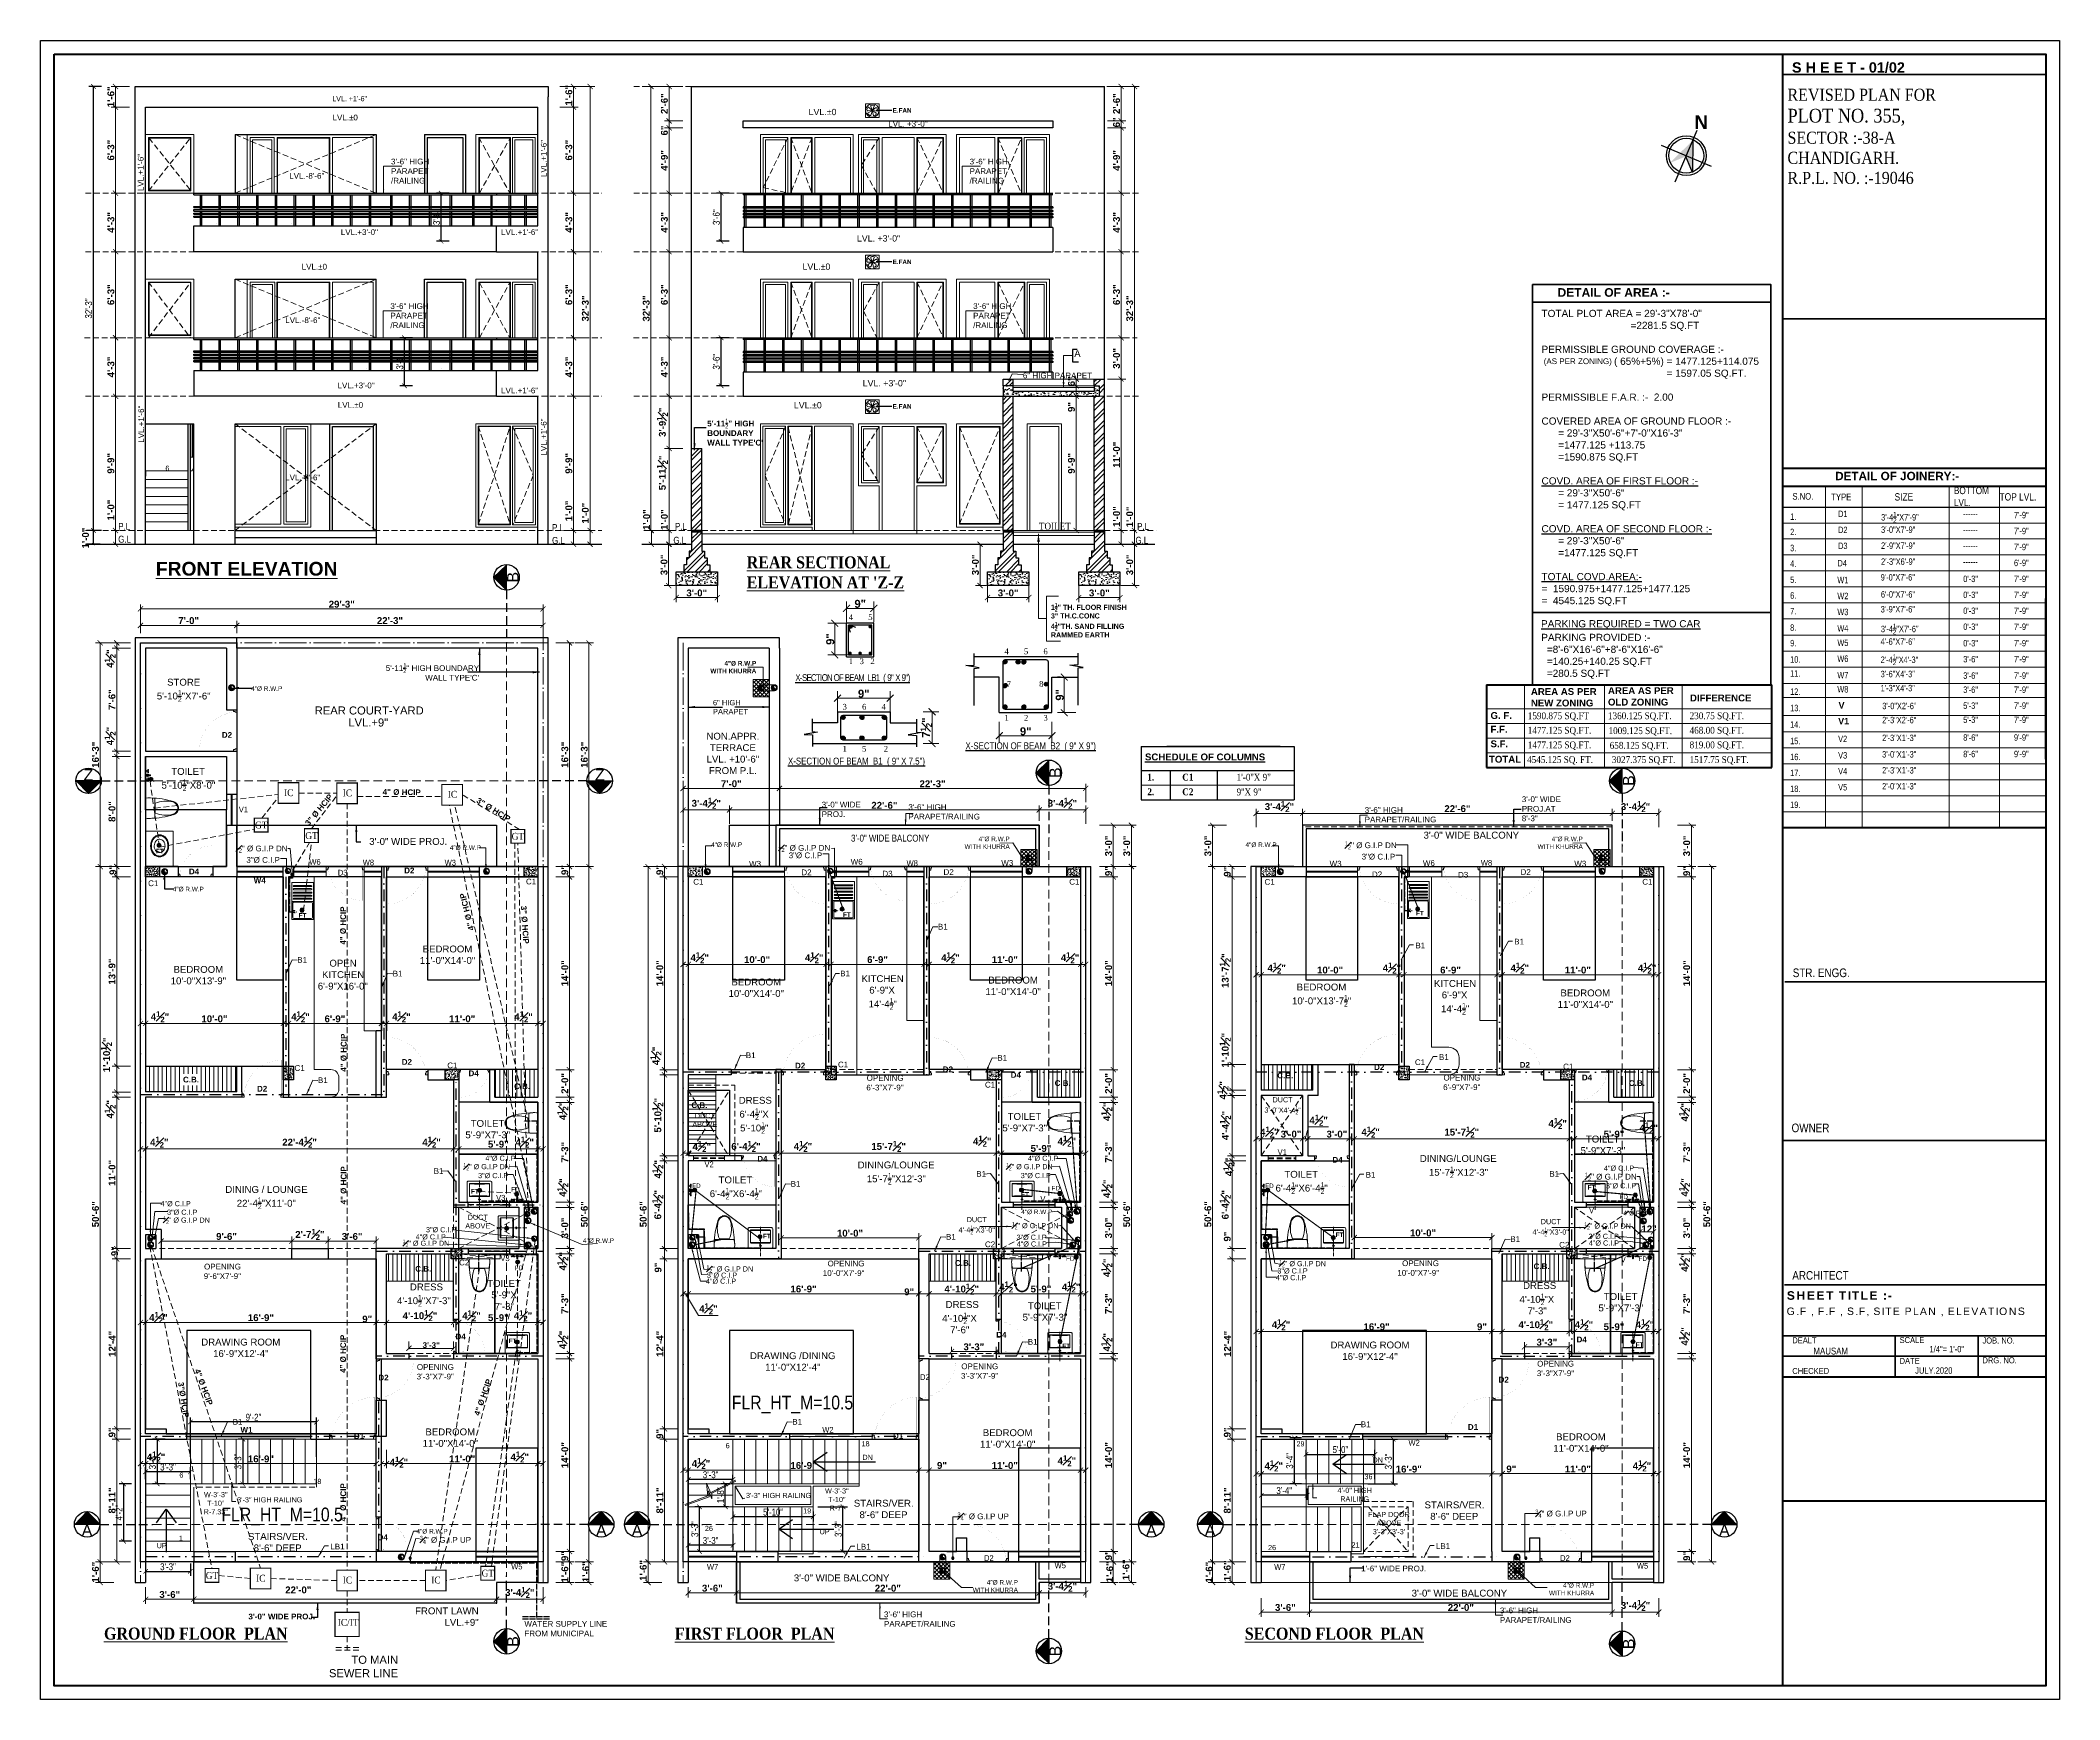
# Model space of a CAD drawing. Header units: feet. Extents: x 12125 to 16886, y -11859 to -10215.
# Drawn here: x 13212 to 14973, y -11661 to -10215 of the extents above; entities that cross this region are included whole.
import ezdxf

# ---------------------------------------------------------------- set-up
doc = ezdxf.new("R2010")
doc.units = ezdxf.units.FT
doc.header["$MEASUREMENT"] = 0
doc.header["$PDMODE"] = 2
for name, pattern in [('ACAD_ISO04W100', [30, 24, -3, 0, -3]), ('CENTER2', [1.125, 0.75, -0.125, 0.125, -0.125]), ('DASHDOT', [1, 0.5, -0.25, 0, -0.25]), ('DASHED', [0.75, 0.5, -0.25]), ('DASHED2', [0.375, 0.25, -0.125]), ('HIDDEN', [0.375, 0.25, -0.125]), ('HIDDEN2', [0.1875, 0.125, -0.0625])]:
    doc.linetypes.add(name, pattern=pattern)
doc.layers.get('0').update_dxf_attribs({"lineweight": 30})
for name, color, linetype in [('0 PL WASTE PIPE', 5, 'Continuous'), ('BLK_1_FLR_0_BATH', 7, 'Continuous'), ('BLK_1_FLR_0_CHAJJA', 7, 'Continuous'), ('BLK_1_FLR_0_ROOM_1_LIGHT_VENTILATION_1', 7, 'Continuous'), ('BLK_1_FLR_0_ROOM_2_LIGHT_VENTILATION_2', 7, 'Continuous'), ('BLK_1_FLR_0_ROOM_3_LIGHT_VENTILATION_3', 7, 'Continuous'), ('BLK_1_FLR_0_ROOM_4_LIGHT_VENTILATION_4', 7, 'Continuous'), ('BLK_1_FLR_0_VENTILATION_SHAFT', 7, 'Continuous'), ('BLK_1_FLR_0_WATER_CLOSET', 7, 'Continuous'), ('BLK_1_FLR_1_CHAJJA', 7, 'Continuous'), ('BLK_1_FLR_1_ROOM_1_LIGHT_VENTILATION_1', 7, 'Continuous'), ('BLK_1_FLR_1_ROOM_2_LIGHT_VENTILATION_2', 7, 'Continuous'), ('BLK_1_FLR_1_ROOM_3_LIGHT_VENTILATION_3', 7, 'Continuous'), ('BLK_1_FLR_1_ROOM_4_LIGHT_VENTILATION_4', 7, 'Continuous'), ('BLK_1_FLR_1_VENTILATION_SHAFT', 7, 'Continuous'), ('BLK_1_FLR_2_ROOM_1_LIGHT_VENTILATION_1', 7, 'Continuous'), ('BLK_1_FLR_2_ROOM_2_LIGHT_VENTILATION_2', 7, 'Continuous'), ('BLK_1_FLR_2_ROOM_3_LIGHT_VENTILATION_3', 7, 'Continuous'), ('BLK_1_FLR_2_ROOM_4_LIGHT_VENTILATION_4', 7, 'Continuous'), ('BLK_1_PLINTH_HEIGHT', 7, 'Continuous')]:
    doc.layers.add(name, color=color, linetype=linetype)
for name, color, linetype, lineweight in [('BEAM', 3, 'Continuous', 15), ('BLK_1_FLR_0_STAIR_1', 7, 'Continuous', 0), ('BLK_1_FLR_0_STAIR_1_FLIGHT_1', 7, 'Continuous', 0), ('BLK_1_FLR_0_STAIR_1_FLIGHT_2', 7, 'Continuous', 0), ('BLK_1_FLR_0_STAIR_1_LANDING_1', 7, 'Continuous', 0), ('BLK_1_FLR_1_BATH', 7, 'Continuous', 0), ('BLK_1_FLR_1_STAIR_1_FLIGHT_1', 7, 'Continuous', 0), ('BLK_1_FLR_1_STAIR_1_FLIGHT_2', 7, 'Continuous', 0), ('BLK_1_FLR_1_STAIR_1_FLIGHT_3', 7, 'Continuous', 0), ('BLK_1_FLR_1_STAIR_1_LANDING_1', 7, 'Continuous', 0), ('BLK_1_FLR_1_STAIR_1_LANDING_2', 7, 'Continuous', 0), ('BLK_1_FLR_2_CHAJJA', 7, 'Continuous', 0), ('BLK_1_FLR_2_KITCHEN', 7, 'Continuous', 0), ('BLK_1_FLR_2_VENTILATION_SHAFT', 7, 'Continuous', 0), ('BOUNDARY', 181, 'Continuous', 25), ('center line', 253, 'ACAD_ISO04W100', 5), ('CWS', 94, 'Continuous', 9), ('DIM 01', 7, 'Continuous', 9), ('DOOR', 32, 'Continuous', 13), ('DOTTED', 15, 'DASHED', 18), ('FIX', 212, 'Continuous', 13), ('Flooring', 160, 'Continuous', 15), ('HATCH', 9, 'Continuous', 20), ('JOINERY TEXT', 193, 'Continuous', 0), ('P-SOIL', 6, 'Continuous', 18), ('P-TEXT', 7, 'Continuous', 13), ('P-WASTE', 130, 'Continuous', 18), ('PL-C.W.S', 90, 'ACAD_ISO04W100', 25), ('PROJECTION', 1, 'DASHED2', 25), ('pub health ser', 22, 'Continuous', 30), ('R.W.P', 7, 'Continuous', 18), ('RAILING', 210, 'Continuous', 25), ('SANIT_FIXTURES', 13, 'Continuous', 15), ('SANTRY TEXT', 174, 'Continuous', 9), ('SLAB RCC', 1, 'Continuous', 40), ('SPECS', 7, 'Continuous', 13), ('STAIR', 82, 'Continuous', 15), ('STEEL', 10, 'Continuous', 30), ('TEXT', 7, 'Continuous', 30), ('TITLE', 5, 'Continuous', 30), ('WALL', 10, 'Continuous', 30), ('WINDOW', 150, 'Continuous', 20)]:
    doc.layers.add(name, color=color, linetype=linetype, lineweight=lineweight)
doc.layers.add('BLK_1_FLR_0_BLT_UP_AREA', color=25, linetype='Continuous', true_color=0x995f4c, plot=False)
doc.layers.add('BLK_1_FLR_1_BLT_UP_AREA', color=25, linetype='Continuous', true_color=0x995f4c, plot=False)
for name, color, linetype, plot in [('BLK_1_FLR_0_KITCHEN', 1, 'Continuous', False), ('BLK_1_FLR_0_REGULAR_ROOM_1', 1, 'Continuous', False), ('BLK_1_FLR_0_REGULAR_ROOM_2', 1, 'Continuous', False), ('BLK_1_FLR_0_REGULAR_ROOM_3', 1, 'Continuous', False), ('BLK_1_FLR_0_REGULAR_ROOM_4', 1, 'Continuous', False), ('BLK_1_FLR_0_WC_BATH', 4, 'Continuous', False), ('BLK_1_FLR_1_KITCHEN', 4, 'Continuous', False), ('BLK_1_FLR_1_REGULAR_ROOM_1', 1, 'Continuous', False), ('BLK_1_FLR_1_REGULAR_ROOM_2', 1, 'Continuous', False), ('BLK_1_FLR_1_REGULAR_ROOM_3', 1, 'Continuous', False), ('BLK_1_FLR_1_REGULAR_ROOM_4', 1, 'Continuous', False), ('BLK_1_FLR_1_STAIR_1', 1, 'Continuous', False), ('BLK_1_FLR_1_WATER_CLOSET', 1, 'Continuous', False), ('BLK_1_FLR_1_WC_BATH', 4, 'Continuous', False), ('BLK_1_FLR_2_BATH', 7, 'Continuous', False), ('BLK_1_FLR_2_BLT_UP_AREA', 7, 'Continuous', False), ('BLK_1_FLR_2_REGULAR_ROOM_1', 1, 'Continuous', False), ('BLK_1_FLR_2_REGULAR_ROOM_2', 1, 'Continuous', False), ('BLK_1_FLR_2_REGULAR_ROOM_3', 1, 'Continuous', False), ('BLK_1_FLR_2_REGULAR_ROOM_4', 1, 'Continuous', False), ('BLK_1_FLR_2_WATER_CLOSET', 4, 'Continuous', False), ('BLK_1_FLR_2_WC_BATH', 4, 'Continuous', False), ('BLK_1_HT_OF_BLDG', 5, 'Continuous', False), ('BLK_1_PARAPET_HT', 2, 'Continuous', False)]:
    doc.layers.add(name, color=color, linetype=linetype, plot=plot)
doc.styles.add('01', font='arial.ttf')
doc.styles.add('AR. FOOT', font='arialbd.ttf')
doc.styles.add('AR. TEXT 01', font='arialbd.ttf')
doc.styles.add('DIM TEXT', font='GOTHIC.TTF', dxfattribs={"height": 5})
doc.styles.add('p.h tex', font='techb___.ttf')
doc.styles.add('PLU', font='times.ttf', dxfattribs={"width": 0.9})
doc.styles.get("Standard").update_dxf_attribs({"font": 'ARIALN.TTF'})
doc.styles.add('style1', font='swissel.ttf')
doc.styles.add('TEX02', font='GARA.TTF')
doc.styles.add('TITLE TXT', font='arial.ttf', dxfattribs={"height": 6})
doc.dimstyles.new('DIM 50', dxfattribs={"dimtxt": 6, "dimasz": 3, "dimexe": 6, "dimexo": 4, "dimgap": 0.3125, "dimtad": 1, "dimzin": 3, "dimdsep": 46, "dimlunit": 4, "dimtxsty": 'AR. TEXT 01', "dimblk": 'DOT', "dimcen": 0.09, "dimclrd": 256, "dimclre": 256, "dimclrt": 256, "dimazin": 0, "dimtfac": 0.8, "dimtofl": 0, "dimtmove": 1, "dimatfit": 3, "dimfxl": 6, "dimfxlon": 1, "dimfrac": 1, "dimtolj": 1, "dimtzin": 0, "dimlwd": -1, "dimlwe": -1, "dimarcsym": 1})
doc.dimstyles.new('DIM STYLE', dxfattribs={"dimtxt": 5, "dimasz": 3, "dimexe": 0, "dimexo": 0, "dimgap": 1.5, "dimtad": 1, "dimdec": 4, "dimzin": 3, "dimdsep": 46, "dimlunit": 4, "dimtxsty": 'DIM TEXT', "dimblk": 'ARCHTICK', "dimcen": 0, "dimdle": 1, "dimclrd": 256, "dimclre": 253, "dimclrt": 256, "dimadec": 0, "dimazin": 0, "dimtfac": 0.75, "dimtdec": 4, "dimtofl": 0, "dimtmove": 1, "dimatfit": 3, "dimfxl": 1, "dimfrac": 1, "dimtolj": 1, "dimtzin": 0, "dimlwd": -1, "dimlwe": -1, "dimarcsym": 0})
doc.dimstyles.get("Standard").update_dxf_attribs({"dimtxt": 6, "dimasz": 4, "dimexe": 4, "dimexo": 4, "dimgap": 1, "dimtad": 1, "dimdec": 1, "dimzin": 3, "dimdsep": 46, "dimlunit": 4, "dimtxsty": 'Standard', "dimblk": 'ARCHTICK', "dimcen": 0.09, "dimadec": 0, "dimazin": 0, "dimtfac": 1.005, "dimtdec": 1, "dimtofl": 0, "dimtmove": 2, "dimatfit": 3, "dimfxl": 4, "dimfxlon": 1, "dimtolj": 1, "dimtzin": 0, "dimarcsym": 0})
pattern_1 = [(90, (-66548.027, 67868.8174), (-3.75, 2e-16), [])]
pattern_2 = [(90, (-98759.0687, 31161.247), (-3.75, 2e-16), [])]
pattern_3 = [(45, (-74460.85, 71725.302), (-5.30330086, 5.30330086), []), (45, (-74457.314, 71725.302), (-5.30330086, 5.30330086), [])]
pattern_4 = [(45, (56636.85, 106282.7934), (-5.30330086, 5.30330086), []), (45, (56640.3854, 106282.7934), (-5.30330086, 5.30330086), [])]
pattern_5 = [(45, (56557.35, 106282.7934), (-5.30330086, 5.30330086), []), (45, (56560.8854, 106282.7934), (-5.30330086, 5.30330086), [])]
pattern_6 = [(45, (56285.85, 106282.7934), (-5.30330086, 5.30330086), []), (45, (56289.3854, 106282.7934), (-5.30330086, 5.30330086), [])]

msp = doc.modelspace()

# ---------------------------------------------------------------- texts
at = {"layer": 'BEAM', "linetype": 'DASHDOT', "lineweight": 25, "ltscale": 20, "char_height": 5, "width": 14.41479, "attachment_point": 1, "style": 'p.h tex'}
for s, insert in [('\\A1;{\\fArial|b0|i0|c0|p34;\\H1.0003x;B1}', (13994.969, -10984.869)), ('\\A1;{\\fArial|b0|i0|c0|p34;\\H1.0003x;B1}', (14411.238, -11001.233)), ('\\A1;{\\fArial|b0|i0|c0|p34;\\H1.0003x;B1}', (14497.447, -10997.864)), ('\\A1;{\\fArial|b0|i0|c0|p34;\\H1.0003x;B1}', (13436.386, -11013.822)), ('\\A1;{\\fArial|b0|i0|c0|p34;\\H1.0003x;B1}', (13519.636, -11025.748)), ('\\A1;{\\fArial|b0|i0|c0|p34;\\H1.0003x;B1}', (13909.752, -11025.642)), ('\\A1;{\\fArial|b0|i0|c0|p34;\\H1.0003x;B1}', (13827.44, -11096.945)), ('\\A1;{\\fArial|b0|i0|c0|p34;\\H1.0003x;B1}', (14046.759, -11099.195)), ('\\A1;{\\fArial|b0|i0|c0|p34;\\H1.0003x;B1}', (14431.772, -11098.471)), ('\\A1;{\\fArial|b0|i0|c0|p34;\\H1.0003x;B1}', (13454.451, -11118.695)), ('\\A1;{\\fArial|b0|i0|c0|p34;\\H1.0003x;B1}', (13555.334, -11197.803)), ('\\A1;{\\fArial|b0|i0|c0|p34;\\H1.0003x;B1}', (13866.588, -11209.02)), ('\\A1;{\\fArial|b0|i0|c0|p34;\\H1.0003x;B1}', (14028.417, -11200.332)), ('\\A1;{\\fArial|b0|i0|c0|p34;\\H1.0003x;B1}', (14367.892, -11201.09)), ('\\A1;{\\fArial|b0|i0|c0|p34;\\H1.0003x;B1}', (14528.041, -11200.332)), ('\\A1;{\\fArial|b0|i0|c0|p34;\\H1.0003x;B1}', (14002.022, -11255.195)), ('\\A1;{\\fArial|b0|i0|c0|p34;\\H1.0003x;B1}', (14493.99, -11257.149)), ('\\A1;{\\fArial|b0|i0|c0|p34;\\H1.0003x;B1}', (14073.317, -11346.695)), ('\\A1;{\\fArial|b0|i0|c0|p34;\\H1.0003x;B1}', (13380.091, -11416.399)), ('\\A1;{\\fArial|b0|i0|c0|p34;\\H1.0003x;B1}', (13868.024, -11416.399)), ('\\A1;{\\fArial|b0|i0|c0|p34;\\H1.0003x;B1}', (14363.681, -11418.649)), ('\\A1;{\\fArial|b0|i0|c0|p34;\\H1.0003x;LB1}', (13465.211, -11525.184)), ('\\A1;{\\fArial|b0|i0|c0|p34;\\H1.0003x;LB1}', (13923.897, -11525.294)), ('\\A1;{\\fArial|b0|i0|c0|p34;\\H1.0003x;LB1}', (14429.143, -11524.681))]:
    msp.add_mtext(s, dxfattribs=dict(at, insert=insert))
at = {"layer": 'BLK_1_FLR_0_STAIR_1', "insert": (13370.279, -11493.715, 0.958), "char_height": 17.1154, "width": 182.56431, "attachment_point": 1}
msp.add_mtext('{\\H0.7011x;FLR_HT_M=10.5}', dxfattribs=at)
at = {"layer": 'BLK_1_FLR_1_STAIR_1', "insert": (13815.262, -11396.132, 0.958), "char_height": 17.1154, "width": 182.56431, "attachment_point": 1}
msp.add_mtext('{\\H0.7011x;FLR_HT_M=10.5}', dxfattribs=at)
at = {"layer": 'CWS', "ltscale": 0.2, "char_height": 5, "attachment_point": 3, "style": 'p.h tex'}
for s, insert, width in [('\\A1;{\\fArial|b0|i0|c0|p34;\\H0.7x;\\S1#2;\\H1.429x;" %%C G.I.P DN }', (13901.051, -10915.142), 45.60299), ('\\A1;{\\fArial|b0|i0|c0|p34;\\H0.7x;\\S1#2;\\H1.429x;" %%C G.I.P DN }', (14394.95, -10912.9), 45.60299), ('\\A1;{\\fArial|b0|i0|c0|p34;\\H0.7x;\\S1#2;\\H1.429x;" %%C G.I.P DN }', (13427.902, -10915.695), 45.60299), ('\\A1;{\\fArial|b0|i0|c0|p34;\\H0.63x;\\S1#2;\\H1.42857x;" %%C G.I.P DN\\H1.11144x; }', (13621.937, -11193.363), 45.60299), ('\\A1;{\\fArial|b0|i0|c0|p34;\\H0.63x;\\S1#2;\\H1.42857x;" %%C G.I.P DN\\H1.11144x; }', (14095.02, -11193.363), 45.60299), ('\\A1;{\\fArial|b0|i0|c0|p34;\\H0.7x;\\S1#2;\\H1.429x;" %%C G.I.P DN }', (14604.228, -11201.779), 45.60299), ('\\A1;{\\fArial|b0|i0|c0|p34;\\H0.63x;\\S1#2;\\H1.42857x;" %%C G.I.P DN\\H1.11144x; }', (13360.202, -11239.97), 45.60299), ('\\A1;{\\fArial|b0|i0|c0|p34;\\H0.63x;\\S1#2;\\H1.42857x;" %%C G.I.P DN\\H1.11144x; }', (14100.086, -11244.807), 45.60299), ('\\A1;{\\fArial|b0|i0|c0|p34;\\H0.63x;\\S1#2;\\H1.42857x;" %%C G.I.P DN\\H1.11144x; }', (14599.132, -11245.075), 45.60299), ('\\A1;{\\fArial|b0|i0|c0|p34;\\H0.63x;\\S1#2;\\H1.42857x;" %%C G.I.P DN\\H1.11144x; }', (13569.019, -11260.113), 45.60299), ('\\A1;{\\fArial|b0|i0|c0|p34;\\H0.63x;\\S1#2;\\H1.42857x;" %%C G.I.P DN\\H1.11144x; }', (13833.879, -11282.52), 45.60299), ('\\A1;{\\fArial|b0|i0|c0|p34;\\H0.63x;\\S1#2;\\H1.42857x;" %%C G.I.P DN\\H1.11144x; }', (14333.208, -11277.9), 45.60299), ('\\A1;{\\fArial|b0|i0|c0|p34;\\H0.7x;\\S3#4;\\H1.429x;" %%C G.I.P UP }', (14560.637, -11495.421), 46.7471), ('\\A1;{\\fArial|b0|i0|c0|p34;\\H0.7x;\\S3#4;\\H1.429x;" %%C G.I.P UP }', (14056.815, -11497.871), 46.7471), ('\\A1;{\\fArial|b0|i0|c0|p34;\\H0.7x;\\S3#4;\\H1.429x;" %%C G.I.P UP }', (13587.93, -11518.33), 46.7471)]:
    msp.add_mtext(s, dxfattribs=dict(at, insert=insert, width=width))
at = {"layer": 'CWS', "linetype": 'HIDDEN', "insert": (13634.416, -11592.57, -0.904), "char_height": 5, "width": 71.70787, "attachment_point": 1, "style": 'p.h tex'}
msp.add_mtext('{\\fArial|b0|i0|c0|p34;WATER SUPPLY LINE \\PFROM MUNICIPAL }', dxfattribs=at)
at = {"layer": 'DIM 01', "insert": (14093.465, -10705.154), "char_height": 4.5, "width": 132.14493, "attachment_point": 1}
msp.add_mtext('\\A1;{\\fCentury Gothic|b1|i0|c0|p34;1\\H0.7x;\\S1/2;\\H1.4286x;" TH. FLOOR FINISH\\P3" TH.C.CONC\\P4\\H0.7x;\\S1/2;\\H1.4286x;"TH. SAND FILLING\\PRAMMED EARTH}', dxfattribs=at)
at = {"layer": 'HATCH', "color": 7, "linetype": 'DASHED', "ltscale": 10, "insert": (14069.03, -10504.4), "char_height": 5, "width": 63.40533, "attachment_point": 1}
msp.add_mtext('{\\fArial|b0|i0|c0|p34;6" HIGH PARAPET}', dxfattribs=at)
at = {"layer": 'JOINERY TEXT', "lineweight": 30, "insert": (14739.543, -10233.896, -0.904), "char_height": 9, "width": 167.33832, "attachment_point": 1}
msp.add_mtext('{\\fArial|b1|i0|c0|p34;S H E E T - 01/02}', dxfattribs=at)
at = {"layer": 'JOINERY TEXT', "lineweight": 30, "insert": (14735.675, -10256.918, -0.904), "char_height": 10, "width": 232.13633, "attachment_point": 1, "style": 'TEX02'}
msp.add_mtext('{\\H1.05x;REVISED PLAN FOR \\P\\H1.143x;PLOT NO. 355,\\P\\H0.875x;SECTOR :-38-A\\PCHANDIGARH.\\PR.P.L. NO. :-19046}', dxfattribs=at)
at = {"layer": 'JOINERY TEXT', "attachment_point": 1}
for s, insert, char_height, width in [('{\\fArial|b1|i0|c0|p34;DETAIL OF JOINERY:-}', (14777.254, -10590.872, -0.904), 7.29668, 325.60394), ('\\A1;1.', (14738.007, -10627.141, -0.904), 5.5941, 105.25164), ('D1', (14779.822, -10624.764, -0.904), 5.5941, 20.37715), ('\\A1;3\'-4{\\H0.7x;\\S1/2;}"X7\'-9"', (14817.351, -10625.828, -0.904), 5.5941, 89.8775), ('------', (14888.794, -10624.764, -0.904), 5.5941, 20.37715), ('7\'-9"', (14933.169, -10625.761), 5.5941, 20.37715), ('\\A1;2. ', (14738.007, -10640.482, -0.904), 5.5941, 105.25164), ('D2 ', (14779.822, -10638.668, -0.904), 5.5941, 20.37715), ('\\A1;3\'-0"X7\'-9"', (14817.265, -10638.528, -0.904), 5.5941, 49.21255), ('------', (14888.794, -10638.668, -0.904), 5.5941, 20.37715), ('7\'-9"', (14933.169, -10639.664), 5.5941, 20.37715), ('\\A1;4. ', (14738.007, -10668.139, -0.904), 5.5941, 105.25164), ('\\A1;3. ', (14738.007, -10654.474, -0.904), 5.5941, 105.25164), ('D4', (14779.296, -10667.726, -0.904), 5.5941, 20.37715), ('D3', (14779.822, -10652.571, -0.904), 5.5941, 20.37715), ('\\A1;2\'-9"X7\'-9"', (14817.265, -10652.431, -0.904), 5.5941, 79.67231), ('\\A1;2\'-3"X6\'-9"', (14817.265, -10666.335, -0.904), 5.5941, 42.62901), ('------', (14888.794, -10652.571, -0.904), 5.5941, 20.37715), ('6\'-9"', (14933.169, -10667.472), 5.5941, 20.37715), ('7\'-9"', (14933.169, -10653.568), 5.5941, 20.37715), ('\\A1;5. ', (14738.007, -10682.15, -0.904), 5.5941, 105.25164), ('W1', (14779.167, -10682.39, -0.904), 5.5941, 20.37715), ('\\A1;9\'-0"X7\'-6"', (14816.954, -10680.042, -0.904), 5.5941, 59.55293), ('------', (14888.794, -10666.475, -0.904), 5.5941, 20.37715), ('0\'-3"', (14888.937, -10681.393, -0.904), 5.5941, 20.37715), ('7\'-9"', (14933.169, -10681.375), 5.5941, 20.37715), ('\\A1;6. ', (14738.007, -10695.867, -0.904), 5.5941, 105.25164), ('W2', (14779.167, -10696.294, -0.904), 5.5941, 20.37715), ('\\A1;6\'-0"X7\'-6"', (14817.135, -10694.903, -0.904), 5.5941, 42.62901), ('0\'-3"', (14888.937, -10695.297, -0.904), 5.5941, 20.37715), ('7\'-9"', (14933.169, -10695.279), 5.5941, 20.37715), ('\\A1;7. ', (14738.007, -10709.604, -0.904), 5.5941, 105.25164), ('W3', (14779.167, -10710.223, -0.904), 5.5941, 20.37715), ('\\A1;3\'-9"X7\'-6"', (14816.954, -10707.849, -0.904), 5.5941, 47.58291), ('0\'-3"', (14888.937, -10709.201, -0.904), 5.5941, 20.37715), ('7\'-9"', (14933.169, -10709.183), 5.5941, 20.37715), ('\\A1;8. ', (14738.007, -10723.876, -0.904), 5.5941, 105.25164), ('\\A1;9. ', (14738.007, -10737.396, -0.904), 5.5941, 105.25164), ('W4', (14779.167, -10724.548, -0.904), 5.5941, 20.37715), ('W5', (14779.167, -10737.084, -0.904), 5.5941, 20.37715), ('\\A1;4\'-6"X7\'-6"', (14816.912, -10736.06, -0.904), 5.5941, 54.49381), ('\\A1;3\'-4{\\H0.7x;\\S1/2;}"X7\'-6"', (14817.135, -10723.157, -0.904), 5.5941, 57.46743), ('0\'-3"', (14888.937, -10723.104, -0.904), 5.5941, 20.37715), ('0\'-3"', (14888.937, -10737.454, -0.904), 5.5941, 20.37715), ('7\'-9"', (14933.169, -10723.086), 5.5941, 20.37715), ('7\'-9"', (14933.169, -10737.437), 5.5941, 20.37715), ('\\A1;10. ', (14738.007, -10751.659, -0.904), 5.5941, 105.25164), ('W6', (14779.167, -10750.987, -0.904), 5.5941, 20.37715), ('\\A1;2\'-4{\\H0.7x;\\S1/2;}"X4\'-3"', (14816.912, -10749.963, -0.904), 5.5941, 54.49381), ('3\'-6"', (14888.937, -10751.358, -0.904), 5.5941, 20.37715), ('7\'-9"', (14933.169, -10751.34), 5.5941, 20.37715), ('\\A1;11. ', (14738.007, -10763.796, -0.904), 5.5941, 105.25164), ('W7', (14779.167, -10765.338, -0.904), 5.5941, 20.37715), ('\\A1;3\'-6"X4\'-3"', (14816.912, -10764.313, -0.904), 5.5941, 54.49381), ('3\'-6"', (14888.937, -10765.708, -0.904), 5.5941, 20.37715), ('7\'-9"', (14933.169, -10765.69), 5.5941, 20.37715), ('\\A1;12. ', (14738.007, -10779.689, -0.904), 5.5941, 105.25164), ('W8', (14779.167, -10777.624, -0.904), 5.5941, 20.37715), ('{\\fArial|b1|i0|c0|p34;V}', (14780.2, -10791.604, -0.904), 5.5941, 20.37715), ('\\A1;1\'-3"X4\'-3"', (14816.912, -10776.599, -0.904), 5.5941, 54.49381), ('3\'-6"', (14888.937, -10777.994, -0.904), 5.5941, 20.37715), ('5\'-3"', (14888.937, -10791.898, -0.904), 5.5941, 20.37715), ('7\'-9"', (14933.169, -10777.976), 5.5941, 20.37715), ('7\'-9"', (14933.169, -10791.88), 5.5941, 20.37715), ('\\A1;13. ', (14738.007, -10793.955, -0.904), 5.5941, 105.25164), ('\\A1;14. ', (14738.007, -10808.329, -0.904), 5.5941, 105.25164), ('{\\fArial|b1|i0|c0|p34;V1}', (14779.881, -10805.318), 5.5941, 20.37715), ('\\A1;\\pt39.15982;2\'-3"X2\'-6"', (14818.222, -10804.443, -0.904), 5.5941, 39.85569), ('\\A1;3\'-0"X2\'-6"', (14818.333, -10792.165, -0.904), 5.5941, 56.08443), ('5\'-3"', (14888.937, -10804.184, -0.904), 5.5941, 20.37715), ('7\'-9"', (14933.169, -10804.166), 5.5941, 20.37715), ('{\\fArial|b1|i0|c0|p34;D2}', (13370.626, -10817.713), 5, 9.8234), ('\\A1;15. ', (14738.007, -10822.679, -0.904), 5.5941, 105.25164), ('V2', (14779.881, -10820.839), 5.5941, 20.37715), ('\\A1;\\pt39.15982;2\'-3"X1\'-3"', (14818.222, -10819.964, -0.904), 5.5941, 39.85569), ('8\'-6"', (14888.937, -10819.705, -0.904), 5.5941, 20.37715), ('9\'-9"', (14933.169, -10819.687), 5.5941, 20.37715), ('\\A1;16. ', (14738.007, -10836.583, -0.904), 5.5941, 105.25164), ('V3', (14779.881, -10835.19), 5.5941, 20.37715), ('\\A1;\\pt39.15982;3\'-0"X1\'-3"', (14818.222, -10834.314, -0.904), 5.5941, 39.85569), ('8\'-6"', (14888.937, -10834.055, -0.904), 5.5941, 20.37715), ('9\'-9"', (14933.169, -10834.038), 5.5941, 20.37715), ('\\A1;17. ', (14738.007, -10850.486, -0.904), 5.5941, 105.25164), ('V4', (14779.881, -10849.093), 5.5941, 20.37715), ('\\A1;\\pt39.15982;2\'-3"X1\'-3"', (14818.222, -10848.218, -0.904), 5.5941, 39.85569), ('\\A1;\\pt39.15982;2\'-0"X1\'-3"', (14818.222, -10862.122, -0.904), 5.5941, 39.85569), ('\\A1;18. ', (14738.007, -10864.39, -0.904), 5.5941, 105.25164), ('\\A1;19. ', (14738.007, -10878.294, -0.904), 5.5941, 105.25164), ('V5', (14779.881, -10862.997), 5.5941, 20.37715), ('V1', (13385.426, -10882.713), 5, 9.8234), ('W6', (13446.926, -10928.433), 5, 9.8234), ('W3', (13564.934, -10929.075), 5, 9.8234), ('{\\fArial|b0|i0|c0|p34;W3}', (13830.309, -10930.019), 5, 9.8234), ('{\\fArial|b0|i0|c0|p34;W6}', (13918.915, -10928.233), 5, 9.8234), ('{\\fArial|b0|i0|c0|p34;W3}', (14050.199, -10929.233), 5, 9.8234), ('{\\fArial|b0|i0|c0|p34;W3}', (14336.467, -10929.933), 5, 9.8234), ('{\\fArial|b0|i0|c0|p34;W6}', (14417.77, -10929.422), 5, 9.8234), ('{\\fArial|b0|i0|c0|p34;W3}', (14549.817, -10929.933), 5, 9.8234), ('{\\fArial|b1|i0|c0|p34;D4}', (13341.926, -10936.733), 5, 9.8234), ('{\\fArial|b1|i0|c0|p34;W4}', (13398.426, -10944.524), 5, 9.8234), ('D3', (13471.805, -10937.797), 5, 9.8234), ('{\\fArial|b1|i0|c0|p34;D2}', (13529.603, -10935.871), 5, 9.8234), ('{\\fArial|b0|i0|c0|p34;D2}', (13875.882, -10937.508), 5, 9.8234), ('{\\fArial|b0|i0|c0|p34;D3}', (13946.568, -10938.6), 5, 9.8234), ('{\\fArial|b0|i0|c0|p34;D2}', (13999.839, -10937.233), 5, 9.8234), ('{\\fArial|b0|i0|c0|p34;D2}', (14373.351, -10939.259), 5, 9.8234), ('{\\fArial|b0|i0|c0|p34;D3}', (14448.399, -10939.602), 5, 9.8234), ('{\\fArial|b0|i0|c0|p34;D2}', (14502.967, -10937.233), 5, 9.8234), ('{\\fArial|b1|i0|c0|p34;D2}', (13527.491, -11102.755), 5, 9.8234), ('{\\fArial|b1|i0|c0|p34;D2}', (13870.373, -11105.945), 5, 9.8234), ('{\\fArial|b1|i0|c0|p34;D2}', (14375.233, -11107.312), 5, 9.8234), ('{\\fArial|b1|i0|c0|p34;D2}', (14502.196, -11105.27), 5, 9.8234), ('{\\fArial|b1|i0|c0|p34;D2}', (13401.313, -11126.108), 5, 9.8234), ('{\\fArial|b1|i0|c0|p34;D4}', (13585.705, -11112.67), 5, 9.8234), ('{\\fArial|b1|i0|c0|p34;D2}', (13999.192, -11109.183), 5, 9.8234), ('{\\fArial|b1|i0|c0|p34;D4}', (14058.416, -11114.096), 5, 9.8234), ('{\\fArial|b1|i0|c0|p34;D4}', (14556.423, -11116.301), 5, 9.8234), ('V2', (13791.434, -11192.007), 5, 9.8234), ('{\\fArial|b1|i0|c0|p34;D4}', (13837.495, -11187.137), 5, 9.8234), ('V1', (14291.143, -11181.464), 5, 9.8234), ('{\\fArial|b1|i0|c0|p34;D4}', (14338.915, -11188.063), 5, 9.8234), ('V3', (13609.778, -11221.157), 5, 9.8234), ('V', (14084.299, -11222.214), 5, 9.8234), ('V', (14562.685, -11232.206), 5, 9.8234), ('V3', (13613.503, -11273.859), 5, 9.8234), ('V', (14089.739, -11273.078), 5, 9.8234), ('V', (14590.357, -11274.943), 5, 9.8234), ('{\\fArial|b1|i0|c0|p34;D4}', (13574.368, -11342.073), 5, 9.8234), ('{\\fArial|b1|i0|c0|p34;D4}', (14045.848, -11340.548), 5, 9.8234), ('{\\fArial|b1|i0|c0|p34;D4}', (14551.789, -11344.72), 5, 9.8234), ('{\\fArial|b1|i0|c0|p34;D2}', (13507.118, -11377.869), 5, 9.8234), ('{\\fArial|b1|i0|c0|p34;D2}', (14483.791, -11379.713), 5, 9.8234), ('{\\fArial|b1|i0|c0|p34;W1}', (13386.882, -11423.447), 5, 9.8234), ('W2', (13894.131, -11423.411), 5, 9.8234), ('{\\fArial|b1|i0|c0|p34;D1}', (13485.76, -11428.881), 5, 9.8234), ('{\\fArial|b1|i0|c0|p34;D4}', (13506.426, -11517.142), 5, 9.8234), ('W5', (13622.94, -11542.579), 5, 9.8234), ('W5', (14096.707, -11541.553), 5, 9.8234), ('W5', (14604.403, -11541.971), 5, 9.8234)]:
    msp.add_mtext(s, dxfattribs=dict(at, insert=insert, char_height=char_height, width=width))
at = {"layer": 'JOINERY TEXT', "ltscale": 10, "attachment_point": 1}
for s, insert, char_height, width in [('S.NO.', (14739.971, -10609.349, -0.904), 5.8373, 20.88528), ('TYPE', (14773.845, -10609.85, -0.904), 5.8373, 23.46303), ('{\\H1.091x;SIZE}', (14829.08, -10609.517, -0.904), 5.83735, 28.36172), ('BOTTOM \\PLVL.', (14880.781, -10604.086, -0.904), 6.2265, 36.61181), ('{\\H1.091x;TOP LVL.}', (14920.59, -10609.517, -0.904), 5.83735, 40.53525)]:
    msp.add_mtext(s, dxfattribs=dict(at, insert=insert, char_height=char_height, width=width))
at = {"layer": 'JOINERY TEXT', "char_height": 5, "attachment_point": 1}
for s, insert in [('W8', (13493.499, -10928.888)), ('W8', (13967.648, -10929.473)), ('W8', (14468.354, -10929.247)), ('D2', (13979.4, -11377.513)), ('{\\fArial|b1|i0|c0|p34;D1}', (14457.011, -11420.972)), ('{\\fArial|b1|i0|c0|p34;D1}', (13955.8, -11428.662)), ('W2', (14405.246, -11434.697)), ('W7', (13793.617, -11542.958)), ('D2', (14035.171, -11535.233)), ('W7', (14288.165, -11542.968)), ('D2', (14537.467, -11535.233))]:
    msp.add_mtext(s, dxfattribs=dict(at, insert=insert))
at = {"layer": 'JOINERY TEXT', "color": 6, "char_height": 5, "width": 9.8234, "attachment_point": 1}
for s, insert in [('{\\fArial|b0|i0|c0|p34;C1}', (13306.374, -10947.018)), ('{\\fArial|b0|i0|c0|p34;C1}', (13635.797, -10945.499)), ('{\\fArial|b0|i0|c0|p34;C1}', (13781.639, -10945.705)), ('{\\fArial|b0|i0|c0|p34;C1}', (14109.454, -10945.705)), ('{\\fArial|b0|i0|c0|p34;C1}', (14279.75, -10945.822)), ('{\\fArial|b0|i0|c0|p34;C1}', (14609.078, -10945.705)), ('{\\fArial|b0|i0|c0|p34;C1}', (13434.023, -11108.023)), ('{\\fArial|b0|i0|c0|p34;C1}', (13567.181, -11105.778)), ('{\\fArial|b0|i0|c0|p34;C1}', (13907.825, -11105.025)), ('{\\fArial|b0|i0|c0|p34;C1}', (14410.845, -11103.005)), ('{\\fArial|b0|i0|c0|p34;C1}', (14540.078, -11106.783)), ('{\\fArial|b0|i0|c0|p34;C1}', (14035.954, -11122.583)), ('{\\fArial|b0|i0|c0|p34;C2}', (14035.954, -11261.726)), ('{\\fArial|b0|i0|c0|p34;C2}', (14536.625, -11262.125)), ('{\\fArial|b0|i0|c0|p34;C2}', (13577.466, -11277.615))]:
    msp.add_mtext(s, dxfattribs=dict(at, insert=insert))
at = {"layer": 'PROJECTION', "linetype": 'Continuous', "char_height": 5, "attachment_point": 7}
for s, insert, width in [('{\\fTimes New Roman|b0|i0|c0|p18;4       5 }', (13917.209, -10720.124), 45.62664), ('{\\fTimes New Roman|b0|i0|c0|p18;1   3   2 }', (13917.209, -10758.56), 45.62664), ('{\\fTimes New Roman|b0|i0|c0|p18;4       5       6}', (14052.972, -10749.928), 45.62664), ('{\\fTimes New Roman|b0|i0|c0|p18;7}', (14054.878, -10778.379), 2.99531), ('{\\fTimes New Roman|b0|i0|c0|p18;8}', (14083.193, -10778.379), 2.99531), ('{\\fTimes New Roman|b0|i0|c0|p18;3       6       4}', (13911.827, -10798.211), 45.62664), ('{\\fTimes New Roman|b0|i0|c0|p18;1       2       3 }', (14052.972, -10807.852), 45.62664), ('{\\fTimes New Roman|b0|i0|c0|p18;1       5        2 }', (13911.827, -10834.871), 45.62664)]:
    msp.add_mtext(s, dxfattribs=dict(at, insert=insert, width=width))
at = {"layer": 'SANTRY TEXT', "ltscale": 12, "char_height": 4, "attachment_point": 1, "style": 'AR. FOOT'}
for s, insert in [('\\A1;FT', (13313.102, -10919.471)), ('\\A1;FT', (13437.614, -10975.519)), ('\\A1;FT', (13912.236, -10974.787)), ('\\A1;FT', (14411.726, -10973.582)), ('\\A1;{\\fArial|b0|i0|c0|p34;FD}', (13622.924, -11214.408)), ('\\A1;{\\fArial|b0|i0|c0|p34;FD}', (13780.68, -11211.165)), ('\\A1;{\\fArial|b0|i0|c0|p34;FD}', (14093.966, -11213.255)), ('\\A1;{\\fArial|b0|i0|c0|p34;FD}', (14280.304, -11211.165)), ('\\A1;FT', (14561.404, -11212.551)), ('\\A1;FT', (13587.9, -11215.953)), ('\\A1;FT', (14067.486, -11218.74)), ('\\A1;{\\fArial|b0|i0|c0|p34;FD}', (14589.14, -11220.84)), ('\\A1;FT', (13842.49, -11255.06)), ('\\A1;FT', (14341.718, -11253.904)), ('\\A1;{\\fArial|b0|i0|c0|p34;FD}', (13626.077, -11282.815)), ('\\A1;{\\fArial|b0|i0|c0|p34;FD}', (14106.654, -11274.585)), ('\\A1;{\\fArial|b0|i0|c0|p34;FD}', (14605.765, -11274.724)), ('\\A1;FT', (13620.705, -11346.355)), ('\\A1;FT', (14103.439, -11350.801)), ('\\A1;FT', (14603.234, -11349.721))]:
    msp.add_mtext(s, dxfattribs=dict(at, insert=insert))
at = {"layer": 'SANTRY TEXT', "ltscale": 25, "attachment_point": 9, "style": 'DIM TEXT'}
for s, insert, char_height, width in [('\\A1;{\\fArial|b0|i0|c0|p34;3"%%C C.I.P}', (13421.273, -10931.839), 5, 33.54294), ('\\A1;{\\fArial|b0|i0|c0|p34;3"%%C C.I.P}', (13894.096, -10927.828), 5, 33.54294), ('\\A1;{\\fArial|b0|i0|c0|p34;3"%%C C.I.P}', (14393.658, -10928.987), 5, 33.54294), ('\\A1;\\pt4.5;{\\fArial|b0|i0|c0|p34;4"Ø C.I.P}', (13626.723, -11191.574), 4.5, 33.54294), ('\\A1;\\pt4.5;{\\fArial|b0|i0|c0|p34;4"Ø C.I.P}', (14099.806, -11191.574), 4.5, 33.54294), ('\\A1;\\pt4.5;{\\fArial|b0|i0|c0|p34;4"Ø C.I.P}', (14601.988, -11200.239), 4.5, 33.54294), ('\\A1;{\\fArial|b0|i0|c0|p34;3"%%C C.I.P}', (13620.414, -11206.719), 4.5, 33.64061), ('\\A1;{\\fArial|b0|i0|c0|p34;3"%%C C.I.P}', (14093.497, -11206.719), 4.5, 33.64061), ('\\A1;{\\fArial|b0|i0|c0|p34;3"%%C C.I.P}', (14603.724, -11215.627), 4.5, 33.64061), ('\\A1;\\pt4.5;{\\fArial|b0|i0|c0|p34;4"Ø C.I.P}', (13343.516, -11231.234), 4.5, 33.54294), ('\\A1;{\\fArial|b0|i0|c0|p34;3"%%C C.I.P}', (13349.23, -11238.649), 4.5, 33.64061), ('\\A1;{\\fArial|b0|i0|c0|p34;3"%%C C.I.P}', (13574.963, -11253.894), 4.5, 33.64061), ('\\A1;{\\fArial|b0|i0|c0|p34;4"%%C C.I.P}', (13565.964, -11260.113), 4.5, 33.64061), ('\\A1;{\\fArial|b0|i0|c0|p34;3"%%C C.I.P}', (14089.808, -11260.479), 4.5, 33.64061), ('\\A1;\\pt4.5;{\\fArial|b0|i0|c0|p34;4"Ø C.I.P}', (14090.024, -11266.356), 4.5, 33.54294), ('\\A1;{\\fArial|b0|i0|c0|p34;3"%%C C.I.P}', (14588.608, -11259.647), 4.5, 33.64061), ('\\A1;\\pt4.5;{\\fArial|b0|i0|c0|p34;4"Ø C.I.P}', (14588.823, -11265.524), 4.5, 33.54294), ('\\A1;\\pt4.5;{\\fArial|b0|i0|c0|p34;4"Ø C.I.P}', (13819.008, -11298.744), 4.5, 33.54294), ('\\A1;{\\fArial|b0|i0|c0|p34;3"%%C C.I.P}', (13819.874, -11293.544), 4.5, 33.64061), ('\\A1;\\pt4.5;{\\fArial|b0|i0|c0|p34;4"Ø C.I.P}', (14316.05, -11295.676), 4.5, 33.54294), ('\\A1;{\\fArial|b0|i0|c0|p34;3"%%C C.I.P}', (14317.342, -11289.81), 4.5, 33.64061)]:
    msp.add_mtext(s, dxfattribs=dict(at, insert=insert, char_height=char_height, width=width))
at = {"layer": 'TEXT'}
for s, insert, char_height, width, attachment_point in [('\\A1;LVL. +1\'-6"', (13466.922, -10263.376), 4.5, 64.13144, 1), ('{\\fArial|b0|i0|c0|p34;3\'-6" HIGH \\PPARAPET\\P/RAILING}', (13518.136, -10317.921), 5, 65.34979, 1), ('{\\fArial|b0|i0|c0|p34;3\'-6" HIGH \\PPARAPET\\P/RAILING}', (14022.594, -10317.921), 5, 65.34979, 1), ('{\\fArial|b0|i0|c0|p34;3\'-6" HIGH \\PPARAPET\\P/RAILING}', (13517.593, -10443.921), 5, 65.34979, 1), ('{\\fArial|b0|i0|c0|p34;3\'-6" HIGH \\PPARAPET\\P/RAILING}', (14025.705, -10443.921), 5, 65.34979, 1), ('\\A1;G.L', (13280.345, -10646.601), 6, 132.15979, 1), ('\\A1;P.L', (13280.361, -10635.435), 6, 132.15979, 1), ('\\A1;G.L', (13658.555, -10647.65), 6, 132.15979, 1), ('\\A1;P.L', (13658.571, -10636.484), 6, 132.15979, 1), ('\\A1;G.L', (13764.327, -10647.529), 6, 132.15979, 1), ('\\A1;P.L', (13765.737, -10635.458), 6, 132.15979, 1), ('\\A1;G.L', (14167.246, -10647.529), 6, 132.15979, 1), ('\\A1;P.L', (14168.656, -10635.458), 6, 132.15979, 1), ('{\\fArial|b0|i0|c0|p34;3\'-6" HIGH \\PPARAPET/RAILING}', (13969.192, -10880.581), 5, 65.18976, 1), ('{\\fArial|b0|i0|c0|p34;3\'-6" HIGH \\PPARAPET/RAILING}', (14367.04, -10883.113), 5, 65.18976, 1), ('\\A1;\\pi19.7695;3\'-0" WIDE BALCONY', (13899.456, -10907.173), 6, 107.51172, 1), ('\\A1;\\pi15.31861;{\\fArial|b0|i0|c0|p34;3\'-0" WIDE BALCONY}', (14403.052, -10904.59), 6, 113.51172, 1), ('\\A1;\\pi15.42119;{\\fArial|b0|i0|c0|p34;3\'-0" WIDE BALCONY}', (13853.93, -11552.011), 6, 113.71686, 1), ('\\A1;\\pi15.42119;{\\fArial|b0|i0|c0|p34;3\'-0" WIDE BALCONY}', (14392.541, -11565.279), 6, 113.71686, 1), ('\\A1;{\\fArial|b0|i0|c0|p34;FRONT LAWN \\PLVL.+9"}', (13594.534, -11580.732), 6, 100.11875, 3), ('{\\fArial|b0|i0|c0|p34;3\'-6" HIGH \\PPARAPET/RAILING}', (14484.944, -11580.846), 5, 65.18976, 1), ('\\A1;{\\fArial|b1|i0|c0|p34;\\H0.8333x;3\'-0" WIDE PROJ.}', (13451.946, -11586.147), 6, 70.48595, 3), ('{\\fArial|b0|i0|c0|p34;3\'-6" HIGH \\PPARAPET/RAILING}', (13947.928, -11584.263), 5, 65.18976, 1)]:
    msp.add_mtext(s, dxfattribs=dict(at, insert=insert, char_height=char_height, width=width, attachment_point=attachment_point))
at = {"layer": 'TEXT', "style": 'TEX02'}
for s, insert, char_height, width, attachment_point in [('\\A1;{\\F;\\H0.9091x; \\fArial|b0|i0|c0|p34;LVL.%%P0}', (13477.295, -10279.524), 5.5, 44.36677, 2), ('\\A1;{\\fArial|b0|i0|c0|p34; LVL.%%P0}', (13893.3, -10274.484), 5.5, 44.36677, 2), ('\\A1;{\\F;\\H0.9091x; \\fArial|b0|i0|c0|p34;LVL. +3\'-0"}', (13967.932, -10285.077), 5.5, 44.98921, 2), ('\\A1;{\\H0.9091x; \\fArial|b0|i0|c0|p34;LVL.-8\'-6"}', (13443.795, -10330.415), 5.5, 37.68332, 2), ('\\A1;{\\F;\\H0.9091x; \\fArial|b0|i0|c0|p34;LVL.+3\'-0"}', (13489.642, -10379.47), 5.5, 37.68332, 2), ('\\A1;{\\H0.9091x; \\fArial|b0|i0|c0|p34;LVL.+1\'-6"}', (13629.362, -10379.47), 5.5, 37.68332, 2), ('\\A1;{\\fArial|b0|i0|c0|p34; LVL. +3\'-0"}', (13942.131, -10384.637), 5.5, 44.98921, 2), ('\\A1;{\\F;\\H0.9091x; \\fArial|b0|i0|c0|p34;LVL.%%P0}', (13450.402, -10409.578), 5.5, 44.36677, 2), ('\\A1;{\\fArial|b0|i0|c0|p34; LVL.%%P0}', (13887.998, -10409.271), 5.5, 44.36677, 2), ('\\A1;{\\H0.9091x; \\fArial|b0|i0|c0|p34;LVL.-8\'-6"}', (13440.316, -10456.238), 5.5, 37.68332, 2), ('\\A1;{\\F;\\H0.9091x; \\fArial|b0|i0|c0|p34;LVL.+3\'-0"}', (13486.759, -10513.054), 5.5, 37.68332, 2), ('\\A1;{\\H0.9091x; \\fArial|b0|i0|c0|p34;LVL.+1\'-6"}', (13629.362, -10517.47), 5.5, 37.68332, 2), ('\\A1;{\\fArial|b0|i0|c0|p34; LVL. +3\'-0"}', (13947.181, -10510.886), 5.5, 44.98921, 2), ('\\A1;{\\F;\\H0.9091x; \\fArial|b0|i0|c0|p34;LVL.%%P0}', (13481.881, -10530.095), 5.5, 44.36677, 2), ('\\A1;{\\fArial|b0|i0|c0|p34; LVL.%%P0}', (13880.468, -10530.073), 5.5, 44.36677, 2), ('\\A1;{\\H0.9091x; \\fArial|b0|i0|c0|p34;LVL.-8\'-6"}', (13440.266, -10593.292), 5.5, 37.68332, 2), ('\\A1;TOILET', (14096.969, -10635.284), 6, 30.12147, 2), ('\\A1;\\pi31.82858;{\\fArial|b0|i0|c0|p34;STORE\\P\\pi22.87504;5\'-10\\H0.7x;\\S1/2;\\H1.42857x;"X7\'-6"}', (13291.072, -10771.254), 6, 91.7049, 1), ('\\A1;{\\fArial|b0|i0|c0|p34;\\H0.94x;6" HIGH PARAPET}', (13798.793, -10789.702), 5, 28.59997, 1), ('\\A1;{\\fArial|b0|i0|c0|p34;REAR COURT-YARD}', (13451.576, -10795.401), 7, 99.2899, 1), ('\\A1;{\\fArial|b0|i0|c0|p34;LVL.+9"}', (13480.898, -10805.853), 7, 40.03744, 1), ('\\A1;{\\fArial|b0|i0|c0|p34;NON.APPR.\\PTERRACE\\PLVL. +10\'-6" FROM P.L.}', (13816.195, -10818.307), 6, 56.30593, 2), ('\\A1;\\pi31.36405;{\\fArial|b0|i0|c0|p34;TOILET\\P\\pi22.87504;5\'-10\\H0.7x;\\S1/2;\\H1.42857x;"X8\'-0"}', (13295.195, -10849.022), 6, 91.7049, 1), ('\\A1;{\\fArial|b0|i0|c0|p34;Z}', (13700.193, -10859.989), 10, 27.26903, 8), ('\\A1;{\\fArial|b0|i0|c0|p34;3\'-0" WIDE PROJ.}', (13893.607, -10891.843), 5, 44.95398, 7), ('\\A1;{\\fArial|b0|i0|c0|p34;3\'-0" WIDE PROJ.AT 8\'-3"}', (14504.045, -10895.501), 5, 44.95398, 7), ('\\A1;\\pi44.29409;{\\fArial|b0|i0|c0|p34;OPEN \\P\\pi37.88072;KITCHEN\\P\\pi34.16244;6\'-9"X16\'-0"}', (13420.135, -11016.167), 6, 111.24985, 1), ('\\A1;\\pi24.82175;{\\fArial|b0|i0|c0|p34;BEDROOM\\P\\pi22.35791;11\'-0"X14\'-0"}', (13520.921, -11003.79), 6, 91.7049, 1), ('\\A1;\\pi24.82175;{\\fArial|b0|i0|c0|p34;BEDROOM\\P\\pi22.35791;10\'-0"X13\'-9"}', (13303.678, -11021.574), 6, 91.7049, 1), ('\\A1;\\pi24.82175;{\\fArial|b0|i0|c0|p34;BEDROOM\\P\\pi22.35791;10\'-0"X14\'-0"}', (13790.092, -11032.564), 6, 91.7049, 1), ('\\A1;\\pi37.88072;{\\fArial|b0|i0|c0|p34;KITCHEN\\P\\pi44.66858;6\'-9"X\\P\\pi44.07042;14\'-4\\H0.7x;\\S1/2;\\H1.42857x;"}', (13890.461, -11029.663), 6, 111.24985, 1), ('\\A1;\\pi24.82175;{\\fArial|b0|i0|c0|p34;BEDROOM\\P\\pi22.35791;11\'-0"X14\'-0"}', (14014.02, -11030.92), 6, 91.7049, 1), ('\\A1;\\pi24.82175;{\\fArial|b0|i0|c0|p34;BEDROOM\\P\\pi20.8266;10\'-0"X13\'-7\\H0.7x;\\S1/2;\\H1.42857x;"}', (14282.907, -11036.98), 6, 91.7049, 1), ('\\A1;\\pi37.88072;{\\fArial|b0|i0|c0|p34;KITCHEN\\P\\pi44.66858;6\'-9"X\\P\\pi44.07042;14\'-4\\H0.7x;\\S1/2;\\H1.42857x;"}', (14389.583, -11033.851), 6, 111.24985, 1), ('\\A1;\\pi24.82175;{\\fArial|b0|i0|c0|p34;BEDROOM\\P\\pi22.35791;11\'-0"X14\'-0"}', (14512.915, -11042.09), 6, 91.7049, 1), ('\\A1;{\\fArial|b0|i0|c0|p34;\\H0.8333x;OPENING\\P6\'-3"X7\'-9"}', (13965.031, -11116.754, 0.904), 6, 32.53323, 3), ('\\A1;{\\fArial|b0|i0|c0|p34;\\H0.8333x;OPENING\\P6\'-9"X7\'-9"}', (14467.938, -11116.453), 6, 32.53323, 3), ('\\A1;\\pi30.46773;{\\fArial|b0|i0|c0|p34; DRESS\\P\\pi33.3648;6\'-4\\H0.7x;\\S1/2;\\H1.42857x;"X\\P\\pi34.01556;5\'-10\\H0.7x;\\S1/2;\\H1.42857x;"}', (13788.499, -11135.695), 6, 91.7049, 1), ('\\A1;\\pi31.36405;{\\fArial|b0|i0|c0|p34;TOILET\\P\\pi26.73717;5\'-9"X7\'-3"}', (13556.24, -11155.818), 6, 91.7049, 1), ('\\A1;\\pi31.36405;{\\fArial|b0|i0|c0|p34;TOILET\\P\\pi26.73717;5\'-9"X7\'-3"}', (14024.408, -11149.79), 6, 91.7049, 1), ('\\A1;\\pi31.36405;{\\fArial|b0|i0|c0|p34;TOILET\\P\\pi26.73717;5\'-9"X7\'-3"}', (14528.551, -11169.477), 6, 91.7049, 1), ('\\A1;\\pi37.76802;{\\fArial|b0|i0|c0|p34;DINING/LOUNGE\\P\\pi45.72581;15\'-7\\H0.7x;\\S1/2;\\H1.42857x;"X12\'-3"}', (13887.214, -11192.044), 6, 141.5033, 1), ('\\A1;\\pi37.76802;{\\fArial|b0|i0|c0|p34;DINING/LOUNGE\\P\\pi45.72581;15\'-7\\H0.7x;\\S1/2;\\H1.42857x;"X12\'-3"}', (14377.344, -11186.409), 6, 141.5033, 1), ('\\A1;\\pi10.54003;{\\fArial|b0|i0|c0|p34;DINING / LOUNGE\\P\\pi20.49305;22\'-4\\H0.7x;\\S1/2;\\H1.42857x;"X11\'-0"}', (13363.159, -11213.396), 6, 91.7049, 1), ('\\A1;\\pi31.36405;{\\fArial|b0|i0|c0|p34;TOILET\\P\\pi23.65819;6\'-4\\H0.7x;\\S1/2;\\H1.42857x;"X6\'-4\\H0.7x;\\S1/2;\\H1.42857x;"}', (13772.392, -11205.059), 6, 91.7049, 1), ('\\A1;\\pi31.36405;{\\fArial|b0|i0|c0|p34;TOILET\\P\\pi23.65819;6\'-4\\H0.7x;\\S1/2;\\H1.42857x;"X6\'-4\\H0.7x;\\S1/2;\\H1.42857x;"}', (14265.676, -11200.191), 6, 91.7049, 1), ('\\A1;{\\fArial|b0|i0|c0|p34;\\H0.8333x;OPENING\\P9\'-6"X7\'-9"}', (13387.341, -11281.131), 6, 32.53323, 3), ('\\A1;{\\fArial|b0|i0|c0|p34;\\H0.8333x;OPENING\\P10\'-0"X7\'-9"}', (13930.93, -11278.439), 6, 32.53323, 3), ('\\A1;{\\fArial|b0|i0|c0|p34;\\H0.8333x;OPENING\\P10\'-0"X7\'-9"}', (14431.873, -11278.223), 6, 32.53323, 3), ('\\A1;\\pi29.30334;{\\fArial|b0|i0|c0|p34;  DRESS\\P\\pi22.7543;4\'-10\\H0.7x;\\S1/2;\\H1.42857x;"X7\'-3"}', (13500.618, -11298.329), 6, 91.7049, 1), ('\\A1;\\pi31.36405;{\\fArial|b0|i0|c0|p34;TOILET\\P\\pi34.91248;5\'-9"X\\P\\pi37.90224;7\'-3"}', (13570.659, -11295.297), 6, 91.7049, 1), ('\\A1;\\pi29.30334;{\\fArial|b0|i0|c0|p34;  DRESS\\P\\pi30.9296;4\'-10\\H0.7x;\\S1/2;\\H1.42857x;"X\\P\\pi37.90225;7\'-3"}', (14471.173, -11297.14), 6, 91.7049, 1), ('\\A1;\\pi27.80334;{\\fArial|b0|i0|c0|p34;  DRESS\\P\\pi29.4296;4\'-10\\H0.7x;\\S1/2;\\H1.42857x;"X\\P\\pi36.40225;7\'-6"}', (13969.268, -11313.685), 6, 88.7049, 1), ('\\A1;\\pi31.36405;{\\fArial|b0|i0|c0|p34;TOILET\\P\\pi26.73717;5\'-9"X7\'-3"}', (14042.069, -11314.807), 6, 91.7049, 1), ('\\A1;\\pi31.36405;{\\fArial|b0|i0|c0|p34;TOILET\\P\\pi26.73717;5\'-9"X7\'-3"}', (14544.118, -11306.658), 6, 91.7049, 1), ('\\A1;\\pi12.03594;{\\fArial|b0|i0|c0|p34;DRAWING ROOM\\P\\pi22.35791;16\'-9"X12\'-4"}', (13340.66, -11346.427), 6, 91.7049, 1), ('\\A1;\\pi12.03594;{\\fArial|b0|i0|c0|p34;DRAWING ROOM\\P\\pi22.35791;16\'-9"X12\'-4"}', (14325.197, -11348.966), 6, 91.7049, 1), ('\\A1;{\\fArial|b0|i0|c0|p34;\\H0.8333x;OPENING\\P3\'-3"X7\'-9"}', (13572.922, -11368.659), 6, 32.53323, 3), ('\\A1;\\pi34.08453;{\\fArial|b0|i0|c0|p34;DRAWING /DINING\\P\\pi47.25711;11\'-0"X12\'-4"}', (13797.06, -11358.304), 6, 141.5033, 1), ('\\A1;{\\fArial|b0|i0|c0|p34;\\H0.8333x;OPENING\\P3\'-3"X7\'-9"}', (14047.55, -11368.076), 6, 32.53323, 3), ('\\A1;{\\fArial|b0|i0|c0|p34;\\H0.8333x;OPENING\\P3\'-3"X7\'-9"}', (14549.624, -11365.768), 6, 32.53323, 3), ('\\A1;\\pi24.82175;{\\fArial|b0|i0|c0|p34;BEDROOM\\P\\pi22.35791;11\'-0"X14\'-0"}', (13523.309, -11424.707), 6, 91.7049, 1), ('\\A1;\\pi24.82175;{\\fArial|b0|i0|c0|p34;BEDROOM\\P\\pi22.35791;11\'-0"X14\'-0"}', (14009.26, -11425.427), 6, 91.7049, 1), ('\\A1;\\pi24.82175;{\\fArial|b0|i0|c0|p34;BEDROOM\\P\\pi22.35791;11\'-0"X14\'-0"}', (14509.099, -11429.028), 6, 91.7049, 1), ('\\A1;\\pi20.32175;{\\fArial|b0|i0|c0|p34;STAIRS/VER. \\P\\pi25.28219;8\'-6" DEEP}', (13901.315, -11486.911), 6, 91.7049, 1), ('\\A1;\\pi20.32175;{\\fArial|b0|i0|c0|p34;STAIRS/VER. \\P\\pi25.28219;8\'-6" DEEP}', (14398.961, -11488.316), 6, 91.7049, 1), ('\\A1;\\pi20.32175;{\\fArial|b0|i0|c0|p34;STAIRS/VER. \\P\\pi25.28219;8\'-6" DEEP}', (13373.109, -11515.863), 6, 91.7049, 1), ('\\A1;{\\fArial|b0|i0|c0|p34;1\'-6" WIDE PROJ.}', (14363.953, -11549.357), 5, 65.07246, 7)]:
    msp.add_mtext(s, dxfattribs=dict(at, insert=insert, char_height=char_height, width=width, attachment_point=attachment_point))
at = {"layer": 'TEXT', "ltscale": 10}
for s, insert, char_height, width, attachment_point in [('\\A1;{\\fCentury Gothic|b1|i0|c0|p34;\\H0.5714x;E.FAN}', (13955.426, -10273.864), 7, 15.37206, 1), ('\\A1;{\\fCentury Gothic|b1|i0|c0|p34;\\H0.5714x;E.FAN}', (13955.426, -10405.864), 7, 15.37206, 1), ('\\A1;{\\fCentury Gothic|b1|i0|c0|p34;\\H0.5714x;E.FAN}', (13955.426, -10531.864), 7, 15.37206, 1), ('\\A1;{\\fArial|b0|i0|c0|p34;6}', (13323.165, -10590.102), 4.5, 9.63306, 8), ('\\A1;{\\fArial|b0|i0|c0|p34;3\'-0" WIDE PROJ.}', (13533.121, -10916.157), 6, 84.86658, 8), ('\\A1;{\\fArial|b0|i0|c0|p34;DUCT\\P\\H1x;3\'-0"X\\H1x;4\'-4\\H0.7x;\\S1/2;\\H1.42857x;" }', (14295.463, -11151.005), 4.5, 50.45808, 8), ('\\A1;{\\fArial|b0|i0|c0|p34;DUCT\\PABOVE}', (13791.722, -11162.001), 4.5, 50.45808, 8), ('\\A1;{\\fArial|b0|i0|c0|p34;DUCT\\PABOVE}', (13593.748, -11250.45), 4.5, 50.45808, 8), ('\\A1;{\\fArial|b0|i0|c0|p34;DUCT\\P4\'-4\\H0.7x;\\S1/2;\\H1.42857x;"X3\'-0" }', (14028.798, -11255.465), 4.5, 50.45808, 8), ('\\A1;{\\fArial|b0|i0|c0|p34;DUCT\\P4\'-4\\H0.7x;\\S1/2;\\H1.42857x;"X3\'-0" }', (14529.275, -11257.246), 4.5, 50.45808, 8), ('\\A1;{\\fArial|b0|i0|c0|p34;6}', (13811.616, -11442.048), 4.5, 9.63306, 8), ('\\A1;{\\fArial|b0|i0|c0|p34;18}', (13931.899, -11440.378), 4.5, 9.63306, 8), ('\\A1;{\\fArial|b0|i0|c0|p34;29}', (14311.085, -11440.4), 4.5, 9.63306, 8), ('\\A1;{\\fArial|b0|i0|c0|p34;DN}', (13933.658, -11452.144), 4.5, 9.63306, 8), ('\\A1;{\\fArial|b0|i0|c0|p34;DN}', (14378.37, -11454.441), 4.5, 9.63306, 8), ('\\A1;{\\fArial|b0|i0|c0|p34;6}', (13335.378, -11467.7), 4.5, 9.63306, 8), ('\\A1;{\\fArial|b0|i0|c0|p34;18}', (13453.922, -11473.174), 4.5, 9.63306, 8), ('\\A1;{\\fArial|b0|i0|c0|p34;W-3\'-3"\\PT-10"\\PR-7"}', (13906.824, -11496.398), 4.5, 31.46245, 8), ('\\A1;{\\fArial|b0|i0|c0|p34;4\'-0" HIGH \\PRAILING}', (14358.36, -11488.487), 4.5, 58.80749, 8), ('\\A1;{\\fArial|b0|i0|c0|p34;36}', (14370.358, -11469.039), 4.5, 9.63306, 8), ('\\A1;{\\fArial|b0|i0|c0|p34;W-3\'-3"\\PT-10"\\PR-7.33"}', (13365.328, -11499.701), 4.5, 31.46245, 8), ('\\A1;{\\fArial|b0|i0|c0|p34;3\'-3" HIGH RAILING}', (13412.42, -11489.242), 4.5, 58.80749, 8), ('\\A1;{\\fArial|b0|i0|c0|p34;3\'-3" HIGH RAILING}', (13856.076, -11485.442), 4.5, 58.80749, 8), ('\\A1;{\\fArial|b0|i0|c0|p34;19}', (13880.985, -11498.869), 4.5, 9.63306, 8), ('\\A1;{\\fArial|b0|i0|c0|p34;26}', (13795.297, -11514.186), 4.5, 9.63306, 8), ('\\A1;{\\fArial|b0|i0|c0|p34;UP}', (13896.16, -11516.953), 4.5, 9.63306, 8), ('\\A1;{\\fArial|b0|i0|c0|p34;FLAP DOOR ABOVE\\P3\'-3"X3\'-3\'}', (14388.181, -11517.038), 4.5, 50.45808, 8), ('\\A1;{\\fArial|b0|i0|c0|p34;UP}', (13318.18, -11529.156), 4.5, 9.63306, 8), ('\\A1;{\\fArial|b0|i0|c0|p34;1}', (13334.945, -11522.785), 4.5, 9.63306, 8), ('\\A1;{\\fArial|b0|i0|c0|p34;26}', (14286.314, -11530.86), 4.5, 9.63306, 8), ('\\A1;{\\fArial|b0|i0|c0|p34;21}', (14359.085, -11528.5), 4.5, 9.63306, 8)]:
    msp.add_mtext(s, dxfattribs=dict(at, insert=insert, char_height=char_height, width=width, attachment_point=attachment_point))
at = {"layer": 'TEXT', "linetype": 'HIDDEN2', "insert": (14654.604, -10292.043), "char_height": 5, "width": 11.9784, "attachment_point": 3, "rotation": 180}
msp.add_mtext('\\A1;{\\fStylus BT|b1|i0|c0|p34;\\H2.4x;\\C1;N}', dxfattribs=at)
at = {"layer": 'TEXT', "attachment_point": 8, "rotation": 90, "style": 'TEX02'}
for s, insert, char_height, width in [('\\A1;{\\F; \\fArial|b0|i0|c0|p34;\\H0.9091x;LVL.+1\'-6"}', (13302.45, -10330.881), 5.5, 56.36677), ('\\A1;{\\F; \\fArial|b0|i0|c0|p34;\\H0.9091x;LVL.+1\'-6"}', (13653.857, -10318.723, 0.904), 5.5, 62.36677), ('\\A1;{\\F; \\fArial|b0|i0|c0|p34;\\H0.9091x;LVL.+1\'-6"}', (13302.857, -10550.249, 0.904), 5.5, 56.36677), ('\\A1;{\\F; \\fArial|b0|i0|c0|p34;\\H0.9091x;LVL.+1\'-6"}', (13653.857, -10561.467, 0.904), 5.5, 56.36677), ('\\A1;{\\fArial|b0|i0|c0|p34;B}', (14602.126, -10860.042), 10, 27.26903), ('\\A1;{\\fArial|b0|i0|c0|p34;B}', (14602.126, -11612.5), 10, 27.26903)]:
    msp.add_mtext(s, dxfattribs=dict(at, insert=insert, char_height=char_height, width=width))
at = {"layer": 'TEXT', "insert": (14116.607, -10484.838), "char_height": 6, "attachment_point": 2, "style": 'TEX02'}
msp.add_mtext('\\A1;{\\fArial|b0|i0|c0|p34;A}', dxfattribs=at)
at = {"layer": 'TEXT', "linetype": 'HIDDEN2', "char_height": 4}
for s, insert, width, attachment_point in [('\\A1;{\\fArial|b1|i0|c0|p34;\\H1.25x;5\'-11\\fArial|b0|i0|c0|p0;{\\H0.7x;\\S1/2;}\\fArial|b1|i0|c0|p34;" HIGH BOUNDARY WALL TYPE\'C\'}', (13793.841, -10544.571), 60.76507, 1), ('\\A1;{\\fArial|b1|i0|c0|p34;4"%%C R.W.P\\PWITH KHURRA}', (13836.618, -10766.558), 50.39691, 9), ('\\A1;\\pi4.74389;{\\fArial|b0|i0|c0|p34;\\H1.25x;5\'-11\\H0.7x;\\S1/2;\\H1.42857x;" HIGH BOUNDARY \\P\\pi39.17191;WALL TYPE\'C\'}', (13508.789, -10757.784), 85.67595, 1), ('\\A1;{\\fArial|b0|i0|c0|p34;4"Ø R.W.P}', (13396.201, -10777.792), 50.39691, 1), ('\\A1;{\\fArial|b0|i0|c0|p34;4"Ø R.W.P}', (13797.195, -10913.886), 50.39691, 1), ('\\A1;{\\fArial|b0|i0|c0|p34;4"Ø R.W.P\\PWITH KHURRA}', (14057.607, -10908.852), 50.39691, 3), ('\\A1;{\\fArial|b0|i0|c0|p34;4"Ø R.W.P}', (14290.27, -10913.961), 50.39691, 3), ('\\A1;{\\fArial|b0|i0|c0|p34;4"Ø R.W.P\\PWITH KHURRA}', (14557.231, -10908.852), 50.39691, 3), ('\\A1;{\\fArial|b0|i0|c0|p34;4"Ø R.W.P}', (13596.525, -10916.444), 50.39691, 3), ('\\A1;{\\fArial|b0|i0|c0|p34;4"Ø R.W.P}', (13327.85, -10952.562), 50.39691, 1), ('\\A1;{\\fArial|b0|i0|c0|p34;4"Ø R.W.P}', (14094.729, -11233.931), 50.39691, 3), ('\\A1;{\\fArial|b0|i0|c0|p34;4"Ø R.W.P}', (14619.668, -11234.933), 50.39691, 3), ('\\A1;{\\fArial|b0|i0|c0|p34;4"Ø R.W.P}', (13712.641, -11258.965), 50.39691, 3), ('\\A1;{\\fArial|b0|i0|c0|p34;4"Ø R.W.P}', (13567.476, -11512.314), 50.39691, 3), ('\\A1;{\\fArial|b0|i0|c0|p34;4"Ø R.W.P\\PWITH KHURRA}', (14064.714, -11556.875, 0.904), 50.39691, 3), ('\\A1;{\\fArial|b0|i0|c0|p34;4"Ø R.W.P\\PWITH KHURRA}', (14567.134, -11559.433, 0.904), 50.39691, 3)]:
    msp.add_mtext(s, dxfattribs=dict(at, insert=insert, width=width, attachment_point=attachment_point))
at = {"layer": 'TEXT', "ltscale": 35, "char_height": 6, "attachment_point": 1}
for s, insert, width in [('{\\T0.8;\\LX-SECTION OF BEAM  LB1  ( 9" X 9")}', (13870.641, -10767.272), 123.75947), ('{\\LX-SECTION OF BEAM  B2  ( 9" X 9")}', (14018.99, -10826.708), 335.89111), ('{\\LX-SECTION OF BEAM  B1  ( 9" X 7.5")}', (13864.254, -10839.999), 335.89111)]:
    msp.add_mtext(s, dxfattribs=dict(at, insert=insert, width=width))
at = {"layer": 'TEXT', "linetype": 'Continuous', "lineweight": -2, "attachment_point": 1}
for s, insert, char_height, width in [('STR. ENGG.', (14740.275, -11023.812, -0.904), 7.5, 142.08952), ('OWNER', (14739.262, -11158.993, -0.904), 7.5, 142.08952), ('ARCHITECT', (14739.886, -11287.571, -0.904), 7.5, 142.08952), ('{\\fSwis721 LtEx BT|b1|i0|c0|p34;\\T1.2;SHEET TITLE :-}', (14735.141, -11305.072, -0.904), 7.5, 214.07489), ('DEALT', (14739.886, -11345.247, -0.904), 5.25, 34.1884), ('MAUSAM', (14758.299, -11354.261, -0.904), 6, 82.77212), ('SCALE', (14833.427, -11345.041, -0.904), 5.25, 34.1884), ('JOB. NO.', (14905.685, -11345.43, -0.904), 5.25, 34.1884), ('CHECKED', (14739.886, -11371.989, -0.904), 5.25, 38.56783), ('DATE', (14833.427, -11363.202, -0.904), 5.25, 34.1884), ('DRG. NO.', (14905.685, -11362.671, -0.904), 5.25, 58.38209)]:
    msp.add_mtext(s, dxfattribs=dict(at, insert=insert, char_height=char_height, width=width))
at = {"layer": 'TEXT', "ltscale": 10, "char_height": 5, "attachment_point": 2}
for insert in [(13343.755, -11118.142), (13632.435, -11123.956), (14103.762, -11121.2), (14297.85, -11114.576), (14604.332, -11121.2), (13786.998, -11140.467), (13546.265, -11283.07), (14016.806, -11277.993), (14521.289, -11280.868)]:
    msp.add_mtext('\\A1;{\\fArial|b1|i0|c0|p34;\\H1.0003x;C.B.}', dxfattribs=dict(at, insert=insert))
at = {"layer": 'TEXT', "linetype": 'Continuous', "lineweight": -2, "insert": (14734.932, -11319.344, -0.904), "char_height": 6.5, "width": 208.4321, "attachment_point": 1, "style": 'style1'}
msp.add_mtext('{\\T1.2;G.F , F.F , S.F, SITE PLAN , ELEVATIONS}', dxfattribs=at)
at = {"layer": 'TEXT', "lineweight": -2, "char_height": 5.5, "attachment_point": 1}
for s, insert, width in [('1/4"= 1\'-0"', (14859.516, -11352.82, -0.904), 63.64834), ('JULY.2020', (14847.058, -11371.475, -0.904), 42.20302)]:
    msp.add_mtext(s, dxfattribs=dict(at, insert=insert, width=width))
at = {"layer": 'TITLE', "lineweight": 18, "char_height": 10.5, "style": 'TITLE TXT'}
for s, insert, width, attachment_point in [("\\A1;{\\fGaramond|b1|i0|c0|p18;\\LREAR SECTIONAL ELEVATION AT 'Z-Z}", (13828.268, -10664.536), 186.96047, 1), ('\\A1;\\fArial|b1|i0|c0|p18;\\H1.142857x;\\LFRONT ELEVATION\\H0.875x; ', (13471.422, -10669.36), 335.978, 3), ('\\A1;{\\fGaramond|b1|i0|c0|p18;\\LGROUND FLOOR  PLAN}', (13267.892, -11598.266), 340.09129, 1), ('\\A1;{\\fGaramond|b1|i0|c0|p18;\\LFIRST FLOOR  PLAN}', (13765.595, -11598.299), 340.09129, 1), ('\\A1;{\\fGaramond|b1|i0|c0|p18;\\LSECOND FLOOR  PLAN}', (14262.533, -11598.332), 340.09129, 1)]:
    msp.add_mtext(s, dxfattribs=dict(at, insert=insert, width=width, attachment_point=attachment_point))

# ---------------------------------------------------------------- blocks, each defined once
blk = doc.blocks.new('erfr')
at = {"layer": 'HATCH', "ltscale": 5}
h = blk.add_hatch(dxfattribs=at)
h.set_pattern_fill('AR-CONC', color=256, scale=0.5)
h.set_pattern_definition([(50, (-129.5326, 557.8983), (3.58630091, -0.313760675), [0.375, -4.125]), (355, (-129.5326, 557.8983), (-0.69375667, 3.76096067), [0.3, -3.3]), (100.4514445, (-129.2338, 557.872), (2.89254423, 3.44719995), [0.31870096, -3.50571056]), (46.1842, (-129.5326, 558.8983), (5.33620665, -0.8275964), [0.5625, -6.1875]), (96.6356355, (-129.088, 558.8293), (4.67330973, 4.870593), [0.4780517, -5.2585688]), (351.184164, (-129.5326, 558.8983), (4.67330973, 4.870593), [0.45, -4.95]), (21, (-129.0326, 558.6483), (2.98453526, -2.01309445), [0.375, -4.125]), (326, (-129.0326, 558.6483), (1.21657666, 3.62575023), [0.3, -3.3]), (71.4514447, (-128.784, 558.4806), (4.20111188, 1.61265576), [0.31870095, -3.50571056]), (37.5, (-129.5326, 557.8983), (0.060799277, 1.664469269), [0, -3.26, 0, -3.35, 0, -3.3125]), (7.5, (-129.5326, 557.8983), (1.315347687, 1.97205856), [0, -1.91, 0, -3.185, 0, -1.2625]), (327.5, (-130.6476, 557.8983), (2.669112181, -0.112774359), [0, -1.25, 0, -3.9, 0, -5.175]), (317.5, (-131.1476, 557.8983), (2.915930847, 0.50052491), [0, -1.625, 0, -2.59, 0, -3.675])])
h.paths.add_polyline_path([(74703.8, -75000.1), (74715.8, -75000.1), (74715.8, -74991.1), (74703.8, -74991.1)])
at = {"layer": 'WALL', "color": 6, "ltscale": 5}
blk.add_lwpolyline([(74703.8, -74991.1), (74715.8, -74991.1), (74715.8, -75000.1), (74703.8, -75000.1)], close=True, dxfattribs=at)
blk = doc.blocks.new('D4')
at = {"const_width": 1.12}
blk.add_lwpolyline([(-48, 1142, 0.383411), (-1083, 52, 0.414214)], format="xyb", dxfattribs=at)
for points in [[(-100, 1151), (-48, 1151), (-48, 1133), (0, 1133), (0, 1200), (-100, 1200), (-100, 1151)], [(-100, 49), (-48, 49), (-48, 67), (0, 67), (0, 0), (-100, 0), (-100, 49)]]:
    blk.add_lwpolyline(points)
blk.add_lwpolyline([(-1083, 52), (-58, 52), (-58, 67), (-1083, 67)], dxfattribs=at)
blk = doc.blocks.new('_Dot')
at = {"color": 0, "linetype": 'ByBlock', "lineweight": -2}
blk.add_line((-0.5, 0), (-1, 0), dxfattribs=at)
at = {"color": 0, "linetype": 'ByBlock', "const_width": 0.5}
blk.add_lwpolyline([(-0.25, 0, 1), (0.25, 0, 1)], format="xyb", close=True, dxfattribs=at)
blk = doc.blocks.new('sdddd')
at = {"layer": 'SANIT_FIXTURES'}
for p, q in [((-7792.1, -3616.3), (-7811.7, -3616.3)), ((-7792.6, -3625.3), (-7811.2, -3625.3)), ((-7806.7, -3625.8), (-7797.1, -3625.8))]:
    blk.add_line(p, q, dxfattribs=at)
blk.add_lwpolyline([(-7792.6, -3625.3), (-7792.1, -3623.1), (-7791.8, -3620.9), (-7791.8, -3618.6), (-7792.1, -3616.3)], dxfattribs=at)
for centre, radius, start, end in [((-7791.4, -3619.7), 20.6, 170.5377, 187.7399), ((-7730.9, -3619.5), 81, 181.2224, 197.2477), ((-7791.4, -3619.7), 20.6, 187.7399, 195.822), ((-7782, -3636.1), 26.8, 157.3737, 194.7786), ((-7821.8, -3636.1), 26.8, 345.2214, 22.6263), ((-7872.9, -3619.5), 81, 342.7523, 358.7776), ((-7801.4, -3641.3), 7.27, 197.2477, 249.5476), ((-7800.9, -3641), 7.23, 194.7786, 226.8543), ((-7801.9, -3642.1), 5.72, 226.8543, 313.1457), ((-7802.4, -3641.3), 7.27, 290.4524, 342.7523), ((-7802.9, -3641), 7.23, 313.1457, 345.2214), ((-7801.9, -3642.8), 5.72, 249.5476, 290.4524)]:
    blk.add_arc(centre, radius, start, end, dxfattribs=at)
blk = doc.blocks.new('ddd')
at = {"layer": 'center line', "ltscale": 0.25}
blk.add_line((-759.2, -5633.1), (-733.1, -5633.1), dxfattribs=at)
at = {"layer": 'FIX'}
for p, q in [((-749.3, -5633.1), (-752.1, -5633.1)), ((-750.5, -5631.9), (-750.5, -5634.2)), ((-741.2, -5633.1), (-743.6, -5633.1)), ((-742.4, -5631.9), (-742.4, -5634.2))]:
    blk.add_line(p, q, dxfattribs=at)
for points in [[(-758.5, -5623.2), (-758.5, -5642.9, 0.414214), (-757.5, -5643.9), (-740.9, -5643.9, 0.414214), (-739.9, -5642.9), (-739.9, -5623.2, 0.414214), (-740.9, -5622.2), (-757.5, -5622.2, 0.414214)], [(-756.5, -5624.6), (-756.5, -5641.5, 0.414214), (-756.1, -5641.9), (-745.3, -5641.9, 0.414214), (-744.9, -5641.5), (-744.9, -5624.6, 0.414214), (-745.3, -5624.2), (-756.1, -5624.2, 0.414214)]]:
    blk.add_lwpolyline(points, format="xyb", close=True, dxfattribs=at)
for centre, radius in [((-750.5, -5633.1), 0.986), ((-750.5, -5633.1), 0.789), ((-742.4, -5633.1), 0.592)]:
    blk.add_circle(centre, radius, dxfattribs=at)
for centre, start, end in [((-955.3, -5633.1), 357.4539, 2.5461), ((-546.1, -5633.1), 177.4539, 182.5461)]:
    blk.add_arc(centre, 199.4, start, end, dxfattribs=at)
blk = doc.blocks.new('ghhj')
at = {"layer": 'FIX'}
for p, q in [((-120.8, -5033.7), (-120.8, -5069.7)), ((-99.8, -5033.7), (-120.8, -5033.7)), ((-120.8, -5033.7), (-120.8, -5040.6)), ((-119.8, -5035.7), (-119.8, -5049.7)), ((-101.8, -5034.7), (-118.8, -5034.7)), ((-100.8, -5040.5), (-103.1, -5040.5)), ((-102.8, -5040), (-102.8, -5040.9)), ((-102.8, -5042.4), (-102.8, -5043)), ((-100.8, -5042.7), (-102.8, -5042.7)), ((-102.8, -5042.7), (-102.8, -5042.7)), ((-102.8, -5043), (-102.8, -5043)), ((-100.8, -5049.7), (-100.8, -5035.7)), ((-99.8, -5069.7), (-99.8, -5033.7)), ((-120.8, -5051.4), (-99.8, -5051.4)), ((-101.8, -5050.7), (-118.8, -5050.7)), ((-118.8, -5053.4), (-101.8, -5053.4)), ((-118.8, -5054.4), (-101.8, -5054.4)), ((-118.8, -5056.3), (-101.8, -5056.3)), ((-118.8, -5057.3), (-101.8, -5057.3)), ((-118.8, -5059.3), (-101.8, -5059.3)), ((-118.8, -5060.3), (-101.8, -5060.3)), ((-118.8, -5062.7), (-101.8, -5062.7)), ((-118.8, -5063.7), (-101.8, -5063.7)), ((-118.8, -5065.7), (-101.8, -5065.7)), ((-120.8, -5069.7), (-99.8, -5069.7)), ((-118.8, -5066.7), (-101.8, -5066.7))]:
    blk.add_line(p, q, dxfattribs=at)
blk.add_circle((-110.3, -5042.7), 0.8, dxfattribs=at)
for centre, radius, start, end in [((-118.8, -5035.7), 1, 90, 180), ((-101.8, -5035.7), 1, 0, 90), ((-118.8, -5049.7), 1, 180, 270), ((-118.8, -5053.9), 0.5, 90, 270), ((-118.8, -5056.8), 0.5, 90, 270), ((-118.8, -5059.8), 0.5, 90, 270), ((-118.8, -5063.2), 0.5, 90, 270), ((-118.8, -5066.2), 0.5, 90, 270), ((-101.8, -5049.7), 1, 270, 0), ((-101.8, -5053.9), 0.5, 270, 90), ((-101.8, -5056.8), 0.5, 270, 90), ((-101.8, -5059.8), 0.5, 270, 90), ((-101.8, -5063.2), 0.5, 270, 90), ((-101.8, -5066.2), 0.5, 270, 90)]:
    blk.add_arc(centre, radius, start, end, dxfattribs=at)
blk = doc.blocks.new('WERF')
at = {"layer": 'HATCH', "ltscale": 10}
h = blk.add_hatch(dxfattribs=at)
h.set_pattern_fill('ANSI31', color=256, angle=90, style=0)
h.set_pattern_definition([(135, (-8259.03711, -71951.85802), (-0.08838834765, -0.08838834765), [])])
h.paths.add_polyline_path([(79796.3, -79394.9), (79785.2, -79406), (79807.3, -79406)])
h = blk.add_hatch(dxfattribs=at)
h.set_pattern_fill('ANSI31', color=256, angle=90, style=0)
h.set_pattern_definition([(135, (-7925.13283, -71951.85802), (-0.08838834765, -0.08838834765), [])])
h.paths.add_polyline_path([(80243.7, -79394.9), (80254.8, -79406), (80232.7, -79406)])
at = {"layer": 'WALL', "color": 3, "ltscale": 15}
for p, q in [((79795.9, -79394.9), (79785.2, -79406)), ((79795.9, -79394.9), (79807, -79406)), ((80244.1, -79394.9), (80233, -79406)), ((80244.1, -79394.9), (80254.8, -79406)), ((79807.3, -79406), (79785.2, -79406)), ((80232.7, -79406), (80254.8, -79406))]:
    blk.add_line(p, q, dxfattribs=at)
at = {"layer": 'WALL', "color": 3, "linetype": 'DASHED', "ltscale": 15}
for p, q in [((79807.3, -79406), (79853, -79406)), ((80232.7, -79406), (80186.9, -79406))]:
    blk.add_line(p, q, dxfattribs=at)
at = {"layer": 'WALL', "color": 3, "linetype": 'DASHED', "lineweight": 20, "ltscale": 15}
blk.add_line((80186.9, -79406), (79853, -79406), dxfattribs=at)
at = {"layer": 'WALL', "color": 3, "ltscale": 15}
for centre in [(79795.9, -79406), (80244.1, -79406)]:
    blk.add_circle(centre, 11.1, dxfattribs=at)
at = {"layer": 'TEXT', "char_height": 10, "width": 27.269, "attachment_point": 2, "style": 'TEX02'}
for insert in [(79795.8, -79406.2), (80244.2, -79406.2)]:
    blk.add_mtext('\\A1;{\\fArial|b0|i0|c0|p34;A}', dxfattribs=dict(at, insert=insert))
blk = doc.blocks.new('ERFE')
at = {"layer": 'HATCH', "ltscale": 10}
h = blk.add_hatch(dxfattribs=at)
h.set_pattern_fill('ANSI31', color=256, angle=-180, style=0)
h.set_pattern_definition([(135, (107445.11914, -39098.66876), (0.08838834765, 0.08838834765), [])])
h.paths.add_polyline_path([(80608.2, -78750.9), (80619.3, -78739.9), (80619.3, -78762)])
h = blk.add_hatch(dxfattribs=at)
h.set_pattern_fill('ANSI31', color=256, angle=-180, style=0)
h.set_pattern_definition([(135, (40202.24475, 47200.86723), (0.08838834765, 0.08838834765), [])])
h.paths.add_polyline_path([(80608.2, -79515.7), (80619.3, -79526.8), (80619.3, -79504.7)])
at = {"layer": 'WALL', "color": 3, "ltscale": 15}
for p, q in [((80608.2, -78750.6), (80619.3, -78739.9)), ((80619.3, -78762), (80619.3, -78739.9)), ((80608.2, -78750.6), (80619.3, -78761.7)), ((80619.3, -79504.7), (80619.3, -79526.8)), ((80608.2, -79516.1), (80619.3, -79505)), ((80608.2, -79516.1), (80619.3, -79526.8))]:
    blk.add_line(p, q, dxfattribs=at)
at = {"layer": 'WALL', "color": 3, "linetype": 'DASHED', "ltscale": 15}
for p, q in [((80619.3, -78762), (80619.3, -78807.7)), ((80619.3, -79504.7), (80619.3, -79458.9))]:
    blk.add_line(p, q, dxfattribs=at)
at = {"layer": 'WALL', "color": 3, "linetype": 'DASHED', "lineweight": 20, "ltscale": 15}
blk.add_line((80619.3, -78807.7), (80619.3, -79458.9), dxfattribs=at)
at = {"layer": 'WALL', "color": 3, "ltscale": 15}
for centre in [(80619.3, -78750.6), (80619.3, -79516.1)]:
    blk.add_circle(centre, 11.1, dxfattribs=at)
at = {"layer": 'TEXT', "char_height": 10, "width": 27.269, "attachment_point": 8, "rotation": 90, "style": 'TEX02'}
for insert in [(80629.8, -78750.5), (80629.8, -79516.2)]:
    blk.add_mtext('\\A1;{\\fArial|b0|i0|c0|p34;B}', dxfattribs=dict(at, insert=insert))
blk = doc.blocks.new('_ArchTick')
at = {"color": 0, "linetype": 'ByBlock', "const_width": 0.15}
blk.add_lwpolyline([(-0.5, -0.5), (0.5, 0.5)], dxfattribs=at)
blk = doc.blocks.new('*D47')
at = {"layer": 'Defpoints', "color": 0, "transparency": 16777216}
for p in [(13742.2, -10935), (13807.8, -10935), (13802.4, -11541)]:
    blk.add_point(p, dxfattribs=at)
at = {"layer": 'DIM 01', "transparency": 16777216}
for p, q in [((13754.2, -10935), (13738.2, -10935)), ((13742.2, -11541), (13742.2, -10935)), ((13754.2, -11541), (13738.2, -11541))]:
    blk.add_line(p, q, dxfattribs=at)
at = {"layer": 'DIM 01', "transparency": 16777216, "xscale": 4.5, "yscale": 4.5, "zscale": 4.5}
for p, rotation in [((13742.2, -10935), 90), ((13742.2, -11541), 270)]:
    blk.add_blockref('_ArchTick', p, dxfattribs=dict(at, rotation=rotation))
at = {"layer": 'DIM 01', "transparency": 16777216, "insert": (13738.1, -11238), "char_height": 6, "attachment_point": 5, "rotation": 90, "style": 'AR. TEXT 01'}
blk.add_mtext('\\A1;50\'-6"', dxfattribs=at)
blk = doc.blocks.new('*D48')
at = {"layer": 'Defpoints', "color": 0, "transparency": 16777216}
for p in [(13796.2, -11541), (13742.2, -11559), (13781.8, -11559)]:
    blk.add_point(p, dxfattribs=at)
at = {"layer": 'DIM 01', "transparency": 16777216}
for p, q in [((13754.2, -11541), (13738.2, -11541)), ((13742.2, -11541), (13742.2, -11559)), ((13754.2, -11559), (13738.2, -11559))]:
    blk.add_line(p, q, dxfattribs=at)
at = {"layer": 'DIM 01', "transparency": 16777216, "xscale": 4.5, "yscale": 4.5, "zscale": 4.5}
for p, rotation in [((13742.2, -11541), 90), ((13742.2, -11559), 270)]:
    blk.add_blockref('_ArchTick', p, dxfattribs=dict(at, rotation=rotation))
at = {"layer": 'DIM 01', "transparency": 16777216, "insert": (13738.1, -11548.5), "char_height": 6, "attachment_point": 5, "rotation": 90, "style": 'AR. TEXT 01'}
blk.add_mtext('\\A1;1\'-6"', dxfattribs=at)
blk = doc.blocks.new('*D49')
at = {"layer": 'Defpoints', "color": 0, "transparency": 16777216}
for p in [(13756.6, -11434), (13794.6, -11434), (13799.8, -11541)]:
    blk.add_point(p, dxfattribs=at)
at = {"layer": 'DIM 01', "transparency": 16777216}
for p, q in [((13768.6, -11434), (13752.6, -11434)), ((13756.6, -11541), (13756.6, -11434)), ((13768.6, -11541), (13752.6, -11541))]:
    blk.add_line(p, q, dxfattribs=at)
at = {"layer": 'DIM 01', "transparency": 16777216, "xscale": 4.5, "yscale": 4.5, "zscale": 4.5}
for p, rotation in [((13756.6, -11434), 90), ((13756.6, -11541), 270)]:
    blk.add_blockref('_ArchTick', p, dxfattribs=dict(at, rotation=rotation))
at = {"layer": 'DIM 01', "transparency": 16777216, "insert": (13752.5, -11487.5), "char_height": 6, "attachment_point": 5, "rotation": 90, "style": 'AR. TEXT 01'}
blk.add_mtext('\\A1;8\'-11"', dxfattribs=at)
blk = doc.blocks.new('*D50')
at = {"layer": 'Defpoints', "color": 0, "transparency": 16777216}
for p in [(13756.6, -11425), (13795.6, -11425), (13794.6, -11434)]:
    blk.add_point(p, dxfattribs=at)
at = {"layer": 'DIM 01', "transparency": 16777216}
for p, q in [((13768.6, -11425), (13752.6, -11425)), ((13756.6, -11434), (13756.6, -11425)), ((13768.6, -11434), (13752.6, -11434))]:
    blk.add_line(p, q, dxfattribs=at)
at = {"layer": 'DIM 01', "transparency": 16777216, "xscale": 4.5, "yscale": 4.5, "zscale": 4.5}
for p, rotation in [((13756.6, -11425), 90), ((13756.6, -11434), 270)]:
    blk.add_blockref('_ArchTick', p, dxfattribs=dict(at, rotation=rotation))
at = {"layer": 'DIM 01', "transparency": 16777216, "insert": (13752.5, -11429.5), "char_height": 6, "attachment_point": 5, "rotation": 90, "style": 'AR. TEXT 01'}
blk.add_mtext('\\A1;9"', dxfattribs=at)
blk = doc.blocks.new('*D51')
at = {"layer": 'Defpoints', "color": 0, "transparency": 16777216}
for p in [(13756.6, -11277), (13793.8, -11277), (13795.6, -11425)]:
    blk.add_point(p, dxfattribs=at)
at = {"layer": 'DIM 01', "transparency": 16777216}
for p, q in [((13768.6, -11277), (13752.6, -11277)), ((13756.6, -11425), (13756.6, -11277)), ((13768.6, -11425), (13752.6, -11425))]:
    blk.add_line(p, q, dxfattribs=at)
at = {"layer": 'DIM 01', "transparency": 16777216, "xscale": 4.5, "yscale": 4.5, "zscale": 4.5}
for p, rotation in [((13756.6, -11277), 90), ((13756.6, -11425), 270)]:
    blk.add_blockref('_ArchTick', p, dxfattribs=dict(at, rotation=rotation))
at = {"layer": 'DIM 01', "transparency": 16777216, "insert": (13752.6, -11351), "char_height": 6, "attachment_point": 5, "rotation": 90, "style": 'AR. TEXT 01'}
blk.add_mtext('\\A1;12\'-4"', dxfattribs=at)
blk = doc.blocks.new('*D52')
at = {"layer": 'Defpoints', "color": 0, "transparency": 16777216}
for p in [(13756.6, -10935), (13807.8, -10935), (13812.3, -10944)]:
    blk.add_point(p, dxfattribs=at)
at = {"layer": 'DIM 01', "transparency": 16777216}
for p, q in [((13768.6, -10935), (13752.6, -10935)), ((13768.6, -10944), (13752.6, -10944)), ((13756.6, -10944), (13756.6, -10935))]:
    blk.add_line(p, q, dxfattribs=at)
at = {"layer": 'DIM 01', "transparency": 16777216, "xscale": 4.5, "yscale": 4.5, "zscale": 4.5}
for p, rotation in [((13756.6, -10935), 90), ((13756.6, -10944), 270)]:
    blk.add_blockref('_ArchTick', p, dxfattribs=dict(at, rotation=rotation))
at = {"layer": 'DIM 01', "transparency": 16777216, "insert": (13752.5, -10938), "char_height": 6, "attachment_point": 5, "rotation": 90, "style": 'AR. TEXT 01'}
blk.add_mtext('\\A1;9"', dxfattribs=at)
blk = doc.blocks.new('*D53')
at = {"layer": 'Defpoints', "color": 0, "transparency": 16777216}
for p in [(13756.6, -11191.5), (13788.2, -11191.5), (13787.8, -11268)]:
    blk.add_point(p, dxfattribs=at)
at = {"layer": 'DIM 01', "transparency": 16777216}
for p, q in [((13768.6, -11191.5), (13752.6, -11191.5)), ((13756.6, -11268), (13756.6, -11191.5)), ((13768.6, -11268), (13752.6, -11268))]:
    blk.add_line(p, q, dxfattribs=at)
at = {"layer": 'DIM 01', "transparency": 16777216, "xscale": 4.5, "yscale": 4.5, "zscale": 4.5}
for p, rotation in [((13756.6, -11191.5), 90), ((13756.6, -11268), 270)]:
    blk.add_blockref('_ArchTick', p, dxfattribs=dict(at, rotation=rotation))
at = {"layer": 'DIM 01', "transparency": 16777216, "insert": (13750.7, -11229.7), "char_height": 6, "attachment_point": 5, "rotation": 90, "style": 'AR. TEXT 01'}
blk.add_mtext('\\A1;6\'-4{\\H0.800000x;\\S1#2;}"', dxfattribs=at)
blk = doc.blocks.new('*D54')
at = {"layer": 'Defpoints', "color": 0, "transparency": 16777216}
for p in [(13756.6, -10944), (13813.8, -10944), (13801.3, -11112)]:
    blk.add_point(p, dxfattribs=at)
at = {"layer": 'DIM 01', "transparency": 16777216}
for p, q in [((13768.6, -10944), (13752.6, -10944)), ((13756.6, -11112), (13756.6, -10944)), ((13768.6, -11112), (13752.6, -11112))]:
    blk.add_line(p, q, dxfattribs=at)
at = {"layer": 'DIM 01', "transparency": 16777216, "xscale": 4.5, "yscale": 4.5, "zscale": 4.5}
for p, rotation in [((13756.6, -10944), 90), ((13756.6, -11112), 270)]:
    blk.add_blockref('_ArchTick', p, dxfattribs=dict(at, rotation=rotation))
at = {"layer": 'DIM 01', "transparency": 16777216, "insert": (13752.5, -11028), "char_height": 6, "attachment_point": 5, "rotation": 90, "style": 'AR. TEXT 01'}
blk.add_mtext('\\A1;14\'-0"', dxfattribs=at)
blk = doc.blocks.new('*D55')
at = {"layer": 'Defpoints', "color": 0, "transparency": 16777216}
for p in [(14110.7, -11532), (14110.7, -11541), (14147.9, -11532)]:
    blk.add_point(p, dxfattribs=at)
at = {"layer": 'DIM 01', "transparency": 16777216}
for p, q in [((14135.9, -11532), (14151.9, -11532)), ((14135.9, -11541), (14151.9, -11541)), ((14147.9, -11541), (14147.9, -11532))]:
    blk.add_line(p, q, dxfattribs=at)
at = {"layer": 'DIM 01', "transparency": 16777216, "xscale": 4.5, "yscale": 4.5, "zscale": 4.5}
for p, rotation in [((14147.9, -11532), 90), ((14147.9, -11541), 270)]:
    blk.add_blockref('_ArchTick', p, dxfattribs=dict(at, rotation=rotation))
at = {"layer": 'DIM 01', "transparency": 16777216, "insert": (14143.8, -11535.3), "char_height": 6, "attachment_point": 5, "rotation": 90, "style": 'AR. TEXT 01'}
blk.add_mtext('\\A1;9"', dxfattribs=at)
blk = doc.blocks.new('*D56')
at = {"layer": 'Defpoints', "color": 0, "transparency": 16777216}
for p in [(14110.4, -11364), (14147.9, -11364), (14110.7, -11532)]:
    blk.add_point(p, dxfattribs=at)
at = {"layer": 'DIM 01', "transparency": 16777216}
for p, q in [((14135.9, -11364), (14151.9, -11364)), ((14147.9, -11532), (14147.9, -11364)), ((14135.9, -11532), (14151.9, -11532))]:
    blk.add_line(p, q, dxfattribs=at)
at = {"layer": 'DIM 01', "transparency": 16777216, "xscale": 4.5, "yscale": 4.5, "zscale": 4.5}
for p, rotation in [((14147.9, -11364), 90), ((14147.9, -11532), 270)]:
    blk.add_blockref('_ArchTick', p, dxfattribs=dict(at, rotation=rotation))
at = {"layer": 'DIM 01', "transparency": 16777216, "insert": (14143.8, -11448), "char_height": 6, "attachment_point": 5, "rotation": 90, "style": 'AR. TEXT 01'}
blk.add_mtext('\\A1;14\'-0"', dxfattribs=at)
blk = doc.blocks.new('*D57')
at = {"layer": 'Defpoints', "color": 0, "transparency": 16777216}
for p in [(13813.3, -10885.6), (13772.8, -10926.1), (13813.3, -10926.1)]:
    blk.add_point(p, dxfattribs=at)
at = {"layer": 'DIM 01', "transparency": 16777216}
for p, q in [((13772.8, -10897.6), (13772.8, -10881.6)), ((13772.8, -10885.6), (13813.3, -10885.6)), ((13813.3, -10897.6), (13813.3, -10881.6))]:
    blk.add_line(p, q, dxfattribs=at)
at = {"layer": 'DIM 01', "transparency": 16777216, "xscale": 4.5, "yscale": 4.5, "zscale": 4.5, "rotation": 180}
blk.add_blockref('_ArchTick', (13772.8, -10885.6), dxfattribs=at)
at = {"layer": 'DIM 01', "transparency": 16777216, "xscale": 4.5, "yscale": 4.5, "zscale": 4.5}
blk.add_blockref('_ArchTick', (13813.3, -10885.6), dxfattribs=at)
at = {"layer": 'DIM 01', "transparency": 16777216, "insert": (13793, -10879.8), "char_height": 6, "attachment_point": 5, "style": 'AR. TEXT 01'}
blk.add_mtext('\\A1;3\'-4{\\H0.800000x;\\S1#2;}"', dxfattribs=at)
blk = doc.blocks.new('*D58')
at = {"layer": 'Defpoints', "color": 0, "transparency": 16777216}
for p in [(14083.3, -10885.6), (14083.3, -10899), (13813.3, -10926.1)]:
    blk.add_point(p, dxfattribs=at)
at = {"layer": 'DIM 01', "transparency": 16777216}
for p, q in [((13813.3, -10897.6), (13813.3, -10881.6)), ((13813.3, -10885.6), (14083.3, -10885.6)), ((14083.3, -10895), (14083.3, -10881.6))]:
    blk.add_line(p, q, dxfattribs=at)
at = {"layer": 'DIM 01', "transparency": 16777216, "xscale": 4.5, "yscale": 4.5, "zscale": 4.5, "rotation": 180}
blk.add_blockref('_ArchTick', (13813.3, -10885.6), dxfattribs=at)
at = {"layer": 'DIM 01', "transparency": 16777216, "xscale": 4.5, "yscale": 4.5, "zscale": 4.5}
blk.add_blockref('_ArchTick', (14083.3, -10885.6), dxfattribs=at)
at = {"layer": 'DIM 01', "transparency": 16777216, "insert": (13948.3, -10881.6), "char_height": 6, "attachment_point": 5, "style": 'AR. TEXT 01'}
blk.add_mtext('\\A1;22\'-6"', dxfattribs=at)
blk = doc.blocks.new('*D59')
at = {"layer": 'Defpoints', "color": 0, "transparency": 16777216}
for p in [(14123.8, -10885.6), (14083.3, -10899), (14123.8, -10940.4)]:
    blk.add_point(p, dxfattribs=at)
at = {"layer": 'DIM 01', "transparency": 16777216}
for p, q in [((14083.3, -10895), (14083.3, -10881.6)), ((14083.3, -10885.6), (14123.8, -10885.6)), ((14123.8, -10897.6), (14123.8, -10881.6))]:
    blk.add_line(p, q, dxfattribs=at)
at = {"layer": 'DIM 01', "transparency": 16777216, "xscale": 4.5, "yscale": 4.5, "zscale": 4.5, "rotation": 180}
blk.add_blockref('_ArchTick', (14083.3, -10885.6), dxfattribs=at)
at = {"layer": 'DIM 01', "transparency": 16777216, "xscale": 4.5, "yscale": 4.5, "zscale": 4.5}
blk.add_blockref('_ArchTick', (14123.8, -10885.6), dxfattribs=at)
at = {"layer": 'DIM 01', "transparency": 16777216, "insert": (14103.5, -10879.8), "char_height": 6, "attachment_point": 5, "style": 'AR. TEXT 01'}
blk.add_mtext('\\A1;3\'-4{\\H0.800000x;\\S1#2;}"', dxfattribs=at)
blk = doc.blocks.new('*D60')
at = {"layer": 'Defpoints', "color": 0, "transparency": 16777216}
for p in [(13856.8, -10878), (14123.8, -10866.8), (14123.8, -10999.7)]:
    blk.add_point(p, dxfattribs=at)
at = {"layer": 'DIM 01', "transparency": 16777216}
for p, q in [((13856.8, -10874), (13856.8, -10862.8)), ((13856.8, -10866.8), (14123.8, -10866.8)), ((14123.8, -10878.8), (14123.8, -10862.8))]:
    blk.add_line(p, q, dxfattribs=at)
at = {"layer": 'DIM 01', "transparency": 16777216, "xscale": 4.5, "yscale": 4.5, "zscale": 4.5, "rotation": 180}
blk.add_blockref('_ArchTick', (13856.8, -10866.8), dxfattribs=at)
at = {"layer": 'DIM 01', "transparency": 16777216, "xscale": 4.5, "yscale": 4.5, "zscale": 4.5}
blk.add_blockref('_ArchTick', (14123.8, -10866.8), dxfattribs=at)
at = {"layer": 'DIM 01', "transparency": 16777216, "insert": (13990.3, -10862.8), "char_height": 6, "attachment_point": 5, "style": 'AR. TEXT 01'}
blk.add_mtext('\\A1;22\'-3"', dxfattribs=at)
blk = doc.blocks.new('*D61')
at = {"layer": 'Defpoints', "color": 0, "transparency": 16777216}
for p in [(14123.8, -11541), (14147.9, -11541), (14132.8, -11559)]:
    blk.add_point(p, dxfattribs=at)
at = {"layer": 'DIM 01', "transparency": 16777216}
for p, q in [((14135.9, -11541), (14151.9, -11541)), ((14147.9, -11559), (14147.9, -11541)), ((14136.8, -11559), (14151.9, -11559))]:
    blk.add_line(p, q, dxfattribs=at)
at = {"layer": 'DIM 01', "transparency": 16777216, "xscale": 4.5, "yscale": 4.5, "zscale": 4.5}
for p, rotation in [((14147.9, -11541), 90), ((14147.9, -11559), 270)]:
    blk.add_blockref('_ArchTick', p, dxfattribs=dict(at, rotation=rotation))
at = {"layer": 'DIM 01', "transparency": 16777216, "insert": (14144.8, -11549.7), "char_height": 6, "attachment_point": 5, "rotation": 90, "style": 'AR. TEXT 01'}
blk.add_mtext('\\A1;1\'-6"', dxfattribs=at)
blk = doc.blocks.new('*D62')
at = {"layer": 'Defpoints', "color": 0, "transparency": 16777216}
for p in [(13777.3, -11559), (13819.3, -11559), (13819.3, -11568.1)]:
    blk.add_point(p, dxfattribs=at)
at = {"layer": 'DIM 01', "transparency": 16777216}
for p, q in [((13777.3, -11563), (13777.3, -11572.1)), ((13819.3, -11563), (13819.3, -11572.1)), ((13777.3, -11568.1), (13819.3, -11568.1))]:
    blk.add_line(p, q, dxfattribs=at)
at = {"layer": 'DIM 01', "transparency": 16777216, "xscale": 4.5, "yscale": 4.5, "zscale": 4.5, "rotation": 180}
blk.add_blockref('_ArchTick', (13777.3, -11568.1), dxfattribs=at)
at = {"layer": 'DIM 01', "transparency": 16777216, "xscale": 4.5, "yscale": 4.5, "zscale": 4.5}
blk.add_blockref('_ArchTick', (13819.3, -11568.1), dxfattribs=at)
at = {"layer": 'DIM 01', "transparency": 16777216, "insert": (13798.3, -11564), "char_height": 6, "attachment_point": 5, "style": 'AR. TEXT 01'}
blk.add_mtext('\\A1;3\'-6"', dxfattribs=at)
blk = doc.blocks.new('*D63')
at = {"layer": 'Defpoints', "color": 0, "transparency": 16777216}
for p in [(14083.3, -11559), (14123.8, -11559), (14123.8, -11568.1)]:
    blk.add_point(p, dxfattribs=at)
at = {"layer": 'DIM 01', "transparency": 16777216}
for p, q in [((14083.3, -11563), (14083.3, -11572.1)), ((14123.8, -11563), (14123.8, -11572.1)), ((14083.3, -11568.1), (14123.8, -11568.1))]:
    blk.add_line(p, q, dxfattribs=at)
at = {"layer": 'DIM 01', "transparency": 16777216, "xscale": 4.5, "yscale": 4.5, "zscale": 4.5, "rotation": 180}
blk.add_blockref('_ArchTick', (14083.3, -11568.1), dxfattribs=at)
at = {"layer": 'DIM 01', "transparency": 16777216, "xscale": 4.5, "yscale": 4.5, "zscale": 4.5}
blk.add_blockref('_ArchTick', (14123.8, -11568.1), dxfattribs=at)
at = {"layer": 'DIM 01', "transparency": 16777216, "insert": (14103.5, -11562.2), "char_height": 6, "attachment_point": 5, "style": 'AR. TEXT 01'}
blk.add_mtext('\\A1;3\'-4{\\H0.800000x;\\S1#2;}"', dxfattribs=at)
blk = doc.blocks.new('*D64')
at = {"layer": 'Defpoints', "color": 0, "transparency": 16777216}
for p in [(14110.4, -11359.5), (14110.4, -11364), (14147.9, -11359.5)]:
    blk.add_point(p, dxfattribs=at)
at = {"layer": 'DIM 01', "transparency": 16777216}
for p, q in [((14135.9, -11359.5), (14151.9, -11359.5)), ((14135.9, -11364), (14151.9, -11364)), ((14147.9, -11364), (14147.9, -11359.5))]:
    blk.add_line(p, q, dxfattribs=at)
at = {"layer": 'DIM 01', "transparency": 16777216, "xscale": 4.5, "yscale": 4.5, "zscale": 4.5}
for p, rotation in [((14147.9, -11359.5), 90), ((14147.9, -11364), 270)]:
    blk.add_blockref('_ArchTick', p, dxfattribs=dict(at, rotation=rotation))
at = {"layer": 'DIM 01', "transparency": 16777216, "insert": (14142.1, -11349.6), "char_height": 6, "attachment_point": 5, "rotation": 90, "style": 'AR. TEXT 01'}
blk.add_mtext('\\A1;4{\\H0.800000x;\\S1#2;}"', dxfattribs=at)
blk = doc.blocks.new('*D65')
at = {"layer": 'Defpoints', "color": 0, "transparency": 16777216}
for p in [(14119.3, -11272.5), (14147.9, -11272.5), (14110.4, -11359.5)]:
    blk.add_point(p, dxfattribs=at)
at = {"layer": 'DIM 01', "transparency": 16777216}
for p, q in [((14135.9, -11272.5), (14151.9, -11272.5)), ((14147.9, -11359.5), (14147.9, -11272.5)), ((14135.9, -11359.5), (14151.9, -11359.5))]:
    blk.add_line(p, q, dxfattribs=at)
at = {"layer": 'DIM 01', "transparency": 16777216, "xscale": 4.5, "yscale": 4.5, "zscale": 4.5}
for p, rotation in [((14147.9, -11272.5), 90), ((14147.9, -11359.5), 270)]:
    blk.add_blockref('_ArchTick', p, dxfattribs=dict(at, rotation=rotation))
at = {"layer": 'DIM 01', "transparency": 16777216, "insert": (14143.8, -11316), "char_height": 6, "attachment_point": 5, "rotation": 90, "style": 'AR. TEXT 01'}
blk.add_mtext('\\A1;7\'-3"', dxfattribs=at)
blk = doc.blocks.new('*D66')
at = {"layer": 'Defpoints', "color": 0, "transparency": 16777216}
for p in [(13756.6, -11268), (13793.8, -11268), (13793.8, -11277)]:
    blk.add_point(p, dxfattribs=at)
at = {"layer": 'DIM 01', "transparency": 16777216}
for p, q in [((13768.6, -11268), (13752.6, -11268)), ((13768.6, -11277), (13752.6, -11277)), ((13756.6, -11277), (13756.6, -11268))]:
    blk.add_line(p, q, dxfattribs=at)
at = {"layer": 'DIM 01', "transparency": 16777216, "xscale": 4.5, "yscale": 4.5, "zscale": 4.5}
for p, rotation in [((13756.6, -11268), 90), ((13756.6, -11277), 270)]:
    blk.add_blockref('_ArchTick', p, dxfattribs=dict(at, rotation=rotation))
at = {"layer": 'DIM 01', "transparency": 16777216, "insert": (13751, -11284.5), "char_height": 6, "attachment_point": 5, "rotation": 90, "style": 'AR. TEXT 01'}
blk.add_mtext('\\A1;9"', dxfattribs=at)
blk = doc.blocks.new('*D67')
at = {"layer": 'Defpoints', "color": 0, "transparency": 16777216}
for p in [(13756.6, -11187), (13790.4, -11187), (13790.4, -11191.5)]:
    blk.add_point(p, dxfattribs=at)
at = {"layer": 'DIM 01', "transparency": 16777216}
for p, q in [((13768.6, -11187), (13752.6, -11187)), ((13768.6, -11191.5), (13752.6, -11191.5)), ((13756.6, -11191.5), (13756.6, -11187))]:
    blk.add_line(p, q, dxfattribs=at)
at = {"layer": 'DIM 01', "transparency": 16777216, "xscale": 4.5, "yscale": 4.5, "zscale": 4.5}
for p, rotation in [((13756.6, -11187), 90), ((13756.6, -11191.5), 270)]:
    blk.add_blockref('_ArchTick', p, dxfattribs=dict(at, rotation=rotation))
at = {"layer": 'DIM 01', "transparency": 16777216, "insert": (13750.8, -11198.8), "char_height": 6, "attachment_point": 5, "rotation": 90, "style": 'AR. TEXT 01'}
blk.add_mtext('\\A1;4{\\H0.800000x;\\S1#2;}"', dxfattribs=at)
blk = doc.blocks.new('*D68')
at = {"layer": 'Defpoints', "color": 0, "transparency": 16777216}
for p in [(13756.6, -11116.5), (13789.3, -11116.5), (13790.4, -11187)]:
    blk.add_point(p, dxfattribs=at)
at = {"layer": 'DIM 01', "transparency": 16777216}
for p, q in [((13768.6, -11116.5), (13752.6, -11116.5)), ((13756.6, -11187), (13756.6, -11116.5)), ((13768.6, -11187), (13752.6, -11187))]:
    blk.add_line(p, q, dxfattribs=at)
at = {"layer": 'DIM 01', "transparency": 16777216, "xscale": 4.5, "yscale": 4.5, "zscale": 4.5}
for p, rotation in [((13756.6, -11116.5), 90), ((13756.6, -11187), 270)]:
    blk.add_blockref('_ArchTick', p, dxfattribs=dict(at, rotation=rotation))
at = {"layer": 'DIM 01', "transparency": 16777216, "insert": (13750.7, -11151.7), "char_height": 6, "attachment_point": 5, "rotation": 90, "style": 'AR. TEXT 01'}
blk.add_mtext('\\A1;5\'-10{\\H0.800000x;\\S1#2;}"', dxfattribs=at)
blk = doc.blocks.new('*D69')
at = {"layer": 'Defpoints', "color": 0, "transparency": 16777216}
for p in [(13777.3, -11020.2), (13772.8, -11035.7), (13777.3, -11035.7)]:
    blk.add_point(p, dxfattribs=at)
at = {"layer": 'DIM 01', "transparency": 16777216}
for p, q in [((13772.8, -11031.7), (13772.8, -11016.2)), ((13772.8, -11020.2), (13777.3, -11020.2)), ((13777.3, -11031.7), (13777.3, -11016.2))]:
    blk.add_line(p, q, dxfattribs=at)
at = {"layer": 'DIM 01', "transparency": 16777216, "xscale": 4.5, "yscale": 4.5, "zscale": 4.5, "rotation": 180}
blk.add_blockref('_ArchTick', (13772.8, -11020.2), dxfattribs=at)
at = {"layer": 'DIM 01', "transparency": 16777216, "xscale": 4.5, "yscale": 4.5, "zscale": 4.5}
blk.add_blockref('_ArchTick', (13777.3, -11020.2), dxfattribs=at)
at = {"layer": 'DIM 01', "transparency": 16777216, "insert": (13787.3, -11014.4), "char_height": 6, "attachment_point": 5, "style": 'AR. TEXT 01'}
blk.add_mtext('\\A1;4{\\H0.800000x;\\S1#2;}"', dxfattribs=at)
blk = doc.blocks.new('*D70')
at = {"layer": 'Defpoints', "color": 0, "transparency": 16777216}
for p in [(13897.3, -11020.2), (13897.3, -11020.2), (13777.3, -11035.7)]:
    blk.add_point(p, dxfattribs=at)
at = {"layer": 'DIM 01', "transparency": 16777216}
for p, q in [((13777.3, -11031.7), (13777.3, -11016.2)), ((13777.3, -11020.2), (13897.3, -11020.2)), ((13897.3, -11016.2), (13897.3, -11016.2))]:
    blk.add_line(p, q, dxfattribs=at)
at = {"layer": 'DIM 01', "transparency": 16777216, "xscale": 4.5, "yscale": 4.5, "zscale": 4.5, "rotation": 180}
blk.add_blockref('_ArchTick', (13777.3, -11020.2), dxfattribs=at)
at = {"layer": 'DIM 01', "transparency": 16777216, "xscale": 4.5, "yscale": 4.5, "zscale": 4.5}
blk.add_blockref('_ArchTick', (13897.3, -11020.2), dxfattribs=at)
at = {"layer": 'DIM 01', "transparency": 16777216, "insert": (13837.3, -11016.1), "char_height": 6, "attachment_point": 5, "style": 'AR. TEXT 01'}
blk.add_mtext('\\A1;10\'-0"', dxfattribs=at)
blk = doc.blocks.new('*D71')
at = {"layer": 'Defpoints', "color": 0, "transparency": 16777216}
for p in [(13897.3, -11020.2), (13901.8, -11020.2), (13901.8, -11020.2)]:
    blk.add_point(p, dxfattribs=at)
at = {"layer": 'DIM 01', "transparency": 16777216}
for p, q in [((13897.3, -11016.2), (13897.3, -11016.2)), ((13897.3, -11020.2), (13901.8, -11020.2)), ((13901.8, -11016.2), (13901.8, -11016.2))]:
    blk.add_line(p, q, dxfattribs=at)
at = {"layer": 'DIM 01', "transparency": 16777216, "xscale": 4.5, "yscale": 4.5, "zscale": 4.5, "rotation": 180}
blk.add_blockref('_ArchTick', (13897.3, -11020.2), dxfattribs=at)
at = {"layer": 'DIM 01', "transparency": 16777216, "xscale": 4.5, "yscale": 4.5, "zscale": 4.5}
blk.add_blockref('_ArchTick', (13901.8, -11020.2), dxfattribs=at)
at = {"layer": 'DIM 01', "transparency": 16777216, "insert": (13887.1, -11014.4), "char_height": 6, "attachment_point": 5, "style": 'AR. TEXT 01'}
blk.add_mtext('\\A1;4{\\H0.800000x;\\S1#2;}"', dxfattribs=at)
blk = doc.blocks.new('*D72')
at = {"layer": 'Defpoints', "color": 0, "transparency": 16777216}
for p in [(13901.8, -11020.2), (13982.8, -11020.2), (13982.8, -11020.2)]:
    blk.add_point(p, dxfattribs=at)
at = {"layer": 'DIM 01', "transparency": 16777216}
for p, q in [((13901.8, -11016.2), (13901.8, -11016.2)), ((13901.8, -11020.2), (13982.8, -11020.2)), ((13982.8, -11016.2), (13982.8, -11016.2))]:
    blk.add_line(p, q, dxfattribs=at)
at = {"layer": 'DIM 01', "transparency": 16777216, "xscale": 4.5, "yscale": 4.5, "zscale": 4.5, "rotation": 180}
blk.add_blockref('_ArchTick', (13901.8, -11020.2), dxfattribs=at)
at = {"layer": 'DIM 01', "transparency": 16777216, "xscale": 4.5, "yscale": 4.5, "zscale": 4.5}
blk.add_blockref('_ArchTick', (13982.8, -11020.2), dxfattribs=at)
at = {"layer": 'DIM 01', "transparency": 16777216, "insert": (13942.3, -11016.1), "char_height": 6, "attachment_point": 5, "style": 'AR. TEXT 01'}
blk.add_mtext('\\A1;6\'-9"', dxfattribs=at)
blk = doc.blocks.new('*D73')
at = {"layer": 'Defpoints', "color": 0, "transparency": 16777216}
for p in [(13982.8, -11020.2), (13987.3, -11020.2), (13987.3, -11020.2)]:
    blk.add_point(p, dxfattribs=at)
at = {"layer": 'DIM 01', "transparency": 16777216}
for p, q in [((13982.8, -11016.2), (13982.8, -11016.2)), ((13982.8, -11020.2), (13987.3, -11020.2)), ((13987.3, -11016.2), (13987.3, -11016.2)), ((13987.3, -11020.2), (14014.6, -11020.2))]:
    blk.add_line(p, q, dxfattribs=at)
at = {"layer": 'DIM 01', "transparency": 16777216, "xscale": 4.5, "yscale": 4.5, "zscale": 4.5, "rotation": 180}
blk.add_blockref('_ArchTick', (13982.8, -11020.2), dxfattribs=at)
at = {"layer": 'DIM 01', "transparency": 16777216, "xscale": 4.5, "yscale": 4.5, "zscale": 4.5}
blk.add_blockref('_ArchTick', (13987.3, -11020.2), dxfattribs=at)
at = {"layer": 'DIM 01', "transparency": 16777216, "insert": (14005.9, -11014.4), "char_height": 6, "attachment_point": 5, "style": 'AR. TEXT 01'}
blk.add_mtext('\\A1;4{\\H0.800000x;\\S1#2;}"', dxfattribs=at)
blk = doc.blocks.new('*D74')
at = {"layer": 'Defpoints', "color": 0, "transparency": 16777216}
for p in [(13987.3, -11020.2), (14119.3, -11020.2), (14119.3, -11020.2)]:
    blk.add_point(p, dxfattribs=at)
at = {"layer": 'DIM 01', "transparency": 16777216}
for p, q in [((13987.3, -11016.2), (13987.3, -11016.2)), ((13987.3, -11020.2), (14119.3, -11020.2)), ((14119.3, -11016.2), (14119.3, -11016.2))]:
    blk.add_line(p, q, dxfattribs=at)
at = {"layer": 'DIM 01', "transparency": 16777216, "xscale": 4.5, "yscale": 4.5, "zscale": 4.5, "rotation": 180}
blk.add_blockref('_ArchTick', (13987.3, -11020.2), dxfattribs=at)
at = {"layer": 'DIM 01', "transparency": 16777216, "xscale": 4.5, "yscale": 4.5, "zscale": 4.5}
blk.add_blockref('_ArchTick', (14119.3, -11020.2), dxfattribs=at)
at = {"layer": 'DIM 01', "transparency": 16777216, "insert": (14053.3, -11016.1), "char_height": 6, "attachment_point": 5, "style": 'AR. TEXT 01'}
blk.add_mtext('\\A1;11\'-0"', dxfattribs=at)
blk = doc.blocks.new('*D75')
at = {"layer": 'Defpoints', "color": 0, "transparency": 16777216}
for p in [(14119.3, -11020.2), (14123.8, -11015.3), (14123.8, -11020.2)]:
    blk.add_point(p, dxfattribs=at)
at = {"layer": 'DIM 01', "transparency": 16777216}
for p, q in [((14119.3, -11016.2), (14119.3, -11016.2)), ((14119.3, -11020.2), (14123.8, -11020.2)), ((14123.8, -11019.3), (14123.8, -11024.2))]:
    blk.add_line(p, q, dxfattribs=at)
at = {"layer": 'DIM 01', "transparency": 16777216, "xscale": 4.5, "yscale": 4.5, "zscale": 4.5, "rotation": 180}
blk.add_blockref('_ArchTick', (14119.3, -11020.2), dxfattribs=at)
at = {"layer": 'DIM 01', "transparency": 16777216, "xscale": 4.5, "yscale": 4.5, "zscale": 4.5}
blk.add_blockref('_ArchTick', (14123.8, -11020.2), dxfattribs=at)
at = {"layer": 'DIM 01', "transparency": 16777216, "insert": (14110.2, -11014.4), "char_height": 6, "attachment_point": 5, "style": 'AR. TEXT 01'}
blk.add_mtext('\\A1;4{\\H0.800000x;\\S1#2;}"', dxfattribs=at)
blk = doc.blocks.new('*D76')
at = {"layer": 'Defpoints', "color": 0, "transparency": 16777216}
for p in [(14234.5, -10935), (14309, -10935), (14302.1, -11541)]:
    blk.add_point(p, dxfattribs=at)
at = {"layer": 'DIM 01', "transparency": 16777216}
for p, q in [((14246.5, -10935), (14230.5, -10935)), ((14234.5, -11541), (14234.5, -10935)), ((14246.5, -11541), (14230.5, -11541))]:
    blk.add_line(p, q, dxfattribs=at)
at = {"layer": 'DIM 01', "transparency": 16777216, "xscale": 4.5, "yscale": 4.5, "zscale": 4.5}
for p, rotation in [((14234.5, -10935), 90), ((14234.5, -11541), 270)]:
    blk.add_blockref('_ArchTick', p, dxfattribs=dict(at, rotation=rotation))
at = {"layer": 'DIM 01', "transparency": 16777216, "insert": (14230.4, -11238), "char_height": 6, "attachment_point": 5, "rotation": 90, "style": 'AR. TEXT 01'}
blk.add_mtext('\\A1;50\'-6"', dxfattribs=at)
blk = doc.blocks.new('*D77')
at = {"layer": 'Defpoints', "color": 0, "transparency": 16777216}
for p in [(14295.9, -11541), (14234.5, -11559), (14281.4, -11559)]:
    blk.add_point(p, dxfattribs=at)
at = {"layer": 'DIM 01', "transparency": 16777216}
for p, q in [((14246.5, -11541), (14230.5, -11541)), ((14234.5, -11541), (14234.5, -11559)), ((14246.5, -11559), (14230.5, -11559))]:
    blk.add_line(p, q, dxfattribs=at)
at = {"layer": 'DIM 01', "transparency": 16777216, "xscale": 4.5, "yscale": 4.5, "zscale": 4.5}
for p, rotation in [((14234.5, -11541), 90), ((14234.5, -11559), 270)]:
    blk.add_blockref('_ArchTick', p, dxfattribs=dict(at, rotation=rotation))
at = {"layer": 'DIM 01', "transparency": 16777216, "insert": (14231.4, -11550), "char_height": 6, "attachment_point": 5, "rotation": 90, "style": 'AR. TEXT 01'}
blk.add_mtext('\\A1;1\'-6"', dxfattribs=at)
blk = doc.blocks.new('*D78')
at = {"layer": 'Defpoints', "color": 0, "transparency": 16777216}
for p in [(14251.4, -11434), (14313.1, -11434), (14299.4, -11541)]:
    blk.add_point(p, dxfattribs=at)
at = {"layer": 'DIM 01', "transparency": 16777216}
for p, q in [((14263.4, -11434), (14247.4, -11434)), ((14251.4, -11541), (14251.4, -11434)), ((14263.4, -11541), (14247.4, -11541))]:
    blk.add_line(p, q, dxfattribs=at)
at = {"layer": 'DIM 01', "transparency": 16777216, "xscale": 4.5, "yscale": 4.5, "zscale": 4.5}
for p, rotation in [((14251.4, -11434), 90), ((14251.4, -11541), 270)]:
    blk.add_blockref('_ArchTick', p, dxfattribs=dict(at, rotation=rotation))
at = {"layer": 'DIM 01', "transparency": 16777216, "insert": (14247.3, -11487.5), "char_height": 6, "attachment_point": 5, "rotation": 90, "style": 'AR. TEXT 01'}
blk.add_mtext('\\A1;8\'-11"', dxfattribs=at)
blk = doc.blocks.new('*D79')
at = {"layer": 'Defpoints', "color": 0, "transparency": 16777216}
for p in [(14251.4, -11425), (14297.2, -11425), (14313, -11434)]:
    blk.add_point(p, dxfattribs=at)
at = {"layer": 'DIM 01', "transparency": 16777216}
for p, q in [((14263.4, -11425), (14247.4, -11425)), ((14251.4, -11434), (14251.4, -11425)), ((14263.4, -11434), (14247.4, -11434))]:
    blk.add_line(p, q, dxfattribs=at)
at = {"layer": 'DIM 01', "transparency": 16777216, "xscale": 4.5, "yscale": 4.5, "zscale": 4.5}
for p, rotation in [((14251.4, -11425), 90), ((14251.4, -11434), 270)]:
    blk.add_blockref('_ArchTick', p, dxfattribs=dict(at, rotation=rotation))
at = {"layer": 'DIM 01', "transparency": 16777216, "insert": (14247.3, -11428.2), "char_height": 6, "attachment_point": 5, "rotation": 90, "style": 'AR. TEXT 01'}
blk.add_mtext('\\A1;9"', dxfattribs=at)
blk = doc.blocks.new('*D80')
at = {"layer": 'Defpoints', "color": 0, "transparency": 16777216}
for p in [(14251.4, -11277), (14314.1, -11277), (14297.2, -11425)]:
    blk.add_point(p, dxfattribs=at)
at = {"layer": 'DIM 01', "transparency": 16777216}
for p, q in [((14263.4, -11277), (14247.4, -11277)), ((14251.4, -11425), (14251.4, -11277)), ((14263.4, -11425), (14247.4, -11425))]:
    blk.add_line(p, q, dxfattribs=at)
at = {"layer": 'DIM 01', "transparency": 16777216, "xscale": 4.5, "yscale": 4.5, "zscale": 4.5}
for p, rotation in [((14251.4, -11277), 90), ((14251.4, -11425), 270)]:
    blk.add_blockref('_ArchTick', p, dxfattribs=dict(at, rotation=rotation))
at = {"layer": 'DIM 01', "transparency": 16777216, "insert": (14247.4, -11351), "char_height": 6, "attachment_point": 5, "rotation": 90, "style": 'AR. TEXT 01'}
blk.add_mtext('\\A1;12\'-4"', dxfattribs=at)
blk = doc.blocks.new('*D81')
at = {"layer": 'Defpoints', "color": 0, "transparency": 16777216}
for p in [(14251.4, -11268), (14314.1, -11268), (14314.1, -11277)]:
    blk.add_point(p, dxfattribs=at)
at = {"layer": 'DIM 01', "transparency": 16777216}
for p, q in [((14251.4, -11268), (14251.4, -11252.5)), ((14263.4, -11268), (14247.4, -11268)), ((14263.4, -11277), (14247.4, -11277)), ((14251.4, -11277), (14251.4, -11268))]:
    blk.add_line(p, q, dxfattribs=at)
at = {"layer": 'DIM 01', "transparency": 16777216, "xscale": 4.5, "yscale": 4.5, "zscale": 4.5}
for p, rotation in [((14251.4, -11268), 90), ((14251.4, -11277), 270)]:
    blk.add_blockref('_ArchTick', p, dxfattribs=dict(at, rotation=rotation))
at = {"layer": 'DIM 01', "transparency": 16777216, "insert": (14247.3, -11257.5), "char_height": 6, "attachment_point": 5, "rotation": 90, "style": 'AR. TEXT 01'}
blk.add_mtext('\\A1;9"', dxfattribs=at)
blk = doc.blocks.new('*D82')
at = {"layer": 'Defpoints', "color": 0, "transparency": 16777216}
for p in [(14251.4, -11191.5), (14307.5, -11191.5), (14314.1, -11268)]:
    blk.add_point(p, dxfattribs=at)
at = {"layer": 'DIM 01', "transparency": 16777216}
for p, q in [((14263.4, -11191.5), (14247.4, -11191.5)), ((14251.4, -11268), (14251.4, -11191.5)), ((14263.4, -11268), (14247.4, -11268))]:
    blk.add_line(p, q, dxfattribs=at)
at = {"layer": 'DIM 01', "transparency": 16777216, "xscale": 4.5, "yscale": 4.5, "zscale": 4.5}
for p, rotation in [((14251.4, -11191.5), 90), ((14251.4, -11268), 270)]:
    blk.add_blockref('_ArchTick', p, dxfattribs=dict(at, rotation=rotation))
at = {"layer": 'DIM 01', "transparency": 16777216, "insert": (14245.5, -11229.7), "char_height": 6, "attachment_point": 5, "rotation": 90, "style": 'AR. TEXT 01'}
blk.add_mtext('\\A1;6\'-4{\\H0.800000x;\\S1#2;}"', dxfattribs=at)
blk = doc.blocks.new('*D83')
at = {"layer": 'Defpoints', "color": 0, "transparency": 16777216}
for p in [(14251.4, -11187), (14307.5, -11191.5), (14308.7, -11187)]:
    blk.add_point(p, dxfattribs=at)
at = {"layer": 'DIM 01', "transparency": 16777216}
for p, q in [((14263.4, -11187), (14247.4, -11187)), ((14263.4, -11191.5), (14247.4, -11191.5)), ((14251.4, -11191.5), (14251.4, -11187))]:
    blk.add_line(p, q, dxfattribs=at)
at = {"layer": 'DIM 01', "transparency": 16777216, "xscale": 4.5, "yscale": 4.5, "zscale": 4.5}
for p, rotation in [((14251.4, -11187), 90), ((14251.4, -11191.5), 270)]:
    blk.add_blockref('_ArchTick', p, dxfattribs=dict(at, rotation=rotation))
at = {"layer": 'DIM 01', "transparency": 16777216, "insert": (14248.6, -11196.8), "char_height": 6, "attachment_point": 5, "rotation": 90, "style": 'AR. TEXT 01'}
blk.add_mtext('\\A1;4{\\H0.800000x;\\S1#2;}"', dxfattribs=at)
blk = doc.blocks.new('*D84')
at = {"layer": 'Defpoints', "color": 0, "transparency": 16777216}
for p in [(14251.4, -10935), (14299.2, -10935), (14312, -10944)]:
    blk.add_point(p, dxfattribs=at)
at = {"layer": 'DIM 01', "transparency": 16777216}
for p, q in [((14263.4, -10935), (14247.4, -10935)), ((14263.4, -10944), (14247.4, -10944)), ((14251.4, -10944), (14251.4, -10935))]:
    blk.add_line(p, q, dxfattribs=at)
at = {"layer": 'DIM 01', "transparency": 16777216, "xscale": 4.5, "yscale": 4.5, "zscale": 4.5}
for p, rotation in [((14251.4, -10935), 90), ((14251.4, -10944), 270)]:
    blk.add_blockref('_ArchTick', p, dxfattribs=dict(at, rotation=rotation))
at = {"layer": 'DIM 01', "transparency": 16777216, "insert": (14247.3, -10939.5), "char_height": 6, "attachment_point": 5, "rotation": 90, "style": 'AR. TEXT 01'}
blk.add_mtext('\\A1;9"', dxfattribs=at)
blk = doc.blocks.new('*D85')
at = {"layer": 'Defpoints', "color": 0, "transparency": 16777216}
for p in [(14251.4, -11541), (14281.4, -11541), (14281.4, -11559)]:
    blk.add_point(p, dxfattribs=at)
at = {"layer": 'DIM 01', "transparency": 16777216}
for p, q in [((14263.4, -11541), (14247.4, -11541)), ((14251.4, -11559), (14251.4, -11541)), ((14263.4, -11559), (14247.4, -11559))]:
    blk.add_line(p, q, dxfattribs=at)
at = {"layer": 'DIM 01', "transparency": 16777216, "xscale": 4.5, "yscale": 4.5, "zscale": 4.5}
for p, rotation in [((14251.4, -11541), 90), ((14251.4, -11559), 270)]:
    blk.add_blockref('_ArchTick', p, dxfattribs=dict(at, rotation=rotation))
at = {"layer": 'DIM 01', "transparency": 16777216, "insert": (14247.3, -11548.8), "char_height": 6, "attachment_point": 5, "rotation": 90, "style": 'AR. TEXT 01'}
blk.add_mtext('\\A1;1\'-6"', dxfattribs=at)
blk = doc.blocks.new('*D86')
at = {"layer": 'Defpoints', "color": 0, "transparency": 16777216}
for p in [(14609.8, -11532), (14609.8, -11541), (14651.9, -11532)]:
    blk.add_point(p, dxfattribs=at)
at = {"layer": 'DIM 01', "transparency": 16777216}
for p, q in [((14639.9, -11532), (14655.9, -11532)), ((14639.9, -11541), (14655.9, -11541)), ((14651.9, -11541), (14651.9, -11532))]:
    blk.add_line(p, q, dxfattribs=at)
at = {"layer": 'DIM 01', "transparency": 16777216, "xscale": 4.5, "yscale": 4.5, "zscale": 4.5}
for p, rotation in [((14651.9, -11532), 90), ((14651.9, -11541), 270)]:
    blk.add_blockref('_ArchTick', p, dxfattribs=dict(at, rotation=rotation))
at = {"layer": 'DIM 01', "transparency": 16777216, "insert": (14647.8, -11535.8), "char_height": 6, "attachment_point": 5, "rotation": 90, "style": 'AR. TEXT 01'}
blk.add_mtext('\\A1;9"', dxfattribs=at)
blk = doc.blocks.new('*D87')
at = {"layer": 'Defpoints', "color": 0, "transparency": 16777216}
for p in [(14582.6, -11364), (14651.9, -11364), (14609.8, -11532)]:
    blk.add_point(p, dxfattribs=at)
at = {"layer": 'DIM 01', "transparency": 16777216}
for p, q in [((14639.9, -11364), (14655.9, -11364)), ((14651.9, -11532), (14651.9, -11364)), ((14639.9, -11532), (14655.9, -11532))]:
    blk.add_line(p, q, dxfattribs=at)
at = {"layer": 'DIM 01', "transparency": 16777216, "xscale": 4.5, "yscale": 4.5, "zscale": 4.5}
for p, rotation in [((14651.9, -11364), 90), ((14651.9, -11532), 270)]:
    blk.add_blockref('_ArchTick', p, dxfattribs=dict(at, rotation=rotation))
at = {"layer": 'DIM 01', "transparency": 16777216, "insert": (14647.8, -11448), "char_height": 6, "attachment_point": 5, "rotation": 90, "style": 'AR. TEXT 01'}
blk.add_mtext('\\A1;14\'-0"', dxfattribs=at)
blk = doc.blocks.new('*D88')
at = {"layer": 'Defpoints', "color": 0, "transparency": 16777216}
for p in [(14601, -11359.5), (14601, -11364), (14651.9, -11359.5)]:
    blk.add_point(p, dxfattribs=at)
at = {"layer": 'DIM 01', "transparency": 16777216}
for p, q in [((14651.9, -11359.5), (14651.9, -11335.9)), ((14639.9, -11359.5), (14655.9, -11359.5)), ((14639.9, -11364), (14655.9, -11364)), ((14651.9, -11364), (14651.9, -11359.5))]:
    blk.add_line(p, q, dxfattribs=at)
at = {"layer": 'DIM 01', "transparency": 16777216, "xscale": 4.5, "yscale": 4.5, "zscale": 4.5}
for p, rotation in [((14651.9, -11359.5), 90), ((14651.9, -11364), 270)]:
    blk.add_blockref('_ArchTick', p, dxfattribs=dict(at, rotation=rotation))
at = {"layer": 'DIM 01', "transparency": 16777216, "insert": (14646, -11344.5), "char_height": 6, "attachment_point": 5, "rotation": 90, "style": 'AR. TEXT 01'}
blk.add_mtext('\\A1;4{\\H0.800000x;\\S1#2;}"', dxfattribs=at)
blk = doc.blocks.new('*D89')
at = {"layer": 'Defpoints', "color": 0, "transparency": 16777216}
for p in [(14571.1, -11272.5), (14651.9, -11272.5), (14601, -11359.5)]:
    blk.add_point(p, dxfattribs=at)
at = {"layer": 'DIM 01', "transparency": 16777216}
for p, q in [((14639.9, -11272.5), (14655.9, -11272.5)), ((14651.9, -11359.5), (14651.9, -11272.5)), ((14639.9, -11359.5), (14655.9, -11359.5))]:
    blk.add_line(p, q, dxfattribs=at)
at = {"layer": 'DIM 01', "transparency": 16777216, "xscale": 4.5, "yscale": 4.5, "zscale": 4.5}
for p, rotation in [((14651.9, -11272.5), 90), ((14651.9, -11359.5), 270)]:
    blk.add_blockref('_ArchTick', p, dxfattribs=dict(at, rotation=rotation))
at = {"layer": 'DIM 01', "transparency": 16777216, "insert": (14647.8, -11316), "char_height": 6, "attachment_point": 5, "rotation": 90, "style": 'AR. TEXT 01'}
blk.add_mtext('\\A1;7\'-3"', dxfattribs=at)
blk = doc.blocks.new('*D90')
at = {"layer": 'Defpoints', "color": 0, "transparency": 16777216}
for p in [(14571.1, -11272.5), (14575.3, -11268), (14651.9, -11268)]:
    blk.add_point(p, dxfattribs=at)
at = {"layer": 'DIM 01', "transparency": 16777216}
for p, q in [((14639.9, -11268), (14655.9, -11268)), ((14639.9, -11272.5), (14655.9, -11272.5)), ((14651.9, -11272.5), (14651.9, -11268))]:
    blk.add_line(p, q, dxfattribs=at)
at = {"layer": 'DIM 01', "transparency": 16777216, "xscale": 4.5, "yscale": 4.5, "zscale": 4.5}
for p, rotation in [((14651.9, -11268), 90), ((14651.9, -11272.5), 270)]:
    blk.add_blockref('_ArchTick', p, dxfattribs=dict(at, rotation=rotation))
at = {"layer": 'DIM 01', "transparency": 16777216, "insert": (14646, -11280.1), "char_height": 6, "attachment_point": 5, "rotation": 90, "style": 'AR. TEXT 01'}
blk.add_mtext('\\A1;4{\\H0.800000x;\\S1#2;}"', dxfattribs=at)
blk = doc.blocks.new('*D91')
at = {"layer": 'Defpoints', "color": 0, "transparency": 16777216}
for p in [(14611.8, -10944), (14651.9, -10944), (14611.4, -11112)]:
    blk.add_point(p, dxfattribs=at)
at = {"layer": 'DIM 01', "transparency": 16777216}
for p, q in [((14639.9, -10944), (14655.9, -10944)), ((14651.9, -11112), (14651.9, -10944)), ((14639.9, -11112), (14655.9, -11112))]:
    blk.add_line(p, q, dxfattribs=at)
at = {"layer": 'DIM 01', "transparency": 16777216, "xscale": 4.5, "yscale": 4.5, "zscale": 4.5}
for p, rotation in [((14651.9, -10944), 90), ((14651.9, -11112), 270)]:
    blk.add_blockref('_ArchTick', p, dxfattribs=dict(at, rotation=rotation))
at = {"layer": 'DIM 01', "transparency": 16777216, "insert": (14647.8, -11028), "char_height": 6, "attachment_point": 5, "rotation": 90, "style": 'AR. TEXT 01'}
blk.add_mtext('\\A1;14\'-0"', dxfattribs=at)
blk = doc.blocks.new('*D92')
at = {"layer": 'Defpoints', "color": 0, "transparency": 16777216}
for p in [(14608.4, -10935), (14611.8, -10944), (14651.9, -10935)]:
    blk.add_point(p, dxfattribs=at)
at = {"layer": 'DIM 01', "transparency": 16777216}
for p, q in [((14639.9, -10935), (14655.9, -10935)), ((14639.9, -10944), (14655.9, -10944)), ((14651.9, -10944), (14651.9, -10935))]:
    blk.add_line(p, q, dxfattribs=at)
at = {"layer": 'DIM 01', "transparency": 16777216, "xscale": 4.5, "yscale": 4.5, "zscale": 4.5}
for p, rotation in [((14651.9, -10935), 90), ((14651.9, -10944), 270)]:
    blk.add_blockref('_ArchTick', p, dxfattribs=dict(at, rotation=rotation))
at = {"layer": 'DIM 01', "transparency": 16777216, "insert": (14647.8, -10938.9), "char_height": 6, "attachment_point": 5, "rotation": 90, "style": 'AR. TEXT 01'}
blk.add_mtext('\\A1;9"', dxfattribs=at)
blk = doc.blocks.new('*D93')
at = {"layer": 'Defpoints', "color": 0, "transparency": 16777216}
for p in [(14587.4, -10899), (14651.9, -10899), (14608.4, -10935)]:
    blk.add_point(p, dxfattribs=at)
at = {"layer": 'DIM 01', "transparency": 16777216}
for p, q in [((14639.9, -10899), (14655.9, -10899)), ((14651.9, -10935), (14651.9, -10899)), ((14639.9, -10935), (14655.9, -10935))]:
    blk.add_line(p, q, dxfattribs=at)
at = {"layer": 'DIM 01', "transparency": 16777216, "xscale": 4.5, "yscale": 4.5, "zscale": 4.5}
for p, rotation in [((14651.9, -10899), 90), ((14651.9, -10935), 270)]:
    blk.add_blockref('_ArchTick', p, dxfattribs=dict(at, rotation=rotation))
at = {"layer": 'DIM 01', "transparency": 16777216, "insert": (14647.8, -10917), "char_height": 6, "attachment_point": 5, "rotation": 90, "style": 'AR. TEXT 01'}
blk.add_mtext('\\A1;3\'-0"', dxfattribs=at)
blk = doc.blocks.new('*D94')
at = {"layer": 'Defpoints', "color": 0, "transparency": 16777216}
for p in [(14632.4, -10935), (14623.4, -11541), (14669.5, -11541)]:
    blk.add_point(p, dxfattribs=at)
at = {"layer": 'DIM 01', "transparency": 16777216}
for p, q in [((14657.5, -10935), (14673.5, -10935)), ((14669.5, -10935), (14669.5, -11541)), ((14657.5, -11541), (14673.5, -11541))]:
    blk.add_line(p, q, dxfattribs=at)
at = {"layer": 'DIM 01', "transparency": 16777216, "xscale": 4.5, "yscale": 4.5, "zscale": 4.5}
for p, rotation in [((14669.5, -10935), 90), ((14669.5, -11541), 270)]:
    blk.add_blockref('_ArchTick', p, dxfattribs=dict(at, rotation=rotation))
at = {"layer": 'DIM 01', "transparency": 16777216, "insert": (14665.4, -11238), "char_height": 6, "attachment_point": 5, "rotation": 90, "style": 'AR. TEXT 01'}
blk.add_mtext('\\A1;50\'-6"', dxfattribs=at)
blk = doc.blocks.new('*D95')
at = {"layer": 'Defpoints', "color": 0, "transparency": 16777216}
for p in [(14312.9, -10888.6), (14272.4, -10935), (14312.9, -10935)]:
    blk.add_point(p, dxfattribs=at)
at = {"layer": 'DIM 01', "transparency": 16777216}
for p, q in [((14272.4, -10900.6), (14272.4, -10884.6)), ((14272.4, -10888.6), (14312.9, -10888.6)), ((14312.9, -10900.6), (14312.9, -10884.6))]:
    blk.add_line(p, q, dxfattribs=at)
at = {"layer": 'DIM 01', "transparency": 16777216, "xscale": 4.5, "yscale": 4.5, "zscale": 4.5, "rotation": 180}
blk.add_blockref('_ArchTick', (14272.4, -10888.6), dxfattribs=at)
at = {"layer": 'DIM 01', "transparency": 16777216, "xscale": 4.5, "yscale": 4.5, "zscale": 4.5}
blk.add_blockref('_ArchTick', (14312.9, -10888.6), dxfattribs=at)
at = {"layer": 'DIM 01', "transparency": 16777216, "insert": (14292.7, -10882.7), "char_height": 6, "attachment_point": 5, "style": 'AR. TEXT 01'}
blk.add_mtext('\\A1;3\'-4{\\H0.800000x;\\S1#2;}"', dxfattribs=at)
blk = doc.blocks.new('*D96')
at = {"layer": 'Defpoints', "color": 0, "transparency": 16777216}
for p in [(14582.9, -10888.6), (14582.9, -10899), (14312.9, -10935)]:
    blk.add_point(p, dxfattribs=at)
at = {"layer": 'DIM 01', "transparency": 16777216}
for p, q in [((14312.9, -10900.6), (14312.9, -10884.6)), ((14312.9, -10888.6), (14582.9, -10888.6)), ((14582.9, -10895), (14582.9, -10884.6))]:
    blk.add_line(p, q, dxfattribs=at)
at = {"layer": 'DIM 01', "transparency": 16777216, "xscale": 4.5, "yscale": 4.5, "zscale": 4.5, "rotation": 180}
blk.add_blockref('_ArchTick', (14312.9, -10888.6), dxfattribs=at)
at = {"layer": 'DIM 01', "transparency": 16777216, "xscale": 4.5, "yscale": 4.5, "zscale": 4.5}
blk.add_blockref('_ArchTick', (14582.9, -10888.6), dxfattribs=at)
at = {"layer": 'DIM 01', "transparency": 16777216, "insert": (14447.9, -10884.5), "char_height": 6, "attachment_point": 5, "style": 'AR. TEXT 01'}
blk.add_mtext('\\A1;22\'-6"', dxfattribs=at)
blk = doc.blocks.new('*D97')
at = {"layer": 'Defpoints', "color": 0, "transparency": 16777216}
for p in [(14623.4, -10888.6), (14582.9, -10899), (14623.4, -10935)]:
    blk.add_point(p, dxfattribs=at)
at = {"layer": 'DIM 01', "transparency": 16777216}
for p, q in [((14582.9, -10895), (14582.9, -10884.6)), ((14582.9, -10888.6), (14623.4, -10888.6)), ((14623.4, -10900.6), (14623.4, -10884.6))]:
    blk.add_line(p, q, dxfattribs=at)
at = {"layer": 'DIM 01', "transparency": 16777216, "xscale": 4.5, "yscale": 4.5, "zscale": 4.5, "rotation": 180}
blk.add_blockref('_ArchTick', (14582.9, -10888.6), dxfattribs=at)
at = {"layer": 'DIM 01', "transparency": 16777216, "xscale": 4.5, "yscale": 4.5, "zscale": 4.5}
blk.add_blockref('_ArchTick', (14623.4, -10888.6), dxfattribs=at)
at = {"layer": 'DIM 01', "transparency": 16777216, "insert": (14603.2, -10882.7), "char_height": 6, "attachment_point": 5, "style": 'AR. TEXT 01'}
blk.add_mtext('\\A1;3\'-4{\\H0.800000x;\\S1#2;}"', dxfattribs=at)
blk = doc.blocks.new('*D98')
at = {"layer": 'Defpoints', "color": 0, "transparency": 16777216}
for p in [(14234.5, -10899), (14315.9, -10899), (14299.2, -10935)]:
    blk.add_point(p, dxfattribs=at)
at = {"layer": 'DIM 01', "transparency": 16777216}
for p, q in [((14246.5, -10899), (14230.5, -10899)), ((14234.5, -10935), (14234.5, -10899)), ((14246.5, -10935), (14230.5, -10935))]:
    blk.add_line(p, q, dxfattribs=at)
at = {"layer": 'DIM 01', "transparency": 16777216, "xscale": 4.5, "yscale": 4.5, "zscale": 4.5}
for p, rotation in [((14234.5, -10899), 90), ((14234.5, -10935), 270)]:
    blk.add_blockref('_ArchTick', p, dxfattribs=dict(at, rotation=rotation))
at = {"layer": 'DIM 01', "transparency": 16777216, "insert": (14230.4, -10917), "char_height": 6, "attachment_point": 5, "rotation": 90, "style": 'AR. TEXT 01'}
blk.add_mtext('\\A1;3\'-0"', dxfattribs=at)
blk = doc.blocks.new('*D99')
at = {"layer": 'Defpoints', "color": 0, "transparency": 16777216}
for p in [(14276.9, -11029.2), (14272.4, -11045.2), (14276.9, -11045.2)]:
    blk.add_point(p, dxfattribs=at)
at = {"layer": 'DIM 01', "transparency": 16777216}
for p, q in [((14272.4, -11041.2), (14272.4, -11025.2)), ((14272.4, -11029.2), (14276.9, -11029.2)), ((14276.9, -11041.2), (14276.9, -11025.2)), ((14276.9, -11029.2), (14298.9, -11029.2))]:
    blk.add_line(p, q, dxfattribs=at)
at = {"layer": 'DIM 01', "transparency": 16777216, "xscale": 4.5, "yscale": 4.5, "zscale": 4.5, "rotation": 180}
blk.add_blockref('_ArchTick', (14272.4, -11029.2), dxfattribs=at)
at = {"layer": 'DIM 01', "transparency": 16777216, "xscale": 4.5, "yscale": 4.5, "zscale": 4.5}
blk.add_blockref('_ArchTick', (14276.9, -11029.2), dxfattribs=at)
at = {"layer": 'DIM 01', "transparency": 16777216, "insert": (14290.3, -11023.4), "char_height": 6, "attachment_point": 5, "style": 'AR. TEXT 01'}
blk.add_mtext('\\A1;4{\\H0.800000x;\\S1#2;}"', dxfattribs=at)
blk = doc.blocks.new('*D100')
at = {"layer": 'Defpoints', "color": 0, "transparency": 16777216}
for p in [(14396.9, -11029.2), (14396.9, -11035.2), (14276.9, -11045.2)]:
    blk.add_point(p, dxfattribs=at)
at = {"layer": 'DIM 01', "transparency": 16777216}
for p, q in [((14276.9, -11041.2), (14276.9, -11025.2)), ((14276.9, -11029.2), (14396.9, -11029.2)), ((14396.9, -11031.2), (14396.9, -11025.2))]:
    blk.add_line(p, q, dxfattribs=at)
at = {"layer": 'DIM 01', "transparency": 16777216, "xscale": 4.5, "yscale": 4.5, "zscale": 4.5, "rotation": 180}
blk.add_blockref('_ArchTick', (14276.9, -11029.2), dxfattribs=at)
at = {"layer": 'DIM 01', "transparency": 16777216, "xscale": 4.5, "yscale": 4.5, "zscale": 4.5}
blk.add_blockref('_ArchTick', (14396.9, -11029.2), dxfattribs=at)
at = {"layer": 'DIM 01', "transparency": 16777216, "insert": (14336.9, -11025.2), "char_height": 6, "attachment_point": 5, "style": 'AR. TEXT 01'}
blk.add_mtext('\\A1;10\'-0"', dxfattribs=at)
blk = doc.blocks.new('*D101')
at = {"layer": 'Defpoints', "color": 0, "transparency": 16777216}
for p in [(14396.9, -11035.2), (14401.4, -11029.2), (14401.4, -11035.7)]:
    blk.add_point(p, dxfattribs=at)
at = {"layer": 'DIM 01', "transparency": 16777216}
for p, q in [((14396.9, -11031.2), (14396.9, -11025.2)), ((14396.9, -11029.2), (14401.4, -11029.2)), ((14401.4, -11031.7), (14401.4, -11025.2))]:
    blk.add_line(p, q, dxfattribs=at)
at = {"layer": 'DIM 01', "transparency": 16777216, "xscale": 4.5, "yscale": 4.5, "zscale": 4.5, "rotation": 180}
blk.add_blockref('_ArchTick', (14396.9, -11029.2), dxfattribs=at)
at = {"layer": 'DIM 01', "transparency": 16777216, "xscale": 4.5, "yscale": 4.5, "zscale": 4.5}
blk.add_blockref('_ArchTick', (14401.4, -11029.2), dxfattribs=at)
at = {"layer": 'DIM 01', "transparency": 16777216, "insert": (14390.8, -11023.4), "char_height": 6, "attachment_point": 5, "style": 'AR. TEXT 01'}
blk.add_mtext('\\A1;4{\\H0.800000x;\\S1#2;}"', dxfattribs=at)
blk = doc.blocks.new('*D102')
at = {"layer": 'Defpoints', "color": 0, "transparency": 16777216}
for p in [(14401.4, -11035.7), (14482.4, -11029.2), (14482.4, -11030.2)]:
    blk.add_point(p, dxfattribs=at)
at = {"layer": 'DIM 01', "transparency": 16777216}
for p, q in [((14401.4, -11031.7), (14401.4, -11025.2)), ((14401.4, -11029.2), (14482.4, -11029.2)), ((14482.4, -11026.2), (14482.4, -11025.2))]:
    blk.add_line(p, q, dxfattribs=at)
at = {"layer": 'DIM 01', "transparency": 16777216, "xscale": 4.5, "yscale": 4.5, "zscale": 4.5, "rotation": 180}
blk.add_blockref('_ArchTick', (14401.4, -11029.2), dxfattribs=at)
at = {"layer": 'DIM 01', "transparency": 16777216, "xscale": 4.5, "yscale": 4.5, "zscale": 4.5}
blk.add_blockref('_ArchTick', (14482.4, -11029.2), dxfattribs=at)
at = {"layer": 'DIM 01', "transparency": 16777216, "insert": (14441.9, -11025.2), "char_height": 6, "attachment_point": 5, "style": 'AR. TEXT 01'}
blk.add_mtext('\\A1;6\'-9"', dxfattribs=at)
blk = doc.blocks.new('*D103')
at = {"layer": 'Defpoints', "color": 0, "transparency": 16777216}
for p in [(14482.4, -11029.2), (14482.4, -11033.7), (14486.9, -11030.2)]:
    blk.add_point(p, dxfattribs=at)
at = {"layer": 'DIM 01', "transparency": 16777216}
for p, q in [((14482.4, -11029.7), (14482.4, -11025.2)), ((14486.9, -11029.2), (14482.4, -11029.2)), ((14486.9, -11026.2), (14486.9, -11025.2)), ((14486.9, -11029.2), (14510.9, -11029.2))]:
    blk.add_line(p, q, dxfattribs=at)
at = {"layer": 'DIM 01', "transparency": 16777216, "xscale": 4.5, "yscale": 4.5, "zscale": 4.5, "rotation": 180}
blk.add_blockref('_ArchTick', (14482.4, -11029.2), dxfattribs=at)
at = {"layer": 'DIM 01', "transparency": 16777216, "xscale": 4.5, "yscale": 4.5, "zscale": 4.5}
blk.add_blockref('_ArchTick', (14486.9, -11029.2), dxfattribs=at)
at = {"layer": 'DIM 01', "transparency": 16777216, "insert": (14502.3, -11023.4), "char_height": 6, "attachment_point": 5, "style": 'AR. TEXT 01'}
blk.add_mtext('\\A1;4{\\H0.800000x;\\S1#2;}"', dxfattribs=at)
blk = doc.blocks.new('*D104')
at = {"layer": 'Defpoints', "color": 0, "transparency": 16777216}
for p in [(14486.9, -11033.7), (14618.9, -11029.2), (14618.9, -11029.2)]:
    blk.add_point(p, dxfattribs=at)
at = {"layer": 'DIM 01', "transparency": 16777216}
for p, q in [((14486.9, -11029.7), (14486.9, -11025.2)), ((14486.9, -11029.2), (14618.9, -11029.2)), ((14618.9, -11025.2), (14618.9, -11025.2))]:
    blk.add_line(p, q, dxfattribs=at)
at = {"layer": 'DIM 01', "transparency": 16777216, "xscale": 4.5, "yscale": 4.5, "zscale": 4.5, "rotation": 180}
blk.add_blockref('_ArchTick', (14486.9, -11029.2), dxfattribs=at)
at = {"layer": 'DIM 01', "transparency": 16777216, "xscale": 4.5, "yscale": 4.5, "zscale": 4.5}
blk.add_blockref('_ArchTick', (14618.9, -11029.2), dxfattribs=at)
at = {"layer": 'DIM 01', "transparency": 16777216, "insert": (14552.9, -11025.2), "char_height": 6, "attachment_point": 5, "style": 'AR. TEXT 01'}
blk.add_mtext('\\A1;11\'-0"', dxfattribs=at)
blk = doc.blocks.new('*D105')
at = {"layer": 'Defpoints', "color": 0, "transparency": 16777216}
for p in [(14618.9, -11029.2), (14623.4, -11029.2), (14623.4, -11032.2)]:
    blk.add_point(p, dxfattribs=at)
at = {"layer": 'DIM 01', "transparency": 16777216}
for p, q in [((14618.9, -11025.2), (14618.9, -11025.2)), ((14618.9, -11029.2), (14623.4, -11029.2)), ((14623.4, -11028.2), (14623.4, -11025.2))]:
    blk.add_line(p, q, dxfattribs=at)
at = {"layer": 'DIM 01', "transparency": 16777216, "xscale": 4.5, "yscale": 4.5, "zscale": 4.5, "rotation": 180}
blk.add_blockref('_ArchTick', (14618.9, -11029.2), dxfattribs=at)
at = {"layer": 'DIM 01', "transparency": 16777216, "xscale": 4.5, "yscale": 4.5, "zscale": 4.5}
blk.add_blockref('_ArchTick', (14623.4, -11029.2), dxfattribs=at)
at = {"layer": 'DIM 01', "transparency": 16777216, "insert": (14613.3, -11023.4), "char_height": 6, "attachment_point": 5, "style": 'AR. TEXT 01'}
blk.add_mtext('\\A1;4{\\H0.800000x;\\S1#2;}"', dxfattribs=at)
blk = doc.blocks.new('*D106')
at = {"layer": 'Defpoints', "color": 0, "transparency": 16777216}
for p in [(14357.9, -11177.2), (14545.4, -11164.7), (14545.4, -11172.2)]:
    blk.add_point(p, dxfattribs=at)
at = {"layer": 'DIM 01', "transparency": 16777216}
for p, q in [((14357.9, -11173.2), (14357.9, -11168.2)), ((14357.9, -11172.2), (14545.4, -11172.2)), ((14545.4, -11168.7), (14545.4, -11176.2))]:
    blk.add_line(p, q, dxfattribs=at)
at = {"layer": 'DIM 01', "transparency": 16777216, "xscale": 4.5, "yscale": 4.5, "zscale": 4.5, "rotation": 180}
blk.add_blockref('_ArchTick', (14357.9, -11172.2), dxfattribs=at)
at = {"layer": 'DIM 01', "transparency": 16777216, "xscale": 4.5, "yscale": 4.5, "zscale": 4.5}
blk.add_blockref('_ArchTick', (14545.4, -11172.2), dxfattribs=at)
at = {"layer": 'DIM 01', "transparency": 16777216, "insert": (14451.7, -11166.4), "char_height": 6, "attachment_point": 5, "style": 'AR. TEXT 01'}
blk.add_mtext('\\A1;15\'-7{\\H0.800000x;\\S1#2;}"', dxfattribs=at)
blk = doc.blocks.new('*D107')
at = {"layer": 'Defpoints', "color": 0, "transparency": 16777216}
for p in [(14545.4, -11172.2), (14549.9, -11166.7), (14549.9, -11172.2)]:
    blk.add_point(p, dxfattribs=at)
at = {"layer": 'DIM 01', "transparency": 16777216}
for p, q in [((14545.4, -11168.2), (14545.4, -11168.2)), ((14545.4, -11172.2), (14549.9, -11172.2)), ((14549.9, -11170.7), (14549.9, -11176.2))]:
    blk.add_line(p, q, dxfattribs=at)
at = {"layer": 'DIM 01', "transparency": 16777216, "xscale": 4.5, "yscale": 4.5, "zscale": 4.5, "rotation": 180}
blk.add_blockref('_ArchTick', (14545.4, -11172.2), dxfattribs=at)
at = {"layer": 'DIM 01', "transparency": 16777216, "xscale": 4.5, "yscale": 4.5, "zscale": 4.5}
blk.add_blockref('_ArchTick', (14549.9, -11172.2), dxfattribs=at)
at = {"layer": 'DIM 01', "transparency": 16777216, "insert": (14535.3, -11158.9), "char_height": 6, "attachment_point": 5, "style": 'AR. TEXT 01'}
blk.add_mtext('\\A1;4{\\H0.800000x;\\S1#2;}"', dxfattribs=at)
blk = doc.blocks.new('100')
at = {"layer": 'P-WASTE'}
blk.add_hatch(color=256, dxfattribs=at).paths.add_polyline_path([(0.3, 2, 0.414214), (-2, 0.3, 0.414214), (-0.3, -2, 0.945589), (0, 0, -0.945589)])
for radius in [2.5, 2]:
    blk.add_circle((0, 0), radius, dxfattribs=at)
for centre, start, end in [((0.2, 1), 71.0066, 257.4144), ((-0.2, -1), 251.0066, 77.4144)]:
    blk.add_arc(centre, 1, start, end, dxfattribs=at)
blk = doc.blocks.new('RETEU')
at = {"layer": 'R.W.P'}
h = blk.add_hatch(color=7, dxfattribs=at)
edge = h.paths.add_edge_path()
edge.add_ellipse((-37076.9, -119553.2), major_axis=(1.49, 1.49), ratio=1, start_angle=35.6182, end_angle=125.6182)
edge.add_ellipse((-37076.9, -119553.2), major_axis=(1.49, 1.49), ratio=1, start_angle=125.6182, end_angle=215.6182)
edge.add_ellipse((-37077.1, -119554.2), major_axis=(0.748, 0.748), ratio=1, start_angle=218.8221, end_angle=392.4144)
edge.add_ellipse((-37076.7, -119552.1), major_axis=(-0.748, 0.748), ratio=1, start_angle=-51.1779, end_angle=122.4144, ccw=False)
at = {"layer": 'R.W.P', "color": 7, "extrusion": (0, 0, -1)}
for centre, major_axis, start_param, end_param in [((-37076.9, -119553.2), (1.87, 1.87), 3.926991, 10.210176), ((-37076.9, -119553.2), (-1.49, 1.49), 5.497787, 11.780972), ((-37076.7, -119552.1), (0.748, 0.748), 2.575855, 5.829284), ((-37077.1, -119554.2), (-0.748, 0.748), 1.005059, 4.258487)]:
    blk.add_ellipse(centre, major_axis=major_axis, ratio=1, start_param=start_param, end_param=end_param, dxfattribs=at)
blk = doc.blocks.new('*D109')
at = {"layer": 'Defpoints', "color": 0, "transparency": 16777216}
for p in [(14251.4, -11134.5), (14289, -11134.5), (14289, -11187)]:
    blk.add_point(p, dxfattribs=at)
at = {"layer": 'DIM 01', "transparency": 16777216}
for p, q in [((14263.4, -11134.5), (14247.4, -11134.5)), ((14251.4, -11187), (14251.4, -11134.5)), ((14263.4, -11187), (14247.4, -11187))]:
    blk.add_line(p, q, dxfattribs=at)
at = {"layer": 'DIM 01', "transparency": 16777216, "xscale": 4.5, "yscale": 4.5, "zscale": 4.5}
for p, rotation in [((14251.4, -11134.5), 90), ((14251.4, -11187), 270)]:
    blk.add_blockref('_ArchTick', p, dxfattribs=dict(at, rotation=rotation))
at = {"layer": 'DIM 01', "transparency": 16777216, "insert": (14245.6, -11160.7), "char_height": 6, "attachment_point": 5, "rotation": 90, "style": 'AR. TEXT 01'}
blk.add_mtext('\\A1;4\'-4{\\H0.800000x;\\S1#2;}"', dxfattribs=at)
blk = doc.blocks.new('*D110')
at = {"layer": 'Defpoints', "color": 0, "transparency": 16777216}
for p in [(14251.4, -11130), (14303.1, -11130), (14303.1, -11134.5)]:
    blk.add_point(p, dxfattribs=at)
at = {"layer": 'DIM 01', "transparency": 16777216}
for p, q in [((14263.4, -11130), (14247.4, -11130)), ((14263.4, -11134.5), (14247.4, -11134.5)), ((14251.4, -11134.5), (14251.4, -11130))]:
    blk.add_line(p, q, dxfattribs=at)
at = {"layer": 'DIM 01', "transparency": 16777216, "xscale": 4.5, "yscale": 4.5, "zscale": 4.5}
for p, rotation in [((14251.4, -11130), 90), ((14251.4, -11134.5), 270)]:
    blk.add_blockref('_ArchTick', p, dxfattribs=dict(at, rotation=rotation))
at = {"layer": 'DIM 01', "transparency": 16777216, "insert": (14243.5, -11130), "char_height": 6, "attachment_point": 5, "rotation": 90, "style": 'AR. TEXT 01'}
blk.add_mtext('\\A1;4{\\H0.800000x;\\S1#2;}"', dxfattribs=at)
blk = doc.blocks.new('*D111')
at = {"layer": 'Defpoints', "color": 0, "transparency": 16777216}
for p in [(14251.4, -11107.5), (14321.9, -11107.5), (14303.1, -11130)]:
    blk.add_point(p, dxfattribs=at)
at = {"layer": 'DIM 01', "transparency": 16777216}
for p, q in [((14263.4, -11107.5), (14247.4, -11107.5)), ((14251.4, -11130), (14251.4, -11107.5)), ((14263.4, -11130), (14247.4, -11130))]:
    blk.add_line(p, q, dxfattribs=at)
at = {"layer": 'DIM 01', "transparency": 16777216, "xscale": 4.5, "yscale": 4.5, "zscale": 4.5}
for p, rotation in [((14251.4, -11107.5), 90), ((14251.4, -11130), 270)]:
    blk.add_blockref('_ArchTick', p, dxfattribs=dict(at, rotation=rotation))
at = {"layer": 'DIM 01', "transparency": 16777216, "insert": (14245.5, -11095), "char_height": 6, "attachment_point": 5, "rotation": 90, "style": 'AR. TEXT 01'}
blk.add_mtext('\\A1;1\'-10{\\H0.800000x;\\S1#2;}"', dxfattribs=at)
blk = doc.blocks.new('*D112')
at = {"layer": 'Defpoints', "color": 0, "transparency": 16777216}
for p in [(14251.4, -10944), (14296.4, -10944), (14321.9, -11107.5)]:
    blk.add_point(p, dxfattribs=at)
at = {"layer": 'DIM 01', "transparency": 16777216}
for p, q in [((14263.4, -10944), (14247.4, -10944)), ((14251.4, -11107.5), (14251.4, -10944)), ((14263.4, -11107.5), (14247.4, -11107.5))]:
    blk.add_line(p, q, dxfattribs=at)
at = {"layer": 'DIM 01', "transparency": 16777216, "xscale": 4.5, "yscale": 4.5, "zscale": 4.5}
for p, rotation in [((14251.4, -10944), 90), ((14251.4, -11107.5), 270)]:
    blk.add_blockref('_ArchTick', p, dxfattribs=dict(at, rotation=rotation))
at = {"layer": 'DIM 01', "transparency": 16777216, "insert": (14245.5, -11025.7), "char_height": 6, "attachment_point": 5, "rotation": 90, "style": 'AR. TEXT 01'}
blk.add_mtext('\\A1;13\'-7{\\H0.800000x;\\S1#2;}"', dxfattribs=at)
blk = doc.blocks.new('fdfff')
at = {"layer": 'FIX'}
for p, q in [((-440, -5099.8, 0.2), (-440, -5098.1, 0.2)), ((-440, -5101.4, -0.6), (-440, -5103.1, -0.6)), ((-440, -5104.7, 0.2), (-440, -5106.4, 0.2)), ((-439.8, -5098.1, 0.2), (-439.8, -5099.8, 0.2)), ((-439.8, -5101.4, -0.6), (-439.8, -5103.1, -0.6)), ((-439.8, -5106.5, 0.2), (-439.8, -5104.7, 0.2)), ((-439.6, -5098.2, 0.2), (-439.6, -5099.7, 0.2)), ((-439.6, -5101.5, -0.6), (-439.6, -5103, -0.6)), ((-438.9, -5101.6, 1.1), (-439.6, -5101.6, 1.1)), ((-438.9, -5102.9, 1.1), (-439.6, -5102.9, 1.1)), ((-439.6, -5106.3, 0.2), (-439.6, -5104.9, 0.2)), ((-438.2, -5098.6, 1.1), (-439.5, -5098.4, 1.1)), ((-439.5, -5098.4, 1.1), (-439.5, -5099.5, 1.1)), ((-438.2, -5099.2, 1.1), (-439.5, -5099.5, 1.1)), ((-438.2, -5105.3, 1.1), (-439.5, -5105.1, 1.1)), ((-439.5, -5105.1, 1.1), (-439.5, -5106.1, 1.1)), ((-438.9, -5101.6, 1.1), (-438.9, -5102.9, 1.1)), ((-438.9, -5101.6, 1.1), (-438.9, -5102.9, 1.1)), ((-438.6, -5101.8), (-438, -5101.8)), ((-438.6, -5102.7), (-438, -5102.7)), ((-437.9, -5098.1, 1.1), (-438.2, -5098.1, 1.1)), ((-438.2, -5098.1, 1.1), (-438.2, -5098.1, 1.1)), ((-438.2, -5098.6, 1.1), (-437.9, -5098.6, 1.1)), ((-438.2, -5099.3, 1.1), (-437.9, -5099.3, 1.1)), ((-438.2, -5099.8, 1.1), (-438.2, -5099.8, 1.1)), ((-437.9, -5099.8, 1.1), (-438.2, -5099.8, 1.1)), ((-437.9, -5104.7, 1.1), (-438.2, -5104.7, 1.1)), ((-438.2, -5104.7, 1.1), (-438.2, -5104.8, 1.1)), ((-438.2, -5105.2, 1.1), (-437.9, -5105.2, 1.1)), ((-438, -5098.2, 1.1), (-438.1, -5098.2, 1.1)), ((-438, -5099.7, 1.1), (-438.1, -5099.7, 1.1)), ((-438, -5104.8, 1.1), (-438.1, -5104.8, 1.1)), ((-438, -5102.9, 1.1), (-438, -5101.6, 1.1)), ((-438, -5102.9, 1.1), (-438, -5101.6, 1.1)), ((-437.9, -5098.1, 1.1), (-437.9, -5098.1, 1.1)), ((-437.9, -5098.6, 1.1), (-437.9, -5098.7, 1.1)), ((-437.9, -5099.3, 1.1), (-437.9, -5099.2, 1.1)), ((-437.9, -5099.8, 1.1), (-437.9, -5099.8, 1.1)), ((-437.9, -5104.7, 1.1), (-437.9, -5104.8, 1.1)), ((-437.9, -5105.3, 1.1), (-437.9, -5105.4, 1.1)), ((-437.8, -5101.6, 1.1), (-437.8, -5102.9, 1.1)), ((-437.8, -5101.6, 1.1), (-437.8, -5102.9, 1.1)), ((-437.8, -5101.8), (-436.3, -5101.8)), ((-437.8, -5102.7), (-436.3, -5102.7)), ((-437.7, -5098.6, 1.1), (-437.7, -5099.3, 1.1)), ((-437.7, -5098.7, 1.1), (-437.7, -5098.7, 1.1)), ((-437.7, -5098.7, 1.1), (-437.7, -5099.2, 1.1)), ((-437.7, -5099.2, 1.1), (-437.7, -5099.2, 1.1)), ((-437.7, -5105.9, 1.1), (-437.7, -5105.3, 1.1)), ((-437.7, -5105.9, 1.1), (-437.7, -5105.3, 1.1)), ((-437.7, -5105.3, 1.1), (-437.7, -5105.3, 1.1)), ((-437.6, -5098.7, 1.1), (-437.6, -5099.2, 1.1)), ((-437.6, -5105.8, 1.1), (-437.6, -5105.4, 1.1)), ((-438.2, -5105.9, 1.1), (-439.5, -5106.1, 1.1)), ((-438.2, -5106, 1.1), (-437.9, -5106, 1.1)), ((-438.2, -5106.4, 1.1), (-438.2, -5106.4, 1.1)), ((-437.9, -5106.4, 1.1), (-438.2, -5106.4, 1.1)), ((-438, -5106.4, 1.1), (-438.1, -5106.4, 1.1)), ((-437.9, -5105.9, 1.1), (-437.9, -5105.8, 1.1)), ((-437.9, -5106.4, 1.1), (-437.9, -5106.4, 1.1)), ((-437.7, -5105.9, 1.1), (-437.7, -5105.9, 1.1))]:
    blk.add_line(p, q, dxfattribs=at)
for centre in [(-438, -5098.9, -0.6), (-438, -5105.6, -0.6)]:
    blk.add_circle(centre, 0.082, dxfattribs=at)
for centre, radius, start, end in [((-439.9, -5098.1, 0.2), 0.106, 16.5887, 171.4541), ((-439.9, -5099.8, 0.2), 0.106, 188.5459, 343.4113), ((-439.9, -5101.4, -0.6), 0.106, 16.5887, 171.4541), ((-439.9, -5103.1, -0.6), 0.106, 188.5459, 343.4113), ((-439.9, -5104.7, 0.2), 0.106, 16.5887, 171.4541), ((-439.7, -5098.1, 0.2), 0.071, 196.8582, 267.4117), ((-439.7, -5099.8, 0.2), 0.071, 92.5883, 163.1418), ((-439.7, -5101.4, -0.6), 0.071, 196.8582, 267.4117), ((-439.7, -5103.1, -0.6), 0.071, 92.5883, 163.1418), ((-439.7, -5104.7, 0.2), 0.071, 196.8582, 267.4117), ((-439.7, -5098.2, 0.2), 0.0901, 349.6111, 87.4387), ((-439.7, -5099.7, 0.2), 0.0901, 272.5613, 10.3889), ((-439.7, -5101.5, -0.6), 0.101, 356.0204, 81.0294), ((-439.7, -5103, -0.6), 0.101, 278.9706, 3.9796), ((-439.7, -5104.9, 0.2), 0.0901, 349.6111, 87.4387), ((-439.7, -5098.5, 1.1), 0.168, 39.7822, 78.3384), ((-439.7, -5099.4, 1.1), 0.168, 281.6616, 320.2178), ((-439.6, -5105.1, 1.1), 0.0892, 14.631, 95.8346), ((-438.3, -5102.3, 0.2), 0.907, 31.9557, 135.6046), ((-438.9, -5101.6, 1.1), 0.0454, 268.0631, 317.0402), ((-438.3, -5102.3, 0.2), 0.907, 224.3954, 328.0443), ((-438.9, -5102.9, 1.1), 0.0454, 42.9598, 91.9369), ((-438, -5102.3), 0.758, 140.6947, 219.3053), ((-438, -5097.8, 0.2), 0.296, 303.6067, 236.3933), ((-438, -5098.9, -0.6), 0.296, 125.8539, 234.1461), ((-438, -5100.1, 0.2), 0.296, 123.6067, 56.3933), ((-438, -5104.5, 0.2), 0.296, 303.6067, 236.3933), ((-438, -5105.6, -0.6), 0.296, 125.8539, 234.1461), ((-438.1, -5098.1, 1.1), 0.0773, 200.7807, 276.5324), ((-439.3, -5098.3, 1.1), 1.21, 346.7515, 5.7208), ((-438.1, -5098.7, 1.1), 0.122, 115.4709, 197.4312), ((-438, -5098.9, -0.6), 0.296, 234.1461, 125.8539), ((-438.1, -5099.2, 1.1), 0.122, 162.5688, 244.5291), ((-439.3, -5099.6, 1.1), 1.21, 354.2792, 13.2485), ((-438.1, -5099.8, 1.1), 0.0773, 83.4676, 159.2193), ((-439.3, -5104.9, 1.1), 1.21, 346.7515, 5.7208), ((-438.1, -5104.7, 1.1), 0.0773, 200.7807, 276.5324), ((-438.1, -5105.3, 1.1), 0.122, 115.4709, 197.4312), ((-438, -5105.6, -0.6), 0.296, 234.1461, 125.8539), ((-437.9, -5098.1, 1.1), 0.0773, 263.4676, 339.2193), ((-436.8, -5098.3, 1.1), 1.21, 174.2792, 193.2485), ((-436.8, -5099.6, 1.1), 1.21, 166.7515, 185.7208), ((-437.9, -5099.8, 1.1), 0.0773, 20.7807, 96.5324), ((-437.9, -5102, 1.1), 0.474, 74.8756, 105.1244), ((-437.9, -5102.4, 1.1), 0.474, 254.8756, 285.1244), ((-436.8, -5104.9, 1.1), 1.21, 174.2792, 193.2485), ((-437.9, -5104.7, 1.1), 0.0773, 263.4676, 339.2193), ((-438, -5098.7, 1.1), 0.122, 342.5688, 64.5291), ((-437.8, -5098.8, 1.1), 0.153, 65.9724, 113.6182), ((-438, -5099.2, 1.1), 0.122, 295.4709, 17.4312), ((-437.8, -5099.1, 1.1), 0.153, 246.3818, 294.0276), ((-438, -5105.3, 1.1), 0.122, 342.5688, 64.5291), ((-437.8, -5105.4, 1.1), 0.153, 65.9724, 113.6182), ((-437.7, -5098.7, 1.1), 0.0788, 10.7783, 78.024), ((-437.7, -5099.1, 1.1), 0.0788, 281.976, 349.2217), ((-437.7, -5105.4, 1.1), 0.0788, 10.7783, 78.024), ((-436.8, -5102.3), 0.642, 311.6205, 48.3795), ((-439.9, -5106.4, 0.2), 0.106, 188.5459, 343.4113), ((-439.7, -5106.5, 0.2), 0.071, 92.5883, 163.1418), ((-439.7, -5106.3, 0.2), 0.0901, 272.5613, 10.3889), ((-439.6, -5106.1, 1.1), 0.0892, 264.1654, 345.369), ((-438, -5106.7, 0.2), 0.296, 123.6067, 56.3933), ((-438.1, -5105.9, 1.1), 0.122, 162.5688, 244.5291), ((-439.3, -5106.2, 1.1), 1.21, 354.2792, 13.2485), ((-438.1, -5106.4, 1.1), 0.0773, 83.4676, 159.2193), ((-436.8, -5106.2, 1.1), 1.21, 166.7515, 185.7208), ((-437.9, -5106.4, 1.1), 0.0773, 20.7807, 96.5324), ((-438, -5105.9, 1.1), 0.122, 295.4709, 17.4312), ((-437.8, -5105.8, 1.1), 0.153, 246.3818, 294.0276), ((-437.7, -5105.8, 1.1), 0.0788, 281.976, 349.2217)]:
    blk.add_arc(centre, radius, start, end, dxfattribs=at)
blk = doc.blocks.new('*D113')
at = {"layer": 'Defpoints', "color": 0, "transparency": 16777216}
for p in [(14549.9, -11177.8), (14618.9, -11172.2), (14618.9, -11180.3)]:
    blk.add_point(p, dxfattribs=at)
at = {"layer": 'DIM 01', "transparency": 16777216}
for p, q in [((14549.9, -11173.8), (14549.9, -11168.2)), ((14549.9, -11172.2), (14618.9, -11172.2)), ((14618.9, -11176.3), (14618.9, -11168.2))]:
    blk.add_line(p, q, dxfattribs=at)
at = {"layer": 'DIM 01', "transparency": 16777216, "xscale": 4.5, "yscale": 4.5, "zscale": 4.5, "rotation": 180}
blk.add_blockref('_ArchTick', (14549.9, -11172.2), dxfattribs=at)
at = {"layer": 'DIM 01', "transparency": 16777216, "xscale": 4.5, "yscale": 4.5, "zscale": 4.5}
blk.add_blockref('_ArchTick', (14618.9, -11172.2), dxfattribs=at)
at = {"layer": 'DIM 01', "transparency": 16777216, "insert": (14584.4, -11168.2), "char_height": 6, "attachment_point": 5, "style": 'AR. TEXT 01'}
blk.add_mtext('\\A1;5\'-9"', dxfattribs=at)
blk = doc.blocks.new('*D114')
at = {"layer": 'Defpoints', "color": 0, "transparency": 16777216}
for p in [(14623.4, -11172.2), (14618.9, -11180.3), (14623.4, -11180.3)]:
    blk.add_point(p, dxfattribs=at)
at = {"layer": 'DIM 01', "transparency": 16777216}
for p, q in [((14618.9, -11176.3), (14618.9, -11168.2)), ((14618.9, -11172.2), (14623.4, -11172.2)), ((14623.4, -11176.3), (14623.4, -11168.2))]:
    blk.add_line(p, q, dxfattribs=at)
at = {"layer": 'DIM 01', "transparency": 16777216, "xscale": 4.5, "yscale": 4.5, "zscale": 4.5, "rotation": 180}
blk.add_blockref('_ArchTick', (14618.9, -11172.2), dxfattribs=at)
at = {"layer": 'DIM 01', "transparency": 16777216, "xscale": 4.5, "yscale": 4.5, "zscale": 4.5}
blk.add_blockref('_ArchTick', (14623.4, -11172.2), dxfattribs=at)
at = {"layer": 'DIM 01', "transparency": 16777216, "insert": (14614.7, -11162.8), "char_height": 6, "attachment_point": 5, "style": 'AR. TEXT 01'}
blk.add_mtext('\\A1;4{\\H0.800000x;\\S1#2;}"', dxfattribs=at)
blk = doc.blocks.new('V V F F')
at = {"layer": 'P-SOIL'}
h = blk.add_hatch(color=256, dxfattribs=at)
edge = h.paths.add_edge_path()
edge.add_ellipse((-1174.9, -1791.3), major_axis=(1.41, 1.41), ratio=1, start_angle=324.3818, end_angle=414.3818, ccw=False)
edge.add_ellipse((-1174.9, -1791.3), major_axis=(-1.41, 1.41), ratio=1, start_angle=144.3818, end_angle=234.3818, ccw=False)
edge.add_ellipse((-1174.7, -1792.3), major_axis=(-0.708, 0.708), ratio=1, start_angle=-32.4144, end_angle=141.1779, ccw=False)
edge.add_ellipse((-1175.1, -1790.4), major_axis=(-0.708, 0.708), ratio=1, start_angle=147.5856, end_angle=321.1779)
for radius in [2.5, 2]:
    blk.add_circle((-1174.9, -1791.3), radius, dxfattribs=at)
for centre, start, end in [((-1174.7, -1792.3), 102.5856, 288.9934), ((-1175.1, -1790.4), 282.5856, 108.9934)]:
    blk.add_arc(centre, 1, start, end, dxfattribs=at)
blk = doc.blocks.new('SDSD')
at = {"layer": 'P-WASTE'}
h = blk.add_hatch(dxfattribs=at)
h.set_pattern_fill('HONEY', color=1, scale=5, angle=90, style=0)
h.set_pattern_definition([(90, (-50211.7099, 107515.0275), (-0.9610410944, 1.6645720114), [1.109714674, -2.219429349]), (210, (-50211.7099, 107515.0275), (-0.961041101, -1.664572008), [1.109714674, -2.219429348]), (150, (-50211.7099, 107515.0275), (-1.922082195, 4e-09), [-2.219429348, 1.109714674])])
edge = h.paths.add_edge_path()
edge.add_ellipse((782.7, -7166.7), major_axis=(2.51, 2.51), ratio=1, start_angle=0, end_angle=360, ccw=False)
at = {"layer": 'P-WASTE', "extrusion": (0, 0, -1)}
for major_axis in [(3.11, 3.11), (3.11, 3.11), (2.51, 2.51), (2.51, 2.51)]:
    blk.add_ellipse((782.7, -7166.7), major_axis=major_axis, ratio=1, start_param=3.141593, end_param=9.424778, dxfattribs=at)
blk = doc.blocks.new('*D115')
at = {"layer": 'Defpoints', "color": 0, "transparency": 16777216}
for p in [(14611.4, -11112), (14611.4, -11136), (14651.9, -11136)]:
    blk.add_point(p, dxfattribs=at)
at = {"layer": 'DIM 01', "transparency": 16777216}
for p, q in [((14639.9, -11112), (14655.9, -11112)), ((14651.9, -11112), (14651.9, -11136)), ((14639.9, -11136), (14655.9, -11136))]:
    blk.add_line(p, q, dxfattribs=at)
at = {"layer": 'DIM 01', "transparency": 16777216, "xscale": 4.5, "yscale": 4.5, "zscale": 4.5}
for p, rotation in [((14651.9, -11112), 90), ((14651.9, -11136), 270)]:
    blk.add_blockref('_ArchTick', p, dxfattribs=dict(at, rotation=rotation))
at = {"layer": 'DIM 01', "transparency": 16777216, "insert": (14647.8, -11124), "char_height": 6, "attachment_point": 5, "rotation": 90, "style": 'AR. TEXT 01'}
blk.add_mtext('\\A1;2\'-0"', dxfattribs=at)
blk = doc.blocks.new('*D116')
at = {"layer": 'Defpoints', "color": 0, "transparency": 16777216}
for p in [(14611.4, -11136), (14618.9, -11140.5), (14651.9, -11140.5)]:
    blk.add_point(p, dxfattribs=at)
at = {"layer": 'DIM 01', "transparency": 16777216}
for p, q in [((14639.9, -11136), (14655.9, -11136)), ((14639.9, -11140.5), (14655.9, -11140.5)), ((14651.9, -11136), (14651.9, -11140.5))]:
    blk.add_line(p, q, dxfattribs=at)
at = {"layer": 'DIM 01', "transparency": 16777216, "xscale": 4.5, "yscale": 4.5, "zscale": 4.5}
for p, rotation in [((14651.9, -11136), 90), ((14651.9, -11140.5), 270)]:
    blk.add_blockref('_ArchTick', p, dxfattribs=dict(at, rotation=rotation))
at = {"layer": 'DIM 01', "transparency": 16777216, "insert": (14646, -11149.1), "char_height": 6, "attachment_point": 5, "rotation": 90, "style": 'AR. TEXT 01'}
blk.add_mtext('\\A1;4{\\H0.800000x;\\S1#2;}"', dxfattribs=at)
blk = doc.blocks.new('*D117')
at = {"layer": 'Defpoints', "color": 0, "transparency": 16777216}
for p in [(14618.9, -11140.5), (14618.9, -11227.5), (14651.9, -11227.5)]:
    blk.add_point(p, dxfattribs=at)
at = {"layer": 'DIM 01', "transparency": 16777216}
for p, q in [((14639.9, -11140.5), (14655.9, -11140.5)), ((14651.9, -11140.5), (14651.9, -11227.5)), ((14639.9, -11227.5), (14655.9, -11227.5))]:
    blk.add_line(p, q, dxfattribs=at)
at = {"layer": 'DIM 01', "transparency": 16777216, "xscale": 4.5, "yscale": 4.5, "zscale": 4.5}
for p, rotation in [((14651.9, -11140.5), 90), ((14651.9, -11227.5), 270)]:
    blk.add_blockref('_ArchTick', p, dxfattribs=dict(at, rotation=rotation))
at = {"layer": 'DIM 01', "transparency": 16777216, "insert": (14647.8, -11184), "char_height": 6, "attachment_point": 5, "rotation": 90, "style": 'AR. TEXT 01'}
blk.add_mtext('\\A1;7\'-3"', dxfattribs=at)
blk = doc.blocks.new('*D118')
at = {"layer": 'Defpoints', "color": 0, "transparency": 16777216}
for p in [(14618.9, -11227.5), (14618.9, -11232), (14651.9, -11232)]:
    blk.add_point(p, dxfattribs=at)
at = {"layer": 'DIM 01', "transparency": 16777216}
for p, q in [((14639.9, -11227.5), (14655.9, -11227.5)), ((14639.9, -11232), (14655.9, -11232)), ((14651.9, -11227.5), (14651.9, -11232))]:
    blk.add_line(p, q, dxfattribs=at)
at = {"layer": 'DIM 01', "transparency": 16777216, "xscale": 4.5, "yscale": 4.5, "zscale": 4.5}
for p, rotation in [((14651.9, -11227.5), 90), ((14651.9, -11232), 270)]:
    blk.add_blockref('_ArchTick', p, dxfattribs=dict(at, rotation=rotation))
at = {"layer": 'DIM 01', "transparency": 16777216, "insert": (14646, -11214.6), "char_height": 6, "attachment_point": 5, "rotation": 90, "style": 'AR. TEXT 01'}
blk.add_mtext('\\A1;4{\\H0.800000x;\\S1#2;}"', dxfattribs=at)
blk = doc.blocks.new('*D119')
at = {"layer": 'Defpoints', "color": 0, "transparency": 16777216}
for p in [(14618.9, -11232), (14618.9, -11268), (14651.9, -11268)]:
    blk.add_point(p, dxfattribs=at)
at = {"layer": 'DIM 01', "transparency": 16777216}
for p, q in [((14639.9, -11232), (14655.9, -11232)), ((14651.9, -11232), (14651.9, -11268)), ((14639.9, -11268), (14655.9, -11268))]:
    blk.add_line(p, q, dxfattribs=at)
at = {"layer": 'DIM 01', "transparency": 16777216, "xscale": 4.5, "yscale": 4.5, "zscale": 4.5}
for p, rotation in [((14651.9, -11232), 90), ((14651.9, -11268), 270)]:
    blk.add_blockref('_ArchTick', p, dxfattribs=dict(at, rotation=rotation))
at = {"layer": 'DIM 01', "transparency": 16777216, "insert": (14647.8, -11250), "char_height": 6, "attachment_point": 5, "rotation": 90, "style": 'AR. TEXT 01'}
blk.add_mtext('\\A1;3\'-0"', dxfattribs=at)
blk = doc.blocks.new('*D120')
at = {"layer": 'Defpoints', "color": 0, "transparency": 16777216}
for p in [(14272.4, -11172.8), (14276.9, -11172.2), (14276.9, -11172.8)]:
    blk.add_point(p, dxfattribs=at)
at = {"layer": 'DIM 01', "transparency": 16777216}
for p, q in [((14272.4, -11168.8), (14272.4, -11168.2)), ((14272.4, -11172.2), (14276.9, -11172.2)), ((14276.9, -11168.8), (14276.9, -11168.2))]:
    blk.add_line(p, q, dxfattribs=at)
at = {"layer": 'DIM 01', "transparency": 16777216, "xscale": 4.5, "yscale": 4.5, "zscale": 4.5, "rotation": 180}
blk.add_blockref('_ArchTick', (14272.4, -11172.2), dxfattribs=at)
at = {"layer": 'DIM 01', "transparency": 16777216, "xscale": 4.5, "yscale": 4.5, "zscale": 4.5}
blk.add_blockref('_ArchTick', (14276.9, -11172.2), dxfattribs=at)
at = {"layer": 'DIM 01', "transparency": 16777216, "insert": (14283.9, -11166.4), "char_height": 6, "attachment_point": 5, "style": 'AR. TEXT 01'}
blk.add_mtext('\\A1;4{\\H0.800000x;\\S1#2;}"', dxfattribs=at)
blk = doc.blocks.new('*D121')
at = {"layer": 'Defpoints', "color": 0, "transparency": 16777216}
for p in [(14276.9, -11172.8), (14312.9, -11172.2), (14312.9, -11172.2)]:
    blk.add_point(p, dxfattribs=at)
at = {"layer": 'DIM 01', "transparency": 16777216}
for p, q in [((14276.9, -11168.8), (14276.9, -11168.2)), ((14276.9, -11172.2), (14312.9, -11172.2)), ((14312.9, -11168.2), (14312.9, -11168.2))]:
    blk.add_line(p, q, dxfattribs=at)
at = {"layer": 'DIM 01', "transparency": 16777216, "xscale": 4.5, "yscale": 4.5, "zscale": 4.5, "rotation": 180}
blk.add_blockref('_ArchTick', (14276.9, -11172.2), dxfattribs=at)
at = {"layer": 'DIM 01', "transparency": 16777216, "xscale": 4.5, "yscale": 4.5, "zscale": 4.5}
blk.add_blockref('_ArchTick', (14312.9, -11172.2), dxfattribs=at)
at = {"layer": 'DIM 01', "transparency": 16777216, "insert": (14302.8, -11168.2), "char_height": 6, "attachment_point": 5, "style": 'AR. TEXT 01'}
blk.add_mtext('\\A1;3\'-0"', dxfattribs=at)
blk = doc.blocks.new('*D122')
at = {"layer": 'Defpoints', "color": 0, "transparency": 16777216}
for p in [(14312.9, -11172.2), (14317.4, -11172.2), (14317.4, -11173.6)]:
    blk.add_point(p, dxfattribs=at)
at = {"layer": 'DIM 01', "transparency": 16777216}
for p, q in [((14312.9, -11168.2), (14312.9, -11168.2)), ((14312.9, -11172.2), (14317.4, -11172.2)), ((14318.2, -11161.9), (14315.2, -11172.2)), ((14317.4, -11169.6), (14317.4, -11168.2)), ((14335.6, -11161.9), (14318.2, -11161.9))]:
    blk.add_line(p, q, dxfattribs=at)
at = {"layer": 'DIM 01', "transparency": 16777216, "xscale": 4.5, "yscale": 4.5, "zscale": 4.5, "rotation": 180}
blk.add_blockref('_ArchTick', (14312.9, -11172.2), dxfattribs=at)
at = {"layer": 'DIM 01', "transparency": 16777216, "xscale": 4.5, "yscale": 4.5, "zscale": 4.5}
blk.add_blockref('_ArchTick', (14317.4, -11172.2), dxfattribs=at)
at = {"layer": 'DIM 01', "transparency": 16777216, "insert": (14326.9, -11156.1), "char_height": 6, "attachment_point": 5, "style": 'AR. TEXT 01'}
blk.add_mtext('\\A1;4{\\H0.800000x;\\S1#2;}"', dxfattribs=at)
blk = doc.blocks.new('*D123')
at = {"layer": 'Defpoints', "color": 0, "transparency": 16777216}
for p in [(14317.4, -11173.6), (14353.4, -11172.2), (14353.4, -11176.5)]:
    blk.add_point(p, dxfattribs=at)
at = {"layer": 'DIM 01', "transparency": 16777216}
for p, q in [((14317.4, -11169.6), (14317.4, -11168.2)), ((14317.4, -11172.2), (14353.4, -11172.2)), ((14353.4, -11172.5), (14353.4, -11168.2))]:
    blk.add_line(p, q, dxfattribs=at)
at = {"layer": 'DIM 01', "transparency": 16777216, "xscale": 4.5, "yscale": 4.5, "zscale": 4.5, "rotation": 180}
blk.add_blockref('_ArchTick', (14317.4, -11172.2), dxfattribs=at)
at = {"layer": 'DIM 01', "transparency": 16777216, "xscale": 4.5, "yscale": 4.5, "zscale": 4.5}
blk.add_blockref('_ArchTick', (14353.4, -11172.2), dxfattribs=at)
at = {"layer": 'DIM 01', "transparency": 16777216, "insert": (14342.8, -11168.2), "char_height": 6, "attachment_point": 5, "style": 'AR. TEXT 01'}
blk.add_mtext('\\A1;3\'-0"', dxfattribs=at)
blk = doc.blocks.new('*D124')
at = {"layer": 'Defpoints', "color": 0, "transparency": 16777216}
for p in [(14353.4, -11176.5), (14357.9, -11172.2), (14357.9, -11176.5)]:
    blk.add_point(p, dxfattribs=at)
at = {"layer": 'DIM 01', "transparency": 16777216}
for p, q in [((14353.4, -11172.5), (14353.4, -11168.2)), ((14353.4, -11172.2), (14357.9, -11172.2)), ((14357.9, -11172.5), (14357.9, -11168.2)), ((14357.9, -11172.2), (14380.9, -11172.2))]:
    blk.add_line(p, q, dxfattribs=at)
at = {"layer": 'DIM 01', "transparency": 16777216, "xscale": 4.5, "yscale": 4.5, "zscale": 4.5, "rotation": 180}
blk.add_blockref('_ArchTick', (14353.4, -11172.2), dxfattribs=at)
at = {"layer": 'DIM 01', "transparency": 16777216, "xscale": 4.5, "yscale": 4.5, "zscale": 4.5}
blk.add_blockref('_ArchTick', (14357.9, -11172.2), dxfattribs=at)
at = {"layer": 'DIM 01', "transparency": 16777216, "insert": (14372.2, -11166.4), "char_height": 6, "attachment_point": 5, "style": 'AR. TEXT 01'}
blk.add_mtext('\\A1;4{\\H0.800000x;\\S1#2;}"', dxfattribs=at)
blk = doc.blocks.new('*D125')
at = {"layer": 'Defpoints', "color": 0, "transparency": 16777216}
for p in [(14272.4, -11347.2), (14276.9, -11340.2), (14276.9, -11344.7)]:
    blk.add_point(p, dxfattribs=at)
at = {"layer": 'DIM 01', "transparency": 16777216}
for p, q in [((14272.4, -11343.2), (14272.4, -11336.2)), ((14276.9, -11340.7), (14276.9, -11336.2)), ((14272.4, -11340.2), (14276.9, -11340.2)), ((14276.9, -11340.2), (14302.7, -11340.2))]:
    blk.add_line(p, q, dxfattribs=at)
at = {"layer": 'DIM 01', "transparency": 16777216, "xscale": 4.5, "yscale": 4.5, "zscale": 4.5, "rotation": 180}
blk.add_blockref('_ArchTick', (14272.4, -11340.2), dxfattribs=at)
at = {"layer": 'DIM 01', "transparency": 16777216, "xscale": 4.5, "yscale": 4.5, "zscale": 4.5}
blk.add_blockref('_ArchTick', (14276.9, -11340.2), dxfattribs=at)
at = {"layer": 'DIM 01', "transparency": 16777216, "insert": (14294.1, -11334.3), "char_height": 6, "attachment_point": 5, "style": 'AR. TEXT 01'}
blk.add_mtext('\\A1;4{\\H0.800000x;\\S1#2;}"', dxfattribs=at)
blk = doc.blocks.new('*D126')
at = {"layer": 'Defpoints', "color": 0, "transparency": 16777216}
for p in [(14276.9, -11344.7), (14477.9, -11340.2), (14477.9, -11340.2)]:
    blk.add_point(p, dxfattribs=at)
at = {"layer": 'DIM 01', "transparency": 16777216}
for p, q in [((14276.9, -11340.7), (14276.9, -11336.2)), ((14477.9, -11336.2), (14477.9, -11336.2)), ((14276.9, -11340.2), (14477.9, -11340.2))]:
    blk.add_line(p, q, dxfattribs=at)
at = {"layer": 'DIM 01', "transparency": 16777216, "xscale": 4.5, "yscale": 4.5, "zscale": 4.5, "rotation": 180}
blk.add_blockref('_ArchTick', (14276.9, -11340.2), dxfattribs=at)
at = {"layer": 'DIM 01', "transparency": 16777216, "xscale": 4.5, "yscale": 4.5, "zscale": 4.5}
blk.add_blockref('_ArchTick', (14477.9, -11340.2), dxfattribs=at)
at = {"layer": 'DIM 01', "transparency": 16777216, "insert": (14377.4, -11336.1), "char_height": 6, "attachment_point": 5, "style": 'AR. TEXT 01'}
blk.add_mtext('\\A1;16\'-9"', dxfattribs=at)
blk = doc.blocks.new('*D127')
at = {"layer": 'Defpoints', "color": 0, "transparency": 16777216}
for p in [(14477.9, -11340.2), (14486.9, -11340.2), (14486.9, -11342.9)]:
    blk.add_point(p, dxfattribs=at)
at = {"layer": 'DIM 01', "transparency": 16777216}
for p, q in [((14477.9, -11336.2), (14477.9, -11336.2)), ((14486.9, -11338.9), (14486.9, -11336.2)), ((14477.9, -11340.2), (14486.9, -11340.2))]:
    blk.add_line(p, q, dxfattribs=at)
at = {"layer": 'DIM 01', "transparency": 16777216, "xscale": 4.5, "yscale": 4.5, "zscale": 4.5, "rotation": 180}
blk.add_blockref('_ArchTick', (14477.9, -11340.2), dxfattribs=at)
at = {"layer": 'DIM 01', "transparency": 16777216, "xscale": 4.5, "yscale": 4.5, "zscale": 4.5}
blk.add_blockref('_ArchTick', (14486.9, -11340.2), dxfattribs=at)
at = {"layer": 'DIM 01', "transparency": 16777216, "insert": (14469.3, -11336.1), "char_height": 6, "attachment_point": 5, "style": 'AR. TEXT 01'}
blk.add_mtext('\\A1;9"', dxfattribs=at)
blk = doc.blocks.new('*D128')
at = {"layer": 'Defpoints', "color": 0, "transparency": 16777216}
for p in [(14545.4, -11325.7), (14486.9, -11342.9), (14545.4, -11340.2)]:
    blk.add_point(p, dxfattribs=at)
at = {"layer": 'DIM 01', "transparency": 16777216}
for p, q in [((14486.9, -11338.9), (14486.9, -11336.2)), ((14545.4, -11329.7), (14545.4, -11344.2)), ((14486.9, -11340.2), (14545.4, -11340.2))]:
    blk.add_line(p, q, dxfattribs=at)
at = {"layer": 'DIM 01', "transparency": 16777216, "xscale": 4.5, "yscale": 4.5, "zscale": 4.5, "rotation": 180}
blk.add_blockref('_ArchTick', (14486.9, -11340.2), dxfattribs=at)
at = {"layer": 'DIM 01', "transparency": 16777216, "xscale": 4.5, "yscale": 4.5, "zscale": 4.5}
blk.add_blockref('_ArchTick', (14545.4, -11340.2), dxfattribs=at)
at = {"layer": 'DIM 01', "transparency": 16777216, "insert": (14516.2, -11334.3), "char_height": 6, "attachment_point": 5, "style": 'AR. TEXT 01'}
blk.add_mtext('\\A1;4\'-10{\\H0.800000x;\\S1#2;}"', dxfattribs=at)
blk = doc.blocks.new('*D129')
at = {"layer": 'Defpoints', "color": 0, "transparency": 16777216}
for p in [(14545.4, -11325.7), (14549.9, -11322), (14549.9, -11340.2)]:
    blk.add_point(p, dxfattribs=at)
at = {"layer": 'DIM 01', "transparency": 16777216}
for p, q in [((14545.4, -11329.7), (14545.4, -11344.2)), ((14549.9, -11328.2), (14549.9, -11344.2)), ((14545.4, -11340.2), (14549.9, -11340.2))]:
    blk.add_line(p, q, dxfattribs=at)
at = {"layer": 'DIM 01', "transparency": 16777216, "xscale": 4.5, "yscale": 4.5, "zscale": 4.5, "rotation": 180}
blk.add_blockref('_ArchTick', (14545.4, -11340.2), dxfattribs=at)
at = {"layer": 'DIM 01', "transparency": 16777216, "xscale": 4.5, "yscale": 4.5, "zscale": 4.5}
blk.add_blockref('_ArchTick', (14549.9, -11340.2), dxfattribs=at)
at = {"layer": 'DIM 01', "transparency": 16777216, "insert": (14558.2, -11334.3), "char_height": 6, "attachment_point": 5, "style": 'AR. TEXT 01'}
blk.add_mtext('\\A1;4{\\H0.800000x;\\S1#2;}"', dxfattribs=at)
blk = doc.blocks.new('*D130')
at = {"layer": 'Defpoints', "color": 0, "transparency": 16777216}
for p in [(14549.9, -11322), (14618.9, -11336.3), (14618.9, -11340.2)]:
    blk.add_point(p, dxfattribs=at)
at = {"layer": 'DIM 01', "transparency": 16777216}
for p, q in [((14549.9, -11328.2), (14549.9, -11344.2)), ((14549.9, -11340.2), (14618.9, -11340.2)), ((14618.9, -11340.3), (14618.9, -11344.2))]:
    blk.add_line(p, q, dxfattribs=at)
at = {"layer": 'DIM 01', "transparency": 16777216, "xscale": 4.5, "yscale": 4.5, "zscale": 4.5, "rotation": 180}
blk.add_blockref('_ArchTick', (14549.9, -11340.2), dxfattribs=at)
at = {"layer": 'DIM 01', "transparency": 16777216, "xscale": 4.5, "yscale": 4.5, "zscale": 4.5}
blk.add_blockref('_ArchTick', (14618.9, -11340.2), dxfattribs=at)
at = {"layer": 'DIM 01', "transparency": 16777216, "insert": (14584.4, -11336.1), "char_height": 6, "attachment_point": 5, "style": 'AR. TEXT 01'}
blk.add_mtext('\\A1;5\'-9"', dxfattribs=at)
blk = doc.blocks.new('*D131')
at = {"layer": 'Defpoints', "color": 0, "transparency": 16777216}
for p in [(14618.9, -11336.3), (14623.4, -11335.5), (14623.4, -11340.2)]:
    blk.add_point(p, dxfattribs=at)
at = {"layer": 'DIM 01', "transparency": 16777216}
for p, q in [((14618.9, -11340.2), (14623.4, -11340.2)), ((14618.9, -11340.3), (14618.9, -11344.2)), ((14623.4, -11339.5), (14623.4, -11344.2))]:
    blk.add_line(p, q, dxfattribs=at)
at = {"layer": 'DIM 01', "transparency": 16777216, "xscale": 4.5, "yscale": 4.5, "zscale": 4.5, "rotation": 180}
blk.add_blockref('_ArchTick', (14618.9, -11340.2), dxfattribs=at)
at = {"layer": 'DIM 01', "transparency": 16777216, "xscale": 4.5, "yscale": 4.5, "zscale": 4.5}
blk.add_blockref('_ArchTick', (14623.4, -11340.2), dxfattribs=at)
at = {"layer": 'DIM 01', "transparency": 16777216, "insert": (14611.4, -11334.3), "char_height": 6, "attachment_point": 5, "style": 'AR. TEXT 01'}
blk.add_mtext('\\A1;4{\\H0.800000x;\\S1#2;}"', dxfattribs=at)
blk = doc.blocks.new('*D132')
at = {"layer": 'Defpoints', "color": 0, "transparency": 16777216}
for p in [(14276.9, -11464.3), (14272.4, -11480.5), (14276.9, -11480.5)]:
    blk.add_point(p, dxfattribs=at)
at = {"layer": 'DIM 01', "transparency": 16777216}
for p, q in [((14272.4, -11476.3), (14272.4, -11460.3)), ((14276.9, -11476.3), (14276.9, -11460.3)), ((14272.4, -11464.3), (14276.9, -11464.3))]:
    blk.add_line(p, q, dxfattribs=at)
at = {"layer": 'DIM 01', "transparency": 16777216, "xscale": 4.5, "yscale": 4.5, "zscale": 4.5, "rotation": 180}
blk.add_blockref('_ArchTick', (14272.4, -11464.3), dxfattribs=at)
at = {"layer": 'DIM 01', "transparency": 16777216, "xscale": 4.5, "yscale": 4.5, "zscale": 4.5}
blk.add_blockref('_ArchTick', (14276.9, -11464.3), dxfattribs=at)
at = {"layer": 'DIM 01', "transparency": 16777216, "insert": (14287.8, -11457.4), "char_height": 6, "attachment_point": 5, "style": 'AR. TEXT 01'}
blk.add_mtext('\\A1;4{\\H0.800000x;\\S1#2;}"', dxfattribs=at)
blk = doc.blocks.new('*D133')
at = {"layer": 'Defpoints', "color": 0, "transparency": 16777216}
for p in [(14477.9, -11464.3), (14477.9, -11474), (14276.9, -11480.5)]:
    blk.add_point(p, dxfattribs=at)
at = {"layer": 'DIM 01', "transparency": 16777216}
for p, q in [((14276.9, -11476.3), (14276.9, -11460.3)), ((14477.9, -11470), (14477.9, -11460.3)), ((14276.9, -11464.3), (14477.9, -11464.3))]:
    blk.add_line(p, q, dxfattribs=at)
at = {"layer": 'DIM 01', "transparency": 16777216, "xscale": 4.5, "yscale": 4.5, "zscale": 4.5, "rotation": 180}
blk.add_blockref('_ArchTick', (14276.9, -11464.3), dxfattribs=at)
at = {"layer": 'DIM 01', "transparency": 16777216, "xscale": 4.5, "yscale": 4.5, "zscale": 4.5}
blk.add_blockref('_ArchTick', (14477.9, -11464.3), dxfattribs=at)
at = {"layer": 'DIM 01', "transparency": 16777216, "insert": (14405.5, -11460.2), "char_height": 6, "attachment_point": 5, "style": 'AR. TEXT 01'}
blk.add_mtext('\\A1;16\'-9"', dxfattribs=at)
blk = doc.blocks.new('*D134')
at = {"layer": 'Defpoints', "color": 0, "transparency": 16777216}
for p in [(14477.9, -11474), (14486.9, -11464.3), (14486.9, -11474)]:
    blk.add_point(p, dxfattribs=at)
at = {"layer": 'DIM 01', "transparency": 16777216}
for p, q in [((14477.9, -11470), (14477.9, -11460.3)), ((14486.9, -11470), (14486.9, -11460.3)), ((14477.9, -11464.3), (14486.9, -11464.3))]:
    blk.add_line(p, q, dxfattribs=at)
at = {"layer": 'DIM 01', "transparency": 16777216, "xscale": 4.5, "yscale": 4.5, "zscale": 4.5, "rotation": 180}
blk.add_blockref('_ArchTick', (14477.9, -11464.3), dxfattribs=at)
at = {"layer": 'DIM 01', "transparency": 16777216, "xscale": 4.5, "yscale": 4.5, "zscale": 4.5}
blk.add_blockref('_ArchTick', (14486.9, -11464.3), dxfattribs=at)
at = {"layer": 'DIM 01', "transparency": 16777216, "insert": (14494.9, -11460.1), "char_height": 6, "attachment_point": 5, "style": 'AR. TEXT 01'}
blk.add_mtext('\\A1;9"', dxfattribs=at)
blk = doc.blocks.new('*D135')
at = {"layer": 'Defpoints', "color": 0, "transparency": 16777216}
for p in [(14486.9, -11474), (14618.9, -11464.1), (14618.9, -11472.4)]:
    blk.add_point(p, dxfattribs=at)
at = {"layer": 'DIM 01', "transparency": 16777216}
for p, q in [((14486.9, -11470), (14486.9, -11460.1)), ((14618.9, -11468.4), (14618.9, -11460.1)), ((14486.9, -11464.1), (14618.9, -11464.1))]:
    blk.add_line(p, q, dxfattribs=at)
at = {"layer": 'DIM 01', "transparency": 16777216, "xscale": 4.5, "yscale": 4.5, "zscale": 4.5, "rotation": 180}
blk.add_blockref('_ArchTick', (14486.9, -11464.1), dxfattribs=at)
at = {"layer": 'DIM 01', "transparency": 16777216, "xscale": 4.5, "yscale": 4.5, "zscale": 4.5}
blk.add_blockref('_ArchTick', (14618.9, -11464.1), dxfattribs=at)
at = {"layer": 'DIM 01', "transparency": 16777216, "insert": (14552.9, -11460.1), "char_height": 6, "attachment_point": 5, "style": 'AR. TEXT 01'}
blk.add_mtext('\\A1;11\'-0"', dxfattribs=at)
blk = doc.blocks.new('*D136')
at = {"layer": 'Defpoints', "color": 0, "transparency": 16777216}
for p in [(14618.9, -11472.4), (14623.4, -11464.1), (14623.4, -11480.7)]:
    blk.add_point(p, dxfattribs=at)
at = {"layer": 'DIM 01', "transparency": 16777216}
for p, q in [((14618.9, -11468.4), (14618.9, -11460.1)), ((14623.4, -11476.1), (14623.4, -11460.1)), ((14618.9, -11464.1), (14623.4, -11464.1))]:
    blk.add_line(p, q, dxfattribs=at)
at = {"layer": 'DIM 01', "transparency": 16777216, "xscale": 4.5, "yscale": 4.5, "zscale": 4.5, "rotation": 180}
blk.add_blockref('_ArchTick', (14618.9, -11464.1), dxfattribs=at)
at = {"layer": 'DIM 01', "transparency": 16777216, "xscale": 4.5, "yscale": 4.5, "zscale": 4.5}
blk.add_blockref('_ArchTick', (14623.4, -11464.1), dxfattribs=at)
at = {"layer": 'DIM 01', "transparency": 16777216, "insert": (14608.8, -11457.4), "char_height": 6, "attachment_point": 5, "style": 'AR. TEXT 01'}
blk.add_mtext('\\A1;4{\\H0.800000x;\\S1#2;}"', dxfattribs=at)
blk = doc.blocks.new('*D137')
at = {"layer": 'Defpoints', "color": 0, "transparency": 16777216}
for p in [(14119.3, -11268), (14119.3, -11272.5), (14147.9, -11268)]:
    blk.add_point(p, dxfattribs=at)
at = {"layer": 'DIM 01', "transparency": 16777216}
for p, q in [((14135.9, -11268), (14151.9, -11268)), ((14135.9, -11272.5), (14151.9, -11272.5)), ((14147.9, -11272.5), (14147.9, -11268))]:
    blk.add_line(p, q, dxfattribs=at)
at = {"layer": 'DIM 01', "transparency": 16777216, "xscale": 4.5, "yscale": 4.5, "zscale": 4.5}
for p, rotation in [((14147.9, -11268), 90), ((14147.9, -11272.5), 270)]:
    blk.add_blockref('_ArchTick', p, dxfattribs=dict(at, rotation=rotation))
at = {"layer": 'DIM 01', "transparency": 16777216, "insert": (14142.1, -11284.7), "char_height": 6, "attachment_point": 5, "rotation": 90, "style": 'AR. TEXT 01'}
blk.add_mtext('\\A1;4{\\H0.800000x;\\S1#2;}"', dxfattribs=at)
blk = doc.blocks.new('*D138')
at = {"layer": 'Defpoints', "color": 0, "transparency": 16777216}
for p in [(14119.3, -11232), (14147.9, -11232), (14119.3, -11268)]:
    blk.add_point(p, dxfattribs=at)
at = {"layer": 'DIM 01', "transparency": 16777216}
for p, q in [((14135.9, -11232), (14151.9, -11232)), ((14147.9, -11268), (14147.9, -11232)), ((14135.9, -11268), (14151.9, -11268))]:
    blk.add_line(p, q, dxfattribs=at)
at = {"layer": 'DIM 01', "transparency": 16777216, "xscale": 4.5, "yscale": 4.5, "zscale": 4.5}
for p, rotation in [((14147.9, -11232), 90), ((14147.9, -11268), 270)]:
    blk.add_blockref('_ArchTick', p, dxfattribs=dict(at, rotation=rotation))
at = {"layer": 'DIM 01', "transparency": 16777216, "insert": (14143.8, -11250), "char_height": 6, "attachment_point": 5, "rotation": 90, "style": 'AR. TEXT 01'}
blk.add_mtext('\\A1;3\'-0"', dxfattribs=at)
blk = doc.blocks.new('*D139')
at = {"layer": 'Defpoints', "color": 0, "transparency": 16777216}
for p in [(14119.3, -11227.5), (14119.3, -11232), (14147.9, -11227.5)]:
    blk.add_point(p, dxfattribs=at)
at = {"layer": 'DIM 01', "transparency": 16777216}
for p, q in [((14135.9, -11227.5), (14151.9, -11227.5)), ((14135.9, -11232), (14151.9, -11232)), ((14147.9, -11232), (14147.9, -11227.5))]:
    blk.add_line(p, q, dxfattribs=at)
at = {"layer": 'DIM 01', "transparency": 16777216, "xscale": 4.5, "yscale": 4.5, "zscale": 4.5}
for p, rotation in [((14147.9, -11227.5), 90), ((14147.9, -11232), 270)]:
    blk.add_blockref('_ArchTick', p, dxfattribs=dict(at, rotation=rotation))
at = {"layer": 'DIM 01', "transparency": 16777216, "insert": (14142.1, -11215.8), "char_height": 6, "attachment_point": 5, "rotation": 90, "style": 'AR. TEXT 01'}
blk.add_mtext('\\A1;4{\\H0.800000x;\\S1#2;}"', dxfattribs=at)
blk = doc.blocks.new('*D140')
at = {"layer": 'Defpoints', "color": 0, "transparency": 16777216}
for p in [(14119.3, -11140.5), (14147.9, -11140.5), (14119.3, -11227.5)]:
    blk.add_point(p, dxfattribs=at)
at = {"layer": 'DIM 01', "transparency": 16777216}
for p, q in [((14135.9, -11140.5), (14151.9, -11140.5)), ((14147.9, -11227.5), (14147.9, -11140.5)), ((14135.9, -11227.5), (14151.9, -11227.5))]:
    blk.add_line(p, q, dxfattribs=at)
at = {"layer": 'DIM 01', "transparency": 16777216, "xscale": 4.5, "yscale": 4.5, "zscale": 4.5}
for p, rotation in [((14147.9, -11140.5), 90), ((14147.9, -11227.5), 270)]:
    blk.add_blockref('_ArchTick', p, dxfattribs=dict(at, rotation=rotation))
at = {"layer": 'DIM 01', "transparency": 16777216, "insert": (14143.8, -11184), "char_height": 6, "attachment_point": 5, "rotation": 90, "style": 'AR. TEXT 01'}
blk.add_mtext('\\A1;7\'-3"', dxfattribs=at)
blk = doc.blocks.new('*D141')
at = {"layer": 'Defpoints', "color": 0, "transparency": 16777216}
for p in [(14119.3, -11136), (14119.3, -11140.5), (14147.9, -11136)]:
    blk.add_point(p, dxfattribs=at)
at = {"layer": 'DIM 01', "transparency": 16777216}
for p, q in [((14135.9, -11136), (14151.9, -11136)), ((14135.9, -11140.5), (14151.9, -11140.5)), ((14147.9, -11140.5), (14147.9, -11136))]:
    blk.add_line(p, q, dxfattribs=at)
at = {"layer": 'DIM 01', "transparency": 16777216, "xscale": 4.5, "yscale": 4.5, "zscale": 4.5}
for p, rotation in [((14147.9, -11136), 90), ((14147.9, -11140.5), 270)]:
    blk.add_blockref('_ArchTick', p, dxfattribs=dict(at, rotation=rotation))
at = {"layer": 'DIM 01', "transparency": 16777216, "insert": (14142.1, -11148.7), "char_height": 6, "attachment_point": 5, "rotation": 90, "style": 'AR. TEXT 01'}
blk.add_mtext('\\A1;4{\\H0.800000x;\\S1#2;}"', dxfattribs=at)
blk = doc.blocks.new('*D142')
at = {"layer": 'Defpoints', "color": 0, "transparency": 16777216}
for p in [(14119.3, -11112), (14147.9, -11112), (14119.3, -11136)]:
    blk.add_point(p, dxfattribs=at)
at = {"layer": 'DIM 01', "transparency": 16777216}
for p, q in [((14135.9, -11112), (14151.9, -11112)), ((14147.9, -11136), (14147.9, -11112)), ((14135.9, -11136), (14151.9, -11136))]:
    blk.add_line(p, q, dxfattribs=at)
at = {"layer": 'DIM 01', "transparency": 16777216, "xscale": 4.5, "yscale": 4.5, "zscale": 4.5}
for p, rotation in [((14147.9, -11112), 90), ((14147.9, -11136), 270)]:
    blk.add_blockref('_ArchTick', p, dxfattribs=dict(at, rotation=rotation))
at = {"layer": 'DIM 01', "transparency": 16777216, "insert": (14143.8, -11124), "char_height": 6, "attachment_point": 5, "rotation": 90, "style": 'AR. TEXT 01'}
blk.add_mtext('\\A1;2\'-0"', dxfattribs=at)
blk = doc.blocks.new('*D143')
at = {"layer": 'Defpoints', "color": 0, "transparency": 16777216}
for p in [(14109.1, -10944), (14147.9, -10944), (14119.3, -11112)]:
    blk.add_point(p, dxfattribs=at)
at = {"layer": 'DIM 01', "transparency": 16777216}
for p, q in [((14135.9, -10944), (14151.9, -10944)), ((14147.9, -11112), (14147.9, -10944)), ((14135.9, -11112), (14151.9, -11112))]:
    blk.add_line(p, q, dxfattribs=at)
at = {"layer": 'DIM 01', "transparency": 16777216, "xscale": 4.5, "yscale": 4.5, "zscale": 4.5}
for p, rotation in [((14147.9, -10944), 90), ((14147.9, -11112), 270)]:
    blk.add_blockref('_ArchTick', p, dxfattribs=dict(at, rotation=rotation))
at = {"layer": 'DIM 01', "transparency": 16777216, "insert": (14143.8, -11028), "char_height": 6, "attachment_point": 5, "rotation": 90, "style": 'AR. TEXT 01'}
blk.add_mtext('\\A1;14\'-0"', dxfattribs=at)
blk = doc.blocks.new('*D144')
at = {"layer": 'Defpoints', "color": 0, "transparency": 16777216}
for p in [(14109.1, -10944), (14109.4, -10935), (14147.9, -10935)]:
    blk.add_point(p, dxfattribs=at)
at = {"layer": 'DIM 01', "transparency": 16777216}
for p, q in [((14135.9, -10935), (14151.9, -10935)), ((14135.9, -10944), (14151.9, -10944)), ((14147.9, -10944), (14147.9, -10935))]:
    blk.add_line(p, q, dxfattribs=at)
at = {"layer": 'DIM 01', "transparency": 16777216, "xscale": 4.5, "yscale": 4.5, "zscale": 4.5}
for p, rotation in [((14147.9, -10935), 90), ((14147.9, -10944), 270)]:
    blk.add_blockref('_ArchTick', p, dxfattribs=dict(at, rotation=rotation))
at = {"layer": 'DIM 01', "transparency": 16777216, "insert": (14143.8, -10938.9), "char_height": 6, "attachment_point": 5, "rotation": 90, "style": 'AR. TEXT 01'}
blk.add_mtext('\\A1;9"', dxfattribs=at)
blk = doc.blocks.new('*D145')
at = {"layer": 'Defpoints', "color": 0, "transparency": 16777216}
for p in [(14083.3, -10899), (14147.9, -10899), (14109.4, -10935)]:
    blk.add_point(p, dxfattribs=at)
at = {"layer": 'DIM 01', "transparency": 16777216}
for p, q in [((14135.9, -10899), (14151.9, -10899)), ((14147.9, -10935), (14147.9, -10899)), ((14135.9, -10935), (14151.9, -10935))]:
    blk.add_line(p, q, dxfattribs=at)
at = {"layer": 'DIM 01', "transparency": 16777216, "xscale": 4.5, "yscale": 4.5, "zscale": 4.5}
for p, rotation in [((14147.9, -10899), 90), ((14147.9, -10935), 270)]:
    blk.add_blockref('_ArchTick', p, dxfattribs=dict(at, rotation=rotation))
at = {"layer": 'DIM 01', "transparency": 16777216, "insert": (14143.8, -10917), "char_height": 6, "attachment_point": 5, "rotation": 90, "style": 'AR. TEXT 01'}
blk.add_mtext('\\A1;3\'-0"', dxfattribs=at)
blk = doc.blocks.new('*D146')
at = {"layer": 'Defpoints', "color": 0, "transparency": 16777216}
for p in [(14111.5, -10935), (14163.7, -10935), (14119.3, -11541)]:
    blk.add_point(p, dxfattribs=at)
at = {"layer": 'DIM 01', "transparency": 16777216}
for p, q in [((14151.7, -10935), (14167.7, -10935)), ((14163.7, -11541), (14163.7, -10935)), ((14151.7, -11541), (14167.7, -11541))]:
    blk.add_line(p, q, dxfattribs=at)
at = {"layer": 'DIM 01', "transparency": 16777216, "xscale": 4.5, "yscale": 4.5, "zscale": 4.5}
for p, rotation in [((14163.7, -10935), 90), ((14163.7, -11541), 270)]:
    blk.add_blockref('_ArchTick', p, dxfattribs=dict(at, rotation=rotation))
at = {"layer": 'DIM 01', "transparency": 16777216, "insert": (14159.6, -11238), "char_height": 6, "attachment_point": 5, "rotation": 90, "style": 'AR. TEXT 01'}
blk.add_mtext('\\A1;50\'-6"', dxfattribs=at)
blk = doc.blocks.new('*D147')
at = {"layer": 'Defpoints', "color": 0, "transparency": 16777216}
for p in [(14139.6, -11541), (14163.7, -11541), (14148.6, -11559)]:
    blk.add_point(p, dxfattribs=at)
at = {"layer": 'DIM 01', "transparency": 16777216}
for p, q in [((14151.7, -11541), (14167.7, -11541)), ((14163.7, -11559), (14163.7, -11541)), ((14152.6, -11559), (14167.7, -11559))]:
    blk.add_line(p, q, dxfattribs=at)
at = {"layer": 'DIM 01', "transparency": 16777216, "xscale": 4.5, "yscale": 4.5, "zscale": 4.5}
for p, rotation in [((14163.7, -11541), 90), ((14163.7, -11559), 270)]:
    blk.add_blockref('_ArchTick', p, dxfattribs=dict(at, rotation=rotation))
at = {"layer": 'DIM 01', "transparency": 16777216, "insert": (14159, -11547.9), "char_height": 6, "attachment_point": 5, "rotation": 90, "style": 'AR. TEXT 01'}
blk.add_mtext('\\A1;1\'-6"', dxfattribs=at)
blk = doc.blocks.new('*D148')
at = {"layer": 'Defpoints', "color": 0, "transparency": 16777216}
for p in [(14099.1, -10899), (14163.7, -10899), (14127.3, -10935)]:
    blk.add_point(p, dxfattribs=at)
at = {"layer": 'DIM 01', "transparency": 16777216}
for p, q in [((14151.7, -10899), (14167.7, -10899)), ((14163.7, -10935), (14163.7, -10899)), ((14151.7, -10935), (14167.7, -10935))]:
    blk.add_line(p, q, dxfattribs=at)
at = {"layer": 'DIM 01', "transparency": 16777216, "xscale": 4.5, "yscale": 4.5, "zscale": 4.5}
for p, rotation in [((14163.7, -10899), 90), ((14163.7, -10935), 270)]:
    blk.add_blockref('_ArchTick', p, dxfattribs=dict(at, rotation=rotation))
at = {"layer": 'DIM 01', "transparency": 16777216, "insert": (14159.6, -10917), "char_height": 6, "attachment_point": 5, "rotation": 90, "style": 'AR. TEXT 01'}
blk.add_mtext('\\A1;3\'-0"', dxfattribs=at)
blk = doc.blocks.new('*D149')
at = {"layer": 'Defpoints', "color": 0, "transparency": 16777216}
for p in [(14119.3, -11307.3), (14119.3, -11309.5), (14123.8, -11309.5)]:
    blk.add_point(p, dxfattribs=at)
at = {"layer": 'DIM 01', "transparency": 16777216}
for p, q in [((14119.3, -11305.5), (14119.3, -11303.3)), ((14123.8, -11307.3), (14119.3, -11307.3)), ((14123.8, -11305.5), (14123.8, -11303.3))]:
    blk.add_line(p, q, dxfattribs=at)
at = {"layer": 'DIM 01', "transparency": 16777216, "xscale": 4.5, "yscale": 4.5, "zscale": 4.5, "rotation": 180}
blk.add_blockref('_ArchTick', (14119.3, -11307.3), dxfattribs=at)
at = {"layer": 'DIM 01', "transparency": 16777216, "xscale": 4.5, "yscale": 4.5, "zscale": 4.5}
blk.add_blockref('_ArchTick', (14123.8, -11307.3), dxfattribs=at)
at = {"layer": 'DIM 01', "transparency": 16777216, "insert": (14111.1, -11301.4), "char_height": 6, "attachment_point": 5, "style": 'AR. TEXT 01'}
blk.add_mtext('\\A1;4{\\H0.800000x;\\S1#2;}"', dxfattribs=at)
blk = doc.blocks.new('*D150')
at = {"layer": 'Defpoints', "color": 0, "transparency": 16777216}
for p in [(14050.3, -11307.3), (14050.3, -11307.3), (14119.3, -11309.5)]:
    blk.add_point(p, dxfattribs=at)
at = {"layer": 'DIM 01', "transparency": 16777216}
for p, q in [((14050.3, -11303.3), (14050.3, -11303.3)), ((14119.3, -11307.3), (14050.3, -11307.3)), ((14119.3, -11305.5), (14119.3, -11303.3))]:
    blk.add_line(p, q, dxfattribs=at)
at = {"layer": 'DIM 01', "transparency": 16777216, "xscale": 4.5, "yscale": 4.5, "zscale": 4.5, "rotation": 180}
blk.add_blockref('_ArchTick', (14050.3, -11307.3), dxfattribs=at)
at = {"layer": 'DIM 01', "transparency": 16777216, "xscale": 4.5, "yscale": 4.5, "zscale": 4.5}
blk.add_blockref('_ArchTick', (14119.3, -11307.3), dxfattribs=at)
at = {"layer": 'DIM 01', "transparency": 16777216, "insert": (14084.8, -11303.2), "char_height": 6, "attachment_point": 5, "style": 'AR. TEXT 01'}
blk.add_mtext('\\A1;5\'-9"', dxfattribs=at)
blk = doc.blocks.new('*D151')
at = {"layer": 'Defpoints', "color": 0, "transparency": 16777216}
for p in [(14045.8, -11307.3), (14045.8, -11313.4), (14050.3, -11307.3)]:
    blk.add_point(p, dxfattribs=at)
at = {"layer": 'DIM 01', "transparency": 16777216}
for p, q in [((14045.8, -11309.4), (14045.8, -11303.3)), ((14050.3, -11307.3), (14045.8, -11307.3)), ((14050.3, -11303.3), (14050.3, -11303.3))]:
    blk.add_line(p, q, dxfattribs=at)
at = {"layer": 'DIM 01', "transparency": 16777216, "xscale": 4.5, "yscale": 4.5, "zscale": 4.5, "rotation": 180}
blk.add_blockref('_ArchTick', (14045.8, -11307.3), dxfattribs=at)
at = {"layer": 'DIM 01', "transparency": 16777216, "xscale": 4.5, "yscale": 4.5, "zscale": 4.5}
blk.add_blockref('_ArchTick', (14050.3, -11307.3), dxfattribs=at)
at = {"layer": 'DIM 01', "transparency": 16777216, "insert": (14056.5, -11301.4), "char_height": 6, "attachment_point": 5, "style": 'AR. TEXT 01'}
blk.add_mtext('\\A1;4{\\H0.800000x;\\S1#2;}"', dxfattribs=at)
blk = doc.blocks.new('*D152')
at = {"layer": 'Defpoints', "color": 0, "transparency": 16777216}
for p in [(13987.3, -11307.3), (13987.3, -11311.1), (14045.8, -11313.4)]:
    blk.add_point(p, dxfattribs=at)
at = {"layer": 'DIM 01', "transparency": 16777216}
for p, q in [((13987.3, -11307.1), (13987.3, -11303.3)), ((14045.8, -11307.3), (13987.3, -11307.3)), ((14045.8, -11309.4), (14045.8, -11303.3))]:
    blk.add_line(p, q, dxfattribs=at)
at = {"layer": 'DIM 01', "transparency": 16777216, "xscale": 4.5, "yscale": 4.5, "zscale": 4.5, "rotation": 180}
blk.add_blockref('_ArchTick', (13987.3, -11307.3), dxfattribs=at)
at = {"layer": 'DIM 01', "transparency": 16777216, "xscale": 4.5, "yscale": 4.5, "zscale": 4.5}
blk.add_blockref('_ArchTick', (14045.8, -11307.3), dxfattribs=at)
at = {"layer": 'DIM 01', "transparency": 16777216, "insert": (14015.7, -11303.2), "char_height": 6, "attachment_point": 5, "style": 'AR. TEXT 01'}
blk.add_mtext('\\A1;4\'-10{\\H0.800000x;\\S1#2;}"', dxfattribs=at)
blk = doc.blocks.new('*D153')
at = {"layer": 'Defpoints', "color": 0, "transparency": 16777216}
for p in [(13978.3, -11307.3), (13978.3, -11312.5), (13987.3, -11311.1)]:
    blk.add_point(p, dxfattribs=at)
at = {"layer": 'DIM 01', "transparency": 16777216}
for p, q in [((13978.3, -11308.5), (13978.3, -11303.3)), ((13987.3, -11307.3), (13978.3, -11307.3)), ((13987.3, -11307.1), (13987.3, -11303.3))]:
    blk.add_line(p, q, dxfattribs=at)
at = {"layer": 'DIM 01', "transparency": 16777216, "xscale": 4.5, "yscale": 4.5, "zscale": 4.5, "rotation": 180}
blk.add_blockref('_ArchTick', (13978.3, -11307.3), dxfattribs=at)
at = {"layer": 'DIM 01', "transparency": 16777216, "xscale": 4.5, "yscale": 4.5, "zscale": 4.5}
blk.add_blockref('_ArchTick', (13987.3, -11307.3), dxfattribs=at)
at = {"layer": 'DIM 01', "transparency": 16777216, "insert": (13969.9, -11305.7), "char_height": 6, "attachment_point": 5, "style": 'AR. TEXT 01'}
blk.add_mtext('\\A1;9"', dxfattribs=at)
blk = doc.blocks.new('*D154')
at = {"layer": 'Defpoints', "color": 0, "transparency": 16777216}
for p in [(13777.3, -11307.3), (13777.3, -11310.4), (13978.3, -11312.5)]:
    blk.add_point(p, dxfattribs=at)
at = {"layer": 'DIM 01', "transparency": 16777216}
for p, q in [((13777.3, -11306.4), (13777.3, -11303.3)), ((13978.3, -11307.3), (13777.3, -11307.3)), ((13978.3, -11308.5), (13978.3, -11303.3))]:
    blk.add_line(p, q, dxfattribs=at)
at = {"layer": 'DIM 01', "transparency": 16777216, "xscale": 4.5, "yscale": 4.5, "zscale": 4.5, "rotation": 180}
blk.add_blockref('_ArchTick', (13777.3, -11307.3), dxfattribs=at)
at = {"layer": 'DIM 01', "transparency": 16777216, "xscale": 4.5, "yscale": 4.5, "zscale": 4.5}
blk.add_blockref('_ArchTick', (13978.3, -11307.3), dxfattribs=at)
at = {"layer": 'DIM 01', "transparency": 16777216, "insert": (13877.8, -11303.2), "char_height": 6, "attachment_point": 5, "style": 'AR. TEXT 01'}
blk.add_mtext('\\A1;16\'-9"', dxfattribs=at)
blk = doc.blocks.new('*D155')
at = {"layer": 'Defpoints', "color": 0, "transparency": 16777216}
for p in [(13772.8, -11307.3), (13772.8, -11312.5), (13777.3, -11310.4)]:
    blk.add_point(p, dxfattribs=at)
at = {"layer": 'DIM 01', "transparency": 16777216}
for p, q in [((13772.8, -11308.5), (13772.8, -11303.3)), ((13777.3, -11307.3), (13772.8, -11307.3)), ((13786.2, -11326.2), (13775, -11307.3)), ((13777.3, -11306.4), (13777.3, -11303.3)), ((13803.5, -11326.2), (13786.2, -11326.2))]:
    blk.add_line(p, q, dxfattribs=at)
at = {"layer": 'DIM 01', "transparency": 16777216, "xscale": 4.5, "yscale": 4.5, "zscale": 4.5, "rotation": 180}
blk.add_blockref('_ArchTick', (13772.8, -11307.3), dxfattribs=at)
at = {"layer": 'DIM 01', "transparency": 16777216, "xscale": 4.5, "yscale": 4.5, "zscale": 4.5}
blk.add_blockref('_ArchTick', (13777.3, -11307.3), dxfattribs=at)
at = {"layer": 'DIM 01', "transparency": 16777216, "insert": (13794.9, -11320.4), "char_height": 6, "attachment_point": 5, "style": 'AR. TEXT 01'}
blk.add_mtext('\\A1;4{\\H0.800000x;\\S1#2;}"', dxfattribs=at)
blk = doc.blocks.new('*D156')
at = {"layer": 'Defpoints', "color": 0, "transparency": 16777216}
for p in [(13772.8, -11464.9), (13777.3, -11461.1), (13777.3, -11464.9)]:
    blk.add_point(p, dxfattribs=at)
at = {"layer": 'DIM 01', "transparency": 16777216}
for p, q in [((13772.8, -11460.9), (13772.8, -11457.1)), ((13777.3, -11460.9), (13777.3, -11457.1)), ((13772.8, -11461.1), (13777.3, -11461.1))]:
    blk.add_line(p, q, dxfattribs=at)
at = {"layer": 'DIM 01', "transparency": 16777216, "xscale": 4.5, "yscale": 4.5, "zscale": 4.5, "rotation": 180}
blk.add_blockref('_ArchTick', (13772.8, -11461.1), dxfattribs=at)
at = {"layer": 'DIM 01', "transparency": 16777216, "xscale": 4.5, "yscale": 4.5, "zscale": 4.5}
blk.add_blockref('_ArchTick', (13777.3, -11461.1), dxfattribs=at)
at = {"layer": 'DIM 01', "transparency": 16777216, "insert": (13788.4, -11455.3), "char_height": 6, "attachment_point": 5, "style": 'AR. TEXT 01'}
blk.add_mtext('\\A1;4{\\H0.800000x;\\S1#2;}"', dxfattribs=at)
blk = doc.blocks.new('*D157')
at = {"layer": 'Defpoints', "color": 0, "transparency": 16777216}
for p in [(13777.3, -11464.9), (13978.3, -11461.1), (13978.3, -11461.1)]:
    blk.add_point(p, dxfattribs=at)
at = {"layer": 'DIM 01', "transparency": 16777216}
for p, q in [((13777.3, -11460.9), (13777.3, -11457.1)), ((13978.3, -11457.1), (13978.3, -11457.1)), ((13777.3, -11461.1), (13978.3, -11461.1))]:
    blk.add_line(p, q, dxfattribs=at)
at = {"layer": 'DIM 01', "transparency": 16777216, "xscale": 4.5, "yscale": 4.5, "zscale": 4.5, "rotation": 180}
blk.add_blockref('_ArchTick', (13777.3, -11461.1), dxfattribs=at)
at = {"layer": 'DIM 01', "transparency": 16777216, "xscale": 4.5, "yscale": 4.5, "zscale": 4.5}
blk.add_blockref('_ArchTick', (13978.3, -11461.1), dxfattribs=at)
at = {"layer": 'DIM 01', "transparency": 16777216, "insert": (13877.8, -11457), "char_height": 6, "attachment_point": 5, "style": 'AR. TEXT 01'}
blk.add_mtext('\\A1;16\'-9"', dxfattribs=at)
blk = doc.blocks.new('*D158')
at = {"layer": 'Defpoints', "color": 0, "transparency": 16777216}
for p in [(13978.3, -11461.1), (13987.3, -11461.1), (13987.3, -11466)]:
    blk.add_point(p, dxfattribs=at)
at = {"layer": 'DIM 01', "transparency": 16777216}
for p, q in [((13978.3, -11457.1), (13978.3, -11457.1)), ((13987.3, -11462), (13987.3, -11457.1)), ((13978.3, -11461.1), (13987.3, -11461.1)), ((13987.3, -11461.1), (14003.5, -11461.1))]:
    blk.add_line(p, q, dxfattribs=at)
at = {"layer": 'DIM 01', "transparency": 16777216, "xscale": 4.5, "yscale": 4.5, "zscale": 4.5, "rotation": 180}
blk.add_blockref('_ArchTick', (13978.3, -11461.1), dxfattribs=at)
at = {"layer": 'DIM 01', "transparency": 16777216, "xscale": 4.5, "yscale": 4.5, "zscale": 4.5}
blk.add_blockref('_ArchTick', (13987.3, -11461.1), dxfattribs=at)
at = {"layer": 'DIM 01', "transparency": 16777216, "insert": (13998.5, -11457), "char_height": 6, "attachment_point": 5, "style": 'AR. TEXT 01'}
blk.add_mtext('\\A1;9"', dxfattribs=at)
blk = doc.blocks.new('*D159')
at = {"layer": 'Defpoints', "color": 0, "transparency": 16777216}
for p in [(13987.3, -11466), (14119.3, -11461.1), (14119.3, -11461.1)]:
    blk.add_point(p, dxfattribs=at)
at = {"layer": 'DIM 01', "transparency": 16777216}
for p, q in [((13987.3, -11462), (13987.3, -11457.1)), ((14119.3, -11457.1), (14119.3, -11457.1)), ((13987.3, -11461.1), (14119.3, -11461.1))]:
    blk.add_line(p, q, dxfattribs=at)
at = {"layer": 'DIM 01', "transparency": 16777216, "xscale": 4.5, "yscale": 4.5, "zscale": 4.5, "rotation": 180}
blk.add_blockref('_ArchTick', (13987.3, -11461.1), dxfattribs=at)
at = {"layer": 'DIM 01', "transparency": 16777216, "xscale": 4.5, "yscale": 4.5, "zscale": 4.5}
blk.add_blockref('_ArchTick', (14119.3, -11461.1), dxfattribs=at)
at = {"layer": 'DIM 01', "transparency": 16777216, "insert": (14053.3, -11457), "char_height": 6, "attachment_point": 5, "style": 'AR. TEXT 01'}
blk.add_mtext('\\A1;11\'-0"', dxfattribs=at)
blk = doc.blocks.new('*D160')
at = {"layer": 'Defpoints', "color": 0, "transparency": 16777216}
for p in [(14119.3, -11461.1), (14123.8, -11461.1), (14123.8, -11461.1)]:
    blk.add_point(p, dxfattribs=at)
at = {"layer": 'DIM 01', "transparency": 16777216}
for p, q in [((14119.3, -11457.1), (14119.3, -11457.1)), ((14123.8, -11457.1), (14123.8, -11457.1)), ((14119.3, -11461.1), (14123.8, -11461.1))]:
    blk.add_line(p, q, dxfattribs=at)
at = {"layer": 'DIM 01', "transparency": 16777216, "xscale": 4.5, "yscale": 4.5, "zscale": 4.5, "rotation": 180}
blk.add_blockref('_ArchTick', (14119.3, -11461.1), dxfattribs=at)
at = {"layer": 'DIM 01', "transparency": 16777216, "xscale": 4.5, "yscale": 4.5, "zscale": 4.5}
blk.add_blockref('_ArchTick', (14123.8, -11461.1), dxfattribs=at)
at = {"layer": 'DIM 01', "transparency": 16777216, "insert": (14107.4, -11452.9), "char_height": 6, "attachment_point": 5, "style": 'AR. TEXT 01'}
blk.add_mtext('\\A1;4{\\H0.800000x;\\S1#2;}"', dxfattribs=at)
blk = doc.blocks.new('*D161')
at = {"layer": 'Defpoints', "color": 0, "transparency": 16777216}
for p in [(14119.3, -11180.2), (14119.3, -11184.8), (14123.8, -11180.2)]:
    blk.add_point(p, dxfattribs=at)
at = {"layer": 'DIM 01', "transparency": 16777216}
for p, q in [((14119.3, -11184.2), (14119.3, -11188.8)), ((14123.8, -11184.8), (14119.3, -11184.8)), ((14123.8, -11184.2), (14123.8, -11188.8))]:
    blk.add_line(p, q, dxfattribs=at)
at = {"layer": 'DIM 01', "transparency": 16777216, "xscale": 4.5, "yscale": 4.5, "zscale": 4.5, "rotation": 180}
blk.add_blockref('_ArchTick', (14119.3, -11184.8), dxfattribs=at)
at = {"layer": 'DIM 01', "transparency": 16777216, "xscale": 4.5, "yscale": 4.5, "zscale": 4.5}
blk.add_blockref('_ArchTick', (14123.8, -11184.8), dxfattribs=at)
at = {"layer": 'DIM 01', "transparency": 16777216, "insert": (14107.4, -11174.4), "char_height": 6, "attachment_point": 5, "style": 'AR. TEXT 01'}
blk.add_mtext('\\A1;4{\\H0.800000x;\\S1#2;}"', dxfattribs=at)
blk = doc.blocks.new('*D162')
at = {"layer": 'Defpoints', "color": 0, "transparency": 16777216}
for p in [(14050.3, -11184.8), (14050.3, -11184.8), (14119.3, -11180.2)]:
    blk.add_point(p, dxfattribs=at)
at = {"layer": 'DIM 01', "transparency": 16777216}
for p, q in [((14119.3, -11184.8), (14050.3, -11184.8)), ((14050.3, -11188.8), (14050.3, -11188.8)), ((14119.3, -11184.2), (14119.3, -11188.8))]:
    blk.add_line(p, q, dxfattribs=at)
at = {"layer": 'DIM 01', "transparency": 16777216, "xscale": 4.5, "yscale": 4.5, "zscale": 4.5, "rotation": 180}
blk.add_blockref('_ArchTick', (14050.3, -11184.8), dxfattribs=at)
at = {"layer": 'DIM 01', "transparency": 16777216, "xscale": 4.5, "yscale": 4.5, "zscale": 4.5}
blk.add_blockref('_ArchTick', (14119.3, -11184.8), dxfattribs=at)
at = {"layer": 'DIM 01', "transparency": 16777216, "insert": (14084.8, -11180.7), "char_height": 6, "attachment_point": 5, "style": 'AR. TEXT 01'}
blk.add_mtext('\\A1;5\'-9"', dxfattribs=at)
blk = doc.blocks.new('*D163')
at = {"layer": 'Defpoints', "color": 0, "transparency": 16777216}
for p in [(14045.8, -11184.8), (14045.8, -11184.8), (14050.3, -11184.8)]:
    blk.add_point(p, dxfattribs=at)
at = {"layer": 'DIM 01', "transparency": 16777216}
for p, q in [((14045.8, -11180.8), (14045.8, -11180.8)), ((14050.3, -11184.8), (14045.8, -11184.8)), ((14050.3, -11180.8), (14050.3, -11180.8))]:
    blk.add_line(p, q, dxfattribs=at)
at = {"layer": 'DIM 01', "transparency": 16777216, "xscale": 4.5, "yscale": 4.5, "zscale": 4.5, "rotation": 180}
blk.add_blockref('_ArchTick', (14045.8, -11184.8), dxfattribs=at)
at = {"layer": 'DIM 01', "transparency": 16777216, "xscale": 4.5, "yscale": 4.5, "zscale": 4.5}
blk.add_blockref('_ArchTick', (14050.3, -11184.8), dxfattribs=at)
at = {"layer": 'DIM 01', "transparency": 16777216, "insert": (14033.6, -11174.4), "char_height": 6, "attachment_point": 5, "style": 'AR. TEXT 01'}
blk.add_mtext('\\A1;4{\\H0.800000x;\\S1#2;}"', dxfattribs=at)
blk = doc.blocks.new('*D164')
at = {"layer": 'Defpoints', "color": 0, "transparency": 16777216}
for p in [(13858.3, -11184.8), (13858.3, -11184.8), (14045.8, -11184.8)]:
    blk.add_point(p, dxfattribs=at)
at = {"layer": 'DIM 01', "transparency": 16777216}
for p, q in [((13858.3, -11180.8), (13858.3, -11180.8)), ((14045.8, -11184.8), (13858.3, -11184.8)), ((14045.8, -11180.8), (14045.8, -11180.8))]:
    blk.add_line(p, q, dxfattribs=at)
at = {"layer": 'DIM 01', "transparency": 16777216, "xscale": 4.5, "yscale": 4.5, "zscale": 4.5, "rotation": 180}
blk.add_blockref('_ArchTick', (13858.3, -11184.8), dxfattribs=at)
at = {"layer": 'DIM 01', "transparency": 16777216, "xscale": 4.5, "yscale": 4.5, "zscale": 4.5}
blk.add_blockref('_ArchTick', (14045.8, -11184.8), dxfattribs=at)
at = {"layer": 'DIM 01', "transparency": 16777216, "insert": (13952, -11178.9), "char_height": 6, "attachment_point": 5, "style": 'AR. TEXT 01'}
blk.add_mtext('\\A1;15\'-7{\\H0.800000x;\\S1#2;}"', dxfattribs=at)
blk = doc.blocks.new('*D165')
at = {"layer": 'Defpoints', "color": 0, "transparency": 16777216}
for p in [(13853.8, -11184.8), (13853.8, -11184.8), (13858.3, -11184.8)]:
    blk.add_point(p, dxfattribs=at)
at = {"layer": 'DIM 01', "transparency": 16777216}
for p, q in [((13853.8, -11180.8), (13853.8, -11180.8)), ((13858.3, -11184.8), (13853.8, -11184.8)), ((13858.3, -11180.8), (13858.3, -11180.8)), ((13858.3, -11184.8), (13886, -11184.8))]:
    blk.add_line(p, q, dxfattribs=at)
at = {"layer": 'DIM 01', "transparency": 16777216, "xscale": 4.5, "yscale": 4.5, "zscale": 4.5, "rotation": 180}
blk.add_blockref('_ArchTick', (13853.8, -11184.8), dxfattribs=at)
at = {"layer": 'DIM 01', "transparency": 16777216, "xscale": 4.5, "yscale": 4.5, "zscale": 4.5}
blk.add_blockref('_ArchTick', (13858.3, -11184.8), dxfattribs=at)
at = {"layer": 'DIM 01', "transparency": 16777216, "insert": (13877.3, -11178.9), "char_height": 6, "attachment_point": 5, "style": 'AR. TEXT 01'}
blk.add_mtext('\\A1;4{\\H0.800000x;\\S1#2;}"', dxfattribs=at)
blk = doc.blocks.new('*D166')
at = {"layer": 'Defpoints', "color": 0, "transparency": 16777216}
for p in [(13777.3, -11184.8), (13777.3, -11184.8), (13853.8, -11184.8)]:
    blk.add_point(p, dxfattribs=at)
at = {"layer": 'DIM 01', "transparency": 16777216}
for p, q in [((13853.8, -11184.8), (13777.3, -11184.8)), ((13777.3, -11188.8), (13777.3, -11188.8)), ((13853.8, -11188.8), (13853.8, -11188.8))]:
    blk.add_line(p, q, dxfattribs=at)
at = {"layer": 'DIM 01', "transparency": 16777216, "xscale": 4.5, "yscale": 4.5, "zscale": 4.5, "rotation": 180}
blk.add_blockref('_ArchTick', (13777.3, -11184.8), dxfattribs=at)
at = {"layer": 'DIM 01', "transparency": 16777216, "xscale": 4.5, "yscale": 4.5, "zscale": 4.5}
blk.add_blockref('_ArchTick', (13853.8, -11184.8), dxfattribs=at)
at = {"layer": 'DIM 01', "transparency": 16777216, "insert": (13827.6, -11178.9), "char_height": 6, "attachment_point": 5, "style": 'AR. TEXT 01'}
blk.add_mtext('\\A1;6\'-4{\\H0.800000x;\\S1#2;}"', dxfattribs=at)
blk = doc.blocks.new('*D167')
at = {"layer": 'Defpoints', "color": 0, "transparency": 16777216}
for p in [(13772.8, -11184.8), (13772.8, -11187.3), (13777.3, -11184.8)]:
    blk.add_point(p, dxfattribs=at)
at = {"layer": 'DIM 01', "transparency": 16777216}
for p, q in [((13772.8, -11183.3), (13772.8, -11180.8)), ((13777.3, -11184.8), (13772.8, -11184.8)), ((13777.3, -11180.8), (13777.3, -11180.8))]:
    blk.add_line(p, q, dxfattribs=at)
at = {"layer": 'DIM 01', "transparency": 16777216, "xscale": 4.5, "yscale": 4.5, "zscale": 4.5, "rotation": 180}
blk.add_blockref('_ArchTick', (13772.8, -11184.8), dxfattribs=at)
at = {"layer": 'DIM 01', "transparency": 16777216, "xscale": 4.5, "yscale": 4.5, "zscale": 4.5}
blk.add_blockref('_ArchTick', (13777.3, -11184.8), dxfattribs=at)
at = {"layer": 'DIM 01', "transparency": 16777216, "insert": (13789.1, -11179), "char_height": 6, "attachment_point": 5, "style": 'AR. TEXT 01'}
blk.add_mtext('\\A1;4{\\H0.800000x;\\S1#2;}"', dxfattribs=at)
blk = doc.blocks.new('DF DF')
at = {"layer": 'PL-C.W.S', "ltscale": 2}
h = blk.add_hatch(dxfattribs=at)
h.set_pattern_fill('JIS_LC_20', color=256, scale=0.00030976, style=0)
h.set_pattern_definition([(135, (-713.6371133, -1892.405335), (0.00459970133, 0.00459970133), []), (135, (-713.6372434, -1892.405335), (0.00459970133, 0.00459970133), [])])
edge = h.paths.add_edge_path()
edge.add_ellipse((-1141.156, -1786.048), major_axis=(-0.0173, 0), ratio=1, start_angle=109.73351, end_angle=250.51034)
edge.add_ellipse((-1141.15, -1786.064), major_axis=(-0.0325, 0), ratio=1, start_angle=180.02351, end_angle=270.02351, ccw=False)
edge.add_ellipse((-1141.15, -1786.064), major_axis=(0.0325, 0), ratio=1, start_angle=269.92588, end_angle=359.92588, ccw=False)
edge.add_ellipse((-1141.144, -1786.08), major_axis=(0.0175, 0), ratio=1, start_angle=111.71059, end_angle=248.2431, ccw=False)
at = {"layer": 'PL-C.W.S', "ltscale": 2, "extrusion": (0, 0, -1)}
for centre, major_axis, start_param, end_param in [((-1141.15, -1786.064), (0.0403, 0), 3.142482, 9.425667), ((-1141.15, -1786.064), (0.0325, 0.0001), 3.143728, 9.426913), ((-1141.144, -1786.08), (-0.0175, 0), -1.194235, 1.188707), ((-1141.157, -1786.048), (0.0175, 0), -1.194235, 1.188707)]:
    blk.add_ellipse(centre, major_axis=major_axis, ratio=1, start_param=start_param, end_param=end_param, dxfattribs=at)
blk = doc.blocks.new('*D168')
at = {"layer": 'Defpoints', "color": 0, "transparency": 16777216}
for p in [(13819.3, -11563.4), (14083.3, -11563.4), (14083.3, -11568.1)]:
    blk.add_point(p, dxfattribs=at)
at = {"layer": 'DIM 01', "transparency": 16777216}
for p, q in [((13819.3, -11567.4), (13819.3, -11572.1)), ((13819.3, -11568.1), (14083.3, -11568.1)), ((14083.3, -11567.4), (14083.3, -11572.1))]:
    blk.add_line(p, q, dxfattribs=at)
at = {"layer": 'DIM 01', "transparency": 16777216, "xscale": 4.5, "yscale": 4.5, "zscale": 4.5, "rotation": 180}
blk.add_blockref('_ArchTick', (13819.3, -11568.1), dxfattribs=at)
at = {"layer": 'DIM 01', "transparency": 16777216, "xscale": 4.5, "yscale": 4.5, "zscale": 4.5}
blk.add_blockref('_ArchTick', (14083.3, -11568.1), dxfattribs=at)
at = {"layer": 'DIM 01', "transparency": 16777216, "insert": (13951.3, -11564), "char_height": 6, "attachment_point": 5, "style": 'AR. TEXT 01'}
blk.add_mtext('\\A1;22\'-0"', dxfattribs=at)
blk = doc.blocks.new('*D169')
at = {"layer": 'Defpoints', "color": 0, "transparency": 16777216}
for p in [(13756.6, -11112), (13796, -11112), (13796, -11116.5)]:
    blk.add_point(p, dxfattribs=at)
at = {"layer": 'DIM 01', "transparency": 16777216}
for p, q in [((13768.6, -11112), (13752.6, -11112)), ((13768.6, -11116.5), (13752.6, -11116.5)), ((13756.6, -11116.5), (13756.6, -11112))]:
    blk.add_line(p, q, dxfattribs=at)
at = {"layer": 'DIM 01', "transparency": 16777216, "xscale": 4.5, "yscale": 4.5, "zscale": 4.5}
for p, rotation in [((13756.6, -11112), 90), ((13756.6, -11116.5), 270)]:
    blk.add_blockref('_ArchTick', p, dxfattribs=dict(at, rotation=rotation))
at = {"layer": 'DIM 01', "transparency": 16777216, "insert": (13749.1, -11100), "char_height": 6, "attachment_point": 5, "rotation": 90, "style": 'AR. TEXT 01'}
blk.add_mtext('\\A1;4{\\H0.800000x;\\S1#2;}"', dxfattribs=at)
blk = doc.blocks.new('*D181')
at = {"layer": 'Defpoints', "color": 0, "transparency": 16777216}
for p in [(13772.8, -10874), (13856.8, -10866.8), (13856.8, -10874)]:
    blk.add_point(p, dxfattribs=at)
at = {"layer": 'DIM 01', "transparency": 16777216}
for p, q in [((13772.8, -10870), (13772.8, -10862.8)), ((13772.8, -10866.8), (13856.8, -10866.8)), ((13856.8, -10870), (13856.8, -10862.8))]:
    blk.add_line(p, q, dxfattribs=at)
at = {"layer": 'DIM 01', "transparency": 16777216, "xscale": 4.5, "yscale": 4.5, "zscale": 4.5, "rotation": 180}
blk.add_blockref('_ArchTick', (13772.8, -10866.8), dxfattribs=at)
at = {"layer": 'DIM 01', "transparency": 16777216, "xscale": 4.5, "yscale": 4.5, "zscale": 4.5}
blk.add_blockref('_ArchTick', (13856.8, -10866.8), dxfattribs=at)
at = {"layer": 'DIM 01', "transparency": 16777216, "insert": (13814.8, -10862.8), "char_height": 6, "attachment_point": 5, "style": 'AR. TEXT 01'}
blk.add_mtext('\\A1;7\'-0"', dxfattribs=at)
blk = doc.blocks.new('*D182')
at = {"layer": 'Defpoints', "color": 0, "transparency": 16777216}
for p in [(13858.3, -11258.6), (13858.3, -11277), (13978.3, -11272.5)]:
    blk.add_point(p, dxfattribs=at)
at = {"layer": 'DIM 01', "transparency": 16777216}
for p, q in [((13858.3, -11270.6), (13858.3, -11254.6)), ((13978.3, -11258.6), (13858.3, -11258.6)), ((13978.3, -11268.5), (13978.3, -11254.6))]:
    blk.add_line(p, q, dxfattribs=at)
at = {"layer": 'DIM 01', "transparency": 16777216, "xscale": 4.5, "yscale": 4.5, "zscale": 4.5, "rotation": 180}
blk.add_blockref('_ArchTick', (13858.3, -11258.6), dxfattribs=at)
at = {"layer": 'DIM 01', "transparency": 16777216, "xscale": 4.5, "yscale": 4.5, "zscale": 4.5}
blk.add_blockref('_ArchTick', (13978.3, -11258.6), dxfattribs=at)
at = {"layer": 'DIM 01', "transparency": 16777216, "insert": (13918.3, -11254.6), "char_height": 6, "attachment_point": 5, "style": 'AR. TEXT 01'}
blk.add_mtext('\\A1;10\'-0"', dxfattribs=at)
blk = doc.blocks.new('Sink - Oval top')
at = {"layer": 'SANIT_FIXTURES'}
for p, q in [((-1, 0), (1, 0)), ((0, 1), (0, -1))]:
    blk.add_line(p, q, dxfattribs=at)
at = {"layer": 'SANIT_FIXTURES', "linetype": 'Continuous'}
for points in [[(-12.2, 0.4, 0.117634), (-11.5, -3.4, 0.104469), (-8.9, -6.8, 0.090016), (-5.1, -9.1, 0.08192), (-0.3, -10, 0.08192), (4.5, -9.4, 0.090016), (8.4, -7.4, 0.104469), (11.2, -4.1, 0.117634), (12.2, -0.4, 0.117634), (11.5, 3.4, 0.104469), (8.9, 6.8, 0.090016), (5.1, 9.1, 0.08192), (0.3, 10, 0.08192), (-4.5, 9.4, 0.090016), (-8.4, 7.4, 0.104469), (-11.2, 4.1, 0.117634)], [(-11.3, 0.2, 0.118622), (-10.5, -3.3, 0.104678), (-8.1, -6.4, 0.089562), (-4.5, -8.4, 0.081185), (-0.1, -9.2, 0.081185), (4.3, -8.5, 0.089562), (7.9, -6.6, 0.104678), (10.4, -3.5, 0.118622), (11.3, -0.2, 0.118622), (10.5, 3.3, 0.104678), (8.1, 6.4, 0.089562), (4.5, 8.4, 0.081185), (0.1, 9.2, 0.081185), (-4.3, 8.5, 0.089562), (-7.9, 6.6, 0.104678), (-10.4, 3.5, 0.118622)], [(-7.4, 0.1, 0.118283), (-6.9, -2.2, 0.104607), (-5.3, -4.2, 0.089718), (-3, -5.5, 0.081436), (-0.1, -6, 0.081436), (2.8, -5.6, 0.089718), (5.2, -4.3, 0.104607), (6.9, -2.3, 0.118283), (7.4, -0.1, 0.118283), (6.9, 2.2, 0.104607), (5.3, 4.2, 0.089718), (3, 5.5, 0.081436), (0.1, 6, 0.081436), (-2.8, 5.6, 0.089718), (-5.2, 4.3, 0.104607), (-6.9, 2.3, 0.118283)]]:
    blk.add_lwpolyline(points, format="xyb", close=True, dxfattribs=at)
at = {"layer": 'SANIT_FIXTURES'}
for radius in [1.5, 1]:
    blk.add_circle((0, 0), radius, dxfattribs=at)
blk = doc.blocks.new('ESF')
at = {"layer": 'HATCH', "ltscale": 10}
h = blk.add_hatch(dxfattribs=at)
h.set_pattern_fill('ANSI31', color=256, angle=90, style=0)
h.set_pattern_definition([(135, (-8508.29428, -71091.25939), (-0.08838834765, -0.08838834765), [])])
h.paths.add_polyline_path([(79774.7, -78777.1), (79763.6, -78766), (79785.7, -78766)])
at = {"layer": 'WALL', "color": 3, "ltscale": 15}
for p, q in [((79785.7, -78766), (79763.6, -78766)), ((79774.3, -78777.1), (79763.6, -78766)), ((79774.3, -78777.1), (79785.4, -78766))]:
    blk.add_line(p, q, dxfattribs=at)
at = {"layer": 'WALL', "color": 3, "linetype": 'DASHED', "ltscale": 15}
blk.add_line((79785.7, -78766), (79831.4, -78766), dxfattribs=at)
at = {"layer": 'WALL', "color": 3, "ltscale": 15}
blk.add_circle((79774.3, -78766), 11.1, dxfattribs=at)
at = {"layer": 'TEXT', "insert": (79774.2, -78765.8), "char_height": 10, "width": 27.269, "attachment_point": 8, "style": 'TEX02'}
blk.add_mtext('\\A1;{\\fArial|b0|i0|c0|p34;Z}', dxfattribs=at)
blk = doc.blocks.new('SFFEF')
at = {"layer": 'HATCH', "ltscale": 10}
h = blk.add_hatch(dxfattribs=at)
h.set_pattern_fill('ANSI31', color=256, angle=-180, style=0)
h.set_pattern_definition([(135, (106901.82226, -38936.66876), (0.08838834765, 0.08838834765), [])])
h.paths.add_polyline_path([(80064.9, -78588.9), (80076, -78577.9), (80076, -78600)])
h = blk.add_hatch(dxfattribs=at)
h.set_pattern_fill('ANSI31', color=256, angle=-180, style=0)
h.set_pattern_definition([(135, (39658.94788, 47200.86723), (0.08838834765, 0.08838834765), [])])
h.paths.add_polyline_path([(80064.9, -79515.7), (80076, -79526.8), (80076, -79504.7)])
at = {"layer": 'WALL', "color": 3, "ltscale": 15}
for p, q in [((80064.9, -78588.6), (80076, -78577.9)), ((80064.9, -78588.6), (80076, -78599.7)), ((80076, -78600), (80076, -78577.9)), ((80076, -79504.7), (80076, -79526.8)), ((80064.9, -79516.1), (80076, -79505)), ((80064.9, -79516.1), (80076, -79526.8))]:
    blk.add_line(p, q, dxfattribs=at)
at = {"layer": 'WALL', "color": 3, "linetype": 'DASHED', "ltscale": 15}
for p, q in [((80076, -78600), (80076, -78645.7)), ((80076, -79504.7), (80076, -79458.9))]:
    blk.add_line(p, q, dxfattribs=at)
at = {"layer": 'WALL', "color": 3, "linetype": 'DASHED', "lineweight": 20, "ltscale": 15}
blk.add_line((80076, -78645.7), (80076, -79458.9), dxfattribs=at)
at = {"layer": 'WALL', "color": 3, "ltscale": 15}
for centre in [(80076, -78588.6), (80076, -79516.1)]:
    blk.add_circle(centre, 11.1, dxfattribs=at)
at = {"layer": 'TEXT', "char_height": 10, "width": 27.269, "attachment_point": 8, "rotation": 90, "style": 'TEX02'}
for insert in [(80086.5, -78588.5), (80086.5, -79516.2)]:
    blk.add_mtext('\\A1;{\\fArial|b0|i0|c0|p34;B}', dxfattribs=dict(at, insert=insert))
blk = doc.blocks.new('*D247')
at = {"layer": 'Defpoints', "color": 0, "transparency": 16777216}
for p in [(13299.7, -10724.7), (13299.7, -10735.5), (13383.7, -10735.5)]:
    blk.add_point(p, dxfattribs=at)
at = {"layer": 'DIM 01', "transparency": 16777216}
for p, q in [((13299.7, -10731.5), (13299.7, -10720.7)), ((13383.7, -10731.5), (13383.7, -10720.7)), ((13383.7, -10724.7), (13299.7, -10724.7))]:
    blk.add_line(p, q, dxfattribs=at)
at = {"layer": 'DIM 01', "transparency": 16777216, "xscale": 4.5, "yscale": 4.5, "zscale": 4.5, "rotation": 180}
blk.add_blockref('_ArchTick', (13299.7, -10724.7), dxfattribs=at)
at = {"layer": 'DIM 01', "transparency": 16777216, "xscale": 4.5, "yscale": 4.5, "zscale": 4.5}
blk.add_blockref('_ArchTick', (13383.7, -10724.7), dxfattribs=at)
at = {"layer": 'DIM 01', "transparency": 16777216, "insert": (13341.7, -10720.6), "char_height": 6, "attachment_point": 5, "style": 'AR. TEXT 01'}
blk.add_mtext('\\A1;7\'-0"', dxfattribs=at)
blk = doc.blocks.new('*D248')
at = {"layer": 'Defpoints', "color": 0, "transparency": 16777216}
for p in [(13264.6, -10935), (13368.7, -10935), (13324.9, -11541)]:
    blk.add_point(p, dxfattribs=at)
at = {"layer": 'DIM 01', "transparency": 16777216}
for p, q in [((13276.6, -10935), (13260.6, -10935)), ((13264.6, -11541), (13264.6, -10935)), ((13276.6, -11541), (13260.6, -11541))]:
    blk.add_line(p, q, dxfattribs=at)
at = {"layer": 'DIM 01', "transparency": 16777216, "xscale": 4.5, "yscale": 4.5, "zscale": 4.5}
for p, rotation in [((13264.6, -10935), 90), ((13264.6, -11541), 270)]:
    blk.add_blockref('_ArchTick', p, dxfattribs=dict(at, rotation=rotation))
at = {"layer": 'DIM 01', "transparency": 16777216, "insert": (13260.5, -11238), "char_height": 6, "attachment_point": 5, "rotation": 90, "style": 'AR. TEXT 01'}
blk.add_mtext('\\A1;50\'-6"', dxfattribs=at)
blk = doc.blocks.new('*D249')
at = {"layer": 'Defpoints', "color": 0, "transparency": 16777216}
for p in [(13264.6, -10740), (13368.7, -10740), (13368.7, -10935)]:
    blk.add_point(p, dxfattribs=at)
at = {"layer": 'DIM 01', "transparency": 16777216}
for p, q in [((13276.6, -10740), (13260.6, -10740)), ((13264.6, -10935), (13264.6, -10740)), ((13276.6, -10935), (13260.6, -10935))]:
    blk.add_line(p, q, dxfattribs=at)
at = {"layer": 'DIM 01', "transparency": 16777216, "xscale": 4.5, "yscale": 4.5, "zscale": 4.5}
for p, rotation in [((13264.6, -10740), 90), ((13264.6, -10935), 270)]:
    blk.add_blockref('_ArchTick', p, dxfattribs=dict(at, rotation=rotation))
at = {"layer": 'DIM 01', "transparency": 16777216, "insert": (13260.5, -10837.5), "char_height": 6, "attachment_point": 5, "rotation": 90, "style": 'AR. TEXT 01'}
blk.add_mtext('\\A1;16\'-3"', dxfattribs=at)
blk = doc.blocks.new('*D250')
at = {"layer": 'Defpoints', "color": 0, "transparency": 16777216}
for p in [(13318.7, -11541), (13264.6, -11559), (13304.2, -11559)]:
    blk.add_point(p, dxfattribs=at)
at = {"layer": 'DIM 01', "transparency": 16777216}
for p, q in [((13276.6, -11541), (13260.6, -11541)), ((13264.6, -11541), (13264.6, -11559)), ((13276.6, -11559), (13260.6, -11559))]:
    blk.add_line(p, q, dxfattribs=at)
at = {"layer": 'DIM 01', "transparency": 16777216, "xscale": 4.5, "yscale": 4.5, "zscale": 4.5}
for p, rotation in [((13264.6, -11541), 90), ((13264.6, -11559), 270)]:
    blk.add_blockref('_ArchTick', p, dxfattribs=dict(at, rotation=rotation))
at = {"layer": 'DIM 01', "transparency": 16777216, "insert": (13260.5, -11550), "char_height": 6, "attachment_point": 5, "rotation": 90, "style": 'AR. TEXT 01'}
blk.add_mtext('\\A1;1\'-6"', dxfattribs=at)
blk = doc.blocks.new('*D251')
at = {"layer": 'Defpoints', "color": 0, "transparency": 16777216}
for p in [(13279, -11434), (13320, -11434), (13322.2, -11541)]:
    blk.add_point(p, dxfattribs=at)
at = {"layer": 'DIM 01', "transparency": 16777216}
for p, q in [((13291, -11434), (13275, -11434)), ((13279, -11541), (13279, -11434)), ((13291, -11541), (13275, -11541))]:
    blk.add_line(p, q, dxfattribs=at)
at = {"layer": 'DIM 01', "transparency": 16777216, "xscale": 4.5, "yscale": 4.5, "zscale": 4.5}
for p, rotation in [((13279, -11434), 90), ((13279, -11541), 270)]:
    blk.add_blockref('_ArchTick', p, dxfattribs=dict(at, rotation=rotation))
at = {"layer": 'DIM 01', "transparency": 16777216, "insert": (13274.9, -11487.5), "char_height": 6, "attachment_point": 5, "rotation": 90, "style": 'AR. TEXT 01'}
blk.add_mtext('\\A1;8\'-11"', dxfattribs=at)
blk = doc.blocks.new('*D252')
at = {"layer": 'Defpoints', "color": 0, "transparency": 16777216}
for p in [(13279, -11425), (13318, -11425), (13320, -11434)]:
    blk.add_point(p, dxfattribs=at)
at = {"layer": 'DIM 01', "transparency": 16777216}
for p, q in [((13291, -11425), (13275, -11425)), ((13279, -11434), (13279, -11425)), ((13291, -11434), (13275, -11434))]:
    blk.add_line(p, q, dxfattribs=at)
at = {"layer": 'DIM 01', "transparency": 16777216, "xscale": 4.5, "yscale": 4.5, "zscale": 4.5}
for p, rotation in [((13279, -11425), 90), ((13279, -11434), 270)]:
    blk.add_blockref('_ArchTick', p, dxfattribs=dict(at, rotation=rotation))
at = {"layer": 'DIM 01', "transparency": 16777216, "insert": (13274.9, -11428.2), "char_height": 6, "attachment_point": 5, "rotation": 90, "style": 'AR. TEXT 01'}
blk.add_mtext('\\A1;9"', dxfattribs=at)
blk = doc.blocks.new('*D253')
at = {"layer": 'Defpoints', "color": 0, "transparency": 16777216}
for p in [(13279, -11277), (13310.2, -11277), (13318, -11425)]:
    blk.add_point(p, dxfattribs=at)
at = {"layer": 'DIM 01', "transparency": 16777216}
for p, q in [((13291, -11277), (13275, -11277)), ((13279, -11425), (13279, -11277)), ((13291, -11425), (13275, -11425))]:
    blk.add_line(p, q, dxfattribs=at)
at = {"layer": 'DIM 01', "transparency": 16777216, "xscale": 4.5, "yscale": 4.5, "zscale": 4.5}
for p, rotation in [((13279, -11277), 90), ((13279, -11425), 270)]:
    blk.add_blockref('_ArchTick', p, dxfattribs=dict(at, rotation=rotation))
at = {"layer": 'DIM 01', "transparency": 16777216, "insert": (13275, -11351), "char_height": 6, "attachment_point": 5, "rotation": 90, "style": 'AR. TEXT 01'}
blk.add_mtext('\\A1;12\'-4"', dxfattribs=at)
blk = doc.blocks.new('*D254')
at = {"layer": 'Defpoints', "color": 0, "transparency": 16777216}
for p in [(13279, -11268), (13310.2, -11268), (13310.2, -11277)]:
    blk.add_point(p, dxfattribs=at)
at = {"layer": 'DIM 01', "transparency": 16777216}
for p, q in [((13291, -11268), (13275, -11268)), ((13291, -11277), (13275, -11277)), ((13279, -11277), (13279, -11268))]:
    blk.add_line(p, q, dxfattribs=at)
at = {"layer": 'DIM 01', "transparency": 16777216, "xscale": 4.5, "yscale": 4.5, "zscale": 4.5}
for p, rotation in [((13279, -11268), 90), ((13279, -11277), 270)]:
    blk.add_blockref('_ArchTick', p, dxfattribs=dict(at, rotation=rotation))
at = {"layer": 'DIM 01', "transparency": 16777216, "insert": (13277.2, -11270.2), "char_height": 6, "attachment_point": 5, "rotation": 90, "style": 'AR. TEXT 01'}
blk.add_mtext('\\A1;9"', dxfattribs=at)
blk = doc.blocks.new('*D255')
at = {"layer": 'Defpoints', "color": 0, "transparency": 16777216}
for p in [(13279, -11136), (13330, -11136), (13310.2, -11268)]:
    blk.add_point(p, dxfattribs=at)
at = {"layer": 'DIM 01', "transparency": 16777216}
for p, q in [((13291, -11136), (13275, -11136)), ((13279, -11268), (13279, -11136)), ((13291, -11268), (13275, -11268))]:
    blk.add_line(p, q, dxfattribs=at)
at = {"layer": 'DIM 01', "transparency": 16777216, "xscale": 4.5, "yscale": 4.5, "zscale": 4.5}
for p, rotation in [((13279, -11136), 90), ((13279, -11268), 270)]:
    blk.add_blockref('_ArchTick', p, dxfattribs=dict(at, rotation=rotation))
at = {"layer": 'DIM 01', "transparency": 16777216, "insert": (13274.9, -11202), "char_height": 6, "attachment_point": 5, "rotation": 90, "style": 'AR. TEXT 01'}
blk.add_mtext('\\A1;11\'-0"', dxfattribs=at)
blk = doc.blocks.new('*D256')
at = {"layer": 'Defpoints', "color": 0, "transparency": 16777216}
for p in [(13279, -10944), (13373.2, -10944), (13337.3, -11109)]:
    blk.add_point(p, dxfattribs=at)
at = {"layer": 'DIM 01', "transparency": 16777216}
for p, q in [((13291, -10944), (13275, -10944)), ((13279, -11109), (13279, -10944)), ((13291, -11109), (13275, -11109))]:
    blk.add_line(p, q, dxfattribs=at)
at = {"layer": 'DIM 01', "transparency": 16777216, "xscale": 4.5, "yscale": 4.5, "zscale": 4.5}
for p, rotation in [((13279, -10944), 90), ((13279, -11109), 270)]:
    blk.add_blockref('_ArchTick', p, dxfattribs=dict(at, rotation=rotation))
at = {"layer": 'DIM 01', "transparency": 16777216, "insert": (13274.9, -11026.5), "char_height": 6, "attachment_point": 5, "rotation": 90, "style": 'AR. TEXT 01'}
blk.add_mtext('\\A1;13\'-9"', dxfattribs=at)
blk = doc.blocks.new('*D257')
at = {"layer": 'Defpoints', "color": 0, "transparency": 16777216}
for p in [(13279, -10935), (13368.7, -10935), (13373.2, -10944)]:
    blk.add_point(p, dxfattribs=at)
at = {"layer": 'DIM 01', "transparency": 16777216}
for p, q in [((13291, -10935), (13275, -10935)), ((13291, -10944), (13275, -10944)), ((13279, -10944), (13279, -10935))]:
    blk.add_line(p, q, dxfattribs=at)
at = {"layer": 'DIM 01', "transparency": 16777216, "xscale": 4.5, "yscale": 4.5, "zscale": 4.5}
for p, rotation in [((13279, -10935), 90), ((13279, -10944), 270)]:
    blk.add_blockref('_ArchTick', p, dxfattribs=dict(at, rotation=rotation))
at = {"layer": 'DIM 01', "transparency": 16777216, "insert": (13275.7, -10937.9), "char_height": 6, "attachment_point": 5, "rotation": 90, "style": 'AR. TEXT 01'}
blk.add_mtext('\\A1;9"', dxfattribs=at)
blk = doc.blocks.new('*D258')
at = {"layer": 'Defpoints', "color": 0, "transparency": 16777216}
for p in [(13279, -10839), (13342.9, -10839), (13368.7, -10935)]:
    blk.add_point(p, dxfattribs=at)
at = {"layer": 'DIM 01', "transparency": 16777216}
for p, q in [((13291, -10839), (13275, -10839)), ((13279, -10935), (13279, -10839)), ((13291, -10935), (13275, -10935))]:
    blk.add_line(p, q, dxfattribs=at)
at = {"layer": 'DIM 01', "transparency": 16777216, "xscale": 4.5, "yscale": 4.5, "zscale": 4.5}
for p, rotation in [((13279, -10839), 90), ((13279, -10935), 270)]:
    blk.add_blockref('_ArchTick', p, dxfattribs=dict(at, rotation=rotation))
at = {"layer": 'DIM 01', "transparency": 16777216, "insert": (13274.9, -10887), "char_height": 6, "attachment_point": 5, "rotation": 90, "style": 'AR. TEXT 01'}
blk.add_mtext('\\A1;8\'-0"', dxfattribs=at)
blk = doc.blocks.new('*D259')
at = {"layer": 'Defpoints', "color": 0, "transparency": 16777216}
for p in [(13279, -10834.5), (13342.9, -10839), (13343.9, -10834.5)]:
    blk.add_point(p, dxfattribs=at)
at = {"layer": 'DIM 01', "transparency": 16777216}
for p, q in [((13279, -10834.5), (13279, -10812.5)), ((13291, -10834.5), (13275, -10834.5)), ((13291, -10839), (13275, -10839)), ((13279, -10839), (13279, -10834.5))]:
    blk.add_line(p, q, dxfattribs=at)
at = {"layer": 'DIM 01', "transparency": 16777216, "xscale": 4.5, "yscale": 4.5, "zscale": 4.5}
for p, rotation in [((13279, -10834.5), 90), ((13279, -10839), 270)]:
    blk.add_blockref('_ArchTick', p, dxfattribs=dict(at, rotation=rotation))
at = {"layer": 'DIM 01', "transparency": 16777216, "insert": (13273.2, -10821.2), "char_height": 6, "attachment_point": 5, "rotation": 90, "style": 'AR. TEXT 01'}
blk.add_mtext('\\A1;4{\\H0.800000x;\\S1#2;}"', dxfattribs=at)
blk = doc.blocks.new('*D260')
at = {"layer": 'Defpoints', "color": 0, "transparency": 16777216}
for p in [(13279, -10744.5), (13356.8, -10744.5), (13343.9, -10834.5)]:
    blk.add_point(p, dxfattribs=at)
at = {"layer": 'DIM 01', "transparency": 16777216}
for p, q in [((13291, -10744.5), (13275, -10744.5)), ((13279, -10834.5), (13279, -10744.5)), ((13291, -10834.5), (13275, -10834.5))]:
    blk.add_line(p, q, dxfattribs=at)
at = {"layer": 'DIM 01', "transparency": 16777216, "xscale": 4.5, "yscale": 4.5, "zscale": 4.5}
for p, rotation in [((13279, -10744.5), 90), ((13279, -10834.5), 270)]:
    blk.add_blockref('_ArchTick', p, dxfattribs=dict(at, rotation=rotation))
at = {"layer": 'DIM 01', "transparency": 16777216, "insert": (13274.9, -10789.5), "char_height": 6, "attachment_point": 5, "rotation": 90, "style": 'AR. TEXT 01'}
blk.add_mtext('\\A1;7\'-6"', dxfattribs=at)
blk = doc.blocks.new('*D261')
at = {"layer": 'Defpoints', "color": 0, "transparency": 16777216}
for p in [(13279, -10740), (13356.8, -10744.5), (13360.6, -10740)]:
    blk.add_point(p, dxfattribs=at)
at = {"layer": 'DIM 01', "transparency": 16777216}
for p, q in [((13291, -10740), (13275, -10740)), ((13291, -10744.5), (13275, -10744.5)), ((13279, -10744.5), (13279, -10740))]:
    blk.add_line(p, q, dxfattribs=at)
at = {"layer": 'DIM 01', "transparency": 16777216, "xscale": 4.5, "yscale": 4.5, "zscale": 4.5}
for p, rotation in [((13279, -10740), 90), ((13279, -10744.5), 270)]:
    blk.add_blockref('_ArchTick', p, dxfattribs=dict(at, rotation=rotation))
at = {"layer": 'DIM 01', "transparency": 16777216, "insert": (13273.2, -10753.7), "char_height": 6, "attachment_point": 5, "rotation": 90, "style": 'AR. TEXT 01'}
blk.add_mtext('\\A1;4{\\H0.800000x;\\S1#2;}"', dxfattribs=at)
blk = doc.blocks.new('*D262')
at = {"layer": 'Defpoints', "color": 0, "transparency": 16777216}
for p in [(13383.7, -10735.5), (13650.7, -10724.7), (13650.7, -10740)]:
    blk.add_point(p, dxfattribs=at)
at = {"layer": 'DIM 01', "transparency": 16777216}
for p, q in [((13383.7, -10731.5), (13383.7, -10720.7)), ((13650.7, -10736), (13650.7, -10720.7)), ((13383.7, -10724.7), (13650.7, -10724.7))]:
    blk.add_line(p, q, dxfattribs=at)
at = {"layer": 'DIM 01', "transparency": 16777216, "xscale": 4.5, "yscale": 4.5, "zscale": 4.5, "rotation": 180}
blk.add_blockref('_ArchTick', (13383.7, -10724.7), dxfattribs=at)
at = {"layer": 'DIM 01', "transparency": 16777216, "xscale": 4.5, "yscale": 4.5, "zscale": 4.5}
blk.add_blockref('_ArchTick', (13650.7, -10724.7), dxfattribs=at)
at = {"layer": 'DIM 01', "transparency": 16777216, "insert": (13517.2, -10720.6), "char_height": 6, "attachment_point": 5, "style": 'AR. TEXT 01'}
blk.add_mtext('\\A1;22\'-3"', dxfattribs=at)
blk = doc.blocks.new('*D263')
at = {"layer": 'Defpoints', "color": 0, "transparency": 16777216}
for p in [(13650.7, -10710.4), (13299.7, -10770.2), (13650.7, -10780.1)]:
    blk.add_point(p, dxfattribs=at)
at = {"layer": 'DIM 01', "transparency": 16777216}
for p, q in [((13299.7, -10722.4), (13299.7, -10706.4)), ((13299.7, -10710.4), (13650.7, -10710.4)), ((13650.7, -10722.4), (13650.7, -10706.4))]:
    blk.add_line(p, q, dxfattribs=at)
at = {"layer": 'DIM 01', "transparency": 16777216, "xscale": 4.5, "yscale": 4.5, "zscale": 4.5, "rotation": 180}
blk.add_blockref('_ArchTick', (13299.7, -10710.4), dxfattribs=at)
at = {"layer": 'DIM 01', "transparency": 16777216, "xscale": 4.5, "yscale": 4.5, "zscale": 4.5}
blk.add_blockref('_ArchTick', (13650.7, -10710.4), dxfattribs=at)
at = {"layer": 'DIM 01', "transparency": 16777216, "insert": (13475.2, -10706.3), "char_height": 6, "attachment_point": 5, "style": 'AR. TEXT 01'}
blk.add_mtext('\\A1;29\'-3"', dxfattribs=at)
blk = doc.blocks.new('*D264')
at = {"layer": 'Defpoints', "color": 0, "transparency": 16777216}
for p in [(13629.9, -11532), (13629.9, -11541), (13673.7, -11532)]:
    blk.add_point(p, dxfattribs=at)
at = {"layer": 'DIM 01', "transparency": 16777216}
for p, q in [((13661.7, -11532), (13677.7, -11532)), ((13661.7, -11541), (13677.7, -11541)), ((13673.7, -11541), (13673.7, -11532))]:
    blk.add_line(p, q, dxfattribs=at)
at = {"layer": 'DIM 01', "transparency": 16777216, "xscale": 4.5, "yscale": 4.5, "zscale": 4.5}
for p, rotation in [((13673.7, -11532), 90), ((13673.7, -11541), 270)]:
    blk.add_blockref('_ArchTick', p, dxfattribs=dict(at, rotation=rotation))
at = {"layer": 'DIM 01', "transparency": 16777216, "insert": (13669.7, -11536), "char_height": 6, "attachment_point": 5, "rotation": 90, "style": 'AR. TEXT 01'}
blk.add_mtext('\\A1;9"', dxfattribs=at)
blk = doc.blocks.new('*D265')
at = {"layer": 'Defpoints', "color": 0, "transparency": 16777216}
for p in [(13627.8, -11364), (13673.7, -11364), (13629.9, -11532)]:
    blk.add_point(p, dxfattribs=at)
at = {"layer": 'DIM 01', "transparency": 16777216}
for p, q in [((13661.7, -11364), (13677.7, -11364)), ((13673.7, -11532), (13673.7, -11364)), ((13661.7, -11532), (13677.7, -11532))]:
    blk.add_line(p, q, dxfattribs=at)
at = {"layer": 'DIM 01', "transparency": 16777216, "xscale": 4.5, "yscale": 4.5, "zscale": 4.5}
for p, rotation in [((13673.7, -11364), 90), ((13673.7, -11532), 270)]:
    blk.add_blockref('_ArchTick', p, dxfattribs=dict(at, rotation=rotation))
at = {"layer": 'DIM 01', "transparency": 16777216, "insert": (13669.7, -11448), "char_height": 6, "attachment_point": 5, "rotation": 90, "style": 'AR. TEXT 01'}
blk.add_mtext('\\A1;14\'-0"', dxfattribs=at)
blk = doc.blocks.new('*D266')
at = {"layer": 'Defpoints', "color": 0, "transparency": 16777216}
for p in [(13634.9, -11272.5), (13673.7, -11272.5), (13636.1, -11359.5)]:
    blk.add_point(p, dxfattribs=at)
at = {"layer": 'DIM 01', "transparency": 16777216}
for p, q in [((13661.7, -11272.5), (13677.7, -11272.5)), ((13673.7, -11359.5), (13673.7, -11272.5)), ((13661.7, -11359.5), (13677.7, -11359.5))]:
    blk.add_line(p, q, dxfattribs=at)
at = {"layer": 'DIM 01', "transparency": 16777216, "xscale": 4.5, "yscale": 4.5, "zscale": 4.5}
for p, rotation in [((13673.7, -11272.5), 90), ((13673.7, -11359.5), 270)]:
    blk.add_blockref('_ArchTick', p, dxfattribs=dict(at, rotation=rotation))
at = {"layer": 'DIM 01', "transparency": 16777216, "insert": (13669.7, -11316), "char_height": 6, "attachment_point": 5, "rotation": 90, "style": 'AR. TEXT 01'}
blk.add_mtext('\\A1;7\'-3"', dxfattribs=at)
blk = doc.blocks.new('*D267')
at = {"layer": 'Defpoints', "color": 0, "transparency": 16777216}
for p in [(13634.7, -10944), (13673.7, -10944), (13635.5, -11112)]:
    blk.add_point(p, dxfattribs=at)
at = {"layer": 'DIM 01', "transparency": 16777216}
for p, q in [((13661.7, -10944), (13677.7, -10944)), ((13673.7, -11112), (13673.7, -10944)), ((13661.7, -11112), (13677.7, -11112))]:
    blk.add_line(p, q, dxfattribs=at)
at = {"layer": 'DIM 01', "transparency": 16777216, "xscale": 4.5, "yscale": 4.5, "zscale": 4.5}
for p, rotation in [((13673.7, -10944), 90), ((13673.7, -11112), 270)]:
    blk.add_blockref('_ArchTick', p, dxfattribs=dict(at, rotation=rotation))
at = {"layer": 'DIM 01', "transparency": 16777216, "insert": (13669.7, -11028), "char_height": 6, "attachment_point": 5, "rotation": 90, "style": 'AR. TEXT 01'}
blk.add_mtext('\\A1;14\'-0"', dxfattribs=at)
blk = doc.blocks.new('*D268')
at = {"layer": 'Defpoints', "color": 0, "transparency": 16777216}
for p in [(13634.2, -10935), (13634.2, -10944), (13673.7, -10935)]:
    blk.add_point(p, dxfattribs=at)
at = {"layer": 'DIM 01', "transparency": 16777216}
for p, q in [((13661.7, -10935), (13677.7, -10935)), ((13661.7, -10944), (13677.7, -10944)), ((13673.7, -10944), (13673.7, -10935))]:
    blk.add_line(p, q, dxfattribs=at)
at = {"layer": 'DIM 01', "transparency": 16777216, "xscale": 4.5, "yscale": 4.5, "zscale": 4.5}
for p, rotation in [((13673.7, -10935), 90), ((13673.7, -10944), 270)]:
    blk.add_blockref('_ArchTick', p, dxfattribs=dict(at, rotation=rotation))
at = {"layer": 'DIM 01', "transparency": 16777216, "insert": (13669.7, -10938), "char_height": 6, "attachment_point": 5, "rotation": 90, "style": 'AR. TEXT 01'}
blk.add_mtext('\\A1;9"', dxfattribs=at)
blk = doc.blocks.new('*D269')
at = {"layer": 'Defpoints', "color": 0, "transparency": 16777216}
for p in [(13635.4, -10740), (13673.7, -10740), (13634.2, -10935)]:
    blk.add_point(p, dxfattribs=at)
at = {"layer": 'DIM 01', "transparency": 16777216}
for p, q in [((13661.7, -10740), (13677.7, -10740)), ((13673.7, -10935), (13673.7, -10740)), ((13661.7, -10935), (13677.7, -10935))]:
    blk.add_line(p, q, dxfattribs=at)
at = {"layer": 'DIM 01', "transparency": 16777216, "xscale": 4.5, "yscale": 4.5, "zscale": 4.5}
for p, rotation in [((13673.7, -10740), 90), ((13673.7, -10935), 270)]:
    blk.add_blockref('_ArchTick', p, dxfattribs=dict(at, rotation=rotation))
at = {"layer": 'DIM 01', "transparency": 16777216, "insert": (13669.7, -10837.5), "char_height": 6, "attachment_point": 5, "rotation": 90, "style": 'AR. TEXT 01'}
blk.add_mtext('\\A1;16\'-3"', dxfattribs=at)
blk = doc.blocks.new('*D270')
at = {"layer": 'Defpoints', "color": 0, "transparency": 16777216}
for p in [(13304.2, -11071.7), (13299.7, -11081.7), (13304.2, -11081.7)]:
    blk.add_point(p, dxfattribs=at)
at = {"layer": 'DIM 01', "transparency": 16777216}
for p, q in [((13299.7, -11077.7), (13299.7, -11067.7)), ((13299.7, -11071.7), (13304.2, -11071.7)), ((13304.2, -11077.7), (13304.2, -11067.7))]:
    blk.add_line(p, q, dxfattribs=at)
at = {"layer": 'DIM 01', "transparency": 16777216, "xscale": 4.5, "yscale": 4.5, "zscale": 4.5, "rotation": 180}
blk.add_blockref('_ArchTick', (13299.7, -11071.7), dxfattribs=at)
at = {"layer": 'DIM 01', "transparency": 16777216, "xscale": 4.5, "yscale": 4.5, "zscale": 4.5}
blk.add_blockref('_ArchTick', (13304.2, -11071.7), dxfattribs=at)
at = {"layer": 'DIM 01', "transparency": 16777216, "insert": (13316.7, -11065.9), "char_height": 6, "attachment_point": 5, "style": 'AR. TEXT 01'}
blk.add_mtext('\\A1;4{\\H0.800000x;\\S1#2;}"', dxfattribs=at)
blk = doc.blocks.new('*D271')
at = {"layer": 'Defpoints', "color": 0, "transparency": 16777216}
for p in [(13424.2, -11071.7), (13304.2, -11081.7), (13424.2, -11076.7)]:
    blk.add_point(p, dxfattribs=at)
at = {"layer": 'DIM 01', "transparency": 16777216}
for p, q in [((13304.2, -11077.7), (13304.2, -11067.7)), ((13304.2, -11071.7), (13424.2, -11071.7)), ((13424.2, -11072.7), (13424.2, -11067.7))]:
    blk.add_line(p, q, dxfattribs=at)
at = {"layer": 'DIM 01', "transparency": 16777216, "xscale": 4.5, "yscale": 4.5, "zscale": 4.5, "rotation": 180}
blk.add_blockref('_ArchTick', (13304.2, -11071.7), dxfattribs=at)
at = {"layer": 'DIM 01', "transparency": 16777216, "xscale": 4.5, "yscale": 4.5, "zscale": 4.5}
blk.add_blockref('_ArchTick', (13424.2, -11071.7), dxfattribs=at)
at = {"layer": 'DIM 01', "transparency": 16777216, "insert": (13364.2, -11067.7), "char_height": 6, "attachment_point": 5, "style": 'AR. TEXT 01'}
blk.add_mtext('\\A1;10\'-0"', dxfattribs=at)
blk = doc.blocks.new('*D272')
at = {"layer": 'Defpoints', "color": 0, "transparency": 16777216}
for p in [(13428.7, -11071.7), (13424.2, -11076.7), (13428.7, -11076.7)]:
    blk.add_point(p, dxfattribs=at)
at = {"layer": 'DIM 01', "transparency": 16777216}
for p, q in [((13424.2, -11072.7), (13424.2, -11067.7)), ((13424.2, -11071.7), (13428.7, -11071.7)), ((13428.7, -11072.7), (13428.7, -11067.7))]:
    blk.add_line(p, q, dxfattribs=at)
at = {"layer": 'DIM 01', "transparency": 16777216, "xscale": 4.5, "yscale": 4.5, "zscale": 4.5, "rotation": 180}
blk.add_blockref('_ArchTick', (13424.2, -11071.7), dxfattribs=at)
at = {"layer": 'DIM 01', "transparency": 16777216, "xscale": 4.5, "yscale": 4.5, "zscale": 4.5}
blk.add_blockref('_ArchTick', (13428.7, -11071.7), dxfattribs=at)
at = {"layer": 'DIM 01', "transparency": 16777216, "insert": (13439.2, -11065.9), "char_height": 6, "attachment_point": 5, "style": 'AR. TEXT 01'}
blk.add_mtext('\\A1;4{\\H0.800000x;\\S1#2;}"', dxfattribs=at)
blk = doc.blocks.new('*D273')
at = {"layer": 'Defpoints', "color": 0, "transparency": 16777216}
for p in [(13509.7, -11071.7), (13509.7, -11071.7), (13428.7, -11076.7)]:
    blk.add_point(p, dxfattribs=at)
at = {"layer": 'DIM 01', "transparency": 16777216}
for p, q in [((13428.7, -11072.7), (13428.7, -11067.7)), ((13428.7, -11071.7), (13509.7, -11071.7)), ((13509.7, -11067.7), (13509.7, -11067.7))]:
    blk.add_line(p, q, dxfattribs=at)
at = {"layer": 'DIM 01', "transparency": 16777216, "xscale": 4.5, "yscale": 4.5, "zscale": 4.5, "rotation": 180}
blk.add_blockref('_ArchTick', (13428.7, -11071.7), dxfattribs=at)
at = {"layer": 'DIM 01', "transparency": 16777216, "xscale": 4.5, "yscale": 4.5, "zscale": 4.5}
blk.add_blockref('_ArchTick', (13509.7, -11071.7), dxfattribs=at)
at = {"layer": 'DIM 01', "transparency": 16777216, "insert": (13469.2, -11067.7), "char_height": 6, "attachment_point": 5, "style": 'AR. TEXT 01'}
blk.add_mtext('\\A1;6\'-9"', dxfattribs=at)
blk = doc.blocks.new('*D274')
at = {"layer": 'Defpoints', "color": 0, "transparency": 16777216}
for p in [(13509.7, -11071.7), (13514.2, -11071.7), (13514.2, -11075.2)]:
    blk.add_point(p, dxfattribs=at)
at = {"layer": 'DIM 01', "transparency": 16777216}
for p, q in [((13509.7, -11067.7), (13509.7, -11067.7)), ((13509.7, -11071.7), (13514.2, -11071.7)), ((13514.2, -11071.2), (13514.2, -11067.7))]:
    blk.add_line(p, q, dxfattribs=at)
at = {"layer": 'DIM 01', "transparency": 16777216, "xscale": 4.5, "yscale": 4.5, "zscale": 4.5, "rotation": 180}
blk.add_blockref('_ArchTick', (13509.7, -11071.7), dxfattribs=at)
at = {"layer": 'DIM 01', "transparency": 16777216, "xscale": 4.5, "yscale": 4.5, "zscale": 4.5}
blk.add_blockref('_ArchTick', (13514.2, -11071.7), dxfattribs=at)
at = {"layer": 'DIM 01', "transparency": 16777216, "insert": (13527.2, -11065.9), "char_height": 6, "attachment_point": 5, "style": 'AR. TEXT 01'}
blk.add_mtext('\\A1;4{\\H0.800000x;\\S1#2;}"', dxfattribs=at)
blk = doc.blocks.new('*D275')
at = {"layer": 'Defpoints', "color": 0, "transparency": 16777216}
for p in [(13646.2, -11071.7), (13514.2, -11075.2), (13646.2, -11078.2)]:
    blk.add_point(p, dxfattribs=at)
at = {"layer": 'DIM 01', "transparency": 16777216}
for p, q in [((13514.2, -11071.2), (13514.2, -11067.7)), ((13514.2, -11071.7), (13646.2, -11071.7)), ((13646.2, -11074.2), (13646.2, -11067.7))]:
    blk.add_line(p, q, dxfattribs=at)
at = {"layer": 'DIM 01', "transparency": 16777216, "xscale": 4.5, "yscale": 4.5, "zscale": 4.5, "rotation": 180}
blk.add_blockref('_ArchTick', (13514.2, -11071.7), dxfattribs=at)
at = {"layer": 'DIM 01', "transparency": 16777216, "xscale": 4.5, "yscale": 4.5, "zscale": 4.5}
blk.add_blockref('_ArchTick', (13646.2, -11071.7), dxfattribs=at)
at = {"layer": 'DIM 01', "transparency": 16777216, "insert": (13580.2, -11067.7), "char_height": 6, "attachment_point": 5, "style": 'AR. TEXT 01'}
blk.add_mtext('\\A1;11\'-0"', dxfattribs=at)
blk = doc.blocks.new('*D276')
at = {"layer": 'Defpoints', "color": 0, "transparency": 16777216}
for p in [(13650.7, -11071.7), (13646.2, -11078.2), (13650.7, -11076.7)]:
    blk.add_point(p, dxfattribs=at)
at = {"layer": 'DIM 01', "transparency": 16777216}
for p, q in [((13646.2, -11074.2), (13646.2, -11067.7)), ((13646.2, -11071.7), (13650.7, -11071.7)), ((13650.7, -11072.7), (13650.7, -11067.7))]:
    blk.add_line(p, q, dxfattribs=at)
at = {"layer": 'DIM 01', "transparency": 16777216, "xscale": 4.5, "yscale": 4.5, "zscale": 4.5, "rotation": 180}
blk.add_blockref('_ArchTick', (13646.2, -11071.7), dxfattribs=at)
at = {"layer": 'DIM 01', "transparency": 16777216, "xscale": 4.5, "yscale": 4.5, "zscale": 4.5}
blk.add_blockref('_ArchTick', (13650.7, -11071.7), dxfattribs=at)
at = {"layer": 'DIM 01', "transparency": 16777216, "insert": (13633.7, -11065.9), "char_height": 6, "attachment_point": 5, "style": 'AR. TEXT 01'}
blk.add_mtext('\\A1;4{\\H0.800000x;\\S1#2;}"', dxfattribs=at)
blk = doc.blocks.new('*D277')
at = {"layer": 'Defpoints', "color": 0, "transparency": 16777216}
for p in [(13620.1, -10935), (13690.7, -10935), (13632.7, -11541)]:
    blk.add_point(p, dxfattribs=at)
at = {"layer": 'DIM 01', "transparency": 16777216}
for p, q in [((13678.7, -10935), (13694.7, -10935)), ((13690.7, -11541), (13690.7, -10935)), ((13678.7, -11541), (13694.7, -11541))]:
    blk.add_line(p, q, dxfattribs=at)
at = {"layer": 'DIM 01', "transparency": 16777216, "xscale": 4.5, "yscale": 4.5, "zscale": 4.5}
for p, rotation in [((13690.7, -10935), 90), ((13690.7, -11541), 270)]:
    blk.add_blockref('_ArchTick', p, dxfattribs=dict(at, rotation=rotation))
at = {"layer": 'DIM 01', "transparency": 16777216, "insert": (13686.7, -11238), "char_height": 6, "attachment_point": 5, "rotation": 90, "style": 'AR. TEXT 01'}
blk.add_mtext('\\A1;50\'-6"', dxfattribs=at)
blk = doc.blocks.new('*D278')
at = {"layer": 'Defpoints', "color": 0, "transparency": 16777216}
for p in [(13635.4, -10740), (13690.7, -10740), (13640.2, -10935)]:
    blk.add_point(p, dxfattribs=at)
at = {"layer": 'DIM 01', "transparency": 16777216}
for p, q in [((13678.7, -10740), (13694.7, -10740)), ((13690.7, -10935), (13690.7, -10740)), ((13678.7, -10935), (13694.7, -10935))]:
    blk.add_line(p, q, dxfattribs=at)
at = {"layer": 'DIM 01', "transparency": 16777216, "xscale": 4.5, "yscale": 4.5, "zscale": 4.5}
for p, rotation in [((13690.7, -10740), 90), ((13690.7, -10935), 270)]:
    blk.add_blockref('_ArchTick', p, dxfattribs=dict(at, rotation=rotation))
at = {"layer": 'DIM 01', "transparency": 16777216, "insert": (13686.7, -10837.5), "char_height": 6, "attachment_point": 5, "rotation": 90, "style": 'AR. TEXT 01'}
blk.add_mtext('\\A1;16\'-3"', dxfattribs=at)
blk = doc.blocks.new('*D279')
at = {"layer": 'Defpoints', "color": 0, "transparency": 16777216}
for p in [(13642.2, -11541), (13642.2, -11559), (13690.7, -11559)]:
    blk.add_point(p, dxfattribs=at)
at = {"layer": 'DIM 01', "transparency": 16777216}
for p, q in [((13678.7, -11541), (13694.7, -11541)), ((13690.7, -11541), (13690.7, -11559)), ((13678.7, -11559), (13694.7, -11559))]:
    blk.add_line(p, q, dxfattribs=at)
at = {"layer": 'DIM 01', "transparency": 16777216, "xscale": 4.5, "yscale": 4.5, "zscale": 4.5}
for p, rotation in [((13690.7, -11541), 90), ((13690.7, -11559), 270)]:
    blk.add_blockref('_ArchTick', p, dxfattribs=dict(at, rotation=rotation))
at = {"layer": 'DIM 01', "transparency": 16777216, "insert": (13688, -11549.6), "char_height": 6, "attachment_point": 5, "rotation": 90, "style": 'AR. TEXT 01'}
blk.add_mtext('\\A1;1\'-6"', dxfattribs=at)
blk = doc.blocks.new('*D280')
at = {"layer": 'Defpoints', "color": 0, "transparency": 16777216}
for p in [(13625.7, -11541), (13625.7, -11559), (13673.7, -11559)]:
    blk.add_point(p, dxfattribs=at)
at = {"layer": 'DIM 01', "transparency": 16777216}
for p, q in [((13661.7, -11541), (13677.7, -11541)), ((13673.7, -11541), (13673.7, -11559)), ((13661.7, -11559), (13677.7, -11559))]:
    blk.add_line(p, q, dxfattribs=at)
at = {"layer": 'DIM 01', "transparency": 16777216, "xscale": 4.5, "yscale": 4.5, "zscale": 4.5}
for p, rotation in [((13673.7, -11541), 90), ((13673.7, -11559), 270)]:
    blk.add_blockref('_ArchTick', p, dxfattribs=dict(at, rotation=rotation))
at = {"layer": 'DIM 01', "transparency": 16777216, "insert": (13669.7, -11550), "char_height": 6, "attachment_point": 5, "rotation": 90, "style": 'AR. TEXT 01'}
blk.add_mtext('\\A1;1\'-6"', dxfattribs=at)
blk = doc.blocks.new('*D281')
at = {"layer": 'Defpoints', "color": 0, "transparency": 16777216}
for p in [(13279, -11131.5), (13320.9, -11131.5), (13320.9, -11136)]:
    blk.add_point(p, dxfattribs=at)
at = {"layer": 'DIM 01', "transparency": 16777216}
for p, q in [((13291, -11131.5), (13275, -11131.5)), ((13291, -11136), (13275, -11136)), ((13279, -11136), (13279, -11131.5))]:
    blk.add_line(p, q, dxfattribs=at)
at = {"layer": 'DIM 01', "transparency": 16777216, "xscale": 4.5, "yscale": 4.5, "zscale": 4.5}
for p, rotation in [((13279, -11131.5), 90), ((13279, -11136), 270)]:
    blk.add_blockref('_ArchTick', p, dxfattribs=dict(at, rotation=rotation))
at = {"layer": 'DIM 01', "transparency": 16777216, "insert": (13273.2, -11146.5), "char_height": 6, "attachment_point": 5, "rotation": 90, "style": 'AR. TEXT 01'}
blk.add_mtext('\\A1;4{\\H0.800000x;\\S1#2;}"', dxfattribs=at)
blk = doc.blocks.new('*D282')
at = {"layer": 'Defpoints', "color": 0, "transparency": 16777216}
for p in [(13279, -11109), (13321, -11109), (13320.9, -11131.5)]:
    blk.add_point(p, dxfattribs=at)
at = {"layer": 'DIM 01', "transparency": 16777216}
for p, q in [((13291, -11109), (13275, -11109)), ((13279, -11131.5), (13279, -11109)), ((13291, -11131.5), (13275, -11131.5))]:
    blk.add_line(p, q, dxfattribs=at)
at = {"layer": 'DIM 01', "transparency": 16777216, "xscale": 4.5, "yscale": 4.5, "zscale": 4.5}
for p, rotation in [((13279, -11109), 90), ((13279, -11131.5), 270)]:
    blk.add_blockref('_ArchTick', p, dxfattribs=dict(at, rotation=rotation))
at = {"layer": 'DIM 01', "transparency": 16777216, "insert": (13270.1, -11099.1), "char_height": 6, "attachment_point": 5, "rotation": 90, "style": 'AR. TEXT 01'}
blk.add_mtext('\\A1;1\'-10{\\H0.800000x;\\S1#2;}"', dxfattribs=at)
blk = doc.blocks.new('*D283')
at = {"layer": 'Defpoints', "color": 0, "transparency": 16777216}
for p in [(13636.1, -11359.5), (13636.1, -11364), (13673.7, -11359.5)]:
    blk.add_point(p, dxfattribs=at)
at = {"layer": 'DIM 01', "transparency": 16777216}
for p, q in [((13661.7, -11359.5), (13677.7, -11359.5)), ((13661.7, -11364), (13677.7, -11364)), ((13673.7, -11364), (13673.7, -11359.5))]:
    blk.add_line(p, q, dxfattribs=at)
at = {"layer": 'DIM 01', "transparency": 16777216, "xscale": 4.5, "yscale": 4.5, "zscale": 4.5}
for p, rotation in [((13673.7, -11359.5), 90), ((13673.7, -11364), 270)]:
    blk.add_blockref('_ArchTick', p, dxfattribs=dict(at, rotation=rotation))
at = {"layer": 'DIM 01', "transparency": 16777216, "insert": (13667.9, -11347.6), "char_height": 6, "attachment_point": 5, "rotation": 90, "style": 'AR. TEXT 01'}
blk.add_mtext('\\A1;4{\\H0.800000x;\\S1#2;}"', dxfattribs=at)
blk = doc.blocks.new('*D284')
at = {"layer": 'Defpoints', "color": 0, "transparency": 16777216}
for p in [(13620, -11268), (13634.9, -11272.5), (13673.7, -11268)]:
    blk.add_point(p, dxfattribs=at)
at = {"layer": 'DIM 01', "transparency": 16777216}
for p, q in [((13661.7, -11268), (13677.7, -11268)), ((13661.7, -11272.5), (13677.7, -11272.5)), ((13673.7, -11272.5), (13673.7, -11268))]:
    blk.add_line(p, q, dxfattribs=at)
at = {"layer": 'DIM 01', "transparency": 16777216, "xscale": 4.5, "yscale": 4.5, "zscale": 4.5}
for p, rotation in [((13673.7, -11268), 90), ((13673.7, -11272.5), 270)]:
    blk.add_blockref('_ArchTick', p, dxfattribs=dict(at, rotation=rotation))
at = {"layer": 'DIM 01', "transparency": 16777216, "insert": (13667.9, -11279), "char_height": 6, "attachment_point": 5, "rotation": 90, "style": 'AR. TEXT 01'}
blk.add_mtext('\\A1;4{\\H0.800000x;\\S1#2;}"', dxfattribs=at)
blk = doc.blocks.new('*D285')
at = {"layer": 'Defpoints', "color": 0, "transparency": 16777216}
for p in [(13640.2, -11232), (13673.7, -11232), (13640.2, -11268)]:
    blk.add_point(p, dxfattribs=at)
at = {"layer": 'DIM 01', "transparency": 16777216}
for p, q in [((13661.7, -11232), (13677.7, -11232)), ((13673.7, -11268), (13673.7, -11232)), ((13661.7, -11268), (13677.7, -11268))]:
    blk.add_line(p, q, dxfattribs=at)
at = {"layer": 'DIM 01', "transparency": 16777216, "xscale": 4.5, "yscale": 4.5, "zscale": 4.5}
for p, rotation in [((13673.7, -11232), 90), ((13673.7, -11268), 270)]:
    blk.add_blockref('_ArchTick', p, dxfattribs=dict(at, rotation=rotation))
at = {"layer": 'DIM 01', "transparency": 16777216, "insert": (13669.7, -11250), "char_height": 6, "attachment_point": 5, "rotation": 90, "style": 'AR. TEXT 01'}
blk.add_mtext('\\A1;3\'-0"', dxfattribs=at)
blk = doc.blocks.new('*D286')
at = {"layer": 'Defpoints', "color": 0, "transparency": 16777216}
for p in [(13637.9, -11227.5), (13640.2, -11232), (13673.7, -11227.5)]:
    blk.add_point(p, dxfattribs=at)
at = {"layer": 'DIM 01', "transparency": 16777216}
for p, q in [((13661.7, -11227.5), (13677.7, -11227.5)), ((13661.7, -11232), (13677.7, -11232)), ((13673.7, -11232), (13673.7, -11227.5))]:
    blk.add_line(p, q, dxfattribs=at)
at = {"layer": 'DIM 01', "transparency": 16777216, "xscale": 4.5, "yscale": 4.5, "zscale": 4.5}
for p, rotation in [((13673.7, -11227.5), 90), ((13673.7, -11232), 270)]:
    blk.add_blockref('_ArchTick', p, dxfattribs=dict(at, rotation=rotation))
at = {"layer": 'DIM 01', "transparency": 16777216, "insert": (13667.9, -11214.8), "char_height": 6, "attachment_point": 5, "rotation": 90, "style": 'AR. TEXT 01'}
blk.add_mtext('\\A1;4{\\H0.800000x;\\S1#2;}"', dxfattribs=at)
blk = doc.blocks.new('*D287')
at = {"layer": 'Defpoints', "color": 0, "transparency": 16777216}
for p in [(13638.9, -11140.5), (13673.7, -11140.5), (13637.9, -11227.5)]:
    blk.add_point(p, dxfattribs=at)
at = {"layer": 'DIM 01', "transparency": 16777216}
for p, q in [((13661.7, -11140.5), (13677.7, -11140.5)), ((13673.7, -11227.5), (13673.7, -11140.5)), ((13661.7, -11227.5), (13677.7, -11227.5))]:
    blk.add_line(p, q, dxfattribs=at)
at = {"layer": 'DIM 01', "transparency": 16777216, "xscale": 4.5, "yscale": 4.5, "zscale": 4.5}
for p, rotation in [((13673.7, -11140.5), 90), ((13673.7, -11227.5), 270)]:
    blk.add_blockref('_ArchTick', p, dxfattribs=dict(at, rotation=rotation))
at = {"layer": 'DIM 01', "transparency": 16777216, "insert": (13669.7, -11184), "char_height": 6, "attachment_point": 5, "rotation": 90, "style": 'AR. TEXT 01'}
blk.add_mtext('\\A1;7\'-3"', dxfattribs=at)
blk = doc.blocks.new('*D288')
at = {"layer": 'Defpoints', "color": 0, "transparency": 16777216}
for p in [(13638.9, -11140.5), (13639.1, -11136), (13673.7, -11136)]:
    blk.add_point(p, dxfattribs=at)
at = {"layer": 'DIM 01', "transparency": 16777216}
for p, q in [((13661.7, -11136), (13677.7, -11136)), ((13661.7, -11140.5), (13677.7, -11140.5)), ((13673.7, -11140.5), (13673.7, -11136))]:
    blk.add_line(p, q, dxfattribs=at)
at = {"layer": 'DIM 01', "transparency": 16777216, "xscale": 4.5, "yscale": 4.5, "zscale": 4.5}
for p, rotation in [((13673.7, -11136), 90), ((13673.7, -11140.5), 270)]:
    blk.add_blockref('_ArchTick', p, dxfattribs=dict(at, rotation=rotation))
at = {"layer": 'DIM 01', "transparency": 16777216, "insert": (13667.9, -11147.9), "char_height": 6, "attachment_point": 5, "rotation": 90, "style": 'AR. TEXT 01'}
blk.add_mtext('\\A1;4{\\H0.800000x;\\S1#2;}"', dxfattribs=at)
blk = doc.blocks.new('*D289')
at = {"layer": 'Defpoints', "color": 0, "transparency": 16777216}
for p in [(13638.8, -11112), (13673.7, -11112), (13639.1, -11136)]:
    blk.add_point(p, dxfattribs=at)
at = {"layer": 'DIM 01', "transparency": 16777216}
for p, q in [((13661.7, -11112), (13677.7, -11112)), ((13673.7, -11136), (13673.7, -11112)), ((13661.7, -11136), (13677.7, -11136))]:
    blk.add_line(p, q, dxfattribs=at)
at = {"layer": 'DIM 01', "transparency": 16777216, "xscale": 4.5, "yscale": 4.5, "zscale": 4.5}
for p, rotation in [((13673.7, -11112), 90), ((13673.7, -11136), 270)]:
    blk.add_blockref('_ArchTick', p, dxfattribs=dict(at, rotation=rotation))
at = {"layer": 'DIM 01', "transparency": 16777216, "insert": (13669.7, -11124), "char_height": 6, "attachment_point": 5, "rotation": 90, "style": 'AR. TEXT 01'}
blk.add_mtext('\\A1;2\'-0"', dxfattribs=at)
blk = doc.blocks.new('*D290')
at = {"layer": 'Defpoints', "color": 0, "transparency": 16777216}
for p in [(13299.7, -11460.9), (13304.2, -11455.4), (13304.2, -11460.9)]:
    blk.add_point(p, dxfattribs=at)
at = {"layer": 'DIM 01', "transparency": 16777216}
for p, q in [((13299.7, -11456.9), (13299.7, -11451.4)), ((13299.7, -11455.4), (13304.2, -11455.4)), ((13304.2, -11456.9), (13304.2, -11451.4))]:
    blk.add_line(p, q, dxfattribs=at)
at = {"layer": 'DIM 01', "transparency": 16777216, "xscale": 4.5, "yscale": 4.5, "zscale": 4.5, "rotation": 180}
blk.add_blockref('_ArchTick', (13299.7, -11455.4), dxfattribs=at)
at = {"layer": 'DIM 01', "transparency": 16777216, "xscale": 4.5, "yscale": 4.5, "zscale": 4.5}
blk.add_blockref('_ArchTick', (13304.2, -11455.4), dxfattribs=at)
at = {"layer": 'DIM 01', "transparency": 16777216, "insert": (13313.3, -11449.6), "char_height": 6, "attachment_point": 5, "style": 'AR. TEXT 01'}
blk.add_mtext('\\A1;4{\\H0.800000x;\\S1#2;}"', dxfattribs=at)
blk = doc.blocks.new('*D291')
at = {"layer": 'Defpoints', "color": 0, "transparency": 16777216}
for p in [(13304.2, -11460.9), (13505.2, -11455.4), (13505.2, -11455.4)]:
    blk.add_point(p, dxfattribs=at)
at = {"layer": 'DIM 01', "transparency": 16777216}
for p, q in [((13304.2, -11456.9), (13304.2, -11451.4)), ((13304.2, -11455.4), (13505.2, -11455.4)), ((13505.2, -11451.4), (13505.2, -11451.4))]:
    blk.add_line(p, q, dxfattribs=at)
at = {"layer": 'DIM 01', "transparency": 16777216, "xscale": 4.5, "yscale": 4.5, "zscale": 4.5, "rotation": 180}
blk.add_blockref('_ArchTick', (13304.2, -11455.4), dxfattribs=at)
at = {"layer": 'DIM 01', "transparency": 16777216, "xscale": 4.5, "yscale": 4.5, "zscale": 4.5}
blk.add_blockref('_ArchTick', (13505.2, -11455.4), dxfattribs=at)
at = {"layer": 'DIM 01', "transparency": 16777216, "insert": (13404.7, -11451.3), "char_height": 6, "attachment_point": 5, "style": 'AR. TEXT 01'}
blk.add_mtext('\\A1;16\'-9"', dxfattribs=at)
blk = doc.blocks.new('*D292')
at = {"layer": 'Defpoints', "color": 0, "transparency": 16777216}
for p in [(13514.2, -11431.5), (13509.7, -11455.4), (13514.2, -11455.4)]:
    blk.add_point(p, dxfattribs=at)
at = {"layer": 'DIM 01', "transparency": 16777216}
for p, q in [((13509.7, -11451.4), (13509.7, -11451.4)), ((13509.7, -11455.4), (13514.2, -11455.4)), ((13514.2, -11443.4), (13514.2, -11459.4))]:
    blk.add_line(p, q, dxfattribs=at)
at = {"layer": 'DIM 01', "transparency": 16777216, "xscale": 4.5, "yscale": 4.5, "zscale": 4.5, "rotation": 180}
blk.add_blockref('_ArchTick', (13509.7, -11455.4), dxfattribs=at)
at = {"layer": 'DIM 01', "transparency": 16777216, "xscale": 4.5, "yscale": 4.5, "zscale": 4.5}
blk.add_blockref('_ArchTick', (13514.2, -11455.4), dxfattribs=at)
at = {"layer": 'DIM 01', "transparency": 16777216, "insert": (13525, -11454.1), "char_height": 6, "attachment_point": 5, "style": 'AR. TEXT 01'}
blk.add_mtext('\\A1;4{\\H0.800000x;\\S1#2;}"', dxfattribs=at)
blk = doc.blocks.new('*D293')
at = {"layer": 'Defpoints', "color": 0, "transparency": 16777216}
for p in [(13514.2, -11431.5), (13646.2, -11455.4), (13646.2, -11455.4)]:
    blk.add_point(p, dxfattribs=at)
at = {"layer": 'DIM 01', "transparency": 16777216}
for p, q in [((13514.2, -11443.4), (13514.2, -11459.4)), ((13514.2, -11455.4), (13646.2, -11455.4)), ((13646.2, -11459.4), (13646.2, -11459.4))]:
    blk.add_line(p, q, dxfattribs=at)
at = {"layer": 'DIM 01', "transparency": 16777216, "xscale": 4.5, "yscale": 4.5, "zscale": 4.5, "rotation": 180}
blk.add_blockref('_ArchTick', (13514.2, -11455.4), dxfattribs=at)
at = {"layer": 'DIM 01', "transparency": 16777216, "xscale": 4.5, "yscale": 4.5, "zscale": 4.5}
blk.add_blockref('_ArchTick', (13646.2, -11455.4), dxfattribs=at)
at = {"layer": 'DIM 01', "transparency": 16777216, "insert": (13580.2, -11451.3), "char_height": 6, "attachment_point": 5, "style": 'AR. TEXT 01'}
blk.add_mtext('\\A1;11\'-0"', dxfattribs=at)
blk = doc.blocks.new('*D294')
at = {"layer": 'Defpoints', "color": 0, "transparency": 16777216}
for p in [(13646.2, -11455.4), (13650.7, -11455.4), (13650.7, -11459.7)]:
    blk.add_point(p, dxfattribs=at)
at = {"layer": 'DIM 01', "transparency": 16777216}
for p, q in [((13646.2, -11455.4), (13621.7, -11455.4)), ((13646.2, -11451.4), (13646.2, -11451.4)), ((13646.2, -11455.4), (13650.7, -11455.4)), ((13650.7, -11455.7), (13650.7, -11451.4))]:
    blk.add_line(p, q, dxfattribs=at)
at = {"layer": 'DIM 01', "transparency": 16777216, "xscale": 4.5, "yscale": 4.5, "zscale": 4.5, "rotation": 180}
blk.add_blockref('_ArchTick', (13646.2, -11455.4), dxfattribs=at)
at = {"layer": 'DIM 01', "transparency": 16777216, "xscale": 4.5, "yscale": 4.5, "zscale": 4.5}
blk.add_blockref('_ArchTick', (13650.7, -11455.4), dxfattribs=at)
at = {"layer": 'DIM 01', "transparency": 16777216, "insert": (13630.4, -11449.6), "char_height": 6, "attachment_point": 5, "style": 'AR. TEXT 01'}
blk.add_mtext('\\A1;4{\\H0.800000x;\\S1#2;}"', dxfattribs=at)
blk = doc.blocks.new('*D295')
at = {"layer": 'Defpoints', "color": 0, "transparency": 16777216}
for p in [(13299.7, -11192.7), (13304.2, -11181), (13304.2, -11192.7)]:
    blk.add_point(p, dxfattribs=at)
at = {"layer": 'DIM 01', "transparency": 16777216}
for p, q in [((13299.7, -11188.7), (13299.7, -11177)), ((13304.2, -11188.7), (13304.2, -11177)), ((13299.7, -11181), (13304.2, -11181))]:
    blk.add_line(p, q, dxfattribs=at)
at = {"layer": 'DIM 01', "transparency": 16777216, "xscale": 4.5, "yscale": 4.5, "zscale": 4.5, "rotation": 180}
blk.add_blockref('_ArchTick', (13299.7, -11181), dxfattribs=at)
at = {"layer": 'DIM 01', "transparency": 16777216, "xscale": 4.5, "yscale": 4.5, "zscale": 4.5}
blk.add_blockref('_ArchTick', (13304.2, -11181), dxfattribs=at)
at = {"layer": 'DIM 01', "transparency": 16777216, "insert": (13316.1, -11175.2), "char_height": 6, "attachment_point": 5, "style": 'AR. TEXT 01'}
blk.add_mtext('\\A1;4{\\H0.800000x;\\S1#2;}"', dxfattribs=at)
blk = doc.blocks.new('*D296')
at = {"layer": 'Defpoints', "color": 0, "transparency": 16777216}
for p in [(13304.2, -11185.6), (13572.7, -11181), (13572.7, -11181)]:
    blk.add_point(p, dxfattribs=at)
at = {"layer": 'DIM 01', "transparency": 16777216}
for p, q in [((13304.2, -11181.6), (13304.2, -11177)), ((13572.7, -11177), (13572.7, -11177)), ((13304.2, -11181), (13572.7, -11181))]:
    blk.add_line(p, q, dxfattribs=at)
at = {"layer": 'DIM 01', "transparency": 16777216, "xscale": 4.5, "yscale": 4.5, "zscale": 4.5, "rotation": 180}
blk.add_blockref('_ArchTick', (13304.2, -11181), dxfattribs=at)
at = {"layer": 'DIM 01', "transparency": 16777216, "xscale": 4.5, "yscale": 4.5, "zscale": 4.5}
blk.add_blockref('_ArchTick', (13572.7, -11181), dxfattribs=at)
at = {"layer": 'DIM 01', "transparency": 16777216, "insert": (13438.4, -11175.2), "char_height": 6, "attachment_point": 5, "style": 'AR. TEXT 01'}
blk.add_mtext('\\A1;22\'-4{\\H0.800000x;\\S1#2;}"', dxfattribs=at)
blk = doc.blocks.new('*D297')
at = {"layer": 'Defpoints', "color": 0, "transparency": 16777216}
for p in [(13572.7, -11181), (13577.2, -11181), (13577.2, -11191)]:
    blk.add_point(p, dxfattribs=at)
at = {"layer": 'DIM 01', "transparency": 16777216}
for p, q in [((13572.7, -11177), (13572.7, -11177)), ((13577.2, -11187), (13577.2, -11177)), ((13572.7, -11181), (13544.9, -11181)), ((13572.7, -11181), (13577.2, -11181))]:
    blk.add_line(p, q, dxfattribs=at)
at = {"layer": 'DIM 01', "transparency": 16777216, "xscale": 4.5, "yscale": 4.5, "zscale": 4.5, "rotation": 180}
blk.add_blockref('_ArchTick', (13572.7, -11181), dxfattribs=at)
at = {"layer": 'DIM 01', "transparency": 16777216, "xscale": 4.5, "yscale": 4.5, "zscale": 4.5}
blk.add_blockref('_ArchTick', (13577.2, -11181), dxfattribs=at)
at = {"layer": 'DIM 01', "transparency": 16777216, "insert": (13553.5, -11175.2), "char_height": 6, "attachment_point": 5, "style": 'AR. TEXT 01'}
blk.add_mtext('\\A1;4{\\H0.800000x;\\S1#2;}"', dxfattribs=at)
blk = doc.blocks.new('*D298')
at = {"layer": 'Defpoints', "color": 0, "transparency": 16777216}
for p in [(13577.2, -11191), (13646.2, -11181), (13646.2, -11191.6)]:
    blk.add_point(p, dxfattribs=at)
at = {"layer": 'DIM 01', "transparency": 16777216}
for p, q in [((13577.2, -11187), (13577.2, -11177)), ((13646.2, -11187.6), (13646.2, -11177)), ((13577.2, -11181), (13646.2, -11181))]:
    blk.add_line(p, q, dxfattribs=at)
at = {"layer": 'DIM 01', "transparency": 16777216, "xscale": 4.5, "yscale": 4.5, "zscale": 4.5, "rotation": 180}
blk.add_blockref('_ArchTick', (13577.2, -11181), dxfattribs=at)
at = {"layer": 'DIM 01', "transparency": 16777216, "xscale": 4.5, "yscale": 4.5, "zscale": 4.5}
blk.add_blockref('_ArchTick', (13646.2, -11181), dxfattribs=at)
at = {"layer": 'DIM 01', "transparency": 16777216, "insert": (13611.7, -11177), "char_height": 6, "attachment_point": 5, "style": 'AR. TEXT 01'}
blk.add_mtext('\\A1;5\'-9"', dxfattribs=at)
blk = doc.blocks.new('*D299')
at = {"layer": 'Defpoints', "color": 0, "transparency": 16777216}
for p in [(13646.2, -11191.6), (13650.7, -11181), (13650.7, -11192.7)]:
    blk.add_point(p, dxfattribs=at)
at = {"layer": 'DIM 01', "transparency": 16777216}
for p, q in [((13646.2, -11187.6), (13646.2, -11177)), ((13650.7, -11188.7), (13650.7, -11177)), ((13646.2, -11181), (13650.7, -11181))]:
    blk.add_line(p, q, dxfattribs=at)
at = {"layer": 'DIM 01', "transparency": 16777216, "xscale": 4.5, "yscale": 4.5, "zscale": 4.5, "rotation": 180}
blk.add_blockref('_ArchTick', (13646.2, -11181), dxfattribs=at)
at = {"layer": 'DIM 01', "transparency": 16777216, "xscale": 4.5, "yscale": 4.5, "zscale": 4.5}
blk.add_blockref('_ArchTick', (13650.7, -11181), dxfattribs=at)
at = {"layer": 'DIM 01', "transparency": 16777216, "insert": (13634.7, -11175.2), "char_height": 6, "attachment_point": 5, "style": 'AR. TEXT 01'}
blk.add_mtext('\\A1;4{\\H0.800000x;\\S1#2;}"', dxfattribs=at)
blk = doc.blocks.new('*D300')
at = {"layer": 'Defpoints', "color": 0, "transparency": 16777216}
for p in [(13304.2, -11332.3), (13299.7, -11342), (13304.2, -11342)]:
    blk.add_point(p, dxfattribs=at)
at = {"layer": 'DIM 01', "transparency": 16777216}
for p, q in [((13299.7, -11338), (13299.7, -11328.3)), ((13299.7, -11332.3), (13304.2, -11332.3)), ((13304.2, -11338), (13304.2, -11328.3))]:
    blk.add_line(p, q, dxfattribs=at)
at = {"layer": 'DIM 01', "transparency": 16777216, "xscale": 4.5, "yscale": 4.5, "zscale": 4.5, "rotation": 180}
blk.add_blockref('_ArchTick', (13299.7, -11332.3), dxfattribs=at)
at = {"layer": 'DIM 01', "transparency": 16777216, "xscale": 4.5, "yscale": 4.5, "zscale": 4.5}
blk.add_blockref('_ArchTick', (13304.2, -11332.3), dxfattribs=at)
at = {"layer": 'DIM 01', "transparency": 16777216, "insert": (13315.3, -11328), "char_height": 6, "attachment_point": 5, "style": 'AR. TEXT 01'}
blk.add_mtext('\\A1;4{\\H0.800000x;\\S1#2;}"', dxfattribs=at)
blk = doc.blocks.new('*D301')
at = {"layer": 'Defpoints', "color": 0, "transparency": 16777216}
for p in [(13505.2, -11332.3), (13505.2, -11332.3), (13304.2, -11342)]:
    blk.add_point(p, dxfattribs=at)
at = {"layer": 'DIM 01', "transparency": 16777216}
for p, q in [((13304.2, -11338), (13304.2, -11328.3)), ((13304.2, -11332.3), (13505.2, -11332.3)), ((13505.2, -11328.3), (13505.2, -11328.3))]:
    blk.add_line(p, q, dxfattribs=at)
at = {"layer": 'DIM 01', "transparency": 16777216, "xscale": 4.5, "yscale": 4.5, "zscale": 4.5, "rotation": 180}
blk.add_blockref('_ArchTick', (13304.2, -11332.3), dxfattribs=at)
at = {"layer": 'DIM 01', "transparency": 16777216, "xscale": 4.5, "yscale": 4.5, "zscale": 4.5}
blk.add_blockref('_ArchTick', (13505.2, -11332.3), dxfattribs=at)
at = {"layer": 'DIM 01', "transparency": 16777216, "insert": (13404.7, -11328.2), "char_height": 6, "attachment_point": 5, "style": 'AR. TEXT 01'}
blk.add_mtext('\\A1;16\'-9"', dxfattribs=at)
blk = doc.blocks.new('*D302')
at = {"layer": 'Defpoints', "color": 0, "transparency": 16777216}
for p in [(13505.2, -11332.3), (13514.2, -11332.3), (13514.2, -11332.3)]:
    blk.add_point(p, dxfattribs=at)
at = {"layer": 'DIM 01', "transparency": 16777216}
for p, q in [((13505.2, -11328.3), (13505.2, -11328.3)), ((13505.2, -11332.3), (13514.2, -11332.3)), ((13514.2, -11328.3), (13514.2, -11328.3))]:
    blk.add_line(p, q, dxfattribs=at)
at = {"layer": 'DIM 01', "transparency": 16777216, "xscale": 4.5, "yscale": 4.5, "zscale": 4.5, "rotation": 180}
blk.add_blockref('_ArchTick', (13505.2, -11332.3), dxfattribs=at)
at = {"layer": 'DIM 01', "transparency": 16777216, "xscale": 4.5, "yscale": 4.5, "zscale": 4.5}
blk.add_blockref('_ArchTick', (13514.2, -11332.3), dxfattribs=at)
at = {"layer": 'DIM 01', "transparency": 16777216, "insert": (13497.4, -11329.4), "char_height": 6, "attachment_point": 5, "style": 'AR. TEXT 01'}
blk.add_mtext('\\A1;9"', dxfattribs=at)
blk = doc.blocks.new('*D303')
at = {"layer": 'Defpoints', "color": 0, "transparency": 16777216}
for p in [(13514.2, -11332.3), (13572.7, -11329.5), (13572.7, -11332.3)]:
    blk.add_point(p, dxfattribs=at)
at = {"layer": 'DIM 01', "transparency": 16777216}
for p, q in [((13514.2, -11328.3), (13514.2, -11328.3)), ((13514.2, -11332.3), (13572.7, -11332.3)), ((13572.7, -11333.5), (13572.7, -11336.3))]:
    blk.add_line(p, q, dxfattribs=at)
at = {"layer": 'DIM 01', "transparency": 16777216, "xscale": 4.5, "yscale": 4.5, "zscale": 4.5, "rotation": 180}
blk.add_blockref('_ArchTick', (13514.2, -11332.3), dxfattribs=at)
at = {"layer": 'DIM 01', "transparency": 16777216, "xscale": 4.5, "yscale": 4.5, "zscale": 4.5}
blk.add_blockref('_ArchTick', (13572.7, -11332.3), dxfattribs=at)
at = {"layer": 'DIM 01', "transparency": 16777216, "insert": (13543.4, -11326.4), "char_height": 6, "attachment_point": 5, "style": 'AR. TEXT 01'}
blk.add_mtext('\\A1;4\'-10{\\H0.800000x;\\S1#2;}"', dxfattribs=at)
blk = doc.blocks.new('*D304')
at = {"layer": 'Defpoints', "color": 0, "transparency": 16777216}
for p in [(13572.7, -11329.5), (13577.2, -11329.5), (13577.2, -11332.3)]:
    blk.add_point(p, dxfattribs=at)
at = {"layer": 'DIM 01', "transparency": 16777216}
for p, q in [((13572.7, -11332.3), (13577.2, -11332.3)), ((13572.7, -11333.5), (13572.7, -11336.3)), ((13577.2, -11333.5), (13577.2, -11336.3))]:
    blk.add_line(p, q, dxfattribs=at)
at = {"layer": 'DIM 01', "transparency": 16777216, "xscale": 4.5, "yscale": 4.5, "zscale": 4.5, "rotation": 180}
blk.add_blockref('_ArchTick', (13572.7, -11332.3), dxfattribs=at)
at = {"layer": 'DIM 01', "transparency": 16777216, "xscale": 4.5, "yscale": 4.5, "zscale": 4.5}
blk.add_blockref('_ArchTick', (13577.2, -11332.3), dxfattribs=at)
at = {"layer": 'DIM 01', "transparency": 16777216, "insert": (13588.3, -11326.5), "char_height": 6, "attachment_point": 5, "style": 'AR. TEXT 01'}
blk.add_mtext('\\A1;4{\\H0.800000x;\\S1#2;}"', dxfattribs=at)
blk = doc.blocks.new('*D305')
at = {"layer": 'Defpoints', "color": 0, "transparency": 16777216}
for p in [(13577.2, -11329.5), (13646.2, -11332.3), (13646.2, -11332.3)]:
    blk.add_point(p, dxfattribs=at)
at = {"layer": 'DIM 01', "transparency": 16777216}
for p, q in [((13577.2, -11332.3), (13646.2, -11332.3)), ((13577.2, -11333.5), (13577.2, -11336.3)), ((13646.2, -11328.3), (13646.2, -11328.3))]:
    blk.add_line(p, q, dxfattribs=at)
at = {"layer": 'DIM 01', "transparency": 16777216, "xscale": 4.5, "yscale": 4.5, "zscale": 4.5, "rotation": 180}
blk.add_blockref('_ArchTick', (13577.2, -11332.3), dxfattribs=at)
at = {"layer": 'DIM 01', "transparency": 16777216, "xscale": 4.5, "yscale": 4.5, "zscale": 4.5}
blk.add_blockref('_ArchTick', (13646.2, -11332.3), dxfattribs=at)
at = {"layer": 'DIM 01', "transparency": 16777216, "insert": (13611.7, -11328.2), "char_height": 6, "attachment_point": 5, "style": 'AR. TEXT 01'}
blk.add_mtext('\\A1;5\'-9"', dxfattribs=at)
blk = doc.blocks.new('*D306')
at = {"layer": 'Defpoints', "color": 0, "transparency": 16777216}
for p in [(13646.2, -11332.3), (13650.7, -11332.3), (13650.7, -11336.8)]:
    blk.add_point(p, dxfattribs=at)
at = {"layer": 'DIM 01', "transparency": 16777216}
for p, q in [((13646.2, -11328.3), (13646.2, -11328.3)), ((13646.2, -11332.3), (13650.7, -11332.3)), ((13650.7, -11332.8), (13650.7, -11328.3))]:
    blk.add_line(p, q, dxfattribs=at)
at = {"layer": 'DIM 01', "transparency": 16777216, "xscale": 4.5, "yscale": 4.5, "zscale": 4.5, "rotation": 180}
blk.add_blockref('_ArchTick', (13646.2, -11332.3), dxfattribs=at)
at = {"layer": 'DIM 01', "transparency": 16777216, "xscale": 4.5, "yscale": 4.5, "zscale": 4.5}
blk.add_blockref('_ArchTick', (13650.7, -11332.3), dxfattribs=at)
at = {"layer": 'DIM 01', "transparency": 16777216, "insert": (13633.2, -11326.5), "char_height": 6, "attachment_point": 5, "style": 'AR. TEXT 01'}
blk.add_mtext('\\A1;4{\\H0.800000x;\\S1#2;}"', dxfattribs=at)
blk = doc.blocks.new('EERT')
at = {"layer": 'P-SOIL', "linetype": 'DASHED', "ltscale": 10}
for p, q in [((106351.1, -41266.4), (106351.1, -41934.6)), ((106360.1, -41260.1), (106433.7, -41260.1)), ((106284.7, -41941.9), (106342.1, -41943.6)), ((106351.1, -41952.6), (106351.1, -41971.4)), ((106341.3, -42002.1), (106361.4, -42002.1)), ((106341.3, -42004.2), (106361.4, -42004.2)), ((106351.3, -41992.4), (106351.3, -42004.2))]:
    blk.add_line(p, q, dxfattribs=at)
for points in [[(106183.5, -41270.3), (106291, -41258.5)], [(106309, -41257.4), (106342.1, -41257.4)], [(106320, -41288.3), (106342.1, -41259.6)], [(106501.3, -41288.9), (106451.7, -41258.7)], [(106513.6, -41620.9), (106440.2, -41267.7)], [(106509.4, -41544.8), (106445, -41267.7)], [(106180.6, -41652.2), (106275.7, -41932.9)], [(106508.6, -41653.2), (106432, -41934.6)], [(106466.5, -41671.7), (106428.4, -41934.6)], [(106239.3, -41939.2), (106266.7, -41941.9)], [(106419.4, -41943.6), (106360.1, -41943.6)], [(106467.8, -41938.7), (106437.4, -41943.6)]]:
    blk.add_lwpolyline(points, dxfattribs=at)
at = {"layer": 'P-WASTE', "linetype": 'DASHED', "ltscale": 10}
for points in [[(106179.3, -41246.9), (106187.6, -41304.4), (106270.1, -41288.8)], [(106276.9, -41279.1), (106291, -41261)], [(106304.4, -41323.6), (106318.3, -41300.3)], [(106313, -41359.5), (106320, -41300.3)], [(106466.5, -41604.6), (106498.1, -41605.9), (106497.3, -41300.9)], [(106509, -41625.1), (106500, -41300.9)], [(106177.7, -41645.1), (106233.3, -41933.2)], [(106515.1, -41646.7), (106476.9, -41931.3)], [(106499.8, -41665.9), (106499.5, -41736.4), (106471.8, -41931.3)]]:
    blk.add_lwpolyline(points, dxfattribs=at)
at = {"layer": 'pub health ser', "const_width": 1}
for points in [[(106309, -41266.2), (106291, -41266.2), (106291, -41248.2), (106309, -41248.2), (106309, -41266.2)], [(106360.1, -41266.4), (106342.1, -41266.4), (106342.1, -41248.4), (106360.1, -41248.4), (106360.1, -41266.4)], [(106451.7, -41267.7), (106433.7, -41267.7), (106433.7, -41249.7), (106451.7, -41249.7), (106451.7, -41267.7)], [(106270.2, -41279.1), (106270.2, -41291.1), (106282.2, -41291.1), (106282.2, -41279.1), (106270.2, -41279.1)], [(106314, -41288.3), (106314, -41300.3), (106326, -41300.3), (106326, -41288.3), (106314, -41288.3)], [(106494, -41288.9), (106494, -41300.9), (106506, -41300.9), (106506, -41288.9), (106494, -41288.9)], [(106227.3, -41933.2), (106227.3, -41945.2), (106239.3, -41945.2), (106239.3, -41933.2), (106227.3, -41933.2)], [(106284.7, -41950.9), (106266.7, -41950.9), (106266.7, -41932.9), (106284.7, -41932.9), (106284.7, -41950.9)], [(106360.1, -41952.6), (106342.1, -41952.6), (106342.1, -41934.6), (106360.1, -41934.6), (106360.1, -41952.6)], [(106437.4, -41952.6), (106419.4, -41952.6), (106419.4, -41934.6), (106437.4, -41934.6), (106437.4, -41952.6)], [(106467.8, -41931.3), (106467.8, -41943.3), (106479.8, -41943.3), (106479.8, -41931.3), (106467.8, -41931.3)], [(106340.6, -41992.4), (106361.6, -41992.4), (106361.6, -41971.4), (106340.6, -41971.4), (106340.6, -41992.4)]]:
    blk.add_lwpolyline(points, dxfattribs=at)
at = {"layer": 'P-TEXT', "style": 'PLU', "width": 0.9}
for s, p in [('IC', (106296.2, -41259.9)), ('IC', (106347.3, -41260.1)), ('IC', (106438.9, -41261.3)), ('GT', (106270.8, -41288.1)), ('GT', (106314.7, -41297.3)), ('GT', (106494.6, -41297.9)), ('GT', (106468.4, -41940.2)), ('GT', (106227.9, -41942.2)), ('IC', (106271.8, -41944.6)), ('IC', (106347.3, -41946.2)), ('IC', (106424.5, -41946.2)), ('IC/IT', (106343, -41983.1))]:
    blk.add_text(s, height=6, dxfattribs=at).set_placement(p)
at = {"layer": 'P-TEXT', "linetype": 'HIDDEN', "insert": (106395.6, -42009.2), "char_height": 7, "width": 61.203, "attachment_point": 3, "style": 'p.h tex'}
blk.add_mtext('{\\fArial|b0|i0|c0|p34;TO MAIN \\PSEWER LINE}', dxfattribs=at)
at = {"layer": 'SANTRY TEXT', "ltscale": 12, "char_height": 5, "width": 69.423, "attachment_point": 3, "style": 'AR. FOOT'}
for s, insert, rotation in [('{\\fArial|b1|i0|c0|p34;3" Ø HCIP}', (106335.2, -41257.5), 50.1022), ('{\\fArial|b1|i0|c0|p34;4" Ø HCIP}', (106415.4, -41254.1), 359.2176), ('{\\fArial|b1|i0|c0|p34;3" Ø HCIP}', (106494.2, -41278.2), 328.3357), ('{\\fArial|b1|i0|c0|p34;4" Ø HCIP}', (106449.2, -41345.2), 103.7204), ('{\\fArial|b1|i0|c0|p34;4" Ø HCIP}', (106345.2, -41356.1), 89.6954), ('{\\fArial|b1|i0|c0|p34;3" Ø HCIP}', (106509.8, -41388.4), 273.896), ('{\\fArial|b1|i0|c0|p34;4" Ø HCIP}', (106345.7, -41466.9), 89.6954), ('{\\fArial|b1|i0|c0|p34;4" Ø HCIP}', (106345.6, -41582.5), 89.6954), ('{\\fArial|b1|i0|c0|p34;4" Ø HCIP}', (106345.2, -41729.4), 89.6954), ('3"Ø HCIP', (106213.4, -41801.2), 278.8081), ('{\\fArial|b1|i0|c0|p34;4" Ø HCIP}', (106234.3, -41789.6), 290.5235), ('{\\fArial|b1|i0|c0|p34;4" Ø HCIP}', (106472.6, -41767.4), 70.7968), ('{\\fArial|b1|i0|c0|p34;4" Ø HCIP}', (106345.3, -41858.8), 89.6954)]:
    blk.add_mtext(s, dxfattribs=dict(at, insert=insert, rotation=rotation))
blk = doc.blocks.new('*D308')
at = {"layer": 'Defpoints', "color": 0, "transparency": 16777216}
for p in [(13278, -10642), (13285.2, -10642), (13285.2, -10654)]:
    blk.add_point(p, dxfattribs=at)
at = {"layer": 'DIM 01', "transparency": 16777216}
for p, q in [((13278, -10642), (13278, -10614.7)), ((13281.2, -10642), (13274, -10642)), ((13278, -10654), (13278, -10642)), ((13281.2, -10654), (13274, -10654))]:
    blk.add_line(p, q, dxfattribs=at)
at = {"layer": 'DIM 01', "transparency": 16777216, "xscale": 4.5, "yscale": 4.5, "zscale": 4.5}
for p, rotation in [((13278, -10642), 90), ((13278, -10654), 270)]:
    blk.add_blockref('_ArchTick', p, dxfattribs=dict(at, rotation=rotation))
at = {"layer": 'DIM 01', "transparency": 16777216, "insert": (13273.9, -10624.2), "char_height": 6, "attachment_point": 5, "rotation": 90, "style": 'AR. TEXT 01'}
blk.add_mtext('\\A1;1\'-0"', dxfattribs=at)
blk = doc.blocks.new('*D309')
at = {"layer": 'Defpoints', "color": 0, "transparency": 16777216}
for p in [(13278, -10525), (13288.9, -10525), (13285.2, -10642)]:
    blk.add_point(p, dxfattribs=at)
at = {"layer": 'DIM 01', "transparency": 16777216}
for p, q in [((13284.9, -10525), (13274, -10525)), ((13278, -10642), (13278, -10525)), ((13281.2, -10642), (13274, -10642))]:
    blk.add_line(p, q, dxfattribs=at)
at = {"layer": 'DIM 01', "transparency": 16777216, "xscale": 4.5, "yscale": 4.5, "zscale": 4.5}
for p, rotation in [((13278, -10525), 90), ((13278, -10642), 270)]:
    blk.add_blockref('_ArchTick', p, dxfattribs=dict(at, rotation=rotation))
at = {"layer": 'DIM 01', "transparency": 16777216, "insert": (13273.9, -10583.5), "char_height": 6, "attachment_point": 5, "rotation": 90, "style": 'AR. TEXT 01'}
blk.add_mtext('\\A1;9\'-9"', dxfattribs=at)
blk = doc.blocks.new('*D310')
at = {"layer": 'Defpoints', "color": 0, "transparency": 16777216}
for p in [(13278, -10474), (13290.9, -10474), (13288.9, -10525)]:
    blk.add_point(p, dxfattribs=at)
at = {"layer": 'DIM 01', "transparency": 16777216}
for p, q in [((13286.9, -10474), (13274, -10474)), ((13278, -10525), (13278, -10474)), ((13284.9, -10525), (13274, -10525))]:
    blk.add_line(p, q, dxfattribs=at)
at = {"layer": 'DIM 01', "transparency": 16777216, "xscale": 4.5, "yscale": 4.5, "zscale": 4.5}
for p, rotation in [((13278, -10474), 90), ((13278, -10525), 270)]:
    blk.add_blockref('_ArchTick', p, dxfattribs=dict(at, rotation=rotation))
at = {"layer": 'DIM 01', "transparency": 16777216, "insert": (13273.9, -10499.5), "char_height": 6, "attachment_point": 5, "rotation": 90, "style": 'AR. TEXT 01'}
blk.add_mtext('\\A1;4\'-3"', dxfattribs=at)
blk = doc.blocks.new('*D311')
at = {"layer": 'Defpoints', "color": 0, "transparency": 16777216}
for p in [(13278, -10399), (13287.9, -10399), (13290.9, -10474)]:
    blk.add_point(p, dxfattribs=at)
at = {"layer": 'DIM 01', "transparency": 16777216}
for p, q in [((13283.9, -10399), (13274, -10399)), ((13278, -10474), (13278, -10399)), ((13286.9, -10474), (13274, -10474))]:
    blk.add_line(p, q, dxfattribs=at)
at = {"layer": 'DIM 01', "transparency": 16777216, "xscale": 4.5, "yscale": 4.5, "zscale": 4.5}
for p, rotation in [((13278, -10399), 90), ((13278, -10474), 270)]:
    blk.add_blockref('_ArchTick', p, dxfattribs=dict(at, rotation=rotation))
at = {"layer": 'DIM 01', "transparency": 16777216, "insert": (13273.9, -10436.5), "char_height": 6, "attachment_point": 5, "rotation": 90, "style": 'AR. TEXT 01'}
blk.add_mtext('\\A1;6\'-3"', dxfattribs=at)
blk = doc.blocks.new('*D312')
at = {"layer": 'Defpoints', "color": 0, "transparency": 16777216}
for p in [(13278, -10348), (13289, -10348), (13287.9, -10399)]:
    blk.add_point(p, dxfattribs=at)
at = {"layer": 'DIM 01', "transparency": 16777216}
for p, q in [((13285, -10348), (13274, -10348)), ((13278, -10399), (13278, -10348)), ((13283.9, -10399), (13274, -10399))]:
    blk.add_line(p, q, dxfattribs=at)
at = {"layer": 'DIM 01', "transparency": 16777216, "xscale": 4.5, "yscale": 4.5, "zscale": 4.5}
for p, rotation in [((13278, -10348), 90), ((13278, -10399), 270)]:
    blk.add_blockref('_ArchTick', p, dxfattribs=dict(at, rotation=rotation))
at = {"layer": 'DIM 01', "transparency": 16777216, "insert": (13273.9, -10373.5), "char_height": 6, "attachment_point": 5, "rotation": 90, "style": 'AR. TEXT 01'}
blk.add_mtext('\\A1;4\'-3"', dxfattribs=at)
blk = doc.blocks.new('*D313')
at = {"layer": 'Defpoints', "color": 0, "transparency": 16777216}
for p in [(13278, -10273), (13304.2, -10273), (13289, -10348)]:
    blk.add_point(p, dxfattribs=at)
at = {"layer": 'DIM 01', "transparency": 16777216}
for p, q in [((13290, -10273), (13274, -10273)), ((13278, -10348), (13278, -10273)), ((13285, -10348), (13274, -10348))]:
    blk.add_line(p, q, dxfattribs=at)
at = {"layer": 'DIM 01', "transparency": 16777216, "xscale": 4.5, "yscale": 4.5, "zscale": 4.5}
for p, rotation in [((13278, -10273), 90), ((13278, -10348), 270)]:
    blk.add_blockref('_ArchTick', p, dxfattribs=dict(at, rotation=rotation))
at = {"layer": 'DIM 01', "transparency": 16777216, "insert": (13273.9, -10310.5), "char_height": 6, "attachment_point": 5, "rotation": 90, "style": 'AR. TEXT 01'}
blk.add_mtext('\\A1;6\'-3"', dxfattribs=at)
blk = doc.blocks.new('*D314')
at = {"layer": 'Defpoints', "color": 0, "transparency": 16777216}
for p in [(13278, -10255), (13314.4, -10255), (13304.2, -10273)]:
    blk.add_point(p, dxfattribs=at)
at = {"layer": 'DIM 01', "transparency": 16777216}
for p, q in [((13290, -10255), (13274, -10255)), ((13278, -10273), (13278, -10255)), ((13290, -10273), (13274, -10273))]:
    blk.add_line(p, q, dxfattribs=at)
at = {"layer": 'DIM 01', "transparency": 16777216, "xscale": 4.5, "yscale": 4.5, "zscale": 4.5}
for p, rotation in [((13278, -10255), 90), ((13278, -10273), 270)]:
    blk.add_blockref('_ArchTick', p, dxfattribs=dict(at, rotation=rotation))
at = {"layer": 'DIM 01', "transparency": 16777216, "insert": (13273.9, -10264), "char_height": 6, "attachment_point": 5, "rotation": 90, "style": 'AR. TEXT 01'}
blk.add_mtext('\\A1;1\'-6"', dxfattribs=at)
blk = doc.blocks.new('*D315')
at = {"layer": 'BLK_1_PLINTH_HEIGHT', "transparency": 16777216}
for p, q in [((13264.6, -10642), (13252.6, -10642)), ((13258.6, -10654), (13258.6, -10642)), ((13264.6, -10654), (13252.6, -10654))]:
    blk.add_line(p, q, dxfattribs=at)
at = {"layer": 'Defpoints', "color": 0, "transparency": 16777216}
for p in [(13258.6, -10642), (13288.3, -10642), (13285.2, -10654)]:
    blk.add_point(p, dxfattribs=at)
at = {"layer": 'BLK_1_PLINTH_HEIGHT', "transparency": 16777216, "xscale": 2, "yscale": 2, "zscale": 2}
for p, rotation in [((13258.6, -10642), 90), ((13258.6, -10654), 270)]:
    blk.add_blockref('_ArchTick', p, dxfattribs=dict(at, rotation=rotation))
at = {"layer": 'BLK_1_PLINTH_HEIGHT', "transparency": 16777216, "insert": (13251.8, -10648.6), "char_height": 6, "attachment_point": 5, "rotation": 90, "style": 'AR. TEXT 01'}
blk.add_mtext('\\A1;1\'-0"', dxfattribs=at)
blk = doc.blocks.new('*D316')
at = {"layer": 'BLK_1_HT_OF_BLDG', "color": 0, "lineweight": -2, "transparency": 16777216}
for p, q in [((13265.6, -10255), (13254.6, -10255)), ((13258.6, -10642), (13258.6, -10255)), ((13265.6, -10642), (13254.6, -10642))]:
    blk.add_line(p, q, dxfattribs=at)
at = {"layer": 'Defpoints', "color": 0, "transparency": 16777216}
for p in [(13258.6, -10255), (13336.7, -10255), (13288.3, -10642)]:
    blk.add_point(p, dxfattribs=at)
at = {"layer": 'BLK_1_HT_OF_BLDG', "color": 0, "lineweight": -2, "transparency": 16777216, "xscale": 4, "yscale": 4, "zscale": 4}
for p, rotation in [((13258.6, -10255), 90), ((13258.6, -10642), 270)]:
    blk.add_blockref('_ArchTick', p, dxfattribs=dict(at, rotation=rotation))
at = {"layer": 'BLK_1_HT_OF_BLDG', "color": 0, "transparency": 16777216, "insert": (13254.5, -10448.5), "char_height": 6, "attachment_point": 5, "rotation": 90}
blk.add_mtext('\\A1;32\'-3"', dxfattribs=at)
blk = doc.blocks.new('*D317')
at = {"layer": 'Defpoints', "color": 0, "transparency": 16777216}
for p in [(13677.3, -10642), (13688.4, -10642), (13688.4, -10654)]:
    blk.add_point(p, dxfattribs=at)
at = {"layer": 'DIM 01', "transparency": 16777216}
for p, q in [((13677.3, -10642), (13677.3, -10615.5)), ((13684.4, -10642), (13673.3, -10642)), ((13677.3, -10654), (13677.3, -10642)), ((13684.4, -10654), (13673.3, -10654))]:
    blk.add_line(p, q, dxfattribs=at)
at = {"layer": 'DIM 01', "transparency": 16777216, "xscale": 4.5, "yscale": 4.5, "zscale": 4.5}
for p, rotation in [((13677.3, -10642), 90), ((13677.3, -10654), 270)]:
    blk.add_blockref('_ArchTick', p, dxfattribs=dict(at, rotation=rotation))
at = {"layer": 'DIM 01', "transparency": 16777216, "insert": (13673.2, -10625), "char_height": 6, "attachment_point": 5, "rotation": 90, "style": 'AR. TEXT 01'}
blk.add_mtext('\\A1;1\'-0"', dxfattribs=at)
blk = doc.blocks.new('*D318')
at = {"layer": 'Defpoints', "color": 0, "transparency": 16777216}
for p in [(13677.3, -10525), (13702.1, -10525), (13688.4, -10642)]:
    blk.add_point(p, dxfattribs=at)
at = {"layer": 'DIM 01', "transparency": 16777216}
for p, q in [((13689.3, -10525), (13673.3, -10525)), ((13677.3, -10642), (13677.3, -10525)), ((13684.4, -10642), (13673.3, -10642))]:
    blk.add_line(p, q, dxfattribs=at)
at = {"layer": 'DIM 01', "transparency": 16777216, "xscale": 4.5, "yscale": 4.5, "zscale": 4.5}
for p, rotation in [((13677.3, -10525), 90), ((13677.3, -10642), 270)]:
    blk.add_blockref('_ArchTick', p, dxfattribs=dict(at, rotation=rotation))
at = {"layer": 'DIM 01', "transparency": 16777216, "insert": (13673.2, -10583.5), "char_height": 6, "attachment_point": 5, "rotation": 90, "style": 'AR. TEXT 01'}
blk.add_mtext('\\A1;9\'-9"', dxfattribs=at)
blk = doc.blocks.new('*D319')
at = {"layer": 'Defpoints', "color": 0, "transparency": 16777216}
for p in [(13677.3, -10474), (13702.1, -10474), (13702.1, -10525)]:
    blk.add_point(p, dxfattribs=at)
at = {"layer": 'DIM 01', "transparency": 16777216}
for p, q in [((13689.3, -10474), (13673.3, -10474)), ((13677.3, -10525), (13677.3, -10474)), ((13689.3, -10525), (13673.3, -10525))]:
    blk.add_line(p, q, dxfattribs=at)
at = {"layer": 'DIM 01', "transparency": 16777216, "xscale": 4.5, "yscale": 4.5, "zscale": 4.5}
for p, rotation in [((13677.3, -10474), 90), ((13677.3, -10525), 270)]:
    blk.add_blockref('_ArchTick', p, dxfattribs=dict(at, rotation=rotation))
at = {"layer": 'DIM 01', "transparency": 16777216, "insert": (13673.2, -10499.5), "char_height": 6, "attachment_point": 5, "rotation": 90, "style": 'AR. TEXT 01'}
blk.add_mtext('\\A1;4\'-3"', dxfattribs=at)
blk = doc.blocks.new('*D320')
at = {"layer": 'Defpoints', "color": 0, "transparency": 16777216}
for p in [(13677.3, -10399), (13702.1, -10399), (13702.1, -10474)]:
    blk.add_point(p, dxfattribs=at)
at = {"layer": 'DIM 01', "transparency": 16777216}
for p, q in [((13689.3, -10399), (13673.3, -10399)), ((13677.3, -10474), (13677.3, -10399)), ((13689.3, -10474), (13673.3, -10474))]:
    blk.add_line(p, q, dxfattribs=at)
at = {"layer": 'DIM 01', "transparency": 16777216, "xscale": 4.5, "yscale": 4.5, "zscale": 4.5}
for p, rotation in [((13677.3, -10399), 90), ((13677.3, -10474), 270)]:
    blk.add_blockref('_ArchTick', p, dxfattribs=dict(at, rotation=rotation))
at = {"layer": 'DIM 01', "transparency": 16777216, "insert": (13673.2, -10436.5), "char_height": 6, "attachment_point": 5, "rotation": 90, "style": 'AR. TEXT 01'}
blk.add_mtext('\\A1;6\'-3"', dxfattribs=at)
blk = doc.blocks.new('*D321')
at = {"layer": 'Defpoints', "color": 0, "transparency": 16777216}
for p in [(13677.3, -10348), (13702.1, -10348), (13702.1, -10399)]:
    blk.add_point(p, dxfattribs=at)
at = {"layer": 'DIM 01', "transparency": 16777216}
for p, q in [((13689.3, -10348), (13673.3, -10348)), ((13677.3, -10399), (13677.3, -10348)), ((13689.3, -10399), (13673.3, -10399))]:
    blk.add_line(p, q, dxfattribs=at)
at = {"layer": 'DIM 01', "transparency": 16777216, "xscale": 4.5, "yscale": 4.5, "zscale": 4.5}
for p, rotation in [((13677.3, -10348), 90), ((13677.3, -10399), 270)]:
    blk.add_blockref('_ArchTick', p, dxfattribs=dict(at, rotation=rotation))
at = {"layer": 'DIM 01', "transparency": 16777216, "insert": (13673.2, -10373.5), "char_height": 6, "attachment_point": 5, "rotation": 90, "style": 'AR. TEXT 01'}
blk.add_mtext('\\A1;4\'-3"', dxfattribs=at)
blk = doc.blocks.new('*D322')
at = {"layer": 'Defpoints', "color": 0, "transparency": 16777216}
for p in [(13646.2, -10273), (13677.3, -10273), (13702.1, -10348)]:
    blk.add_point(p, dxfattribs=at)
at = {"layer": 'DIM 01', "transparency": 16777216}
for p, q in [((13665.3, -10273), (13681.3, -10273)), ((13677.3, -10348), (13677.3, -10273)), ((13689.3, -10348), (13673.3, -10348))]:
    blk.add_line(p, q, dxfattribs=at)
at = {"layer": 'DIM 01', "transparency": 16777216, "xscale": 4.5, "yscale": 4.5, "zscale": 4.5}
for p, rotation in [((13677.3, -10273), 90), ((13677.3, -10348), 270)]:
    blk.add_blockref('_ArchTick', p, dxfattribs=dict(at, rotation=rotation))
at = {"layer": 'DIM 01', "transparency": 16777216, "insert": (13673.2, -10310.5), "char_height": 6, "attachment_point": 5, "rotation": 90, "style": 'AR. TEXT 01'}
blk.add_mtext('\\A1;6\'-3"', dxfattribs=at)
blk = doc.blocks.new('*D323')
at = {"layer": 'Defpoints', "color": 0, "transparency": 16777216}
for p in [(13691.7, -10642), (13691.7, -10642), (13695.5, -10654)]:
    blk.add_point(p, dxfattribs=at)
at = {"layer": 'DIM 01', "transparency": 16777216}
for p, q in [((13691.7, -10642), (13691.7, -10617.4)), ((13691.7, -10654), (13691.7, -10642)), ((13695.7, -10642), (13695.7, -10642)), ((13691.5, -10654), (13687.7, -10654))]:
    blk.add_line(p, q, dxfattribs=at)
at = {"layer": 'DIM 01', "transparency": 16777216, "xscale": 4.5, "yscale": 4.5, "zscale": 4.5}
for p, rotation in [((13691.7, -10642), 90), ((13691.7, -10654), 270)]:
    blk.add_blockref('_ArchTick', p, dxfattribs=dict(at, rotation=rotation))
at = {"layer": 'DIM 01', "transparency": 16777216, "insert": (13687.6, -10626.9), "char_height": 6, "attachment_point": 5, "rotation": 90, "style": 'AR. TEXT 01'}
blk.add_mtext('\\A1;1\'-0"', dxfattribs=at)
blk = doc.blocks.new('*D324')
at = {"layer": 'Defpoints', "color": 0, "transparency": 16777216}
for p in [(13635.9, -10255), (13691.7, -10255), (13695.5, -10642)]:
    blk.add_point(p, dxfattribs=at)
at = {"layer": 'DIM 01', "transparency": 16777216}
for p, q in [((13679.7, -10255), (13695.7, -10255)), ((13691.7, -10642), (13691.7, -10255)), ((13691.5, -10642), (13687.7, -10642))]:
    blk.add_line(p, q, dxfattribs=at)
at = {"layer": 'DIM 01', "transparency": 16777216, "xscale": 4.5, "yscale": 4.5, "zscale": 4.5}
for p, rotation in [((13691.7, -10255), 90), ((13691.7, -10642), 270)]:
    blk.add_blockref('_ArchTick', p, dxfattribs=dict(at, rotation=rotation))
at = {"layer": 'DIM 01', "transparency": 16777216, "insert": (13687.6, -10448.5), "char_height": 6, "attachment_point": 5, "rotation": 90, "style": 'AR. TEXT 01'}
blk.add_mtext('\\A1;32\'-3"', dxfattribs=at)
blk = doc.blocks.new('*D325')
at = {"layer": 'Defpoints', "color": 0, "transparency": 16777216}
for p in [(13624.7, -10255), (13677.3, -10255), (13623.2, -10273)]:
    blk.add_point(p, dxfattribs=at)
at = {"layer": 'DIM 01', "transparency": 16777216}
for p, q in [((13665.3, -10255), (13681.3, -10255)), ((13677.3, -10273), (13677.3, -10255)), ((13665.3, -10273), (13681.3, -10273))]:
    blk.add_line(p, q, dxfattribs=at)
at = {"layer": 'DIM 01', "transparency": 16777216, "xscale": 4.5, "yscale": 4.5, "zscale": 4.5}
for p, rotation in [((13677.3, -10255), 90), ((13677.3, -10273), 270)]:
    blk.add_blockref('_ArchTick', p, dxfattribs=dict(at, rotation=rotation))
at = {"layer": 'DIM 01', "transparency": 16777216, "insert": (13673.2, -10262.7), "char_height": 6, "attachment_point": 5, "rotation": 90, "style": 'AR. TEXT 01'}
blk.add_mtext('\\A1;1\'-6"', dxfattribs=at)
blk = doc.blocks.new('*D326')
at = {"layer": 'Defpoints', "color": 0, "transparency": 16777216}
for p in [(13953.3, -10788.2), (13907.4, -10808.5), (13953.3, -10810)]:
    blk.add_point(p, dxfattribs=at)
at = {"layer": 'DIM 01', "transparency": 16777216}
for p, q in [((13907.4, -10800.2), (13907.4, -10782.2)), ((13907.4, -10788.2), (13953.3, -10788.2)), ((13953.3, -10800.2), (13953.3, -10782.2))]:
    blk.add_line(p, q, dxfattribs=at)
at = {"layer": 'DIM 01', "transparency": 16777216, "xscale": 6, "yscale": 6, "zscale": 6, "rotation": 180}
blk.add_blockref('_ArchTick', (13907.4, -10788.2), dxfattribs=at)
at = {"layer": 'DIM 01', "transparency": 16777216, "xscale": 6, "yscale": 6, "zscale": 6}
blk.add_blockref('_ArchTick', (13953.3, -10788.2), dxfattribs=at)
at = {"layer": 'DIM 01', "transparency": 16777216, "insert": (13930.3, -10784.3), "char_height": 7, "attachment_point": 5, "style": 'AR. TEXT 01'}
blk.add_mtext('\\A1;9"', dxfattribs=at)
blk = doc.blocks.new('*D327')
at = {"layer": 'Defpoints', "color": 0, "transparency": 16777216}
for p in [(13978.2, -10800), (13978.2, -10827.8), (13989.9, -10827.8)]:
    blk.add_point(p, dxfattribs=at)
at = {"layer": 'DIM 01', "transparency": 16777216}
for p, q in [((13982.2, -10800), (13995.9, -10800)), ((13989.9, -10800), (13989.9, -10827.8)), ((13982.2, -10827.8), (13995.9, -10827.8))]:
    blk.add_line(p, q, dxfattribs=at)
at = {"layer": 'DIM 01', "transparency": 16777216, "xscale": 6, "yscale": 6, "zscale": 6}
for p, rotation in [((13989.9, -10800), 90), ((13989.9, -10827.8), 270)]:
    blk.add_blockref('_ArchTick', p, dxfattribs=dict(at, rotation=rotation))
at = {"layer": 'DIM 01', "transparency": 16777216, "insert": (13984.7, -10813.9), "char_height": 7, "attachment_point": 5, "rotation": 90, "style": 'AR. TEXT 01'}
blk.add_mtext('\\A1;7{\\H0.7x;\\S1#2;}"', dxfattribs=at)
blk = doc.blocks.new('*D328')
at = {"layer": 'Defpoints', "color": 0, "transparency": 16777216}
for p in [(13939.1, -10709.9), (13915.3, -10729.9), (13939.1, -10729.9)]:
    blk.add_point(p, dxfattribs=at)
at = {"layer": 'DIM 01', "transparency": 16777216}
for p, q in [((13915.3, -10721.9), (13915.3, -10703.9)), ((13939.1, -10721.9), (13939.1, -10703.9)), ((13915.3, -10709.9), (13939.1, -10709.9))]:
    blk.add_line(p, q, dxfattribs=at)
at = {"layer": 'DIM 01', "transparency": 16777216, "xscale": 6, "yscale": 6, "zscale": 6, "rotation": 180}
blk.add_blockref('_ArchTick', (13915.3, -10709.9), dxfattribs=at)
at = {"layer": 'DIM 01', "transparency": 16777216, "xscale": 6, "yscale": 6, "zscale": 6}
blk.add_blockref('_ArchTick', (13939.1, -10709.9), dxfattribs=at)
at = {"layer": 'DIM 01', "transparency": 16777216, "insert": (13927.2, -10706), "char_height": 7, "attachment_point": 5, "style": 'AR. TEXT 01'}
blk.add_mtext('\\A1;9"', dxfattribs=at)
blk = doc.blocks.new('*D329')
at = {"layer": 'Defpoints', "color": 0, "transparency": 16777216}
for p in [(13922.6, -10722.8), (13905, -10750.5), (13922.6, -10750.5)]:
    blk.add_point(p, dxfattribs=at)
at = {"layer": 'DIM 01', "transparency": 16777216}
for p, q in [((13917, -10722.8), (13899, -10722.8)), ((13905, -10722.8), (13905, -10750.5)), ((13917, -10750.5), (13899, -10750.5))]:
    blk.add_line(p, q, dxfattribs=at)
at = {"layer": 'DIM 01', "transparency": 16777216, "xscale": 6, "yscale": 6, "zscale": 6}
for p, rotation in [((13905, -10722.8), 90), ((13905, -10750.5), 270)]:
    blk.add_blockref('_ArchTick', p, dxfattribs=dict(at, rotation=rotation))
at = {"layer": 'DIM 01', "transparency": 16777216, "insert": (13901.1, -10736.7), "char_height": 7, "attachment_point": 5, "rotation": 90, "style": 'AR. TEXT 01'}
blk.add_mtext('\\A1;9"', dxfattribs=at)
blk = doc.blocks.new('*D330')
at = {"layer": 'Defpoints', "color": 0, "transparency": 16777216}
for p in [(14048.5, -10800.7), (14094.4, -10799.2), (14094.4, -10820.9)]:
    blk.add_point(p, dxfattribs=at)
at = {"layer": 'DIM 01', "transparency": 16777216}
for p, q in [((14048.5, -10808.9), (14048.5, -10826.9)), ((14094.4, -10808.9), (14094.4, -10826.9)), ((14048.5, -10820.9), (14094.4, -10820.9))]:
    blk.add_line(p, q, dxfattribs=at)
at = {"layer": 'DIM 01', "transparency": 16777216, "xscale": 6, "yscale": 6, "zscale": 6, "rotation": 180}
blk.add_blockref('_ArchTick', (14048.5, -10820.9), dxfattribs=at)
at = {"layer": 'DIM 01', "transparency": 16777216, "xscale": 6, "yscale": 6, "zscale": 6}
blk.add_blockref('_ArchTick', (14094.4, -10820.9), dxfattribs=at)
at = {"layer": 'DIM 01', "transparency": 16777216, "insert": (14071.5, -10817.1), "char_height": 7, "attachment_point": 5, "style": 'AR. TEXT 01'}
blk.add_mtext('\\A1;9"', dxfattribs=at)
blk = doc.blocks.new('*D331')
at = {"layer": 'Defpoints', "color": 0, "transparency": 16777216}
for p in [(14105.1, -10769.7), (14105.8, -10769.7), (14119.3, -10800.8)]:
    blk.add_point(p, dxfattribs=at)
at = {"layer": 'DIM 01', "transparency": 16777216}
for p, q in [((14101.8, -10769.7), (14099.1, -10769.7)), ((14105.1, -10800.8), (14105.1, -10769.7)), ((14115.3, -10800.8), (14099.1, -10800.8))]:
    blk.add_line(p, q, dxfattribs=at)
at = {"layer": 'DIM 01', "transparency": 16777216, "xscale": 6, "yscale": 6, "zscale": 6}
for p, rotation in [((14105.1, -10769.7), 90), ((14105.1, -10800.8), 270)]:
    blk.add_blockref('_ArchTick', p, dxfattribs=dict(at, rotation=rotation))
at = {"layer": 'DIM 01', "transparency": 16777216, "insert": (14101.2, -10785.3), "char_height": 7, "attachment_point": 5, "rotation": 90, "style": 'AR. TEXT 01'}
blk.add_mtext('\\A1;9"', dxfattribs=at)
blk = doc.blocks.new('*D335')
at = {"layer": 'Defpoints', "color": 0, "transparency": 16777216}
for p in [(13431.7, -11261.4), (13317.7, -11277), (13431.7, -11277)]:
    blk.add_point(p, dxfattribs=at)
at = {"layer": 'DIM 01', "transparency": 16777216}
for p, q in [((13317.7, -11273), (13317.7, -11257.4)), ((13317.7, -11261.4), (13431.7, -11261.4)), ((13431.7, -11273), (13431.7, -11257.4))]:
    blk.add_line(p, q, dxfattribs=at)
at = {"layer": 'DIM 01', "transparency": 16777216, "xscale": 4.5, "yscale": 4.5, "zscale": 4.5, "rotation": 180}
blk.add_blockref('_ArchTick', (13317.7, -11261.4), dxfattribs=at)
at = {"layer": 'DIM 01', "transparency": 16777216, "xscale": 4.5, "yscale": 4.5, "zscale": 4.5}
blk.add_blockref('_ArchTick', (13431.7, -11261.4), dxfattribs=at)
at = {"layer": 'DIM 01', "transparency": 16777216, "insert": (13374.7, -11257.4), "char_height": 6, "attachment_point": 5, "style": 'AR. TEXT 01'}
blk.add_mtext('\\A1;9\'-6"', dxfattribs=at)
blk = doc.blocks.new('*D336')
at = {"layer": 'Defpoints', "color": 0, "transparency": 16777216}
for p in [(13505.2, -11261.4), (13463.2, -11277), (13505.2, -11277)]:
    blk.add_point(p, dxfattribs=at)
at = {"layer": 'DIM 01', "transparency": 16777216}
for p, q in [((13463.2, -11273), (13463.2, -11257.4)), ((13463.2, -11261.4), (13505.2, -11261.4)), ((13505.2, -11273), (13505.2, -11257.4))]:
    blk.add_line(p, q, dxfattribs=at)
at = {"layer": 'DIM 01', "transparency": 16777216, "xscale": 4.5, "yscale": 4.5, "zscale": 4.5, "rotation": 180}
blk.add_blockref('_ArchTick', (13463.2, -11261.4), dxfattribs=at)
at = {"layer": 'DIM 01', "transparency": 16777216, "xscale": 4.5, "yscale": 4.5, "zscale": 4.5}
blk.add_blockref('_ArchTick', (13505.2, -11261.4), dxfattribs=at)
at = {"layer": 'DIM 01', "transparency": 16777216, "insert": (13484.2, -11257.4), "char_height": 6, "attachment_point": 5, "style": 'AR. TEXT 01'}
blk.add_mtext('\\A1;3\'-6"', dxfattribs=at)
blk = doc.blocks.new('*D337')
at = {"layer": 'Defpoints', "color": 0, "transparency": 16777216}
for p in [(13304.2, -11559), (13346.2, -11559), (13346.2, -11573.6)]:
    blk.add_point(p, dxfattribs=at)
at = {"layer": 'DIM 01', "transparency": 16777216}
for p, q in [((13304.2, -11563), (13304.2, -11577.6)), ((13346.2, -11563), (13346.2, -11577.6)), ((13304.2, -11573.6), (13346.2, -11573.6))]:
    blk.add_line(p, q, dxfattribs=at)
at = {"layer": 'DIM 01', "transparency": 16777216, "xscale": 4.5, "yscale": 4.5, "zscale": 4.5, "rotation": 180}
blk.add_blockref('_ArchTick', (13304.2, -11573.6), dxfattribs=at)
at = {"layer": 'DIM 01', "transparency": 16777216, "xscale": 4.5, "yscale": 4.5, "zscale": 4.5}
blk.add_blockref('_ArchTick', (13346.2, -11573.6), dxfattribs=at)
at = {"layer": 'DIM 01', "transparency": 16777216, "insert": (13325.2, -11569.5), "char_height": 6, "attachment_point": 5, "style": 'AR. TEXT 01'}
blk.add_mtext('\\A1;3\'-6"', dxfattribs=at)
blk = doc.blocks.new('*D338')
at = {"layer": 'Defpoints', "color": 0, "transparency": 16777216}
for p in [(13346.2, -11559), (13610.2, -11568), (13610.2, -11573.6)]:
    blk.add_point(p, dxfattribs=at)
at = {"layer": 'DIM 01', "transparency": 16777216}
for p, q in [((13346.2, -11563), (13346.2, -11577.6)), ((13346.2, -11573.6), (13610.2, -11573.6)), ((13610.2, -11572), (13610.2, -11577.6))]:
    blk.add_line(p, q, dxfattribs=at)
at = {"layer": 'DIM 01', "transparency": 16777216, "xscale": 4.5, "yscale": 4.5, "zscale": 4.5, "rotation": 180}
blk.add_blockref('_ArchTick', (13346.2, -11573.6), dxfattribs=at)
at = {"layer": 'DIM 01', "transparency": 16777216, "xscale": 4.5, "yscale": 4.5, "zscale": 4.5}
blk.add_blockref('_ArchTick', (13610.2, -11573.6), dxfattribs=at)
at = {"layer": 'DIM 01', "transparency": 16777216, "insert": (13437.3, -11565.5), "char_height": 6, "attachment_point": 5, "style": 'AR. TEXT 01'}
blk.add_mtext('\\A1;22\'-0"', dxfattribs=at)
blk = doc.blocks.new('*D339')
at = {"layer": 'Defpoints', "color": 0, "transparency": 16777216}
for p in [(13650.7, -11559), (13610.2, -11568), (13650.7, -11573.6)]:
    blk.add_point(p, dxfattribs=at)
at = {"layer": 'DIM 01', "transparency": 16777216}
for p, q in [((13650.7, -11563), (13650.7, -11577.6)), ((13610.2, -11572), (13610.2, -11577.6)), ((13610.2, -11573.6), (13650.7, -11573.6))]:
    blk.add_line(p, q, dxfattribs=at)
at = {"layer": 'DIM 01', "transparency": 16777216, "xscale": 4.5, "yscale": 4.5, "zscale": 4.5, "rotation": 180}
blk.add_blockref('_ArchTick', (13610.2, -11573.6), dxfattribs=at)
at = {"layer": 'DIM 01', "transparency": 16777216, "xscale": 4.5, "yscale": 4.5, "zscale": 4.5}
blk.add_blockref('_ArchTick', (13650.7, -11573.6), dxfattribs=at)
at = {"layer": 'DIM 01', "transparency": 16777216, "insert": (13630.4, -11567.7), "char_height": 6, "attachment_point": 5, "style": 'AR. TEXT 01'}
blk.add_mtext('\\A1;3\'-4{\\H0.800000x;\\S1#2;}"', dxfattribs=at)
blk = doc.blocks.new('*D340')
at = {"layer": 'Defpoints', "color": 0, "transparency": 16777216}
for p in [(14276.9, -11559), (14318.9, -11559), (14318.9, -11584.8)]:
    blk.add_point(p, dxfattribs=at)
at = {"layer": 'DIM 01', "transparency": 16777216}
for p, q in [((14276.9, -11572.8), (14276.9, -11588.8)), ((14318.9, -11572.8), (14318.9, -11588.8)), ((14276.9, -11584.8), (14318.9, -11584.8))]:
    blk.add_line(p, q, dxfattribs=at)
at = {"layer": 'DIM 01', "transparency": 16777216, "xscale": 4.5, "yscale": 4.5, "zscale": 4.5, "rotation": 180}
blk.add_blockref('_ArchTick', (14276.9, -11584.8), dxfattribs=at)
at = {"layer": 'DIM 01', "transparency": 16777216, "xscale": 4.5, "yscale": 4.5, "zscale": 4.5}
blk.add_blockref('_ArchTick', (14318.9, -11584.8), dxfattribs=at)
at = {"layer": 'DIM 01', "transparency": 16777216, "insert": (14297.9, -11580.8), "char_height": 6, "attachment_point": 5, "style": 'AR. TEXT 01'}
blk.add_mtext('\\A1;3\'-6"', dxfattribs=at)
blk = doc.blocks.new('*D341')
at = {"layer": 'Defpoints', "color": 0, "transparency": 16777216}
for p in [(14318.9, -11559), (14582.9, -11563.2), (14582.9, -11584.8)]:
    blk.add_point(p, dxfattribs=at)
at = {"layer": 'DIM 01', "transparency": 16777216}
for p, q in [((14318.9, -11572.8), (14318.9, -11588.8)), ((14582.9, -11572.8), (14582.9, -11588.8)), ((14318.9, -11584.8), (14582.9, -11584.8))]:
    blk.add_line(p, q, dxfattribs=at)
at = {"layer": 'DIM 01', "transparency": 16777216, "xscale": 4.5, "yscale": 4.5, "zscale": 4.5, "rotation": 180}
blk.add_blockref('_ArchTick', (14318.9, -11584.8), dxfattribs=at)
at = {"layer": 'DIM 01', "transparency": 16777216, "xscale": 4.5, "yscale": 4.5, "zscale": 4.5}
blk.add_blockref('_ArchTick', (14582.9, -11584.8), dxfattribs=at)
at = {"layer": 'DIM 01', "transparency": 16777216, "insert": (14450.9, -11580.8), "char_height": 6, "attachment_point": 5, "style": 'AR. TEXT 01'}
blk.add_mtext('\\A1;22\'-0"', dxfattribs=at)
blk = doc.blocks.new('*D342')
at = {"layer": 'Defpoints', "color": 0, "transparency": 16777216}
for p in [(14582.9, -11563.2), (14623.4, -11559), (14623.4, -11584.8)]:
    blk.add_point(p, dxfattribs=at)
at = {"layer": 'DIM 01', "transparency": 16777216}
for p, q in [((14582.9, -11572.8), (14582.9, -11588.8)), ((14623.4, -11572.8), (14623.4, -11588.8)), ((14582.9, -11584.8), (14623.4, -11584.8))]:
    blk.add_line(p, q, dxfattribs=at)
at = {"layer": 'DIM 01', "transparency": 16777216, "xscale": 4.5, "yscale": 4.5, "zscale": 4.5, "rotation": 180}
blk.add_blockref('_ArchTick', (14582.9, -11584.8), dxfattribs=at)
at = {"layer": 'DIM 01', "transparency": 16777216, "xscale": 4.5, "yscale": 4.5, "zscale": 4.5}
blk.add_blockref('_ArchTick', (14623.4, -11584.8), dxfattribs=at)
at = {"layer": 'DIM 01', "transparency": 16777216, "insert": (14603.2, -11579), "char_height": 6, "attachment_point": 5, "style": 'AR. TEXT 01'}
blk.add_mtext('\\A1;3\'-4{\\H0.800000x;\\S1#2;}"', dxfattribs=at)
blk = doc.blocks.new('*D343')
at = {"layer": 'Defpoints', "color": 0, "transparency": 16777216}
for p in [(14477.9, -11258.4), (14357.9, -11277), (14477.9, -11277)]:
    blk.add_point(p, dxfattribs=at)
at = {"layer": 'DIM 01', "transparency": 16777216}
for p, q in [((14357.9, -11270.4), (14357.9, -11254.4)), ((14357.9, -11258.4), (14477.9, -11258.4)), ((14477.9, -11270.4), (14477.9, -11254.4))]:
    blk.add_line(p, q, dxfattribs=at)
at = {"layer": 'DIM 01', "transparency": 16777216, "xscale": 4.5, "yscale": 4.5, "zscale": 4.5, "rotation": 180}
blk.add_blockref('_ArchTick', (14357.9, -11258.4), dxfattribs=at)
at = {"layer": 'DIM 01', "transparency": 16777216, "xscale": 4.5, "yscale": 4.5, "zscale": 4.5}
blk.add_blockref('_ArchTick', (14477.9, -11258.4), dxfattribs=at)
at = {"layer": 'DIM 01', "transparency": 16777216, "insert": (14417.9, -11254.3), "char_height": 6, "attachment_point": 5, "style": 'AR. TEXT 01'}
blk.add_mtext('\\A1;10\'-0"', dxfattribs=at)
blk = doc.blocks.new('*D344')
at = {"layer": 'Defpoints', "color": 0, "transparency": 16777216}
for p in [(14117.7, -10678), (14153.7, -10678), (14153.7, -10700.5)]:
    blk.add_point(p, dxfattribs=at)
at = {"layer": 'DIM 01', "transparency": 16777216}
for p, q in [((14117.7, -10688.5), (14117.7, -10704.5)), ((14117.7, -10700.5), (14153.7, -10700.5)), ((14153.7, -10688.5), (14153.7, -10704.5))]:
    blk.add_line(p, q, dxfattribs=at)
at = {"layer": 'DIM 01', "transparency": 16777216, "xscale": 4.5, "yscale": 4.5, "zscale": 4.5}
for p, rotation in [((14117.7, -10700.5), 179.999999999861), ((14153.7, -10700.5), 359.9999999998611)]:
    blk.add_blockref('_ArchTick', p, dxfattribs=dict(at, rotation=rotation))
at = {"layer": 'DIM 01', "transparency": 16777216, "insert": (14135.7, -10696.5), "char_height": 6, "attachment_point": 5, "style": 'AR. TEXT 01'}
blk.add_mtext('\\A1;3\'-0"', dxfattribs=at)
blk = doc.blocks.new('*D345')
at = {"layer": 'Defpoints', "color": 0, "transparency": 16777216}
for p in [(14120.9, -10654), (14166.3, -10654), (14120.9, -10690)]:
    blk.add_point(p, dxfattribs=at)
at = {"layer": 'DIM 01', "transparency": 16777216}
for p, q in [((14154.3, -10654), (14170.3, -10654)), ((14166.3, -10690), (14166.3, -10654)), ((14154.3, -10690), (14170.3, -10690))]:
    blk.add_line(p, q, dxfattribs=at)
at = {"layer": 'DIM 01', "transparency": 16777216, "xscale": 4.5, "yscale": 4.5, "zscale": 4.5}
for p, rotation in [((14166.3, -10654), 90), ((14166.3, -10690), 270)]:
    blk.add_blockref('_ArchTick', p, dxfattribs=dict(at, rotation=rotation))
at = {"layer": 'DIM 01', "transparency": 16777216, "insert": (14162.2, -10672), "char_height": 6, "attachment_point": 5, "rotation": 90, "style": 'AR. TEXT 01'}
blk.add_mtext('\\A1;3\'-0"', dxfattribs=at)
blk = doc.blocks.new('*D346')
at = {"layer": 'Defpoints', "color": 0, "transparency": 16777216}
for p in [(14038.2, -10678), (14074.2, -10678), (14074.2, -10700.5)]:
    blk.add_point(p, dxfattribs=at)
at = {"layer": 'DIM 01', "transparency": 16777216}
for p, q in [((14038.2, -10688.5), (14038.2, -10704.5)), ((14038.2, -10700.5), (14074.2, -10700.5)), ((14074.2, -10688.5), (14074.2, -10704.5))]:
    blk.add_line(p, q, dxfattribs=at)
at = {"layer": 'DIM 01', "transparency": 16777216, "xscale": 4.5, "yscale": 4.5, "zscale": 4.5}
for p, rotation in [((14038.2, -10700.5), 179.999999999861), ((14074.2, -10700.5), 359.9999999998611)]:
    blk.add_blockref('_ArchTick', p, dxfattribs=dict(at, rotation=rotation))
at = {"layer": 'DIM 01', "transparency": 16777216, "insert": (14056.2, -10696.5), "char_height": 6, "attachment_point": 5, "style": 'AR. TEXT 01'}
blk.add_mtext('\\A1;3\'-0"', dxfattribs=at)
blk = doc.blocks.new('*D347')
at = {"layer": 'Defpoints', "color": 0, "transparency": 16777216}
for p in [(14031.7, -10654), (14041.4, -10654), (14041.4, -10690)]:
    blk.add_point(p, dxfattribs=at)
at = {"layer": 'DIM 01', "transparency": 16777216}
for p, q in [((14037.4, -10654), (14027.7, -10654)), ((14031.7, -10690), (14031.7, -10654)), ((14037.4, -10690), (14027.7, -10690))]:
    blk.add_line(p, q, dxfattribs=at)
at = {"layer": 'DIM 01', "transparency": 16777216, "xscale": 4.5, "yscale": 4.5, "zscale": 4.5}
for p, rotation in [((14031.7, -10654), 90), ((14031.7, -10690), 270)]:
    blk.add_blockref('_ArchTick', p, dxfattribs=dict(at, rotation=rotation))
at = {"layer": 'DIM 01', "transparency": 16777216, "insert": (14027.7, -10672), "char_height": 6, "attachment_point": 5, "rotation": 90, "style": 'AR. TEXT 01'}
blk.add_mtext('\\A1;3\'-0"', dxfattribs=at)
blk = doc.blocks.new('*D348')
at = {"layer": 'Defpoints', "color": 0, "transparency": 16777216}
for p in [(13766.7, -10678), (13802.7, -10678), (13802.7, -10700.5)]:
    blk.add_point(p, dxfattribs=at)
at = {"layer": 'DIM 01', "transparency": 16777216}
for p, q in [((13766.7, -10688.5), (13766.7, -10704.5)), ((13766.7, -10700.5), (13802.7, -10700.5)), ((13802.7, -10688.5), (13802.7, -10704.5))]:
    blk.add_line(p, q, dxfattribs=at)
at = {"layer": 'DIM 01', "transparency": 16777216, "xscale": 4.5, "yscale": 4.5, "zscale": 4.5}
for p, rotation in [((13766.7, -10700.5), 179.999999999861), ((13802.7, -10700.5), 359.9999999998611)]:
    blk.add_blockref('_ArchTick', p, dxfattribs=dict(at, rotation=rotation))
at = {"layer": 'DIM 01', "transparency": 16777216, "insert": (13784.7, -10696.5), "char_height": 6, "attachment_point": 5, "style": 'AR. TEXT 01'}
blk.add_mtext('\\A1;3\'-0"', dxfattribs=at)
blk = doc.blocks.new('*D349')
at = {"layer": 'Defpoints', "color": 0, "transparency": 16777216}
for p in [(13760.2, -10654), (13769.9, -10654), (13769.9, -10690)]:
    blk.add_point(p, dxfattribs=at)
at = {"layer": 'DIM 01', "transparency": 16777216}
for p, q in [((13765.9, -10654), (13756.2, -10654)), ((13760.2, -10690), (13760.2, -10654)), ((13765.9, -10690), (13756.2, -10690))]:
    blk.add_line(p, q, dxfattribs=at)
at = {"layer": 'DIM 01', "transparency": 16777216, "xscale": 4.5, "yscale": 4.5, "zscale": 4.5}
for p, rotation in [((13760.2, -10654), 90), ((13760.2, -10690), 270)]:
    blk.add_blockref('_ArchTick', p, dxfattribs=dict(at, rotation=rotation))
at = {"layer": 'DIM 01', "transparency": 16777216, "insert": (13756.2, -10672), "char_height": 6, "attachment_point": 5, "rotation": 90, "style": 'AR. TEXT 01'}
blk.add_mtext('\\A1;3\'-0"', dxfattribs=at)
blk = doc.blocks.new('*D350')
at = {"layer": 'Defpoints', "color": 0, "transparency": 16777216}
for p in [(13750, -10642), (13760.6, -10642), (13750, -10654)]:
    blk.add_point(p, dxfattribs=at)
at = {"layer": 'DIM 01', "transparency": 16777216}
for p, q in [((13754, -10642), (13764.6, -10642)), ((13760.6, -10654), (13760.6, -10642)), ((13754, -10654), (13764.6, -10654))]:
    blk.add_line(p, q, dxfattribs=at)
at = {"layer": 'DIM 01', "transparency": 16777216, "xscale": 4.5, "yscale": 4.5, "zscale": 4.5}
for p, rotation in [((13760.6, -10642), 90), ((13760.6, -10654), 270)]:
    blk.add_blockref('_ArchTick', p, dxfattribs=dict(at, rotation=rotation))
at = {"layer": 'DIM 01', "transparency": 16777216, "insert": (13756.5, -10632.6), "char_height": 6, "attachment_point": 5, "rotation": 90, "style": 'AR. TEXT 01'}
blk.add_mtext('\\A1;1\'-0"', dxfattribs=at)
blk = doc.blocks.new('*D351')
at = {"layer": 'Defpoints', "color": 0, "transparency": 16777216}
for p in [(13760.6, -10570.5), (13780.2, -10570.5), (13750, -10642)]:
    blk.add_point(p, dxfattribs=at)
at = {"layer": 'DIM 01', "transparency": 16777216}
for p, q in [((13772.6, -10570.5), (13756.6, -10570.5)), ((13760.6, -10642), (13760.6, -10570.5)), ((13754, -10642), (13764.6, -10642))]:
    blk.add_line(p, q, dxfattribs=at)
at = {"layer": 'DIM 01', "transparency": 16777216, "xscale": 4.5, "yscale": 4.5, "zscale": 4.5}
for p, rotation in [((13760.6, -10570.5), 90), ((13760.6, -10642), 270)]:
    blk.add_blockref('_ArchTick', p, dxfattribs=dict(at, rotation=rotation))
at = {"layer": 'DIM 01', "transparency": 16777216, "insert": (13754.7, -10591.8), "char_height": 6, "attachment_point": 5, "rotation": 90, "style": 'AR. TEXT 01'}
blk.add_mtext('\\A1;5\'-11{\\H0.800000x;\\S1#2;}"', dxfattribs=at)
blk = doc.blocks.new('*D352')
at = {"layer": 'Defpoints', "color": 0, "transparency": 16777216}
for p in [(13760.6, -10525), (13780.2, -10525), (13780.2, -10570.5)]:
    blk.add_point(p, dxfattribs=at)
at = {"layer": 'DIM 01', "transparency": 16777216}
for p, q in [((13772.6, -10525), (13756.6, -10525)), ((13760.6, -10570.5), (13760.6, -10525)), ((13772.6, -10570.5), (13756.6, -10570.5))]:
    blk.add_line(p, q, dxfattribs=at)
at = {"layer": 'DIM 01', "transparency": 16777216, "xscale": 4.5, "yscale": 4.5, "zscale": 4.5}
for p, rotation in [((13760.6, -10525), 90), ((13760.6, -10570.5), 270)]:
    blk.add_blockref('_ArchTick', p, dxfattribs=dict(at, rotation=rotation))
at = {"layer": 'DIM 01', "transparency": 16777216, "insert": (13754.7, -10547.7), "char_height": 6, "attachment_point": 5, "rotation": 90, "style": 'AR. TEXT 01'}
blk.add_mtext('\\A1;3\'-9{\\H0.800000x;\\S1#2;}"', dxfattribs=at)
blk = doc.blocks.new('*D353')
at = {"layer": 'Defpoints', "color": 0, "transparency": 16777216}
for p in [(13760.6, -10474), (13788.9, -10474), (13780.2, -10525)]:
    blk.add_point(p, dxfattribs=at)
at = {"layer": 'DIM 01', "transparency": 16777216}
for p, q in [((13772.6, -10474), (13756.6, -10474)), ((13760.6, -10525), (13760.6, -10474)), ((13772.6, -10525), (13756.6, -10525))]:
    blk.add_line(p, q, dxfattribs=at)
at = {"layer": 'DIM 01', "transparency": 16777216, "xscale": 4.5, "yscale": 4.5, "zscale": 4.5}
for p, rotation in [((13760.6, -10474), 90), ((13760.6, -10525), 270)]:
    blk.add_blockref('_ArchTick', p, dxfattribs=dict(at, rotation=rotation))
at = {"layer": 'DIM 01', "transparency": 16777216, "insert": (13756.5, -10499.5), "char_height": 6, "attachment_point": 5, "rotation": 90, "style": 'AR. TEXT 01'}
blk.add_mtext('\\A1;4\'-3"', dxfattribs=at)
blk = doc.blocks.new('*D354')
at = {"layer": 'Defpoints', "color": 0, "transparency": 16777216}
for p in [(13760.6, -10399), (13825.2, -10399), (13788.9, -10474)]:
    blk.add_point(p, dxfattribs=at)
at = {"layer": 'DIM 01', "transparency": 16777216}
for p, q in [((13772.6, -10399), (13756.6, -10399)), ((13760.6, -10474), (13760.6, -10399)), ((13772.6, -10474), (13756.6, -10474))]:
    blk.add_line(p, q, dxfattribs=at)
at = {"layer": 'DIM 01', "transparency": 16777216, "xscale": 4.5, "yscale": 4.5, "zscale": 4.5}
for p, rotation in [((13760.6, -10399), 90), ((13760.6, -10474), 270)]:
    blk.add_blockref('_ArchTick', p, dxfattribs=dict(at, rotation=rotation))
at = {"layer": 'DIM 01', "transparency": 16777216, "insert": (13756.5, -10436.5), "char_height": 6, "attachment_point": 5, "rotation": 90, "style": 'AR. TEXT 01'}
blk.add_mtext('\\A1;6\'-3"', dxfattribs=at)
blk = doc.blocks.new('*D355')
at = {"layer": 'Defpoints', "color": 0, "transparency": 16777216}
for p in [(13760.6, -10348), (13810.4, -10348), (13825.2, -10399)]:
    blk.add_point(p, dxfattribs=at)
at = {"layer": 'DIM 01', "transparency": 16777216}
for p, q in [((13772.6, -10348), (13756.6, -10348)), ((13760.6, -10399), (13760.6, -10348)), ((13772.6, -10399), (13756.6, -10399))]:
    blk.add_line(p, q, dxfattribs=at)
at = {"layer": 'DIM 01', "transparency": 16777216, "xscale": 4.5, "yscale": 4.5, "zscale": 4.5}
for p, rotation in [((13760.6, -10348), 90), ((13760.6, -10399), 270)]:
    blk.add_blockref('_ArchTick', p, dxfattribs=dict(at, rotation=rotation))
at = {"layer": 'DIM 01', "transparency": 16777216, "insert": (13756.5, -10373.5), "char_height": 6, "attachment_point": 5, "rotation": 90, "style": 'AR. TEXT 01'}
blk.add_mtext('\\A1;4\'-3"', dxfattribs=at)
blk = doc.blocks.new('*D356')
at = {"layer": 'Defpoints', "color": 0, "transparency": 16777216}
for p in [(13760.6, -10291), (13825.2, -10291), (13810.4, -10348)]:
    blk.add_point(p, dxfattribs=at)
at = {"layer": 'DIM 01', "transparency": 16777216}
for p, q in [((13772.6, -10291), (13756.6, -10291)), ((13760.6, -10348), (13760.6, -10291)), ((13772.6, -10348), (13756.6, -10348))]:
    blk.add_line(p, q, dxfattribs=at)
at = {"layer": 'DIM 01', "transparency": 16777216, "xscale": 4.5, "yscale": 4.5, "zscale": 4.5}
for p, rotation in [((13760.6, -10291), 90), ((13760.6, -10348), 270)]:
    blk.add_blockref('_ArchTick', p, dxfattribs=dict(at, rotation=rotation))
at = {"layer": 'DIM 01', "transparency": 16777216, "insert": (13756.5, -10319.5), "char_height": 6, "attachment_point": 5, "rotation": 90, "style": 'AR. TEXT 01'}
blk.add_mtext('\\A1;4\'-9"', dxfattribs=at)
blk = doc.blocks.new('*D357')
at = {"layer": 'Defpoints', "color": 0, "transparency": 16777216}
for p in [(13760.6, -10285), (13825.2, -10285), (13825.2, -10291)]:
    blk.add_point(p, dxfattribs=at)
at = {"layer": 'DIM 01', "transparency": 16777216}
for p, q in [((13772.6, -10285), (13756.6, -10285)), ((13772.6, -10291), (13756.6, -10291)), ((13760.6, -10291), (13760.6, -10285))]:
    blk.add_line(p, q, dxfattribs=at)
at = {"layer": 'DIM 01', "transparency": 16777216, "xscale": 4.5, "yscale": 4.5, "zscale": 4.5}
for p, rotation in [((13760.6, -10285), 90), ((13760.6, -10291), 270)]:
    blk.add_blockref('_ArchTick', p, dxfattribs=dict(at, rotation=rotation))
at = {"layer": 'DIM 01', "transparency": 16777216, "insert": (13756.5, -10293.4), "char_height": 6, "attachment_point": 5, "rotation": 90, "style": 'AR. TEXT 01'}
blk.add_mtext('\\A1;6"', dxfattribs=at)
blk = doc.blocks.new('*D358')
at = {"layer": 'Defpoints', "color": 0, "transparency": 16777216}
for p in [(13760.6, -10255), (13804.3, -10255), (13825.2, -10285)]:
    blk.add_point(p, dxfattribs=at)
at = {"layer": 'DIM 01', "transparency": 16777216}
for p, q in [((13772.6, -10255), (13756.6, -10255)), ((13760.6, -10285), (13760.6, -10255)), ((13772.6, -10285), (13756.6, -10285))]:
    blk.add_line(p, q, dxfattribs=at)
at = {"layer": 'DIM 01', "transparency": 16777216, "xscale": 4.5, "yscale": 4.5, "zscale": 4.5}
for p, rotation in [((13760.6, -10255), 90), ((13760.6, -10285), 270)]:
    blk.add_blockref('_ArchTick', p, dxfattribs=dict(at, rotation=rotation))
at = {"layer": 'DIM 01', "transparency": 16777216, "insert": (13756.5, -10270), "char_height": 6, "attachment_point": 5, "rotation": 90, "style": 'AR. TEXT 01'}
blk.add_mtext('\\A1;2\'-6"', dxfattribs=at)
blk = doc.blocks.new('*D359')
at = {"layer": 'Defpoints', "color": 0, "transparency": 16777216}
for p in [(13744.8, -10255), (13806.4, -10255), (13806.4, -10642)]:
    blk.add_point(p, dxfattribs=at)
at = {"layer": 'DIM 01', "transparency": 16777216}
for p, q in [((13756.8, -10255), (13740.8, -10255)), ((13744.8, -10642), (13744.8, -10255)), ((13756.8, -10642), (13740.8, -10642))]:
    blk.add_line(p, q, dxfattribs=at)
at = {"layer": 'DIM 01', "transparency": 16777216, "xscale": 4.5, "yscale": 4.5, "zscale": 4.5}
for p, rotation in [((13744.8, -10255), 90), ((13744.8, -10642), 270)]:
    blk.add_blockref('_ArchTick', p, dxfattribs=dict(at, rotation=rotation))
at = {"layer": 'DIM 01', "transparency": 16777216, "insert": (13740.7, -10448.5), "char_height": 6, "attachment_point": 5, "rotation": 90, "style": 'AR. TEXT 01'}
blk.add_mtext('\\A1;32\'-3"', dxfattribs=at)
blk = doc.blocks.new('*D360')
at = {"layer": 'Defpoints', "color": 0, "transparency": 16777216}
for p in [(13734.5, -10642), (13745.1, -10642), (13734.5, -10654)]:
    blk.add_point(p, dxfattribs=at)
at = {"layer": 'DIM 01', "transparency": 16777216}
for p, q in [((13738.5, -10642), (13749.1, -10642)), ((13745.1, -10654), (13745.1, -10642)), ((13738.5, -10654), (13749.1, -10654))]:
    blk.add_line(p, q, dxfattribs=at)
at = {"layer": 'DIM 01', "transparency": 16777216, "xscale": 4.5, "yscale": 4.5, "zscale": 4.5}
for p, rotation in [((13745.1, -10642), 90), ((13745.1, -10654), 270)]:
    blk.add_blockref('_ArchTick', p, dxfattribs=dict(at, rotation=rotation))
at = {"layer": 'DIM 01', "transparency": 16777216, "insert": (13741, -10632.6), "char_height": 6, "attachment_point": 5, "rotation": 90, "style": 'AR. TEXT 01'}
blk.add_mtext('\\A1;1\'-0"', dxfattribs=at)
blk = doc.blocks.new('*D361')
at = {"layer": 'Defpoints', "color": 0, "transparency": 16777216}
for p in [(14146.7, -10642), (14154.7, -10642), (14146.7, -10654)]:
    blk.add_point(p, dxfattribs=at)
at = {"layer": 'DIM 01', "transparency": 16777216}
for p, q in [((14150.7, -10642), (14158.7, -10642)), ((14154.7, -10654), (14154.7, -10642)), ((14150.7, -10654), (14158.7, -10654))]:
    blk.add_line(p, q, dxfattribs=at)
at = {"layer": 'DIM 01', "transparency": 16777216, "xscale": 4.5, "yscale": 4.5, "zscale": 4.5}
for p, rotation in [((14154.7, -10642), 90), ((14154.7, -10654), 270)]:
    blk.add_blockref('_ArchTick', p, dxfattribs=dict(at, rotation=rotation))
at = {"layer": 'DIM 01', "transparency": 16777216, "insert": (14150.7, -10629.9), "char_height": 6, "attachment_point": 5, "rotation": 90, "style": 'AR. TEXT 01'}
blk.add_mtext('\\A1;1\'-0"', dxfattribs=at)
blk = doc.blocks.new('*D362')
at = {"layer": 'Defpoints', "color": 0, "transparency": 16777216}
for p in [(14131.2, -10510), (14154.7, -10510), (14146.7, -10642)]:
    blk.add_point(p, dxfattribs=at)
at = {"layer": 'DIM 01', "transparency": 16777216}
for p, q in [((14142.7, -10510), (14158.7, -10510)), ((14154.7, -10642), (14154.7, -10510)), ((14150.7, -10642), (14158.7, -10642))]:
    blk.add_line(p, q, dxfattribs=at)
at = {"layer": 'DIM 01', "transparency": 16777216, "xscale": 4.5, "yscale": 4.5, "zscale": 4.5}
for p, rotation in [((14154.7, -10510), 90), ((14154.7, -10642), 270)]:
    blk.add_blockref('_ArchTick', p, dxfattribs=dict(at, rotation=rotation))
at = {"layer": 'DIM 01', "transparency": 16777216, "insert": (14150.7, -10576), "char_height": 6, "attachment_point": 5, "rotation": 90, "style": 'AR. TEXT 01'}
blk.add_mtext('\\A1;11\'-0"', dxfattribs=at)
blk = doc.blocks.new('*D363')
at = {"layer": 'Defpoints', "color": 0, "transparency": 16777216}
for p in [(14120.5, -10474), (14154.7, -10474), (14131.2, -10510)]:
    blk.add_point(p, dxfattribs=at)
at = {"layer": 'DIM 01', "transparency": 16777216}
for p, q in [((14142.7, -10474), (14158.7, -10474)), ((14154.7, -10510), (14154.7, -10474)), ((14142.7, -10510), (14158.7, -10510))]:
    blk.add_line(p, q, dxfattribs=at)
at = {"layer": 'DIM 01', "transparency": 16777216, "xscale": 4.5, "yscale": 4.5, "zscale": 4.5}
for p, rotation in [((14154.7, -10474), 90), ((14154.7, -10510), 270)]:
    blk.add_blockref('_ArchTick', p, dxfattribs=dict(at, rotation=rotation))
at = {"layer": 'DIM 01', "transparency": 16777216, "insert": (14150.7, -10492), "char_height": 6, "attachment_point": 5, "rotation": 90, "style": 'AR. TEXT 01'}
blk.add_mtext('\\A1;3\'-0"', dxfattribs=at)
blk = doc.blocks.new('*D364')
at = {"layer": 'Defpoints', "color": 0, "transparency": 16777216}
for p in [(14126, -10399), (14154.7, -10399), (14120.5, -10474)]:
    blk.add_point(p, dxfattribs=at)
at = {"layer": 'DIM 01', "transparency": 16777216}
for p, q in [((14142.7, -10399), (14158.7, -10399)), ((14154.7, -10474), (14154.7, -10399)), ((14142.7, -10474), (14158.7, -10474))]:
    blk.add_line(p, q, dxfattribs=at)
at = {"layer": 'DIM 01', "transparency": 16777216, "xscale": 4.5, "yscale": 4.5, "zscale": 4.5}
for p, rotation in [((14154.7, -10399), 90), ((14154.7, -10474), 270)]:
    blk.add_blockref('_ArchTick', p, dxfattribs=dict(at, rotation=rotation))
at = {"layer": 'DIM 01', "transparency": 16777216, "insert": (14150.7, -10436.5), "char_height": 6, "attachment_point": 5, "rotation": 90, "style": 'AR. TEXT 01'}
blk.add_mtext('\\A1;6\'-3"', dxfattribs=at)
blk = doc.blocks.new('*D365')
at = {"layer": 'Defpoints', "color": 0, "transparency": 16777216}
for p in [(14126, -10348), (14154.7, -10348), (14126, -10399)]:
    blk.add_point(p, dxfattribs=at)
at = {"layer": 'DIM 01', "transparency": 16777216}
for p, q in [((14142.7, -10348), (14158.7, -10348)), ((14154.7, -10399), (14154.7, -10348)), ((14142.7, -10399), (14158.7, -10399))]:
    blk.add_line(p, q, dxfattribs=at)
at = {"layer": 'DIM 01', "transparency": 16777216, "xscale": 4.5, "yscale": 4.5, "zscale": 4.5}
for p, rotation in [((14154.7, -10348), 90), ((14154.7, -10399), 270)]:
    blk.add_blockref('_ArchTick', p, dxfattribs=dict(at, rotation=rotation))
at = {"layer": 'DIM 01', "transparency": 16777216, "insert": (14150.7, -10373.5), "char_height": 6, "attachment_point": 5, "rotation": 90, "style": 'AR. TEXT 01'}
blk.add_mtext('\\A1;4\'-3"', dxfattribs=at)
blk = doc.blocks.new('*D366')
at = {"layer": 'Defpoints', "color": 0, "transparency": 16777216}
for p in [(14095.2, -10291), (14154.7, -10291), (14126, -10348)]:
    blk.add_point(p, dxfattribs=at)
at = {"layer": 'DIM 01', "transparency": 16777216}
for p, q in [((14142.7, -10291), (14158.7, -10291)), ((14154.7, -10348), (14154.7, -10291)), ((14142.7, -10348), (14158.7, -10348))]:
    blk.add_line(p, q, dxfattribs=at)
at = {"layer": 'DIM 01', "transparency": 16777216, "xscale": 4.5, "yscale": 4.5, "zscale": 4.5}
for p, rotation in [((14154.7, -10291), 90), ((14154.7, -10348), 270)]:
    blk.add_blockref('_ArchTick', p, dxfattribs=dict(at, rotation=rotation))
at = {"layer": 'DIM 01', "transparency": 16777216, "insert": (14150.7, -10319.5), "char_height": 6, "attachment_point": 5, "rotation": 90, "style": 'AR. TEXT 01'}
blk.add_mtext('\\A1;4\'-9"', dxfattribs=at)
blk = doc.blocks.new('*D367')
at = {"layer": 'Defpoints', "color": 0, "transparency": 16777216}
for p in [(14095.2, -10285), (14095.2, -10291), (14154.7, -10285)]:
    blk.add_point(p, dxfattribs=at)
at = {"layer": 'DIM 01', "transparency": 16777216}
for p, q in [((14142.7, -10285), (14158.7, -10285)), ((14142.7, -10291), (14158.7, -10291)), ((14154.7, -10291), (14154.7, -10285))]:
    blk.add_line(p, q, dxfattribs=at)
at = {"layer": 'DIM 01', "transparency": 16777216, "xscale": 4.5, "yscale": 4.5, "zscale": 4.5}
for p, rotation in [((14154.7, -10285), 90), ((14154.7, -10291), 270)]:
    blk.add_blockref('_ArchTick', p, dxfattribs=dict(at, rotation=rotation))
at = {"layer": 'DIM 01', "transparency": 16777216, "insert": (14150.7, -10286.3), "char_height": 6, "attachment_point": 5, "rotation": 90, "style": 'AR. TEXT 01'}
blk.add_mtext('\\A1;6"', dxfattribs=at)
blk = doc.blocks.new('*D368')
at = {"layer": 'Defpoints', "color": 0, "transparency": 16777216}
for p in [(14107.3, -10255), (14154.7, -10255), (14095.2, -10285)]:
    blk.add_point(p, dxfattribs=at)
at = {"layer": 'DIM 01', "transparency": 16777216}
for p, q in [((14142.7, -10255), (14158.7, -10255)), ((14154.7, -10285), (14154.7, -10255)), ((14142.7, -10285), (14158.7, -10285))]:
    blk.add_line(p, q, dxfattribs=at)
at = {"layer": 'DIM 01', "transparency": 16777216, "xscale": 4.5, "yscale": 4.5, "zscale": 4.5}
for p, rotation in [((14154.7, -10255), 90), ((14154.7, -10285), 270)]:
    blk.add_blockref('_ArchTick', p, dxfattribs=dict(at, rotation=rotation))
at = {"layer": 'DIM 01', "transparency": 16777216, "insert": (14150.7, -10270), "char_height": 6, "attachment_point": 5, "rotation": 90, "style": 'AR. TEXT 01'}
blk.add_mtext('\\A1;2\'-6"', dxfattribs=at)
blk = doc.blocks.new('*D369')
at = {"layer": 'Defpoints', "color": 0, "transparency": 16777216}
for p in [(14166.3, -10642), (14170.1, -10642), (14170.1, -10654)]:
    blk.add_point(p, dxfattribs=at)
at = {"layer": 'DIM 01', "transparency": 16777216}
for p, q in [((14166.1, -10642), (14162.3, -10642)), ((14166.3, -10654), (14166.3, -10642)), ((14166.1, -10654), (14162.3, -10654))]:
    blk.add_line(p, q, dxfattribs=at)
at = {"layer": 'DIM 01', "transparency": 16777216, "xscale": 4.5, "yscale": 4.5, "zscale": 4.5}
for p, rotation in [((14166.3, -10642), 90), ((14166.3, -10654), 270)]:
    blk.add_blockref('_ArchTick', p, dxfattribs=dict(at, rotation=rotation))
at = {"layer": 'DIM 01', "transparency": 16777216, "insert": (14162.2, -10630.2), "char_height": 6, "attachment_point": 5, "rotation": 90, "style": 'AR. TEXT 01'}
blk.add_mtext('\\A1;1\'-0"', dxfattribs=at)
blk = doc.blocks.new('*D370')
at = {"layer": 'Defpoints', "color": 0, "transparency": 16777216}
for p in [(14140.2, -10255), (14166.3, -10255), (14170.1, -10642)]:
    blk.add_point(p, dxfattribs=at)
at = {"layer": 'DIM 01', "transparency": 16777216}
for p, q in [((14154.3, -10255), (14170.3, -10255)), ((14166.3, -10642), (14166.3, -10255)), ((14166.1, -10642), (14162.3, -10642))]:
    blk.add_line(p, q, dxfattribs=at)
at = {"layer": 'DIM 01', "transparency": 16777216, "xscale": 4.5, "yscale": 4.5, "zscale": 4.5}
for p, rotation in [((14166.3, -10255), 90), ((14166.3, -10642), 270)]:
    blk.add_blockref('_ArchTick', p, dxfattribs=dict(at, rotation=rotation))
at = {"layer": 'DIM 01', "transparency": 16777216, "insert": (14162.2, -10448.5), "char_height": 6, "attachment_point": 5, "rotation": 90, "style": 'AR. TEXT 01'}
blk.add_mtext('\\A1;32\'-3"', dxfattribs=at)
blk = doc.blocks.new('*D371')
at = {"layer": 'Defpoints', "color": 0, "transparency": 16777216}
for p in [(14115.5, -10525), (14123.3, -10525), (14117.4, -10642)]:
    blk.add_point(p, dxfattribs=at)
at = {"layer": 'DIM 01', "transparency": 16777216}
for p, q in [((14119.3, -10525), (14111.5, -10525)), ((14115.5, -10642), (14115.5, -10525)), ((14113.4, -10642), (14111.5, -10642))]:
    blk.add_line(p, q, dxfattribs=at)
at = {"layer": 'DIM 01', "transparency": 16777216, "xscale": 4.5, "yscale": 4.5, "zscale": 4.5}
for p, rotation in [((14115.5, -10525), 90), ((14115.5, -10642), 270)]:
    blk.add_blockref('_ArchTick', p, dxfattribs=dict(at, rotation=rotation))
at = {"layer": 'DIM 01', "transparency": 16777216, "insert": (14111.4, -10583.5), "char_height": 6, "attachment_point": 5, "rotation": 90, "style": 'AR. TEXT 01'}
blk.add_mtext('\\A1;9\'-9"', dxfattribs=at)
blk = doc.blocks.new('*D372')
at = {"layer": 'Defpoints', "color": 0, "transparency": 16777216}
for p in [(14115.5, -10516), (14123.3, -10525), (14125.2, -10516)]:
    blk.add_point(p, dxfattribs=at)
at = {"layer": 'DIM 01', "transparency": 16777216}
for p, q in [((14121.2, -10516), (14111.5, -10516)), ((14119.3, -10525), (14111.5, -10525)), ((14115.5, -10525), (14115.5, -10516))]:
    blk.add_line(p, q, dxfattribs=at)
at = {"layer": 'DIM 01', "transparency": 16777216, "xscale": 4.5, "yscale": 4.5, "zscale": 4.5}
for p, rotation in [((14115.5, -10516), 90), ((14115.5, -10525), 270)]:
    blk.add_blockref('_ArchTick', p, dxfattribs=dict(at, rotation=rotation))
at = {"layer": 'DIM 01', "transparency": 16777216, "insert": (14111.4, -10534.4), "char_height": 6, "attachment_point": 5, "rotation": 90, "style": 'AR. TEXT 01'}
blk.add_mtext('\\A1;9"', dxfattribs=at)
blk = doc.blocks.new('*D373')
at = {"layer": 'Defpoints', "color": 0, "transparency": 16777216}
for p in [(14115.5, -10510), (14129.7, -10510), (14125.2, -10516)]:
    blk.add_point(p, dxfattribs=at)
at = {"layer": 'DIM 01', "transparency": 16777216}
for p, q in [((14125.7, -10510), (14111.5, -10510)), ((14115.5, -10516), (14115.5, -10510)), ((14121.2, -10516), (14111.5, -10516))]:
    blk.add_line(p, q, dxfattribs=at)
at = {"layer": 'DIM 01', "transparency": 16777216, "xscale": 4.5, "yscale": 4.5, "zscale": 4.5}
for p, rotation in [((14115.5, -10510), 90), ((14115.5, -10516), 270)]:
    blk.add_blockref('_ArchTick', p, dxfattribs=dict(at, rotation=rotation))
at = {"layer": 'DIM 01', "transparency": 16777216, "insert": (14111.4, -10512), "char_height": 6, "attachment_point": 5, "rotation": 90, "style": 'AR. TEXT 01'}
blk.add_mtext('\\A1;6"', dxfattribs=at)
blk = doc.blocks.new('TYH')
at = {"layer": 'HATCH'}
for p, q in [((113905.1, -41877.2), (113905.1, -41949.1)), ((113974.9, -41877.2), (113974.9, -41949.1)), ((114042.8, -41877.2), (114042.8, -41949.1)), ((113872, -41898.2), (114120.9, -41898.2)), ((113872, -41910.9), (114120.9, -41910.9)), ((113872, -41923.6), (114120.9, -41923.6)), ((113872, -41936.3), (114120.9, -41936.3))]:
    blk.add_line(p, q, dxfattribs=at)
at = {"layer": 'WALL', "color": 0, "linetype": 'Continuous', "lineweight": 50}
for p, q in [((113872, -41877.2), (113872, -41949.1)), ((113872, -41877.2), (114120.9, -41877.2)), ((114120.9, -41949.1), (114120.9, -41877.2)), ((113872, -41949.1), (114120.9, -41949.1))]:
    blk.add_line(p, q, dxfattribs=at)
at = {"layer": 'TEXT', "char_height": 6.005, "attachment_point": 1, "style": 'TEX02'}
for s, insert, width in [('{\\fSwis721 LtEx BT|b1|i0|c0|p34;AREA AS PER \\PNEW ZONING}', (113910.8, -41880), 64.547), ('{\\fSwis721 LtEx BT|b1|i0|c0|p34;AREA AS PER \\POLD ZONING}', (113978, -41879.2), 77.213), ('{\\fSwis721 LtEx BT|b1|i0|c0|p34;DIFFERENCE}', (114049.5, -41885.6), 59.761), ('{\\fSwis721 LtEx BT|b1|i0|c0|p34;G. F.}', (113875.6, -41900.9), 120.804), ('{\\fSwis721 LtEx BT|b1|i0|c0|p34;F.F.}', (113875.6, -41912.9), 120.804), ('\\A1;1477.125 SQ.FT.', (113908.1, -41913.8), 72.529), ('\\A1;{\\H1.002x;1590.875 SQ.FT}', (113908.1, -41901.1), 72.061), ('\\A1; 1360.125 SQ.FT.', (113976, -41901.1), 72.061), ('\\A1;1009.125 SQ.FT.', (113978.5, -41914.1), 72.529), ('\\A1;468.00 SQ.FT.', (114049.2, -41913.8), 72.529), ('\\A1;230.75 SQ.FT.', (114049.2, -41901.1), 72.061), ('{\\fSwis721 LtEx BT|b1|i0|c0|p34;S.F.}', (113875.6, -41925.6), 120.804), ('\\A1;1477.125 SQ.FT.', (113908.1, -41926.5), 72.529), ('\\A1;{\\Fgara|c0;658.125 }SQ.FT.', (113979.5, -41926.9), 72.529), ('\\A1;819.00 SQ.FT.', (114049.2, -41926.5), 72.529), ('{\\fSwis721 LtEx BT|b1|i0|c0|p34;TOTAL}', (113874.3, -41939), 120.804), ('\\A1;4545.125 SQ. FT.', (113907.5, -41939.3), 74.733), ('\\A1;3027.375 SQ.FT.', (113981.4, -41939.3), 72.529), ('\\A1;1517.75 SQ.FT.', (114049.2, -41939.3), 72.529)]:
    blk.add_mtext(s, dxfattribs=dict(at, insert=insert, width=width))
blk = doc.blocks.new('*D375')
at = {"layer": 'Defpoints', "color": 0, "transparency": 16777216}
for p in [(13463.2, -11261.4), (13431.7, -11272.5), (13463.2, -11272.5)]:
    blk.add_point(p, dxfattribs=at)
at = {"layer": 'DIM 01', "transparency": 16777216}
for p, q in [((13431.7, -11268.5), (13431.7, -11257.4)), ((13431.7, -11261.4), (13463.2, -11261.4)), ((13463.2, -11268.5), (13463.2, -11257.4))]:
    blk.add_line(p, q, dxfattribs=at)
at = {"layer": 'DIM 01', "transparency": 16777216, "xscale": 4.5, "yscale": 4.5, "zscale": 4.5, "rotation": 180}
blk.add_blockref('_ArchTick', (13431.7, -11261.4), dxfattribs=at)
at = {"layer": 'DIM 01', "transparency": 16777216, "xscale": 4.5, "yscale": 4.5, "zscale": 4.5}
blk.add_blockref('_ArchTick', (13463.2, -11261.4), dxfattribs=at)
at = {"layer": 'DIM 01', "transparency": 16777216, "insert": (13447.4, -11255.6), "char_height": 6, "attachment_point": 5, "style": 'AR. TEXT 01'}
blk.add_mtext('\\A1;2\'-7{\\H0.800000x;\\S1#2;}"', dxfattribs=at)
blk = doc.blocks.new('*D376')
at = {"layer": 'Defpoints', "color": 0, "transparency": 16777216}
for p in [(14006.8, -11361.7), (14045.8, -11357.6), (14045.8, -11361.7)]:
    blk.add_point(p, dxfattribs=at)
at = {"layer": 'DIM 01', "transparency": 16777216}
for p, q in [((14006.8, -11357.7), (14006.8, -11353.6)), ((14045.8, -11357.7), (14045.8, -11353.6)), ((14006.8, -11357.6), (14045.8, -11357.6))]:
    blk.add_line(p, q, dxfattribs=at)
at = {"layer": 'DIM 01', "transparency": 16777216, "xscale": 4.5, "yscale": 4.5, "zscale": 4.5, "rotation": 180}
blk.add_blockref('_ArchTick', (14006.8, -11357.6), dxfattribs=at)
at = {"layer": 'DIM 01', "transparency": 16777216, "xscale": 4.5, "yscale": 4.5, "zscale": 4.5}
blk.add_blockref('_ArchTick', (14045.8, -11357.6), dxfattribs=at)
at = {"layer": 'DIM 01', "transparency": 16777216, "insert": (14026.3, -11353.6), "char_height": 6, "attachment_point": 5, "style": 'AR. TEXT 01'}
blk.add_mtext('\\A1;3\'-3"', dxfattribs=at)
blk = doc.blocks.new('*D377')
at = {"layer": 'Defpoints', "color": 0, "transparency": 16777216}
for p in [(14545.4, -11353.6), (14506.4, -11364), (14545.4, -11364)]:
    blk.add_point(p, dxfattribs=at)
at = {"layer": 'DIM 01', "transparency": 16777216}
for p, q in [((14506.4, -11360), (14506.4, -11349.6)), ((14506.4, -11353.6), (14545.4, -11353.6)), ((14545.4, -11360), (14545.4, -11349.6))]:
    blk.add_line(p, q, dxfattribs=at)
at = {"layer": 'DIM 01', "transparency": 16777216, "xscale": 4.5, "yscale": 4.5, "zscale": 4.5, "rotation": 180}
blk.add_blockref('_ArchTick', (14506.4, -11353.6), dxfattribs=at)
at = {"layer": 'DIM 01', "transparency": 16777216, "xscale": 4.5, "yscale": 4.5, "zscale": 4.5}
blk.add_blockref('_ArchTick', (14545.4, -11353.6), dxfattribs=at)
at = {"layer": 'DIM 01', "transparency": 16777216, "insert": (14525.9, -11349.6), "char_height": 6, "attachment_point": 5, "style": 'AR. TEXT 01'}
blk.add_mtext('\\A1;3\'-3"', dxfattribs=at)
blk = doc.blocks.new('A$C5D3B1FF6')
at = {"color": 0, "lineweight": 0}
for p, q in [((-0.22, 0), (-2.44, 0)), ((-0.16, 0.16), (-1.33, 1.33)), ((-0.07, 0.21), (-0.76, 2.33)), ((0.1, 0.2), (0.85, 1.67)), ((0.18, 0.13), (1.98, 1.44)), ((-0.2, -0.1), (-1.67, -0.85)), ((-0.07, -0.21), (-0.76, -2.33)), ((0.04, -0.22), (0.29, -1.86)), ((0.18, -0.13), (1.98, -1.44)), ((0.22, -0.04), (1.86, -0.29))]:
    blk.add_line(p, q, dxfattribs=at)
for radius in [3, 0.225]:
    blk.add_circle((0, 0), radius, dxfattribs=at)
for centre, radius, start, end in [((0, 0), 2.44, 149.89841, 180), ((-1.68, 0.98), 0.5, 45, 149.89841), ((0, 0), 2.44, 77.89841, 108), ((0.41, 1.9), 0.5, 333, 77.89841), ((1.93, 0.2), 0.5, 261, 5.89841), ((0, 0), 2.44, 5.89841, 36), ((-1.45, -1.3), 0.5, 117, 221.89841), ((0, 0), 2.44, 221.89841, 252), ((0.79, -1.78), 0.5, 189, 293.89841), ((0, 0), 2.44, 293.89841, 324)]:
    blk.add_arc(centre, radius, start, end, dxfattribs=at)
blk = doc.blocks.new('WQE')
at = {"layer": 'HATCH', "ltscale": 5}
h = blk.add_hatch(dxfattribs=at)
h.set_pattern_fill('AR-CONC', color=256, scale=0.5)
h.set_pattern_definition([(50, (39240.4854, 33104.278), (3.58630091, -0.313760675), [0.375, -4.125]), (355, (39240.4854, 33104.278), (-0.69375667, 3.76096067), [0.3, -3.3]), (100.4514445, (39240.7842, 33104.2518), (2.89254423, 3.44719995), [0.31870096, -3.50571056]), (46.1842, (39240.4854, 33105.278), (5.33620665, -0.8275964), [0.5625, -6.1875]), (96.6356355, (39240.93, 33105.209), (4.67330973, 4.870593), [0.4780517, -5.2585688]), (351.184164, (39240.4854, 33105.278), (4.67330973, 4.870593), [0.45, -4.95]), (21, (39240.9854, 33105.028), (2.98453526, -2.01309445), [0.375, -4.125]), (326, (39240.9854, 33105.028), (1.21657666, 3.62575023), [0.3, -3.3]), (71.4514447, (39241.234, 33104.86), (4.20111188, 1.61265576), [0.31870095, -3.50571056]), (37.5, (39240.4854, 33104.2779), (0.060799277, 1.664469269), [0, -3.26, 0, -3.35, 0, -3.3125]), (7.5, (39240.4854, 33104.2779), (1.315347687, 1.97205856), [0, -1.91, 0, -3.185, 0, -1.2625]), (327.5, (39239.3704, 33104.2779), (2.669112181, -0.112774359), [0, -1.25, 0, -3.9, 0, -5.175]), (317.5, (39238.8704, 33104.278), (2.915930847, 0.50052491), [0, -1.625, 0, -2.59, 0, -3.675])])
h.paths.add_polyline_path([(114076.8, -42444.7), (114076.8, -42453.7), (114085.8, -42453.7), (114085.8, -42444.7)])
at = {"layer": 'WALL', "color": 6, "ltscale": 5}
blk.add_lwpolyline([(114076.8, -42444.7), (114085.8, -42444.7), (114085.8, -42453.7), (114076.8, -42453.7)], close=True, dxfattribs=at)
blk = doc.blocks.new('*D381')
at = {"layer": 'Defpoints', "color": 0, "transparency": 16777216}
for p in [(14606.9, -11250), (14618.9, -11250), (14618.9, -11253.4)]:
    blk.add_point(p, dxfattribs=at)
at = {"layer": 'DIM 01', "transparency": 16777216}
for p, q in [((14606.9, -11253.4), (14618.9, -11253.4)), ((14606.9, -11254), (14606.9, -11257.4)), ((14618.9, -11254), (14618.9, -11257.4))]:
    blk.add_line(p, q, dxfattribs=at)
at = {"layer": 'DIM 01', "transparency": 16777216, "xscale": 4.5, "yscale": 4.5, "zscale": 4.5, "rotation": 180}
blk.add_blockref('_ArchTick', (14606.9, -11253.4), dxfattribs=at)
at = {"layer": 'DIM 01', "transparency": 16777216, "xscale": 4.5, "yscale": 4.5, "zscale": 4.5}
blk.add_blockref('_ArchTick', (14618.9, -11253.4), dxfattribs=at)
at = {"layer": 'DIM 01', "transparency": 16777216, "insert": (14615, -11250.8), "char_height": 6, "attachment_point": 5, "style": 'AR. TEXT 01'}
blk.add_mtext('\\A1;12"', dxfattribs=at)
blk = doc.blocks.new('*D389')
at = {"layer": 'Defpoints', "color": 0, "transparency": 16777216}
for p in [(13572.7, -11354.9), (13533.7, -11359.5), (13572.7, -11359.5)]:
    blk.add_point(p, dxfattribs=at)
at = {"layer": 'DIM 01', "transparency": 16777216}
for p, q in [((13533.7, -11355.5), (13533.7, -11348.9)), ((13533.7, -11354.9), (13572.7, -11354.9)), ((13572.7, -11355.5), (13572.7, -11348.9))]:
    blk.add_line(p, q, dxfattribs=at)
at = {"layer": 'DIM 01', "transparency": 16777216, "xscale": 4.5, "yscale": 4.5, "zscale": 4.5, "rotation": 180}
blk.add_blockref('_ArchTick', (13533.7, -11354.9), dxfattribs=at)
at = {"layer": 'DIM 01', "transparency": 16777216, "xscale": 4.5, "yscale": 4.5, "zscale": 4.5}
blk.add_blockref('_ArchTick', (13572.7, -11354.9), dxfattribs=at)
at = {"layer": 'DIM 01', "transparency": 16777216, "insert": (13553.2, -11352.1), "char_height": 5, "attachment_point": 5, "style": 'AR. TEXT 01'}
blk.add_mtext('\\A1;3\'-3"', dxfattribs=at)
blk = doc.blocks.new('*D403')
at = {"layer": 'BLK_1_FLR_0_STAIR_1_FLIGHT_1', "color": 0, "lineweight": -2, "transparency": 16777216}
for p, q in [((13304.2, -11542.3), (13304.2, -11553.3)), ((13343.2, -11542.3), (13343.2, -11553.3)), ((13304.2, -11549.3), (13343.2, -11549.3))]:
    blk.add_line(p, q, dxfattribs=at)
at = {"layer": 'Defpoints', "color": 0, "transparency": 16777216}
for p in [(13343.2, -11523), (13304.2, -11533.6), (13343.2, -11549.3)]:
    blk.add_point(p, dxfattribs=at)
at = {"layer": 'BLK_1_FLR_0_STAIR_1_FLIGHT_1', "color": 0, "lineweight": -2, "transparency": 16777216, "xscale": 4, "yscale": 4, "zscale": 4, "rotation": 180}
blk.add_blockref('_ArchTick', (13304.2, -11549.3), dxfattribs=at)
at = {"layer": 'BLK_1_FLR_0_STAIR_1_FLIGHT_1', "color": 0, "lineweight": -2, "transparency": 16777216, "xscale": 4, "yscale": 4, "zscale": 4}
blk.add_blockref('_ArchTick', (13343.2, -11549.3), dxfattribs=at)
at = {"layer": 'BLK_1_FLR_0_STAIR_1_FLIGHT_1', "color": 0, "transparency": 16777216, "insert": (13323.7, -11545.3), "char_height": 6, "attachment_point": 5}
blk.add_mtext('\\A1;3\'-3"', dxfattribs=at)
blk = doc.blocks.new('*D404')
at = {"layer": 'BLK_1_FLR_0_STAIR_1_FLIGHT_1', "color": 0, "lineweight": -2, "transparency": 16777216}
for p, q in [((13292, -11473), (13281, -11473)), ((13285, -11473), (13285, -11523)), ((13292, -11523), (13281, -11523))]:
    blk.add_line(p, q, dxfattribs=at)
at = {"layer": 'Defpoints', "color": 0, "transparency": 16777216}
for p in [(13323.7, -11473), (13285, -11523), (13323.7, -11523)]:
    blk.add_point(p, dxfattribs=at)
at = {"layer": 'BLK_1_FLR_0_STAIR_1_FLIGHT_1', "color": 0, "lineweight": -2, "transparency": 16777216, "xscale": 4, "yscale": 4, "zscale": 4}
for p, rotation in [((13285, -11473), 90), ((13285, -11523), 270)]:
    blk.add_blockref('_ArchTick', p, dxfattribs=dict(at, rotation=rotation))
at = {"layer": 'BLK_1_FLR_0_STAIR_1_FLIGHT_1', "color": 0, "transparency": 16777216, "insert": (13281, -11498), "char_height": 6, "attachment_point": 5, "rotation": 90}
blk.add_mtext('\\A1;4\'-2"', dxfattribs=at)
blk = doc.blocks.new('*D405')
at = {"layer": 'BLK_1_FLR_0_STAIR_1_LANDING_1', "color": 0, "lineweight": -2, "transparency": 16777216}
for p, q in [((13304.2, -11469), (13304.2, -11458.5)), ((13343.2, -11469), (13343.2, -11458.5)), ((13343.2, -11462.5), (13304.2, -11462.5))]:
    blk.add_line(p, q, dxfattribs=at)
at = {"layer": 'Defpoints', "color": 0, "transparency": 16777216}
for p in [(13304.2, -11462.5), (13304.2, -11473), (13343.2, -11473)]:
    blk.add_point(p, dxfattribs=at)
at = {"layer": 'BLK_1_FLR_0_STAIR_1_LANDING_1', "color": 0, "lineweight": -2, "transparency": 16777216, "xscale": 4, "yscale": 4, "zscale": 4, "rotation": 180}
blk.add_blockref('_ArchTick', (13304.2, -11462.5), dxfattribs=at)
at = {"layer": 'BLK_1_FLR_0_STAIR_1_LANDING_1', "color": 0, "lineweight": -2, "transparency": 16777216, "xscale": 4, "yscale": 4, "zscale": 4}
blk.add_blockref('_ArchTick', (13343.2, -11462.5), dxfattribs=at)
at = {"layer": 'BLK_1_FLR_0_STAIR_1_LANDING_1', "color": 0, "transparency": 16777216, "insert": (13323.7, -11458.4), "char_height": 6, "attachment_point": 5}
blk.add_mtext('\\A1;3\'-3"', dxfattribs=at)
blk = doc.blocks.new('*D406')
at = {"layer": 'BLK_1_FLR_0_STAIR_1_LANDING_1', "color": 0, "lineweight": -2, "transparency": 16777216}
for p, q in [((13321.2, -11434), (13310.2, -11434)), ((13314.2, -11434), (13314.2, -11473)), ((13321.2, -11473), (13310.2, -11473))]:
    blk.add_line(p, q, dxfattribs=at)
at = {"layer": 'Defpoints', "color": 0, "transparency": 16777216}
for p in [(13343.2, -11434), (13314.2, -11473), (13343.2, -11473)]:
    blk.add_point(p, dxfattribs=at)
at = {"layer": 'BLK_1_FLR_0_STAIR_1_LANDING_1', "color": 0, "lineweight": -2, "transparency": 16777216, "xscale": 4, "yscale": 4, "zscale": 4}
for p, rotation in [((13314.2, -11434), 90), ((13314.2, -11473), 270)]:
    blk.add_blockref('_ArchTick', p, dxfattribs=dict(at, rotation=rotation))
at = {"layer": 'BLK_1_FLR_0_STAIR_1_LANDING_1', "color": 0, "transparency": 16777216, "insert": (13310.1, -11453.5), "char_height": 6, "attachment_point": 5, "rotation": 90}
blk.add_mtext('\\A1;3\'-3"', dxfattribs=at)
blk = doc.blocks.new('*D407')
at = {"layer": 'BLK_1_FLR_0_STAIR_1_FLIGHT_2', "color": 0, "lineweight": -2, "transparency": 16777216}
for p, q in [((13434.8, -11434), (13384.8, -11434)), ((13388.8, -11434), (13388.8, -11473)), ((13434.8, -11473), (13384.8, -11473))]:
    blk.add_line(p, q, dxfattribs=at)
at = {"layer": 'Defpoints', "color": 0, "transparency": 16777216}
for p in [(13438.8, -11434), (13388.8, -11473), (13438.8, -11473)]:
    blk.add_point(p, dxfattribs=at)
at = {"layer": 'BLK_1_FLR_0_STAIR_1_FLIGHT_2', "color": 0, "lineweight": -2, "transparency": 16777216, "xscale": 4, "yscale": 4, "zscale": 4}
for p, rotation in [((13388.8, -11434), 90), ((13388.8, -11473), 270)]:
    blk.add_blockref('_ArchTick', p, dxfattribs=dict(at, rotation=rotation))
at = {"layer": 'BLK_1_FLR_0_STAIR_1_FLIGHT_2', "color": 0, "transparency": 16777216, "insert": (13384.7, -11453.5), "char_height": 6, "attachment_point": 5, "rotation": 90}
blk.add_mtext('\\A1;3\'-3"', dxfattribs=at)
blk = doc.blocks.new('*D408')
at = {"layer": 'BLK_1_FLR_0_STAIR_1_FLIGHT_2', "color": 0, "lineweight": -2, "transparency": 16777216}
for p, q in [((13343.2, -11449.5), (13343.2, -11415.1)), ((13453.2, -11419.1), (13343.2, -11419.1)), ((13453.2, -11449.5), (13453.2, -11415.1))]:
    blk.add_line(p, q, dxfattribs=at)
at = {"layer": 'Defpoints', "color": 0, "transparency": 16777216}
for p in [(13343.2, -11419.1), (13343.2, -11453.5), (13453.2, -11453.5)]:
    blk.add_point(p, dxfattribs=at)
at = {"layer": 'BLK_1_FLR_0_STAIR_1_FLIGHT_2', "color": 0, "lineweight": -2, "transparency": 16777216, "xscale": 4, "yscale": 4, "zscale": 4, "rotation": 180}
blk.add_blockref('_ArchTick', (13343.2, -11419.1), dxfattribs=at)
at = {"layer": 'BLK_1_FLR_0_STAIR_1_FLIGHT_2', "color": 0, "lineweight": -2, "transparency": 16777216, "xscale": 4, "yscale": 4, "zscale": 4}
blk.add_blockref('_ArchTick', (13453.2, -11419.1), dxfattribs=at)
at = {"layer": 'BLK_1_FLR_0_STAIR_1_FLIGHT_2', "color": 0, "transparency": 16777216, "insert": (13398.2, -11415), "char_height": 6, "attachment_point": 5}
blk.add_mtext('\\A1;9\'-2"', dxfattribs=at)
blk = doc.blocks.new('*D409')
at = {"layer": 'BLK_1_FLR_1_STAIR_1_FLIGHT_1', "color": 0, "lineweight": -2, "transparency": 16777216}
for p, q in [((13816.3, -11497), (13816.3, -11505.7)), ((13886.3, -11501.7), (13816.3, -11501.7)), ((13886.3, -11497), (13886.3, -11505.7))]:
    blk.add_line(p, q, dxfattribs=at)
at = {"layer": 'Defpoints', "color": 0, "transparency": 16777216}
for p in [(13816.3, -11493), (13886.3, -11493), (13816.3, -11501.7)]:
    blk.add_point(p, dxfattribs=at)
at = {"layer": 'BLK_1_FLR_1_STAIR_1_FLIGHT_1', "color": 0, "lineweight": -2, "transparency": 16777216, "xscale": 4, "yscale": 4, "zscale": 4, "rotation": 180}
blk.add_blockref('_ArchTick', (13816.3, -11501.7), dxfattribs=at)
at = {"layer": 'BLK_1_FLR_1_STAIR_1_FLIGHT_1', "color": 0, "lineweight": -2, "transparency": 16777216, "xscale": 4, "yscale": 4, "zscale": 4}
blk.add_blockref('_ArchTick', (13886.3, -11501.7), dxfattribs=at)
at = {"layer": 'BLK_1_FLR_1_STAIR_1_FLIGHT_1', "color": 0, "transparency": 16777216, "insert": (13851.3, -11497.7), "char_height": 6, "attachment_point": 5}
blk.add_mtext('\\A1;5\'-10"', dxfattribs=at)
blk = doc.blocks.new('*D410')
at = {"layer": 'BLK_1_FLR_1_STAIR_1_FLIGHT_1', "color": 0, "lineweight": -2, "transparency": 16777216}
for p, q in [((13890.3, -11493), (13916.2, -11493)), ((13912.2, -11532), (13912.2, -11493)), ((13890.3, -11532), (13916.2, -11532))]:
    blk.add_line(p, q, dxfattribs=at)
at = {"layer": 'Defpoints', "color": 0, "transparency": 16777216}
for p in [(13886.3, -11493), (13912.2, -11493), (13886.3, -11532)]:
    blk.add_point(p, dxfattribs=at)
at = {"layer": 'BLK_1_FLR_1_STAIR_1_FLIGHT_1', "color": 0, "lineweight": -2, "transparency": 16777216, "xscale": 4, "yscale": 4, "zscale": 4}
for p, rotation in [((13912.2, -11493), 90), ((13912.2, -11532), 270)]:
    blk.add_blockref('_ArchTick', p, dxfattribs=dict(at, rotation=rotation))
at = {"layer": 'BLK_1_FLR_1_STAIR_1_FLIGHT_1', "color": 0, "transparency": 16777216, "insert": (13908.1, -11512.5), "char_height": 6, "attachment_point": 5, "rotation": 90}
blk.add_mtext('\\A1;3\'-3"', dxfattribs=at)
blk = doc.blocks.new('*D411')
at = {"layer": 'BLK_1_FLR_1_STAIR_1_LANDING_1', "color": 0, "lineweight": -2, "transparency": 16777216}
for p, q in [((13816.3, -11526.5), (13777.3, -11526.5)), ((13777.3, -11530), (13777.3, -11530.5)), ((13816.3, -11516.5), (13816.3, -11530.5))]:
    blk.add_line(p, q, dxfattribs=at)
at = {"layer": 'Defpoints', "color": 0, "transparency": 16777216}
for p in [(13816.3, -11512.5), (13777.3, -11526), (13777.3, -11526.5)]:
    blk.add_point(p, dxfattribs=at)
at = {"layer": 'BLK_1_FLR_1_STAIR_1_LANDING_1', "color": 0, "lineweight": -2, "transparency": 16777216, "xscale": 4, "yscale": 4, "zscale": 4, "rotation": 180}
blk.add_blockref('_ArchTick', (13777.3, -11526.5), dxfattribs=at)
at = {"layer": 'BLK_1_FLR_1_STAIR_1_LANDING_1', "color": 0, "lineweight": -2, "transparency": 16777216, "xscale": 4, "yscale": 4, "zscale": 4}
blk.add_blockref('_ArchTick', (13816.3, -11526.5), dxfattribs=at)
at = {"layer": 'BLK_1_FLR_1_STAIR_1_LANDING_1', "color": 0, "transparency": 16777216, "insert": (13796.8, -11522.4), "char_height": 6, "attachment_point": 5}
blk.add_mtext('\\A1;3\'-3"', dxfattribs=at)
blk = doc.blocks.new('*D412')
at = {"layer": 'BLK_1_FLR_1_STAIR_1_LANDING_1', "color": 0, "lineweight": -2, "transparency": 16777216}
for p, q in [((13812.3, -11493), (13783.1, -11493)), ((13787.1, -11532), (13787.1, -11493)), ((13812.3, -11532), (13783.1, -11532))]:
    blk.add_line(p, q, dxfattribs=at)
at = {"layer": 'Defpoints', "color": 0, "transparency": 16777216}
for p in [(13787.1, -11493), (13816.3, -11493), (13816.3, -11532)]:
    blk.add_point(p, dxfattribs=at)
at = {"layer": 'BLK_1_FLR_1_STAIR_1_LANDING_1', "color": 0, "lineweight": -2, "transparency": 16777216, "xscale": 4, "yscale": 4, "zscale": 4}
for p, rotation in [((13787.1, -11493), 90), ((13787.1, -11532), 270)]:
    blk.add_blockref('_ArchTick', p, dxfattribs=dict(at, rotation=rotation))
at = {"layer": 'BLK_1_FLR_1_STAIR_1_LANDING_1', "color": 0, "transparency": 16777216, "insert": (13783, -11512.5), "char_height": 6, "attachment_point": 5, "rotation": 90}
blk.add_mtext('\\A1;3\'-3"', dxfattribs=at)
blk = doc.blocks.new('*D413')
at = {"layer": 'BLK_1_FLR_1_STAIR_1_FLIGHT_2', "color": 0, "lineweight": -2, "transparency": 16777216}
for p, q in [((13812.3, -11473), (13805.6, -11473)), ((13809.6, -11493), (13809.6, -11473)), ((13812.3, -11493), (13805.6, -11493))]:
    blk.add_line(p, q, dxfattribs=at)
at = {"layer": 'Defpoints', "color": 0, "transparency": 16777216}
for p in [(13809.6, -11473), (13816.3, -11473), (13816.3, -11493)]:
    blk.add_point(p, dxfattribs=at)
at = {"layer": 'BLK_1_FLR_1_STAIR_1_FLIGHT_2', "color": 0, "lineweight": -2, "transparency": 16777216, "xscale": 4, "yscale": 4, "zscale": 4}
for p, rotation in [((13809.6, -11473), 90), ((13809.6, -11493), 270)]:
    blk.add_blockref('_ArchTick', p, dxfattribs=dict(at, rotation=rotation))
at = {"layer": 'BLK_1_FLR_1_STAIR_1_FLIGHT_2', "color": 0, "transparency": 16777216, "insert": (13805.5, -11483), "char_height": 6, "attachment_point": 5, "rotation": 90}
blk.add_mtext('\\A1;1\'-8"', dxfattribs=at)
blk = doc.blocks.new('*D414')
at = {"layer": 'BLK_1_FLR_1_STAIR_1_FLIGHT_2', "color": 0, "lineweight": -2, "transparency": 16777216}
for p, q in [((13777.3, -11469), (13777.3, -11465.2)), ((13816.3, -11469.2), (13777.3, -11469.2)), ((13816.3, -11469), (13816.3, -11465.2))]:
    blk.add_line(p, q, dxfattribs=at)
at = {"layer": 'Defpoints', "color": 0, "transparency": 16777216}
for p in [(13777.3, -11469.2), (13777.3, -11473), (13816.3, -11473)]:
    blk.add_point(p, dxfattribs=at)
at = {"layer": 'BLK_1_FLR_1_STAIR_1_FLIGHT_2', "color": 0, "lineweight": -2, "transparency": 16777216, "xscale": 4, "yscale": 4, "zscale": 4, "rotation": 180}
blk.add_blockref('_ArchTick', (13777.3, -11469.2), dxfattribs=at)
at = {"layer": 'BLK_1_FLR_1_STAIR_1_FLIGHT_2', "color": 0, "lineweight": -2, "transparency": 16777216, "xscale": 4, "yscale": 4, "zscale": 4}
blk.add_blockref('_ArchTick', (13816.3, -11469.2), dxfattribs=at)
at = {"layer": 'BLK_1_FLR_1_STAIR_1_FLIGHT_2', "color": 0, "transparency": 16777216, "insert": (13796.8, -11465.1), "char_height": 6, "attachment_point": 5}
blk.add_mtext('\\A1;3\'-3"', dxfattribs=at)
blk = doc.blocks.new('*D415')
at = {"layer": 'BLK_1_FLR_1_STAIR_1_LANDING_2', "color": 0, "lineweight": -2, "transparency": 16777216}
for p, q in [((14276.9, -11477), (14276.9, -11487)), ((14316.9, -11477), (14316.9, -11487)), ((14316.9, -11483), (14276.9, -11483))]:
    blk.add_line(p, q, dxfattribs=at)
at = {"layer": 'Defpoints', "color": 0, "transparency": 16777216}
for p in [(14276.9, -11473), (14316.9, -11473), (14276.9, -11483)]:
    blk.add_point(p, dxfattribs=at)
at = {"layer": 'BLK_1_FLR_1_STAIR_1_LANDING_2', "color": 0, "lineweight": -2, "transparency": 16777216, "xscale": 4, "yscale": 4, "zscale": 4, "rotation": 180}
blk.add_blockref('_ArchTick', (14276.9, -11483), dxfattribs=at)
at = {"layer": 'BLK_1_FLR_1_STAIR_1_LANDING_2', "color": 0, "lineweight": -2, "transparency": 16777216, "xscale": 4, "yscale": 4, "zscale": 4}
blk.add_blockref('_ArchTick', (14316.9, -11483), dxfattribs=at)
at = {"layer": 'BLK_1_FLR_1_STAIR_1_LANDING_2', "color": 0, "transparency": 16777216, "insert": (14296.9, -11478.9), "char_height": 6, "attachment_point": 5}
blk.add_mtext('\\A1;3\'-4"', dxfattribs=at)
blk = doc.blocks.new('*D416')
at = {"layer": 'BLK_1_FLR_1_STAIR_1_LANDING_2', "color": 0, "lineweight": -2, "transparency": 16777216}
for p, q in [((14311.9, -11433), (14301.8, -11433)), ((14305.8, -11473), (14305.8, -11433)), ((14311.9, -11473), (14301.8, -11473))]:
    blk.add_line(p, q, dxfattribs=at)
at = {"layer": 'Defpoints', "color": 0, "transparency": 16777216}
for p in [(14305.8, -11433), (14315.9, -11433), (14315.9, -11473)]:
    blk.add_point(p, dxfattribs=at)
at = {"layer": 'BLK_1_FLR_1_STAIR_1_LANDING_2', "color": 0, "lineweight": -2, "transparency": 16777216, "xscale": 4, "yscale": 4, "zscale": 4}
for p, rotation in [((14305.8, -11433), 90), ((14305.8, -11473), 270)]:
    blk.add_blockref('_ArchTick', p, dxfattribs=dict(at, rotation=rotation))
at = {"layer": 'BLK_1_FLR_1_STAIR_1_LANDING_2', "color": 0, "transparency": 16777216, "insert": (14301.7, -11453), "char_height": 6, "attachment_point": 5, "rotation": 90}
blk.add_mtext('\\A1;3\'-4"', dxfattribs=at)
blk = doc.blocks.new('*D417')
at = {"layer": 'BLK_1_FLR_1_STAIR_1_FLIGHT_3', "color": 0, "lineweight": -2, "transparency": 16777216}
for p, q in [((14315.9, -11469), (14315.9, -11443.3)), ((14375.9, -11469), (14375.9, -11443.3)), ((14315.9, -11447.3), (14375.9, -11447.3))]:
    blk.add_line(p, q, dxfattribs=at)
at = {"layer": 'Defpoints', "color": 0, "transparency": 16777216}
for p in [(14375.9, -11447.3), (14315.9, -11473), (14375.9, -11473)]:
    blk.add_point(p, dxfattribs=at)
at = {"layer": 'BLK_1_FLR_1_STAIR_1_FLIGHT_3', "color": 0, "lineweight": -2, "transparency": 16777216, "xscale": 4, "yscale": 4, "zscale": 4, "rotation": 180}
blk.add_blockref('_ArchTick', (14315.9, -11447.3), dxfattribs=at)
at = {"layer": 'BLK_1_FLR_1_STAIR_1_FLIGHT_3', "color": 0, "lineweight": -2, "transparency": 16777216, "xscale": 4, "yscale": 4, "zscale": 4}
blk.add_blockref('_ArchTick', (14375.9, -11447.3), dxfattribs=at)
at = {"layer": 'BLK_1_FLR_1_STAIR_1_FLIGHT_3', "color": 0, "transparency": 16777216, "insert": (14345.9, -11443.2), "char_height": 6, "attachment_point": 5}
blk.add_mtext('\\A1;5\'-0"', dxfattribs=at)
blk = doc.blocks.new('*D418')
at = {"layer": 'BLK_1_FLR_1_STAIR_1_FLIGHT_3', "color": 0, "lineweight": -2, "transparency": 16777216}
for p, q in [((14369.9, -11434), (14395.8, -11434)), ((14391.8, -11434), (14391.8, -11473)), ((14369.9, -11473), (14395.8, -11473))]:
    blk.add_line(p, q, dxfattribs=at)
at = {"layer": 'Defpoints', "color": 0, "transparency": 16777216}
for p in [(14365.9, -11434), (14365.9, -11473), (14391.8, -11473)]:
    blk.add_point(p, dxfattribs=at)
at = {"layer": 'BLK_1_FLR_1_STAIR_1_FLIGHT_3', "color": 0, "lineweight": -2, "transparency": 16777216, "xscale": 4, "yscale": 4, "zscale": 4}
for p, rotation in [((14391.8, -11434), 90), ((14391.8, -11473), 270)]:
    blk.add_blockref('_ArchTick', p, dxfattribs=dict(at, rotation=rotation))
at = {"layer": 'BLK_1_FLR_1_STAIR_1_FLIGHT_3', "color": 0, "transparency": 16777216, "insert": (14387.7, -11453.5), "char_height": 6, "attachment_point": 5, "rotation": 90}
blk.add_mtext('\\A1;3\'-3"', dxfattribs=at)
blk = doc.blocks.new('*D419')
at = {"layer": 'BLK_1_PARAPET_HT', "color": 0, "lineweight": -2, "transparency": 16777216}
for p, q in [((13536.9, -10474), (13525.9, -10474)), ((13529.9, -10515.9), (13529.9, -10474)), ((13536.9, -10515.9), (13525.9, -10515.9))]:
    blk.add_line(p, q, dxfattribs=at)
at = {"layer": 'Defpoints', "color": 0, "transparency": 16777216}
for p in [(13529.9, -10474), (13552.7, -10474), (13543.7, -10515.9)]:
    blk.add_point(p, dxfattribs=at)
at = {"layer": 'BLK_1_PARAPET_HT', "color": 0, "lineweight": -2, "transparency": 16777216, "xscale": 4, "yscale": 4, "zscale": 4}
for p, rotation in [((13529.9, -10474), 90), ((13529.9, -10515.9), 270)]:
    blk.add_blockref('_ArchTick', p, dxfattribs=dict(at, rotation=rotation))
at = {"layer": 'BLK_1_PARAPET_HT', "color": 0, "transparency": 16777216, "insert": (13525.8, -10494.9), "char_height": 6, "attachment_point": 5, "rotation": 90}
blk.add_mtext('\\A1;3\'-6"', dxfattribs=at)
blk = doc.blocks.new('*D423')
at = {"layer": 'BLK_1_PARAPET_HT', "color": 0, "lineweight": -2, "transparency": 16777216}
for p, q in [((13568.8, -10348), (13557.8, -10348)), ((13561.8, -10389.9), (13561.8, -10348)), ((13568.8, -10389.9), (13557.8, -10389.9))]:
    blk.add_line(p, q, dxfattribs=at)
at = {"layer": 'Defpoints', "color": 0, "transparency": 16777216}
for p in [(13561.8, -10348), (13584.7, -10348), (13575.7, -10389.9)]:
    blk.add_point(p, dxfattribs=at)
at = {"layer": 'BLK_1_PARAPET_HT', "color": 0, "lineweight": -2, "transparency": 16777216, "xscale": 4, "yscale": 4, "zscale": 4}
for p, rotation in [((13561.8, -10348), 90), ((13561.8, -10389.9), 270)]:
    blk.add_blockref('_ArchTick', p, dxfattribs=dict(at, rotation=rotation))
at = {"layer": 'BLK_1_PARAPET_HT', "color": 0, "transparency": 16777216, "insert": (13557.8, -10368.9), "char_height": 6, "attachment_point": 5, "rotation": 90}
blk.add_mtext('\\A1;3\'-6"', dxfattribs=at)
blk = doc.blocks.new('*D424')
at = {"layer": 'BLK_1_PARAPET_HT', "color": 0, "lineweight": -2, "transparency": 16777216}
for p, q in [((13812.9, -10348), (13801.9, -10348)), ((13805.9, -10389.9), (13805.9, -10348)), ((13812.9, -10389.9), (13801.9, -10389.9))]:
    blk.add_line(p, q, dxfattribs=at)
at = {"layer": 'Defpoints', "color": 0, "transparency": 16777216}
for p in [(13805.9, -10348), (13828.7, -10348), (13819.7, -10389.9)]:
    blk.add_point(p, dxfattribs=at)
at = {"layer": 'BLK_1_PARAPET_HT', "color": 0, "lineweight": -2, "transparency": 16777216, "xscale": 4, "yscale": 4, "zscale": 4}
for p, rotation in [((13805.9, -10348), 90), ((13805.9, -10389.9), 270)]:
    blk.add_blockref('_ArchTick', p, dxfattribs=dict(at, rotation=rotation))
at = {"layer": 'BLK_1_PARAPET_HT', "color": 0, "transparency": 16777216, "insert": (13801.8, -10368.9), "char_height": 6, "attachment_point": 5, "rotation": 90}
blk.add_mtext('\\A1;3\'-6"', dxfattribs=at)
blk = doc.blocks.new('*D425')
at = {"layer": 'BLK_1_PARAPET_HT', "color": 0, "lineweight": -2, "transparency": 16777216}
for p, q in [((13812.9, -10474), (13801.9, -10474)), ((13805.9, -10515.9), (13805.9, -10474)), ((13812.9, -10515.9), (13801.9, -10515.9))]:
    blk.add_line(p, q, dxfattribs=at)
at = {"layer": 'Defpoints', "color": 0, "transparency": 16777216}
for p in [(13805.9, -10474), (13828.7, -10474), (13819.7, -10515.9)]:
    blk.add_point(p, dxfattribs=at)
at = {"layer": 'BLK_1_PARAPET_HT', "color": 0, "lineweight": -2, "transparency": 16777216, "xscale": 4, "yscale": 4, "zscale": 4}
for p, rotation in [((13805.9, -10474), 90), ((13805.9, -10515.9), 270)]:
    blk.add_blockref('_ArchTick', p, dxfattribs=dict(at, rotation=rotation))
at = {"layer": 'BLK_1_PARAPET_HT', "color": 0, "transparency": 16777216, "insert": (13801.8, -10494.9), "char_height": 6, "attachment_point": 5, "rotation": 90}
blk.add_mtext('\\A1;3\'-6"', dxfattribs=at)
blk = doc.blocks.new('A$Ce53903a1')
at = {"layer": 'HATCH', "color": 7}
for p, q in [((0, 12.7), (133.5, 12.7)), ((0, 12.7), (133.5, 12.7)), ((0, 0), (133.5, 0))]:
    blk.add_line(p, q, dxfattribs=at)
at = {"layer": 'WALL', "color": 7, "linetype": 'Continuous', "lineweight": 30}
for p, q in [((0, 46.4), (0, 0)), ((0, 46.4), (133.5, 46.4)), ((133.5, 46.4), (133.5, 0)), ((0, 25.5), (133.5, 25.5)), ((25.2, 25.5), (25.2, 0)), ((66.4, 25.5), (66.4, 0)), ((0, 0), (133.5, 0))]:
    blk.add_line(p, q, dxfattribs=at)
at = {"layer": 'WALL', "color": 1, "linetype": 'Continuous', "lineweight": 35}
blk.add_line((22.4, 46.4), (121.3, 46.4), dxfattribs=at)
at = {"layer": 'TEXT', "char_height": 6.005, "attachment_point": 1, "style": 'TEX02'}
for s, insert, width in [('{\\fArial|b1|i0|c0|p34;\\LSCHEDULE OF COLUMNS }', (3.3, 40.4), 117.272), ('{\\fGaramond|b1|i0|c0|p18;C1 }', (35.8, 22.8), 10.133), ('{\\fGaramond|b1|i0|c0|p18;C2 }', (35.8, 10), 10.133)]:
    blk.add_mtext(s, dxfattribs=dict(at, insert=insert, width=width))
at = {"layer": 'TEXT', "lineweight": 30, "char_height": 6.005, "width": 10.133, "attachment_point": 1, "style": 'TEX02'}
for s, insert in [('{\\fGaramond|b1|i0|c0|p18;1.}', (5.4, 22.8)), ('{\\fGaramond|b1|i0|c0|p18;2.}', (5.4, 10))]:
    blk.add_mtext(s, dxfattribs=dict(at, insert=insert))
at = {"layer": 'TEXT', "color": 0, "char_height": 6, "width": 63.617, "attachment_point": 1, "style": 'TEX02'}
for s, insert in [('1\'-0\'\'X 9"', (83.2, 22.7)), ('9\'\'X 9"', (83.2, 9.9))]:
    blk.add_mtext(s, dxfattribs=dict(at, insert=insert))
blk = doc.blocks.new('A$Cd451bf65')
at = {"layer": 'WALL', "color": 0, "linetype": 'Continuous', "lineweight": 35}
for p, q in [((0, 333.7), (207.8, 333.7)), ((0, 63.1), (207.8, 63.1))]:
    blk.add_line(p, q, dxfattribs=at)
blk.add_lwpolyline([(0, 348.9), (207.8, 348.9), (207.8, 0), (0, 0)], close=True, dxfattribs=at)
at = {"layer": 'TEXT', "insert": (21.8, 345.8), "char_height": 7.5, "width": 158.751, "attachment_point": 1}
blk.add_mtext('{\\fSwis721 LtEx BT|b1|i0|c0|p34;DETAIL OF AREA :-}', dxfattribs=at)
at = {"layer": 'TEXT', "char_height": 6.25, "attachment_point": 1, "style": '01'}
for s, insert, width in [('\\A1;\\pt43.01;TOTAL PLOT AREA = 29\'-3"X78\'-0"\\P                                =2281.5 SQ.FT \\P{\\H1.002x;\\P\\H0.9974x;PERMISSIBLE GROUND COVERAGE :- \\P\\H0.80048x; (AS PER ZONING) \\H1.24924x;( 65%+5%) = 1477.125+114.075\\P                                             = 1597.05 SQ.FT.  \\P\\H1.0026x;\\P\\H0.9978x;PERMISSIBLE F.A.R. :-  2.00\\P\\H1.0022x;\\P}COVERED AREA OF GROUND FLOOR :-\\P      = 29\'-3"X50\'-6"+7\'-0"X16\'-3"\\P{\\H1.002x;      =1477.125 +113.75\\P      =1590.875 SQ.FT\\P\\P\\H0.9993x;\\LCOVD. AREA OF FIRST FLOOR :-\\P\\H0.9987x;\\l      = 29\'-3"X50\'-6"\\P\\H1.002x;      = 1477.125 SQ.FT\\P\\P\\H0.9987x;\\LCOVD. AREA OF SECOND FLOOR :-\\H0.9993x;\\l      \\P      = 29\'-3"X50\'-6"\\P\\H1.002x;      =1477.125 SQ.FT\\P\\L\\PTOTAL COVD.AREA:-\\P\\l=  1590.975+1477.125+1477.125\\P=  4545.125 SQ.FT}', (7.8, 326.9), 220.865), ('\\A1;\\LPARKING REQUIRED = TWO CAR', (7.4, 56.4, 0.9), 169.135), ('\\A1;PARKING PROVIDED :-\\P  =8\'-6"X16\'-6"+8\'-6"X16\'-6"\\P  =140.25+140.25 SQ.FT\\P  =280.5 SQ.FT', (7.6, 44.5, 0.9), 129.995)]:
    blk.add_mtext(s, dxfattribs=dict(at, insert=insert, width=width))

# ---------------------------------------------------------------- dimensions: what is measured, and where the dimension line sits
at = {"layer": 'BLK_1_FLR_0_STAIR_1_FLIGHT_1', "color": 1}
dim = msp.add_linear_dim(base=(13285.037, -11522.953), p1=(13323.695, -11472.953), p2=(13323.695, -11522.953), angle=90, dimstyle='Standard', override={"dimfxl": 7}, dxfattribs=at)
dim.commit()
dim.dimension.update_dxf_attribs({"geometry": '*D404', "text_midpoint": (13281.025, -11497.953)})
at = {"layer": 'BLK_1_FLR_0_STAIR_1_FLIGHT_1', "color": 2}
dim = msp.add_linear_dim(base=(13343.195, -11549.334), p1=(13304.195, -11533.642), p2=(13343.195, -11522.953), angle=180, dimstyle='Standard', override={"dimfxl": 7}, dxfattribs=at)
dim.commit()
dim.dimension.update_dxf_attribs({"geometry": '*D403', "text_midpoint": (13323.695, -11545.271)})
at = {"layer": 'BLK_1_FLR_0_STAIR_1_FLIGHT_2', "color": 1}
dim = msp.add_linear_dim(base=(13343.195, -11419.099), p1=(13453.195, -11453.453), p2=(13343.195, -11453.453), dimstyle='Standard', override={"dimfxl": 1, "dimfxlon": 0}, dxfattribs=at)
dim.commit()
dim.dimension.update_dxf_attribs({"geometry": '*D408', "text_midpoint": (13398.195, -11415.036)})
at = {"layer": 'BLK_1_FLR_0_STAIR_1_FLIGHT_2', "color": 2}
dim = msp.add_linear_dim(base=(13388.808, -11472.953), p1=(13438.808, -11433.953), p2=(13438.808, -11472.953), angle=90, dimstyle='Standard', override={"dimfxl": 1, "dimfxlon": 0}, dxfattribs=at)
dim.commit()
dim.dimension.update_dxf_attribs({"geometry": '*D407', "text_midpoint": (13384.744, -11453.453)})
at = {"layer": 'BLK_1_FLR_0_STAIR_1_LANDING_1', "color": 1}
dim = msp.add_linear_dim(base=(13314.179, -11472.953), p1=(13343.195, -11433.953), p2=(13343.195, -11472.953), angle=90, dimstyle='Standard', override={"dimfxl": 7}, dxfattribs=at)
dim.commit()
dim.dimension.update_dxf_attribs({"geometry": '*D406', "text_midpoint": (13310.115, -11453.453)})
at = {"layer": 'BLK_1_FLR_0_STAIR_1_LANDING_1', "color": 2}
dim = msp.add_linear_dim(base=(13304.195, -11462.489), p1=(13343.195, -11472.953), p2=(13304.195, -11472.953), dimstyle='Standard', override={"dimfxl": 7}, dxfattribs=at)
dim.commit()
dim.dimension.update_dxf_attribs({"geometry": '*D405', "text_midpoint": (13323.695, -11458.425)})
at = {"layer": 'BLK_1_FLR_1_STAIR_1_FLIGHT_1', "color": 1}
dim = msp.add_linear_dim(base=(13816.278, -11501.742), p1=(13886.278, -11492.953), p2=(13816.278, -11492.953), dimstyle='Standard', override={"dimfxl": 1, "dimfxlon": 0}, dxfattribs=at)
dim.commit()
dim.dimension.update_dxf_attribs({"geometry": '*D409', "text_midpoint": (13851.278, -11497.679)})
at = {"layer": 'BLK_1_FLR_1_STAIR_1_FLIGHT_1', "color": 2}
dim = msp.add_linear_dim(base=(13912.173, -11492.953), p1=(13886.278, -11531.953), p2=(13886.278, -11492.953), angle=90, dimstyle='Standard', override={"dimfxl": 1, "dimfxlon": 0}, dxfattribs=at)
dim.commit()
dim.dimension.update_dxf_attribs({"geometry": '*D410', "text_midpoint": (13908.11, -11512.453)})
at = {"layer": 'BLK_1_FLR_1_STAIR_1_FLIGHT_2', "color": 2}
dim = msp.add_linear_dim(base=(13777.278, -11469.161), p1=(13816.278, -11472.953), p2=(13777.278, -11472.953), dimstyle='Standard', override={"dimfxl": 1, "dimfxlon": 0}, dxfattribs=at)
dim.commit()
dim.dimension.update_dxf_attribs({"geometry": '*D414', "text_midpoint": (13796.778, -11465.097)})
at = {"layer": 'BLK_1_FLR_1_STAIR_1_FLIGHT_2', "color": 1}
dim = msp.add_linear_dim(base=(13809.555, -11472.953), p1=(13816.278, -11492.953), p2=(13816.278, -11472.953), angle=90, dimstyle='Standard', override={"dimfxl": 1, "dimfxlon": 0}, dxfattribs=at)
dim.commit()
dim.dimension.update_dxf_attribs({"geometry": '*D413', "text_midpoint": (13805.492, -11482.953)})
at = {"layer": 'BLK_1_FLR_1_STAIR_1_FLIGHT_3', "color": 1}
dim = msp.add_linear_dim(base=(14375.902, -11447.292), p1=(14315.902, -11472.953), p2=(14375.902, -11472.953), dimstyle='Standard', override={"dimfxl": 1, "dimfxlon": 0}, dxfattribs=at)
dim.commit()
dim.dimension.update_dxf_attribs({"geometry": '*D417', "text_midpoint": (14345.902, -11443.228)})
at = {"layer": 'BLK_1_FLR_1_STAIR_1_FLIGHT_3', "color": 2}
dim = msp.add_linear_dim(base=(14391.759, -11472.953), p1=(14365.902, -11433.953), p2=(14365.902, -11472.953), angle=90, dimstyle='Standard', override={"dimfxl": 1, "dimfxlon": 0}, dxfattribs=at)
dim.commit()
dim.dimension.update_dxf_attribs({"geometry": '*D418', "text_midpoint": (14387.696, -11453.453)})
at = {"layer": 'BLK_1_FLR_1_STAIR_1_LANDING_1', "color": 2}
dim = msp.add_linear_dim(base=(13787.107, -11492.953), p1=(13816.278, -11531.953), p2=(13816.278, -11492.953), angle=90, dimstyle='Standard', override={"dimfxl": 1, "dimfxlon": 0}, dxfattribs=at)
dim.commit()
dim.dimension.update_dxf_attribs({"geometry": '*D412', "text_midpoint": (13783.044, -11512.453)})
at = {"layer": 'BLK_1_FLR_1_STAIR_1_LANDING_1', "color": 1}
dim = msp.add_linear_dim(base=(13777.278, -11526.499), p1=(13816.278, -11512.453), p2=(13777.278, -11525.985), dimstyle='Standard', override={"dimfxl": 1, "dimfxlon": 0}, dxfattribs=at)
dim.commit()
dim.dimension.update_dxf_attribs({"geometry": '*D411', "text_midpoint": (13796.778, -11522.435)})
at = {"layer": 'BLK_1_FLR_1_STAIR_1_LANDING_2', "color": 2}
dim = msp.add_linear_dim(base=(14305.765, -11432.953), p1=(14315.902, -11472.953), p2=(14315.902, -11432.953), angle=90, dimstyle='Standard', override={"dimfxl": 1, "dimfxlon": 0}, dxfattribs=at)
dim.commit()
dim.dimension.update_dxf_attribs({"geometry": '*D416', "text_midpoint": (14301.702, -11452.953)})
at = {"layer": 'BLK_1_FLR_1_STAIR_1_LANDING_2', "color": 1}
dim = msp.add_linear_dim(base=(14276.902, -11482.953), p1=(14316.902, -11472.953), p2=(14276.902, -11472.953), dimstyle='Standard', override={"dimfxl": 1, "dimfxlon": 0}, dxfattribs=at)
dim.commit()
dim.dimension.update_dxf_attribs({"geometry": '*D415', "text_midpoint": (14296.902, -11478.89)})
at = {"layer": 'BLK_1_HT_OF_BLDG'}
dim = msp.add_linear_dim(base=(13258.606, -10254.984), p1=(13288.349, -10641.984), p2=(13336.696, -10254.984), angle=90, dimstyle='Standard', override={"dimfxl": 7}, dxfattribs=at)
dim.commit()
dim.dimension.update_dxf_attribs({"geometry": '*D316', "text_midpoint": (13254.543, -10448.484)})
at = {"layer": 'BLK_1_PARAPET_HT', "color": 3}
for base, p1, p2, picture, middle in [((13561.826, -10347.984), (13575.651, -10389.909), (13584.651, -10347.984), '*D423', (13557.763, -10368.947)), ((13805.874, -10347.984), (13819.698, -10389.909), (13828.698, -10347.984), '*D424', (13801.811, -10368.947)), ((13529.888, -10473.984), (13543.713, -10515.909), (13552.713, -10473.984), '*D419', (13525.825, -10494.947)), ((13805.874, -10473.984), (13819.698, -10515.909), (13828.698, -10473.984), '*D425', (13801.811, -10494.947))]:
    dim = msp.add_linear_dim(base=base, p1=p1, p2=p2, angle=90, dimstyle='Standard', override={"dimfxl": 7}, dxfattribs=at)
    dim.commit()
    dim.dimension.update_dxf_attribs({"geometry": picture, "text_midpoint": middle})
at = {"layer": 'BLK_1_PLINTH_HEIGHT'}
dim = msp.add_linear_dim(base=(13258.606, -10641.984), p1=(13285.185, -10653.984), p2=(13288.349, -10641.984), angle=90, dimstyle='DIM 50', override={"dimasz": 2, "dimblk": 'ArchTick', "dimblk1": 'ArchTick', "dimblk2": 'ArchTick', "dimtmove": 2}, dxfattribs=at)
dim.commit()
dim.dimension.update_dxf_attribs({"geometry": '*D315', "text_midpoint": (13251.809, -10648.55), "dimtype": 160})
at = {"layer": 'DIM 01'}
for base, p1, p2, picture, middle in [((13277.972, -10254.984), (13304.195, -10272.984), (13314.358, -10254.984), '*D314', (13277.972, -10263.984)), ((13677.253, -10254.984), (13623.226, -10272.984), (13624.69, -10254.984), '*D325', (13677.253, -10262.661)), ((13760.556, -10284.984), (13825.215, -10290.984), (13825.215, -10284.984), '*D357', (13760.556, -10293.409)), ((14154.725, -10284.984), (14095.215, -10290.984), (14095.215, -10284.984), '*D367', (14154.725, -10286.267)), ((14115.51, -10509.984), (14125.235, -10515.984), (14129.736, -10509.984), '*D373', (14115.51, -10512.018)), ((14115.51, -10515.984), (14123.325, -10524.984), (14125.235, -10515.984), '*D372', (14115.51, -10534.435)), ((13760.556, -10570.484), (13749.971, -10641.984), (13780.215, -10570.484), '*D351', (13760.556, -10591.81)), ((13277.972, -10641.984), (13285.185, -10653.984), (13285.185, -10641.984), '*D308', (13277.972, -10624.235)), ((13677.253, -10641.984), (13688.434, -10653.984), (13688.434, -10641.984), '*D317', (13677.253, -10625.023)), ((13691.656, -10641.984), (13695.473, -10653.984), (13691.656, -10641.984), '*D323', (13695.656, -10626.895)), ((13745.08, -10641.984), (13734.495, -10653.984), (13734.495, -10641.984), '*D360', (13745.08, -10632.622)), ((13760.556, -10641.984), (13749.971, -10653.984), (13749.971, -10641.984), '*D350', (13760.556, -10632.622)), ((14154.725, -10641.984), (14146.719, -10653.984), (14146.719, -10641.984), '*D361', (14154.725, -10629.913)), ((14166.28, -10641.984), (14170.141, -10653.984), (14170.141, -10641.984), '*D369', (14166.28, -10630.202)), ((13279.001, -10739.953), (13356.82, -10744.453), (13360.573, -10739.953), '*D261', (13279.001, -10753.701)), ((13279.001, -10834.453), (13342.87, -10838.953), (13343.945, -10834.453), '*D259', (13279.001, -10821.158)), ((13279.001, -10934.953), (13373.195, -10943.953), (13368.695, -10934.953), '*D257', (13279.765, -10937.938)), ((13673.717, -10934.953), (13634.195, -10943.953), (13634.195, -10934.953), '*D268', (13673.717, -10938.017)), ((13756.584, -10934.953), (13812.331, -10943.953), (13807.831, -10934.953), '*D52', (13756.584, -10938.026)), ((14147.87, -10934.953), (14109.133, -10943.953), (14109.399, -10934.953), '*D144', (14147.87, -10938.852)), ((14251.395, -10934.953), (14311.955, -10943.953), (14299.166, -10934.953), '*D84', (14251.395, -10939.453)), ((14651.851, -10934.953), (14611.803, -10943.953), (14608.402, -10934.953), '*D92', (14651.851, -10938.949)), ((13279.001, -11108.953), (13320.878, -11131.453), (13321.012, -11108.953), '*D282', (13276.014, -11099.093)), ((13756.584, -11111.953), (13796.028, -11116.453), (13796.028, -11111.953), '*D169', (13754.942, -11100.01)), ((14251.395, -11107.453), (14303.059, -11129.953), (14321.902, -11107.453), '*D111', (14251.395, -11095.023)), ((14251.395, -11129.953), (14303.059, -11134.453), (14303.059, -11129.953), '*D110', (14249.359, -11129.953)), ((13279.001, -11131.453), (13320.878, -11135.953), (13320.878, -11131.453), '*D281', (13279.001, -11146.47)), ((13673.717, -11135.953), (13638.868, -11140.453), (13639.067, -11135.953), '*D288', (13673.717, -11147.869)), ((14147.87, -11135.953), (14119.278, -11140.453), (14119.278, -11135.953), '*D141', (14147.87, -11148.747)), ((14651.851, -11140.453), (14611.402, -11135.953), (14618.902, -11140.453), '*D116', (14651.851, -11149.051)), ((13756.584, -11186.953), (13790.414, -11191.453), (13790.414, -11186.953), '*D67', (13756.584, -11198.79)), ((14251.395, -11186.953), (14307.478, -11191.453), (14308.709, -11186.953), '*D83', (14254.37, -11196.777)), ((13673.717, -11227.453), (13640.195, -11231.953), (13637.945, -11227.453), '*D286', (13673.717, -11214.849)), ((14147.87, -11227.453), (14119.278, -11231.953), (14119.278, -11227.453), '*D139', (14147.87, -11215.758)), ((14651.851, -11231.953), (14618.902, -11227.453), (14618.902, -11231.953), '*D118', (14651.851, -11214.593)), ((13279.001, -11267.953), (13310.195, -11276.953), (13310.195, -11267.953), '*D254', (13281.251, -11270.203)), ((13673.717, -11267.953), (13634.92, -11272.453), (13619.957, -11267.953), '*D284', (13673.717, -11279.03)), ((13756.584, -11267.953), (13793.814, -11276.953), (13793.814, -11267.953), '*D66', (13755.107, -11284.46)), ((14147.87, -11267.953), (14119.278, -11272.453), (14119.278, -11267.953), '*D137', (14147.87, -11284.665)), ((14251.395, -11267.953), (14314.121, -11276.953), (14314.121, -11267.953), '*D81', (14251.395, -11257.467)), ((14651.851, -11267.953), (14571.132, -11272.453), (14575.324, -11267.953), '*D90', (14651.851, -11280.119)), ((13673.717, -11359.453), (13636.105, -11363.953), (13636.105, -11359.453), '*D283', (13673.717, -11347.648)), ((14651.851, -11359.453), (14601.039, -11363.953), (14600.976, -11359.453), '*D88', (14652.433, -11344.519)), ((14147.87, -11359.453), (14110.37, -11363.953), (14110.37, -11359.453), '*D64', (14147.87, -11349.588)), ((13279.0007, -11424.9531), (13319.9606, -11433.9883), (13317.9714, -11424.9531), '*D252', (13279.0007, -11428.2459)), ((13756.584, -11424.953), (13794.591, -11433.953), (13795.555, -11424.953), '*D50', (13756.584, -11429.453)), ((14251.395, -11424.953), (14313.007, -11433.953), (14297.241, -11424.953), '*D79', (14251.395, -11428.163)), ((13673.717, -11531.953), (13629.891, -11540.953), (13629.891, -11531.953), '*D264', (13673.717, -11535.983)), ((14147.87, -11531.953), (14110.696, -11540.953), (14110.696, -11531.953), '*D55', (14147.87, -11535.286)), ((14651.851, -11531.953), (14609.849, -11540.953), (14609.849, -11531.953), '*D86', (14651.851, -11535.825)), ((13264.606, -11558.953), (13318.653, -11540.953), (13304.195, -11558.953), '*D250', (13264.606, -11549.953)), ((13673.717, -11558.953), (13625.749, -11540.953), (13625.749, -11558.953), '*D280', (13673.717, -11549.953)), ((13690.749, -11558.953), (13642.249, -11540.953), (13642.249, -11558.953), '*D279', (13692.017, -11549.573)), ((13742.189, -11558.953), (13796.236, -11540.953), (13781.778, -11558.953), '*D48', (13742.189, -11548.515)), ((14147.87, -11540.953), (14132.778, -11558.953), (14123.778, -11540.953), '*D61', (14148.866, -11549.654)), ((14163.704, -11540.953), (14148.612, -11558.953), (14139.612, -11540.953), '*D147', (14163.1, -11547.943)), ((14234.469, -11558.953), (14295.86, -11540.953), (14281.402, -11558.953), '*D77', (14235.474, -11549.953)), ((14251.395, -11540.953), (14281.402, -11558.953), (14281.402, -11540.953), '*D85', (14251.395, -11548.793))]:
    dim = msp.add_linear_dim(base=base, p1=p1, p2=p2, angle=90, dimstyle='DIM 50', override={"dimtxt": 6, "dimasz": 4.5, "dimexe": 4, "dimgap": 1, "dimblk1": 'ArchTick', "dimblk2": 'ArchTick', "dimsah": 1, "dimfxl": 12}, dxfattribs=at)
    dim.commit()
    dim.dimension.update_dxf_attribs({"geometry": picture, "text_midpoint": middle, "dimtype": 160})
for base, p1, p2, picture, middle in [((13691.656, -10254.984), (13695.473, -10641.984), (13635.92, -10254.984), '*D324', (13687.596, -10448.484)), ((13744.788, -10254.984), (13806.418, -10641.984), (13806.418, -10254.984), '*D359', (13740.728, -10448.484)), ((13760.556, -10254.984), (13825.215, -10284.984), (13804.297, -10254.984), '*D358', (13756.496, -10269.984)), ((14154.725, -10254.984), (14095.215, -10284.984), (14107.28, -10254.984), '*D368', (14150.665, -10269.984)), ((14166.28, -10254.984), (14170.141, -10641.984), (14140.215, -10254.984), '*D370', (14162.22, -10448.484)), ((13277.972, -10272.984), (13288.979, -10347.984), (13304.195, -10272.984), '*D313', (13273.912, -10310.484)), ((13677.253, -10272.984), (13702.053, -10347.984), (13646.195, -10272.984), '*D322', (13673.193, -10310.484)), ((13760.556, -10290.984), (13810.386, -10347.984), (13825.215, -10290.984), '*D356', (13756.49, -10319.484)), ((14154.725, -10290.984), (14126.019, -10347.984), (14095.215, -10290.984), '*D366', (14150.659, -10319.484)), ((13277.972, -10347.984), (13287.949, -10398.984), (13288.979, -10347.984), '*D312', (13273.912, -10373.484)), ((13677.253, -10347.984), (13702.053, -10398.984), (13702.053, -10347.984), '*D321', (13673.193, -10373.484)), ((13760.556, -10347.984), (13825.215, -10398.984), (13810.386, -10347.984), '*D355', (13756.496, -10373.484)), ((14154.725, -10347.984), (14126.02, -10398.984), (14126.019, -10347.984), '*D365', (14150.665, -10373.484)), ((13277.972, -10398.984), (13290.936, -10473.984), (13287.949, -10398.984), '*D311', (13273.912, -10436.484)), ((13677.253, -10398.984), (13702.053, -10473.984), (13702.053, -10398.984), '*D320', (13673.193, -10436.484)), ((13760.556, -10398.984), (13788.922, -10473.984), (13825.215, -10398.984), '*D354', (13756.496, -10436.484)), ((14154.725, -10398.984), (14120.454, -10473.984), (14126.02, -10398.984), '*D364', (14150.665, -10436.484)), ((13277.972, -10473.984), (13288.925, -10524.984), (13290.936, -10473.984), '*D310', (13273.912, -10499.484)), ((13677.253, -10473.984), (13702.053, -10524.984), (13702.053, -10473.984), '*D319', (13673.193, -10499.484)), ((13760.556, -10473.984), (13780.215, -10524.984), (13788.922, -10473.984), '*D353', (13756.496, -10499.484)), ((14154.725, -10473.984), (14131.215, -10509.984), (14120.454, -10473.984), '*D363', (14150.665, -10491.984)), ((14154.725, -10509.984), (14146.719, -10641.984), (14131.215, -10509.984), '*D362', (14150.665, -10575.984)), ((13277.972, -10524.984), (13285.185, -10641.984), (13288.925, -10524.984), '*D309', (13273.906, -10583.484)), ((13677.253, -10524.984), (13688.434, -10641.984), (13702.053, -10524.984), '*D318', (13673.187, -10583.484)), ((13760.556, -10524.984), (13780.215, -10570.484), (13780.215, -10524.984), '*D352', (13754.685, -10547.734)), ((14115.51, -10524.984), (14117.427, -10641.984), (14123.325, -10524.984), '*D371', (14111.444, -10583.484)), ((13264.606, -10739.953), (13368.695, -10934.953), (13368.695, -10739.953), '*D249', (13260.546, -10837.453)), ((13673.717, -10739.953), (13634.195, -10934.953), (13635.445, -10739.953), '*D269', (13669.657, -10837.453)), ((13690.749, -10739.953), (13640.195, -10934.953), (13635.445, -10739.953), '*D278', (13686.689, -10837.453)), ((13279.001, -10744.453), (13343.945, -10834.453), (13356.82, -10744.453), '*D260', (13274.941, -10789.453)), ((13279.001, -10838.953), (13368.695, -10934.953), (13342.87, -10838.953), '*D258', (13274.935, -10886.953)), ((14147.87, -10898.953), (14109.399, -10934.953), (14083.278, -10898.953), '*D145', (14143.81, -10916.953)), ((14163.704, -10898.953), (14127.331, -10934.953), (14099.112, -10898.953), '*D148', (14159.644, -10916.953)), ((14234.469, -10898.953), (14299.166, -10934.953), (14315.902, -10898.953), '*D98', (14230.409, -10916.953)), ((14651.851, -10898.953), (14608.402, -10934.953), (14587.402, -10898.953), '*D93', (14647.791, -10916.953)), ((13264.606, -10934.953), (13324.853, -11540.953), (13368.695, -10934.953), '*D248', (13260.546, -11237.953)), ((13690.749, -10934.953), (13632.695, -11540.953), (13620.066, -10934.953), '*D277', (13686.689, -11237.953)), ((13742.189, -10934.953), (13802.436, -11540.953), (13807.831, -10934.953), '*D47', (13738.129, -11237.953)), ((14163.704, -10934.953), (14119.278, -11540.953), (14111.497, -10934.953), '*D146', (14159.644, -11237.953)), ((14234.469, -10934.953), (14302.06, -11540.953), (14308.955, -10934.953), '*D76', (14230.409, -11237.953)), ((14669.481, -11540.953), (14632.402, -10934.953), (14623.402, -11540.953), '*D94', (14665.421, -11237.953)), ((13279.001, -10943.953), (13337.297, -11108.953), (13373.195, -10943.953), '*D256', (13274.935, -11026.453)), ((13673.717, -10943.953), (13635.546, -11111.953), (13634.657, -10943.953), '*D267', (13669.657, -11027.953)), ((13756.584, -10943.953), (13801.278, -11111.953), (13813.831, -10943.953), '*D54', (13752.524, -11027.953)), ((14147.87, -10943.953), (14119.278, -11111.953), (14109.133, -10943.953), '*D143', (14143.81, -11027.953)), ((14251.395, -10943.953), (14321.902, -11107.453), (14296.402, -10943.953), '*D112', (14245.529, -11025.703)), ((14651.851, -10943.953), (14611.402, -11111.953), (14611.803, -10943.953), '*D91', (14647.791, -11027.953)), ((13673.717, -11111.953), (13639.067, -11135.953), (13638.814, -11111.953), '*D289', (13669.657, -11123.953)), ((13756.584, -11116.453), (13790.414, -11186.953), (13789.278, -11116.453), '*D68', (13750.718, -11151.703)), ((14147.87, -11111.953), (14119.278, -11135.953), (14119.278, -11111.953), '*D142', (14143.81, -11123.953)), ((14651.851, -11135.953), (14611.402, -11111.953), (14611.402, -11135.953), '*D115', (14647.791, -11123.953)), ((13279.001, -11135.953), (13310.195, -11267.953), (13330.027, -11135.953), '*D255', (13274.941, -11201.953)), ((13673.717, -11140.453), (13637.945, -11227.453), (13638.868, -11140.453), '*D287', (13669.657, -11183.953)), ((14147.87, -11140.453), (14119.278, -11227.453), (14119.278, -11140.453), '*D140', (14143.81, -11183.953)), ((14251.395, -11134.453), (14289.003, -11186.953), (14289.003, -11134.453), '*D109', (14245.58, -11160.703)), ((14651.851, -11227.453), (14618.902, -11140.453), (14618.902, -11227.453), '*D117', (14647.791, -11183.953)), ((13756.584, -11191.453), (13787.778, -11267.953), (13788.228, -11191.453), '*D53', (13750.718, -11229.703)), ((14251.395, -11191.453), (14314.121, -11267.953), (14307.478, -11191.453), '*D82', (14245.529, -11229.703)), ((13673.717, -11231.953), (13640.195, -11267.953), (13640.195, -11231.953), '*D285', (13669.657, -11249.953)), ((14147.87, -11231.953), (14119.278, -11267.953), (14119.278, -11231.953), '*D138', (14143.81, -11249.953)), ((14651.851, -11267.953), (14618.902, -11231.953), (14618.902, -11267.953), '*D119', (14647.791, -11249.953)), ((13279.001, -11276.953), (13317.971, -11424.953), (13310.195, -11276.953), '*D253', (13274.992, -11350.953)), ((13673.717, -11272.453), (13636.105, -11359.453), (13634.92, -11272.453), '*D266', (13669.657, -11315.953)), ((13756.584, -11276.953), (13795.555, -11424.953), (13793.814, -11276.953), '*D51', (13752.575, -11350.953)), ((14147.87, -11272.453), (14110.37, -11359.453), (14119.278, -11272.453), '*D65', (14143.81, -11315.953)), ((14251.395, -11276.953), (14297.241, -11424.953), (14314.121, -11276.953), '*D80', (14247.386, -11350.953)), ((14651.851, -11272.453), (14600.976, -11359.453), (14571.132, -11272.453), '*D89', (14647.791, -11315.953)), ((13673.717, -11363.953), (13629.891, -11531.953), (13627.813, -11363.953), '*D265', (13669.657, -11447.953)), ((14147.87, -11363.953), (14110.696, -11531.953), (14110.37, -11363.953), '*D56', (14143.81, -11447.953)), ((14651.851, -11363.953), (14609.849, -11531.953), (14582.603, -11363.953), '*D87', (14647.791, -11447.953)), ((13279.0007, -11433.9883), (13322.1946, -11540.9531), (13319.9606, -11433.9883), '*D251', (13274.9347, -11487.4707)), ((13756.584, -11433.953), (13799.778, -11540.953), (13794.591, -11433.953), '*D49', (13752.518, -11487.453)), ((14251.395, -11433.953), (14299.402, -11540.953), (14313.113, -11433.953), '*D78', (14247.329, -11487.453))]:
    dim = msp.add_linear_dim(base=base, p1=p1, p2=p2, angle=90, dimstyle='DIM 50', override={"dimtxt": 6, "dimasz": 4.5, "dimexe": 4, "dimgap": 1, "dimblk1": 'ArchTick', "dimblk2": 'ArchTick', "dimsah": 1, "dimfxl": 12}, dxfattribs=at)
    dim.commit()
    dim.dimension.update_dxf_attribs({"geometry": picture, "text_midpoint": middle})
for p1, p2, distance, picture, middle in [((13769.885, -10689.984), (13769.885, -10653.984), 9.64, '*D349', (13756.185, -10671.984)), ((14041.385, -10689.984), (14041.385, -10653.984), 9.64, '*D347', (14027.685, -10671.984)), ((14120.885, -10689.984), (14120.885, -10653.984), -45.396, '*D345', (14162.22, -10671.984)), ((13766.715, -10677.984), (13802.715, -10677.984), -22.557, '*D348', (13784.715, -10696.481)), ((14038.215, -10677.984), (14074.215, -10677.984), -22.557, '*D346', (14056.215, -10696.481)), ((14117.715, -10677.984), (14153.715, -10677.984), -22.557, '*D344', (14135.715, -10696.481))]:
    dim = msp.add_aligned_dim(p1=p1, p2=p2, distance=distance, dimstyle='DIM 50', override={"dimtxt": 6, "dimasz": 4.5, "dimexe": 4, "dimgap": 1, "dimblk1": 'ArchTick', "dimblk2": 'ArchTick', "dimsah": 1, "dimfxl": 12}, dxfattribs=at)
    dim.commit()
    dim.dimension.update_dxf_attribs({"geometry": picture, "text_midpoint": middle})
for base, p1, p2, override, picture, middle in [((13650.695, -10710.395), (13299.695, -10770.25), (13650.695, -10780.092), {"dimtxt": 6, "dimasz": 4.5, "dimexe": 4, "dimgap": 1, "dimblk1": 'ArchTick', "dimblk2": 'ArchTick', "dimsah": 1, "dimfxl": 12}, '*D263', (13475.195, -10706.329)), ((13299.695, -10724.662), (13383.695, -10735.453), (13299.695, -10735.453), {"dimtxt": 6, "dimasz": 4.5, "dimexe": 4, "dimgap": 1, "dimblk1": 'ArchTick', "dimblk2": 'ArchTick', "dimsah": 1, "dimfxl": 12}, '*D247', (13341.695, -10720.602)), ((13650.695, -10724.662), (13383.695, -10735.453), (13650.695, -10739.953), {"dimtxt": 6, "dimasz": 4.5, "dimexe": 4, "dimgap": 1, "dimblk1": 'ArchTick', "dimblk2": 'ArchTick', "dimsah": 1, "dimfxl": 12}, '*D262', (13517.195, -10720.602)), ((13856.778, -10866.826), (13772.778, -10874.04), (13856.778, -10874.04), {"dimtxt": 6, "dimasz": 4.5, "dimexe": 4, "dimgap": 1, "dimblk1": 'ArchTick', "dimblk2": 'ArchTick', "dimsah": 1, "dimfxl": 12}, '*D181', (13814.778, -10862.766)), ((14123.778, -10866.826), (13856.778, -10877.993), (14123.778, -10999.732), {"dimtxt": 6, "dimasz": 4.5, "dimexe": 4, "dimgap": 1, "dimblk1": 'ArchTick', "dimblk2": 'ArchTick', "dimsah": 1, "dimfxl": 12}, '*D60', (13990.278, -10862.766)), ((13813.278, -10885.643), (13772.778, -10926.115), (13813.278, -10926.115), {"dimtxt": 6, "dimasz": 4.5, "dimexe": 4, "dimgap": 1, "dimblk1": 'ArchTick', "dimblk2": 'ArchTick', "dimsah": 1, "dimfxl": 12}, '*D57', (13793.028, -10879.777)), ((14083.278, -10885.643), (13813.278, -10926.115), (14083.278, -10898.953), {"dimtxt": 6, "dimasz": 4.5, "dimexe": 4, "dimgap": 1, "dimblk1": 'ArchTick', "dimblk2": 'ArchTick', "dimsah": 1, "dimfxl": 12}, '*D58', (13948.278, -10881.583)), ((14123.778, -10885.643), (14083.278, -10898.953), (14123.778, -10940.435), {"dimtxt": 6, "dimasz": 4.5, "dimexe": 4, "dimgap": 1, "dimblk1": 'ArchTick', "dimblk2": 'ArchTick', "dimsah": 1, "dimfxl": 12}, '*D59', (14103.528, -10879.777)), ((14312.902, -10888.563), (14272.402, -10934.953), (14312.902, -10934.953), {"dimtxt": 6, "dimasz": 4.5, "dimexe": 4, "dimgap": 1, "dimblk1": 'ArchTick', "dimblk2": 'ArchTick', "dimsah": 1, "dimfxl": 12}, '*D95', (14292.652, -10882.698)), ((14623.402, -10888.563), (14582.902, -10898.953), (14623.402, -10934.953), {"dimtxt": 6, "dimasz": 4.5, "dimexe": 4, "dimgap": 1, "dimblk1": 'ArchTick', "dimblk2": 'ArchTick', "dimsah": 1, "dimfxl": 12}, '*D97', (14603.152, -10882.698)), ((14582.902, -10888.563), (14312.902, -10934.953), (14582.902, -10898.953), {"dimtxt": 6, "dimasz": 4.5, "dimexe": 4, "dimgap": 1, "dimblk1": 'ArchTick', "dimblk2": 'ArchTick', "dimsah": 1, "dimfxl": 12}, '*D96', (14447.902, -10884.503)), ((13897.278, -11020.183), (13777.278, -11035.653), (13897.278, -11020.183), {"dimtxt": 6, "dimasz": 4.5, "dimexe": 4, "dimgap": 1, "dimblk1": 'ArchTick', "dimblk2": 'ArchTick', "dimsah": 1, "dimfxl": 12}, '*D70', (13837.278, -11016.123)), ((13982.778, -11020.183), (13901.778, -11020.183), (13982.778, -11020.183), {"dimtxt": 6, "dimasz": 4.5, "dimexe": 4, "dimgap": 1, "dimblk1": 'ArchTick', "dimblk2": 'ArchTick', "dimsah": 1, "dimfxl": 12}, '*D72', (13942.278, -11016.117)), ((14119.278, -11020.183), (13987.278, -11020.183), (14119.278, -11020.183), {"dimtxt": 6, "dimasz": 4.5, "dimexe": 4, "dimgap": 1, "dimblk1": 'ArchTick', "dimblk2": 'ArchTick', "dimsah": 1, "dimfxl": 12}, '*D74', (14053.278, -11016.123)), ((14396.902, -11029.233), (14276.902, -11045.233), (14396.902, -11035.233), {"dimtxt": 6, "dimasz": 4.5, "dimexe": 4, "dimgap": 1, "dimblk1": 'ArchTick', "dimblk2": 'ArchTick', "dimsah": 1, "dimfxl": 12}, '*D100', (14336.902, -11025.173)), ((14482.402, -11029.233), (14401.402, -11035.733), (14482.402, -11030.203), {"dimtxt": 6, "dimasz": 4.5, "dimexe": 4, "dimgap": 1, "dimblk1": 'ArchTick', "dimblk2": 'ArchTick', "dimsah": 1, "dimfxl": 12}, '*D102', (14441.902, -11025.167)), ((14618.902, -11029.233), (14486.902, -11033.733), (14618.902, -11029.233), {"dimtxt": 6, "dimasz": 4.5, "dimexe": 4, "dimgap": 1, "dimblk1": 'ArchTick', "dimblk2": 'ArchTick', "dimsah": 1, "dimfxl": 12}, '*D104', (14552.902, -11025.173)), ((13424.195, -11071.733), (13304.195, -11081.733), (13424.195, -11076.733), {"dimtxt": 6, "dimasz": 4.5, "dimexe": 4, "dimgap": 1, "dimblk1": 'ArchTick', "dimblk2": 'ArchTick', "dimsah": 1, "dimfxl": 12}, '*D271', (13364.195, -11067.673)), ((13509.695, -11071.733), (13428.695, -11076.733), (13509.695, -11071.733), {"dimtxt": 6, "dimasz": 4.5, "dimexe": 4, "dimgap": 1, "dimblk1": 'ArchTick', "dimblk2": 'ArchTick', "dimsah": 1, "dimfxl": 12}, '*D273', (13469.195, -11067.667)), ((13646.195, -11071.733), (13514.195, -11075.233), (13646.195, -11078.233), {"dimtxt": 6, "dimasz": 4.5, "dimexe": 4, "dimgap": 1, "dimblk1": 'ArchTick', "dimblk2": 'ArchTick', "dimsah": 1, "dimfxl": 12}, '*D275', (13580.195, -11067.673)), ((14317.402, -11172.233), (14312.902, -11172.233), (14317.402, -11173.645), {"dimtxt": 6, "dimasz": 4.5, "dimexe": 4, "dimgap": 1, "dimblk1": 'ArchTick', "dimblk2": 'ArchTick', "dimsah": 1, "dimfxl": 12}, '*D122', (14319.246, -11156.104)), ((14545.402, -11172.233), (14357.902, -11177.233), (14545.402, -11164.733), {"dimtxt": 6, "dimasz": 4.5, "dimexe": 4, "dimgap": 1, "dimblk1": 'ArchTick', "dimblk2": 'ArchTick', "dimsah": 1, "dimfxl": 12}, '*D106', (14451.652, -11166.368)), ((13572.695, -11181.048), (13304.195, -11185.594), (13572.695, -11181.048), {"dimtxt": 6, "dimasz": 4.5, "dimexe": 4, "dimgap": 1, "dimblk1": 'ArchTick', "dimblk2": 'ArchTick', "dimsah": 1, "dimfxl": 12}, '*D296', (13438.445, -11175.234)), ((13646.195, -11181.048), (13577.195, -11190.99), (13646.195, -11191.613), {"dimtxt": 6, "dimasz": 4.5, "dimexe": 4, "dimgap": 1, "dimblk1": 'ArchTick', "dimblk2": 'ArchTick', "dimsah": 1, "dimfxl": 12}, '*D298', (13611.695, -11176.982)), ((13858.278, -11184.761), (14045.778, -11184.761), (13858.278, -11184.761), {"dimtxt": 6, "dimasz": 4.5, "dimexe": 4, "dimgap": 1, "dimblk1": 'ArchTick', "dimblk2": 'ArchTick', "dimsah": 1, "dimfxl": 12}, '*D164', (13952.028, -11178.896)), ((14050.278, -11184.761), (14119.278, -11180.157), (14050.278, -11184.761), {"dimtxt": 6, "dimasz": 4.5, "dimexe": 4, "dimgap": 1, "dimblk1": 'ArchTick', "dimblk2": 'ArchTick', "dimsah": 1, "dimfxl": 12}, '*D162', (14084.778, -11180.695)), ((14618.902, -11172.233), (14549.902, -11177.838), (14618.902, -11180.287), {"dimtxt": 6, "dimasz": 4.5, "dimexe": 4, "dimgap": 1, "dimblk1": 'ArchTick', "dimblk2": 'ArchTick', "dimsah": 1, "dimfxl": 12}, '*D113', (14584.402, -11168.167)), ((13431.695, -11261.419), (13317.695, -11276.953), (13431.695, -11276.953), {"dimtxt": 6, "dimasz": 4.5, "dimexe": 4, "dimgap": 1, "dimblk1": 'ArchTick', "dimblk2": 'ArchTick', "dimsah": 1, "dimfxl": 12}, '*D335', (13374.695, -11257.353)), ((13463.195, -11261.419), (13431.695, -11272.453), (13463.195, -11272.453), {"dimtxt": 6, "dimasz": 4.5, "dimexe": 4, "dimgap": 1, "dimblk1": 'ArchTick', "dimblk2": 'ArchTick', "dimsah": 1, "dimfxl": 12}, '*D375', (13447.445, -11255.604)), ((13505.195, -11261.419), (13463.195, -11276.953), (13505.195, -11276.953), {"dimtxt": 6, "dimasz": 4.5, "dimexe": 4, "dimgap": 1, "dimblk1": 'ArchTick', "dimblk2": 'ArchTick', "dimsah": 1, "dimfxl": 12}, '*D336', (13484.195, -11257.359)), ((13858.278, -11258.623), (13978.278, -11272.453), (13858.278, -11276.953), {"dimtxt": 6, "dimasz": 4.5, "dimexe": 4, "dimgap": 1, "dimblk1": 'ArchTick', "dimblk2": 'ArchTick', "dimsah": 1, "dimfxl": 12}, '*D182', (13918.278, -11254.563)), ((14477.902, -11258.362), (14357.902, -11276.953), (14477.902, -11276.953), {"dimtxt": 6, "dimasz": 4.5, "dimexe": 4, "dimgap": 1, "dimblk1": 'ArchTick', "dimblk2": 'ArchTick', "dimsah": 1, "dimfxl": 12}, '*D343', (14417.902, -11254.302)), ((13777.278, -11307.253), (13978.278, -11312.482), (13777.278, -11310.358), {"dimtxt": 6, "dimasz": 4.5, "dimexe": 4, "dimgap": 1, "dimblk1": 'ArchTick', "dimblk2": 'ArchTick', "dimsah": 1, "dimfxl": 12}, '*D154', (13877.778, -11303.187)), ((14050.278, -11307.253), (14119.278, -11309.547), (14050.278, -11307.253), {"dimtxt": 6, "dimasz": 4.5, "dimexe": 4, "dimgap": 1, "dimblk1": 'ArchTick', "dimblk2": 'ArchTick', "dimsah": 1, "dimfxl": 12}, '*D150', (14084.778, -11303.187)), ((13505.195, -11332.281), (13304.195, -11342.006), (13505.195, -11332.281), {"dimtxt": 6, "dimasz": 4.5, "dimexe": 4, "dimgap": 1, "dimblk1": 'ArchTick', "dimblk2": 'ArchTick', "dimsah": 1, "dimfxl": 12}, '*D301', (13404.695, -11328.215)), ((13572.695, -11332.281), (13514.195, -11332.281), (13572.695, -11329.453), {"dimtxt": 6, "dimasz": 4.5, "dimexe": 4, "dimgap": 1, "dimtad": 3, "dimblk1": 'ArchTick', "dimblk2": 'ArchTick', "dimsah": 1, "dimfxl": 12}, '*D303', (13543.445, -11326.415)), ((13646.195, -11332.281), (13577.195, -11329.453), (13646.195, -11332.281), {"dimtxt": 6, "dimasz": 4.5, "dimexe": 4, "dimgap": 1, "dimblk1": 'ArchTick', "dimblk2": 'ArchTick', "dimsah": 1, "dimfxl": 12}, '*D305', (13611.695, -11328.215)), ((14477.902, -11340.158), (14276.902, -11344.703), (14477.902, -11340.158), {"dimtxt": 6, "dimasz": 4.5, "dimexe": 4, "dimgap": 1, "dimblk1": 'ArchTick', "dimblk2": 'ArchTick', "dimsah": 1, "dimfxl": 12}, '*D126', (14377.402, -11336.092)), ((14545.402, -11340.158), (14486.902, -11342.895), (14545.402, -11325.739), {"dimtxt": 6, "dimasz": 4.5, "dimexe": 4, "dimgap": 1, "dimblk1": 'ArchTick', "dimblk2": 'ArchTick', "dimsah": 1, "dimfxl": 12}, '*D128', (14516.152, -11334.292)), ((14618.902, -11340.158), (14549.902, -11321.987), (14618.902, -11336.287), {"dimtxt": 6, "dimasz": 4.5, "dimexe": 4, "dimgap": 1, "dimblk1": 'ArchTick', "dimblk2": 'ArchTick', "dimsah": 1, "dimfxl": 12}, '*D130', (14584.402, -11336.092)), ((13572.695, -11354.922), (13533.695, -11359.453), (13572.695, -11359.453), {"dimtxt": 5, "dimasz": 4.5, "dimblk": 'ArchTick'}, '*D389', (13553.195, -11352.059)), ((14045.778, -11357.613), (14006.778, -11361.703), (14045.778, -11361.703), {"dimtxt": 6, "dimasz": 4.5, "dimexe": 4, "dimgap": 1, "dimblk1": 'ArchTick', "dimblk2": 'ArchTick', "dimsah": 1, "dimfxl": 12}, '*D376', (14026.278, -11353.553)), ((14545.402, -11353.616), (14506.402, -11363.953), (14545.402, -11363.953), {"dimtxt": 6, "dimasz": 4.5, "dimexe": 4, "dimgap": 1, "dimblk1": 'ArchTick', "dimblk2": 'ArchTick', "dimsah": 1, "dimfxl": 12}, '*D377', (14525.902, -11349.556)), ((13646.195, -11455.397), (13514.195, -11431.453), (13646.195, -11455.397), {"dimtxt": 6, "dimasz": 4.5, "dimexe": 4, "dimgap": 1, "dimblk1": 'ArchTick', "dimblk2": 'ArchTick', "dimsah": 1, "dimfxl": 12}, '*D293', (13580.195, -11451.337)), ((13505.195, -11455.397), (13304.195, -11460.937), (13505.195, -11455.397), {"dimtxt": 6, "dimasz": 4.5, "dimexe": 4, "dimgap": 1, "dimblk1": 'ArchTick', "dimblk2": 'ArchTick', "dimsah": 1, "dimfxl": 12}, '*D291', (13404.695, -11451.331)), ((13978.278, -11461.097), (13777.278, -11464.907), (13978.278, -11461.097), {"dimtxt": 6, "dimasz": 4.5, "dimexe": 4, "dimgap": 1, "dimblk1": 'ArchTick', "dimblk2": 'ArchTick', "dimsah": 1, "dimfxl": 12}, '*D157', (13877.778, -11457.031)), ((14119.278, -11461.097), (13987.278, -11465.953), (14119.278, -11461.097), {"dimtxt": 6, "dimasz": 4.5, "dimexe": 4, "dimgap": 1, "dimblk1": 'ArchTick', "dimblk2": 'ArchTick', "dimsah": 1, "dimfxl": 12}, '*D159', (14053.278, -11457.037)), ((14618.902, -11464.117), (14486.902, -11473.98), (14618.902, -11472.418), {"dimtxt": 6, "dimasz": 4.5, "dimexe": 4, "dimgap": 1, "dimblk1": 'ArchTick', "dimblk2": 'ArchTick', "dimsah": 1, "dimfxl": 12}, '*D135', (14552.902, -11460.057)), ((13346.195, -11573.59), (13304.195, -11558.953), (13346.195, -11558.953), {"dimtxt": 6, "dimasz": 4.5, "dimexe": 4, "dimgap": 1, "dimblk1": 'ArchTick', "dimblk2": 'ArchTick', "dimsah": 1, "dimfxl": 12}, '*D337', (13325.195, -11569.53)), ((13650.695, -11573.59), (13610.195, -11567.953), (13650.695, -11558.953), {"dimtxt": 6, "dimasz": 4.5, "dimexe": 4, "dimgap": 1, "dimblk1": 'ArchTick', "dimblk2": 'ArchTick', "dimsah": 1, "dimfxl": 12}, '*D339', (13630.445, -11567.724)), ((13819.278, -11568.093), (13777.278, -11558.953), (13819.278, -11558.953), {"dimtxt": 6, "dimasz": 4.5, "dimexe": 4, "dimgap": 1, "dimblk1": 'ArchTick', "dimblk2": 'ArchTick', "dimsah": 1, "dimfxl": 12}, '*D62', (13798.278, -11564.033)), ((14083.278, -11568.093), (13819.278, -11563.439), (14083.278, -11563.439), {"dimtxt": 6, "dimasz": 4.5, "dimexe": 4, "dimgap": 1, "dimblk1": 'ArchTick', "dimblk2": 'ArchTick', "dimsah": 1, "dimfxl": 12}, '*D168', (13951.278, -11564.033)), ((14123.778, -11568.093), (14083.278, -11558.953), (14123.778, -11558.953), {"dimtxt": 6, "dimasz": 4.5, "dimexe": 4, "dimgap": 1, "dimblk1": 'ArchTick', "dimblk2": 'ArchTick', "dimsah": 1, "dimfxl": 12}, '*D63', (14103.528, -11562.228)), ((14318.902, -11584.824), (14276.902, -11558.953), (14318.902, -11558.953), {"dimtxt": 6, "dimasz": 4.5, "dimexe": 4, "dimgap": 1, "dimblk1": 'ArchTick', "dimblk2": 'ArchTick', "dimsah": 1, "dimfxl": 12}, '*D340', (14297.902, -11580.764)), ((14582.902, -11584.824), (14318.902, -11558.953), (14582.902, -11563.23), {"dimtxt": 6, "dimasz": 4.5, "dimexe": 4, "dimgap": 1, "dimblk1": 'ArchTick', "dimblk2": 'ArchTick', "dimsah": 1, "dimfxl": 12}, '*D341', (14450.902, -11580.764)), ((14623.402, -11584.824), (14582.902, -11563.23), (14623.402, -11558.953), {"dimtxt": 6, "dimasz": 4.5, "dimexe": 4, "dimgap": 1, "dimblk1": 'ArchTick', "dimblk2": 'ArchTick', "dimsah": 1, "dimfxl": 12}, '*D342', (14603.152, -11578.958))]:
    dim = msp.add_linear_dim(base=base, p1=p1, p2=p2, dimstyle='DIM 50', override=override, dxfattribs=at)
    dim.commit()
    dim.dimension.update_dxf_attribs({"geometry": picture, "text_midpoint": middle})
for base, p1, p2, picture, middle in [((13939.058, -10709.884), (13915.298, -10729.876), (13939.058, -10729.876), '*D328', (13927.178, -10705.995)), ((13953.27, -10788.195), (13907.365, -10808.474), (13953.27, -10809.976), '*D326', (13930.317, -10784.306)), ((14094.415, -10820.947), (14048.51, -10800.668), (14094.415, -10799.165), '*D330', (14071.463, -10817.057))]:
    dim = msp.add_linear_dim(base=base, p1=p1, p2=p2, text='9"', dimstyle='DIM 50', override={"dimtxt": 7, "dimasz": 6, "dimblk1": 'ArchTick', "dimblk2": 'ArchTick', "dimsah": 1, "dimfxl": 12}, dxfattribs=at)
    dim.commit()
    dim.dimension.update_dxf_attribs({"geometry": picture, "text_midpoint": middle})
for base, p1, p2, angle, text, picture, middle in [((13905.002, -10750.493), (13922.649, -10722.838), (13922.649, -10750.493), 90, '9"', '*D329', (13901.112, -10736.666)), ((14105.117, -10769.744), (14119.324, -10800.785), (14105.827, -10769.744), 270, '9"', '*D331', (14101.227, -10785.264)), ((13989.884, -10827.804), (13978.179, -10799.994), (13978.179, -10827.804), 90, '7{\\H0.7x;\\S1#2;}"', '*D327', (13984.657, -10813.899))]:
    dim = msp.add_linear_dim(base=base, p1=p1, p2=p2, angle=angle, text=text, dimstyle='DIM 50', override={"dimtxt": 7, "dimasz": 6, "dimblk1": 'ArchTick', "dimblk2": 'ArchTick', "dimsah": 1, "dimfxl": 12}, dxfattribs=at)
    dim.commit()
    dim.dimension.update_dxf_attribs({"geometry": picture, "text_midpoint": middle})
for base, p1, p2, picture, middle in [((13777.278, -11020.183), (13772.778, -11035.653), (13777.278, -11035.653), '*D69', (13787.278, -11020.183)), ((13901.778, -11020.183), (13897.278, -11020.183), (13901.778, -11020.183), '*D71', (13887.136, -11020.183)), ((13987.278, -11020.183), (13982.778, -11020.183), (13987.278, -11020.183), '*D73', (14005.928, -11020.183)), ((14123.778, -11020.183), (14119.278, -11020.183), (14123.778, -11015.33), '*D75', (14110.189, -11020.183)), ((14276.902, -11029.233), (14272.402, -11045.233), (14276.902, -11045.233), '*D99', (14290.291, -11029.233)), ((14401.402, -11029.233), (14396.902, -11035.233), (14401.402, -11035.733), '*D101', (14390.791, -11029.233)), ((14482.402, -11029.233), (14486.902, -11030.203), (14482.402, -11033.733), '*D103', (14502.291, -11029.233)), ((14623.402, -11029.233), (14618.902, -11029.233), (14623.402, -11032.233), '*D105', (14613.291, -11029.233)), ((13304.195, -11071.733), (13299.695, -11081.733), (13304.195, -11081.733), '*D270', (13316.749, -11071.733)), ((13428.695, -11071.733), (13424.195, -11076.733), (13428.695, -11076.733), '*D272', (13439.249, -11071.733)), ((13514.195, -11071.733), (13509.695, -11071.733), (13514.195, -11075.233), '*D274', (13527.249, -11071.733)), ((13650.695, -11071.733), (13646.195, -11078.233), (13650.695, -11076.733), '*D276', (13633.749, -11071.733)), ((14276.902, -11172.233), (14272.402, -11172.766), (14276.902, -11172.766), '*D120', (14283.888, -11172.233)), ((14357.902, -11172.233), (14353.402, -11176.461), (14357.902, -11176.461), '*D124', (14372.211, -11172.233)), ((14549.902, -11172.233), (14545.402, -11172.233), (14549.902, -11166.733), '*D107', (14535.291, -11164.733)), ((14623.402, -11172.233), (14618.902, -11180.287), (14623.402, -11180.287), '*D114', (14614.684, -11168.621)), ((13304.195, -11181.048), (13299.695, -11192.685), (13304.195, -11192.685), '*D295', (13316.126, -11181.048)), ((13577.195, -11181.048), (13572.695, -11181.048), (13577.195, -11190.99), '*D297', (13553.546, -11177.064)), ((13650.695, -11181.048), (13646.195, -11191.613), (13650.695, -11192.733), '*D299', (13634.71, -11181.048)), ((13772.778, -11184.81), (13777.278, -11184.81), (13772.778, -11187.254), '*D167', (13789.11, -11184.81)), ((13777.278, -11184.81), (13853.778, -11184.761), (13777.278, -11184.81), '*D166', (13827.621, -11184.81)), ((13853.778, -11184.761), (13858.278, -11184.761), (13853.778, -11184.761), '*D165', (13877.298, -11184.761)), ((14045.778, -11184.761), (14050.278, -11184.761), (14045.778, -11184.761), '*D163', (14033.577, -11180.261)), ((14119.278, -11184.761), (14123.778, -11180.157), (14119.278, -11180.157), '*D161', (14107.379, -11180.261)), ((14312.902, -11172.233), (14276.902, -11172.766), (14312.902, -11172.233), '*D121', (14302.808, -11172.233)), ((14353.402, -11172.233), (14317.402, -11173.645), (14353.402, -11176.461), '*D123', (14342.753, -11172.233)), ((13978.278, -11307.253), (13987.278, -11311.146), (13978.278, -11312.482), '*D153', (13969.86, -11309.785)), ((13987.278, -11307.253), (14045.778, -11313.449), (13987.278, -11311.146), '*D152', (14015.694, -11309.082)), ((14045.778, -11307.253), (14050.278, -11307.253), (14045.778, -11313.449), '*D151', (14056.46, -11307.253)), ((14119.278, -11307.253), (14123.778, -11309.547), (14119.278, -11309.547), '*D149', (14111.113, -11307.253)), ((13772.778, -11307.253), (13777.278, -11310.358), (13772.778, -11312.52), '*D155', (13787.193, -11326.25)), ((13304.195, -11332.281), (13299.695, -11342.006), (13304.195, -11342.006), '*D300', (13315.253, -11333.806)), ((13514.195, -11332.281), (13505.195, -11332.281), (13514.195, -11332.281), '*D302', (13497.442, -11333.431)), ((13577.195, -11332.281), (13572.695, -11329.453), (13577.195, -11329.453), '*D304', (13588.343, -11332.281)), ((13650.695, -11332.281), (13646.195, -11332.281), (13650.695, -11336.768), '*D306', (13633.232, -11332.281)), ((14276.902, -11340.158), (14272.402, -11347.245), (14276.902, -11344.703), '*D125', (14294.071, -11342.743)), ((14486.902, -11340.158), (14477.902, -11340.158), (14486.902, -11342.895), '*D127', (14469.272, -11340.158)), ((14549.902, -11340.158), (14545.402, -11325.739), (14549.902, -11321.987), '*D129', (14558.205, -11340.158)), ((14623.402, -11340.158), (14618.902, -11336.287), (14623.402, -11335.52), '*D131', (14611.4, -11340.158)), ((13514.195, -11455.397), (13509.695, -11455.397), (13514.195, -11431.453), '*D292', (13524.974, -11459.897)), ((13304.195, -11455.397), (13299.695, -11460.937), (13304.195, -11460.937), '*D290', (13313.266, -11455.397)), ((13650.695, -11455.397), (13646.195, -11455.397), (13650.695, -11459.698), '*D294', (13630.384, -11455.397)), ((13777.278, -11461.097), (13772.778, -11464.907), (13777.278, -11464.907), '*D156', (13788.356, -11461.097)), ((13987.278, -11461.097), (13978.278, -11461.097), (13987.278, -11465.953), '*D158', (13998.542, -11458.978)), ((14123.778, -11461.097), (14119.278, -11461.097), (14123.778, -11461.097), '*D160', (14107.44, -11458.697)), ((14276.902, -11464.254), (14272.402, -11480.512), (14276.902, -11480.512), '*D132', (14287.848, -11463.189)), ((14477.902, -11464.254), (14276.902, -11480.512), (14477.902, -11473.98), '*D133', (14405.528, -11464.254)), ((14486.902, -11464.254), (14477.902, -11473.98), (14486.902, -11473.98), '*D134', (14494.889, -11464.117)), ((14623.402, -11464.117), (14618.902, -11472.418), (14623.402, -11480.729), '*D136', (14608.762, -11463.189)), ((13610.195, -11573.59), (13346.195, -11558.953), (13610.195, -11567.953), '*D338', (13437.282, -11569.526))]:
    dim = msp.add_linear_dim(base=base, p1=p1, p2=p2, dimstyle='DIM 50', override={"dimtxt": 6, "dimasz": 4.5, "dimexe": 4, "dimgap": 1, "dimblk1": 'ArchTick', "dimblk2": 'ArchTick', "dimsah": 1, "dimfxl": 12}, dxfattribs=at)
    dim.commit()
    dim.dimension.update_dxf_attribs({"geometry": picture, "text_midpoint": middle, "dimtype": 160})
dim = msp.add_linear_dim(base=(14618.902, -11253.366), p1=(14606.902, -11249.953), p2=(14618.902, -11249.953), text='12"', dimstyle='DIM 50', override={"dimtxt": 6, "dimasz": 4.5, "dimexe": 4, "dimgap": 1, "dimblk1": 'ArchTick', "dimblk2": 'ArchTick', "dimsah": 1, "dimfxl": 12}, dxfattribs=at)
dim.commit()
dim.dimension.update_dxf_attribs({"geometry": '*D381', "text_midpoint": (14614.953, -11254.77), "dimtype": 160})

# ---------------------------------------------------------------- hatches: boundary and pattern name
at = {"ltscale": 100}
msp.add_hatch(color=256, dxfattribs=at).paths.add_polyline_path([(14652.847, -10330.023), (14647.173, -10315.95), (14633.1, -10321.624), (14653.112, -10301.987)])
at = {"layer": 'HATCH', "ltscale": 10}
h = msp.add_hatch(dxfattribs=at)
h.set_pattern_fill('ANSI32', color=256, scale=20, style=0)
h.set_pattern_definition(pattern_3)
h.paths.add_polyline_path([(14060.715, -10509.984), (14051.715, -10509.984), (14051.715, -10515.984), (14060.715, -10515.984)])
h.paths.add_polyline_path([(14135.715, -10515.984), (14135.715, -10524.984), (14140.215, -10524.984), (14140.215, -10509.984), (14131.215, -10509.984), (14131.215, -10515.984)])
h = msp.add_hatch(dxfattribs=at)
h.set_pattern_fill('AR-CONC', color=256, style=0)
h.set_pattern_definition([(50, (-74460.85, 71725.302), (7.17260183, -0.62752135), [0.75, -8.25]), (-5, (-74460.85, 71725.302), (-1.38751334, 7.52192134), [0.6, -6.6]), (100.4514445, (-74460.252, 71725.25), (5.78508847, 6.8943999), [0.6374019, -7.0114211]), (46.1842, (-74460.85, 71727.302), (10.6724133, -1.6551928), [1.125, -12.375]), (96.635635, (-74459.96, 71727.164), (9.3466195, 9.741186), [0.9561034, -10.5171376]), (-8.815836, (-74460.85, 71727.302), (9.3466195, 9.741186), [0.9, -9.9]), (21, (-74459.85, 71726.802), (5.96907052, -4.0261889), [0.75, -8.25]), (-34, (-74459.85, 71726.802), (2.4331533, 7.25150045), [0.6, -6.6]), (71.451445, (-74459.352, 71726.4666), (8.40222377, 3.22531153), [0.6374019, -7.0114211]), (37.5, (-74460.8497, 71725.302), (0.121598553, 3.32893854), [0, -6.52, 0, -6.7, 0, -6.625]), (7.5, (-74460.8497, 71725.302), (2.63069537, 3.94411712), [0, -3.82, 0, -6.37, 0, -2.525]), (-32.5, (-74463.0797, 71725.302), (5.33822436, -0.22554872), [0, -2.5, 0, -7.8, 0, -10.35]), (-42.5, (-74464.0797, 71725.302), (5.8318617, 1.00104982), [0, -3.25, 0, -5.18, 0, -7.35])])
h.paths.add_polyline_path([(14135.715, -10515.984), (14131.215, -10515.984), (14131.215, -10520.484), (14060.715, -10520.484), (14060.715, -10515.984), (14051.715, -10515.984), (14051.715, -10524.984), (14135.715, -10524.984)])
h = msp.add_hatch(dxfattribs=at)
h.set_pattern_fill('ANSI32', color=256, scale=20, style=0)
h.set_pattern_definition(pattern_3)
h.paths.add_polyline_path([(14051.715, -10641.984), (14060.715, -10641.984), (14060.715, -10524.984), (14051.715, -10524.984)])
h.paths.add_polyline_path([(14140.215, -10524.984), (14131.215, -10524.984), (14131.215, -10641.984), (14140.215, -10641.984)])
h = msp.add_hatch(dxfattribs=at)
h.set_pattern_fill('ANSI32', color=256, scale=20, style=0)
h.set_pattern_definition(pattern_3)
h.paths.add_polyline_path([(13789.215, -10570.484), (13780.215, -10570.484), (13780.215, -10641.984), (13789.215, -10641.984)])
at = {"layer": 'HATCH'}
for points in [[(13789.215, -10643.503), (13789.215, -10642.003), (13780.215, -10642.003), (13780.215, -10643.503)], [(14060.715, -10643.503), (14060.715, -10642.003), (14051.715, -10642.003), (14051.715, -10643.503)], [(14140.215, -10643.503), (14140.215, -10642.003), (14131.215, -10642.003), (14131.215, -10643.503)]]:
    msp.add_hatch(color=256, dxfattribs=at).paths.add_polyline_path(points)
at = {"layer": 'HATCH', "ltscale": 10}
h = msp.add_hatch(dxfattribs=at)
h.set_pattern_fill('ANSI32', color=256, scale=20, style=0)
h.set_pattern_definition(pattern_6)
h.paths.add_polyline_path([(13789.215, -10643.484), (13780.215, -10643.484), (13780.215, -10653.984), (13789.215, -10653.984)])
h = msp.add_hatch(dxfattribs=at)
h.set_pattern_fill('ANSI32', color=256, scale=20, style=0)
h.set_pattern_definition(pattern_5)
h.paths.add_polyline_path([(14060.715, -10643.484), (14051.715, -10643.484), (14051.715, -10653.984), (14060.715, -10653.984)])
h = msp.add_hatch(dxfattribs=at)
h.set_pattern_fill('ANSI32', color=256, scale=20, style=0)
h.set_pattern_definition(pattern_4)
h.paths.add_polyline_path([(14140.215, -10643.484), (14131.215, -10643.484), (14131.215, -10653.984), (14140.215, -10653.984)])
h = msp.add_hatch(dxfattribs=at)
h.set_pattern_fill('ANSI32', color=256, scale=20, style=0)
h.set_pattern_definition(pattern_6)
h.paths.add_polyline_path([(13793.715, -10665.984), (13791.465, -10665.984), (13791.465, -10659.984), (13789.215, -10659.984), (13789.215, -10653.984), (13780.215, -10653.984), (13780.215, -10659.984), (13777.965, -10659.984), (13777.965, -10665.984), (13775.715, -10665.984), (13775.715, -10671.984), (13773.465, -10671.984), (13773.465, -10677.984), (13795.965, -10677.984), (13795.965, -10671.984), (13793.715, -10671.984)])
h = msp.add_hatch(dxfattribs=at)
h.set_pattern_fill('ANSI32', color=256, scale=20, style=0)
h.set_pattern_definition(pattern_5)
h.paths.add_polyline_path([(14065.215, -10665.984), (14062.965, -10665.984), (14062.965, -10659.984), (14060.715, -10659.984), (14060.715, -10653.984), (14051.715, -10653.984), (14051.715, -10659.984), (14049.465, -10659.984), (14049.465, -10665.984), (14047.215, -10665.984), (14047.215, -10671.984), (14044.965, -10671.984), (14044.965, -10677.984), (14067.465, -10677.984), (14067.465, -10671.984), (14065.215, -10671.984)])
h = msp.add_hatch(dxfattribs=at)
h.set_pattern_fill('ANSI32', color=256, scale=20, style=0)
h.set_pattern_definition(pattern_4)
h.paths.add_polyline_path([(14144.715, -10665.984), (14142.465, -10665.984), (14142.465, -10659.984), (14140.215, -10659.984), (14140.215, -10653.984), (14131.215, -10653.984), (14131.215, -10659.984), (14128.965, -10659.984), (14128.965, -10665.984), (14126.715, -10665.984), (14126.715, -10671.984), (14124.465, -10671.984), (14124.465, -10677.984), (14146.965, -10677.984), (14146.965, -10671.984), (14144.715, -10671.984)])
at = {"layer": 'HATCH', "ltscale": 20}
h = msp.add_hatch(dxfattribs=at)
h.set_pattern_fill('AR-CONC', color=256, style=0)
h.set_pattern_definition([(50, (56285.85, 106282.7934), (7.17260183, -0.62752135), [0.75, -8.25]), (-5, (56285.85, 106282.7934), (-1.38751334, 7.52192134), [0.6, -6.6]), (100.4514445, (56286.4476, 106282.741), (5.78508847, 6.8943999), [0.6374019, -7.0114211]), (46.1842, (56285.85, 106284.793), (10.6724133, -1.6551928), [1.125, -12.375]), (96.6356355, (56286.739, 106284.656), (9.3466195, 9.741186), [0.9561034, -10.5171376]), (-8.815836, (56285.85, 106284.793), (9.34661945, 9.741186), [0.9, -9.9]), (21, (56286.85, 106284.2934), (5.96907052, -4.0261889), [0.75, -8.25]), (-34, (56286.85, 106284.2934), (2.4331533, 7.25150045), [0.6, -6.6]), (71.451445, (56287.347, 106283.958), (8.40222377, 3.22531153), [0.6374019, -7.0114211]), (37.5, (56285.8498, 106282.7934), (0.121598553, 3.32893854), [0, -6.52, 0, -6.7, 0, -6.625]), (7.5, (56285.85, 106282.7934), (2.63069537, 3.94411712), [0, -3.82, 0, -6.37, 0, -2.525]), (-32.5, (56283.6198, 106282.7934), (5.33822436, -0.22554872), [0, -2.5, 0, -7.8, 0, -10.35]), (-42.5, (56282.62, 106282.7934), (5.8318617, 1.00104982), [0, -3.25, 0, -5.18, 0, -7.35])])
h.paths.add_polyline_path([(13802.715, -10689.984), (13802.715, -10677.984), (13766.715, -10677.984), (13766.715, -10689.984)])
h = msp.add_hatch(dxfattribs=at)
h.set_pattern_fill('AR-CONC', color=256, style=0)
h.set_pattern_definition([(50, (56557.35, 106282.7934), (7.17260183, -0.62752135), [0.75, -8.25]), (-5, (56557.35, 106282.7934), (-1.38751334, 7.52192134), [0.6, -6.6]), (100.4514445, (56557.9476, 106282.741), (5.78508847, 6.8943999), [0.6374019, -7.0114211]), (46.1842, (56557.35, 106284.793), (10.6724133, -1.6551928), [1.125, -12.375]), (96.6356355, (56558.239, 106284.656), (9.3466195, 9.741186), [0.9561034, -10.5171376]), (-8.815836, (56557.35, 106284.793), (9.34661945, 9.741186), [0.9, -9.9]), (21, (56558.35, 106284.2934), (5.96907052, -4.0261889), [0.75, -8.25]), (-34, (56558.35, 106284.2934), (2.4331533, 7.25150045), [0.6, -6.6]), (71.451445, (56558.847, 106283.958), (8.40222377, 3.22531153), [0.6374019, -7.0114211]), (37.5, (56557.3498, 106282.7934), (0.121598553, 3.32893854), [0, -6.52, 0, -6.7, 0, -6.625]), (7.5, (56557.35, 106282.7934), (2.63069537, 3.94411712), [0, -3.82, 0, -6.37, 0, -2.525]), (-32.5, (56555.1198, 106282.7934), (5.33822436, -0.22554872), [0, -2.5, 0, -7.8, 0, -10.35]), (-42.5, (56554.12, 106282.7934), (5.8318617, 1.00104982), [0, -3.25, 0, -5.18, 0, -7.35])])
h.paths.add_polyline_path([(14074.215, -10689.984), (14074.215, -10677.984), (14038.215, -10677.984), (14038.215, -10689.984)])
h = msp.add_hatch(dxfattribs=at)
h.set_pattern_fill('AR-CONC', color=256, style=0)
h.set_pattern_definition([(50, (56636.85, 106282.7934), (7.17260183, -0.62752135), [0.75, -8.25]), (-5, (56636.85, 106282.7934), (-1.38751334, 7.52192134), [0.6, -6.6]), (100.4514445, (56637.4476, 106282.741), (5.78508847, 6.8943999), [0.6374019, -7.0114211]), (46.1842, (56636.85, 106284.793), (10.6724133, -1.6551928), [1.125, -12.375]), (96.6356355, (56637.739, 106284.656), (9.3466195, 9.741186), [0.9561034, -10.5171376]), (-8.815836, (56636.85, 106284.793), (9.34661945, 9.741186), [0.9, -9.9]), (21, (56637.85, 106284.2934), (5.96907052, -4.0261889), [0.75, -8.25]), (-34, (56637.85, 106284.2934), (2.4331533, 7.25150045), [0.6, -6.6]), (71.451445, (56638.347, 106283.958), (8.40222377, 3.22531153), [0.6374019, -7.0114211]), (37.5, (56636.8498, 106282.7934), (0.121598553, 3.32893854), [0, -6.52, 0, -6.7, 0, -6.625]), (7.5, (56636.85, 106282.7934), (2.63069537, 3.94411712), [0, -3.82, 0, -6.37, 0, -2.525]), (-32.5, (56634.6198, 106282.7934), (5.33822436, -0.22554872), [0, -2.5, 0, -7.8, 0, -10.35]), (-42.5, (56633.62, 106282.7934), (5.8318617, 1.00104982), [0, -3.25, 0, -5.18, 0, -7.35])])
h.paths.add_polyline_path([(14153.715, -10689.984), (14153.715, -10677.984), (14117.715, -10677.984), (14117.715, -10689.984)])
at = {"layer": 'HATCH'}
h = msp.add_hatch(dxfattribs=at)
h.set_pattern_fill('ANSI37', color=256, scale=20, angle=90, style=0)
h.set_pattern_definition([(45, (-9819.7776, -70438.1992), (1.76776695, -1.76776695), []), (-45, (-9819.7776, -70438.1992), (-1.76776695, -1.76776695), [])])
edge = h.paths.add_edge_path(flags=16)
edge.add_ellipse((13842.102, -10778.431), major_axis=(0.748, -0.748), ratio=1, start_angle=296.006648, end_angle=308.822052, ccw=False)
edge.add_ellipse((13842.333, -10777.398), major_axis=(1.494, -1.494), ratio=1, start_angle=299.210501, end_angle=305.618202)
h.paths.add_polyline_path([(13847.778, -10771.869), (13847.778, -10786.869), (13833.778, -10786.869), (13833.778, -10771.869)])
at = {"layer": 'HATCH', "ltscale": 10}
h = msp.add_hatch(dxfattribs=at)
h.set_pattern_fill('ANSI31', color=256, angle=90, style=0)
h.set_pattern_definition([(135, (-75284.07349, -3165.99254), (-0.08838834765, -0.08838834765), [])])
h.paths.add_polyline_path([(13699.732, -10871.302), (13710.801, -10860.233), (13688.664, -10860.233)])
h = msp.add_hatch(dxfattribs=at)
h.set_pattern_fill('ANSI31', color=256, angle=-180, style=0)
h.set_pattern_definition([(135, (41417.41194, 28791.75813), (0.08838834765, 0.08838834765), [])])
h.paths.add_polyline_path([(14580.521, -10860.503), (14591.59, -10849.434), (14591.59, -10871.572)])
at = {"layer": 'HATCH'}
h = msp.add_hatch(dxfattribs=at)
h.set_pattern_fill('ANSI37', color=256, scale=20, angle=-90, style=0)
h.set_pattern_definition([(-45, (-9586.1966, 48731.3775), (1.76776695, 1.76776695), []), (45, (-9586.1966, 48731.3775), (-1.76776695, 1.76776695), [])])
edge = h.paths.add_edge_path(flags=16)
edge.add_ellipse((14075.683, -10928.391), major_axis=(0.748, 0.748), ratio=1, start_angle=51.177948, end_angle=63.993352)
edge.add_ellipse((14075.914, -10929.424), major_axis=(1.494, 1.494), ratio=1, start_angle=54.381798, end_angle=60.789499, ccw=False)
h.paths.add_polyline_path([(14081.359, -10934.953), (14081.359, -10919.953), (14067.359, -10919.953), (14067.359, -10934.953)])
h = msp.add_hatch(dxfattribs=at)
h.set_pattern_fill('ANSI37', color=256, scale=20, angle=-90, style=0)
h.set_pattern_definition([(-45, (-9086.5726, 48731.3775), (1.76776695, 1.76776695), []), (45, (-9086.5726, 48731.3775), (-1.76776695, 1.76776695), [])])
edge = h.paths.add_edge_path(flags=16)
edge.add_ellipse((14575.307, -10928.391), major_axis=(0.748, 0.748), ratio=1, start_angle=51.177948, end_angle=63.993352)
edge.add_ellipse((14575.538, -10929.424), major_axis=(1.494, 1.494), ratio=1, start_angle=54.381798, end_angle=60.789499, ccw=False)
h.paths.add_polyline_path([(14580.983, -10934.953), (14580.983, -10919.953), (14566.983, -10919.953), (14566.983, -10934.953)])
h = msp.add_hatch(dxfattribs=at)
h.set_pattern_fill('LINE', color=256, scale=30, angle=90, style=0)
h.set_pattern_definition(pattern_1)
h.paths.add_polyline_path([(14276.902, -11107.453), (14276.902, -11129.953), (14321.902, -11129.953), (14321.902, -11107.453)])
h.paths.add_polyline_path([(14289.688, -11122.351), (14306.162, -11122.351), (14306.162, -11112.045), (14289.688, -11112.045)], flags=24)
h = msp.add_hatch(dxfattribs=at)
h.set_pattern_fill('LINE', color=256, scale=30, angle=90, style=0)
h.set_pattern_definition([(90, (-66766.2506, 64056.167), (-3.75, 2e-16), [])])
h.paths.add_polyline_path([(13383.695, -11131.453), (13383.695, -11108.953), (13304.195, -11108.953), (13304.195, -11131.453)])
h.paths.add_polyline_path([(13335.592, -11125.917), (13352.067, -11125.917), (13352.067, -11115.611), (13335.592, -11115.611)], flags=16)
h = msp.add_hatch(dxfattribs=at)
h.set_pattern_fill('LINE', color=256, scale=30, angle=90, style=0)
h.set_pattern_definition([(90, (-66475.882, 67868.8174), (-3.75, 2e-16), [])])
h.paths.add_polyline_path([(13608.695, -11135.953), (13618.883, -11135.953), (13618.883, -11111.953), (13608.695, -11111.953)])
h.paths.add_polyline_path([(13618.883, -11111.953), (13618.883, -11135.953), (13646.195, -11135.953), (13646.195, -11111.953)])
h.paths.add_polyline_path([(13624.273, -11131.731), (13640.747, -11131.731), (13640.747, -11121.425), (13624.273, -11121.425)], flags=24)
at = {"layer": 'HATCH', "ltscale": 10}
h = msp.add_hatch(dxfattribs=at)
h.set_pattern_fill('LINE', color=256, scale=30, style=0)
h.set_pattern_definition([(0, (-67403.789, 64056.167), (0, 3.75), [])])
h.paths.add_polyline_path([(13801.278, -11114.953), (13777.278, -11114.953), (13777.278, -11177.953), (13801.278, -11177.953)])
h.paths.add_polyline_path([(13780.867, -11154.67), (13797.341, -11154.67), (13797.341, -11144.364), (13780.867, -11144.364)], flags=24)
at = {"layer": 'HATCH'}
h = msp.add_hatch(dxfattribs=at)
h.set_pattern_fill('LINE', color=256, scale=30, angle=90, style=0)
h.set_pattern_definition([(90, (-66529.8825, 67868.8174), (-3.75, 2e-16), [])])
h.paths.add_polyline_path([(14081.778, -11135.953), (14091.679, -11135.953), (14091.679, -11111.953), (14081.778, -11111.953)])
h.paths.add_polyline_path([(14091.679, -11111.953), (14091.679, -11135.953), (14119.278, -11135.953), (14119.278, -11111.953)])
h.paths.add_polyline_path([(14095.6, -11128.975), (14112.075, -11128.975), (14112.075, -11118.669), (14095.6, -11118.669)], flags=24)
h = msp.add_hatch(dxfattribs=at)
h.set_pattern_fill('LINE', color=256, scale=30, angle=90, style=0)
h.set_pattern_definition(pattern_1)
h.paths.add_polyline_path([(14591.59, -11111.953), (14584.402, -11111.953), (14584.402, -11135.953), (14591.59, -11135.953)])
h.paths.add_polyline_path([(14591.59, -11111.953), (14591.59, -11135.953), (14618.902, -11135.953), (14618.902, -11111.953)])
h.paths.add_polyline_path([(14596.17, -11128.975), (14612.644, -11128.975), (14612.644, -11118.669), (14596.17, -11118.669)], flags=24)
h = msp.add_hatch(dxfattribs=at)
h.set_pattern_fill('LINE', color=256, scale=30, angle=90, style=0)
h.set_pattern_definition(pattern_2)
h.paths.add_polyline_path([(13572.695, -11272.453), (13514.195, -11272.453), (13514.195, -11296.453), (13572.695, -11296.453)])
h.paths.add_polyline_path([(13538.103, -11290.845), (13554.578, -11290.845), (13554.578, -11280.539), (13538.103, -11280.539)], flags=24)
h = msp.add_hatch(dxfattribs=at)
h.set_pattern_fill('LINE', color=256, scale=30, angle=90, style=0)
h.set_pattern_definition(pattern_2)
h.paths.add_polyline_path([(14045.778, -11272.453), (13987.278, -11272.453), (13987.278, -11296.453), (14045.778, -11296.453)])
h.paths.add_polyline_path([(13999.489, -11296.851), (14031.899, -11296.851), (14031.899, -11309.582), (13999.489, -11309.582)], flags=9)
h.paths.add_polyline_path([(14008.644, -11285.768), (14025.118, -11285.768), (14025.118, -11275.462), (14008.644, -11275.462)], flags=24)
h = msp.add_hatch(dxfattribs=at)
h.set_pattern_fill('LINE', color=256, scale=30, angle=90, style=0)
h.set_pattern_definition(pattern_2)
h.paths.add_polyline_path([(14545.402, -11272.453), (14486.902, -11272.453), (14486.902, -11296.453), (14545.402, -11296.453)])
h.paths.add_polyline_path([(14513.127, -11288.643), (14529.601, -11288.643), (14529.601, -11278.337), (14513.127, -11278.337)], flags=24)
h = msp.add_hatch(dxfattribs=at)
h.set_pattern_fill('ANSI37', color=256, scale=20, angle=-90, style=0)
h.set_pattern_definition([(-45, (-9662.0948, 48110.3775), (1.76776695, 1.76776695), []), (45, (-9662.0948, 48110.3775), (-1.76776695, 1.76776695), [])])
edge = h.paths.add_edge_path(flags=16)
edge.add_ellipse((13999.785, -11549.391), major_axis=(0.748, 0.748), ratio=1, start_angle=51.177948, end_angle=63.993352)
edge.add_ellipse((14000.015, -11550.424), major_axis=(1.494, 1.494), ratio=1, start_angle=54.381798, end_angle=60.789499, ccw=False)
h.paths.add_polyline_path([(14005.46, -11555.953), (14005.46, -11540.953), (13991.46, -11540.953), (13991.46, -11555.953)])
h = msp.add_hatch(dxfattribs=at)
h.set_pattern_fill('ANSI37', color=256, scale=20, angle=-90, style=0)
h.set_pattern_definition([(-45, (-9161.4707, 48110.3775), (1.76776695, 1.76776695), []), (45, (-9161.4707, 48110.3775), (-1.76776695, 1.76776695), [])])
edge = h.paths.add_edge_path(flags=16)
edge.add_ellipse((14500.409, -11549.391), major_axis=(0.748, 0.748), ratio=1, start_angle=51.177948, end_angle=63.993352)
edge.add_ellipse((14500.639, -11550.424), major_axis=(1.494, 1.494), ratio=1, start_angle=54.381798, end_angle=60.789499, ccw=False)
h.paths.add_polyline_path([(14506.084, -11555.953), (14506.084, -11540.953), (14492.084, -11540.953), (14492.084, -11555.953)])
at = {"layer": 'HATCH', "ltscale": 10}
h = msp.add_hatch(dxfattribs=at)
h.set_pattern_fill('ANSI31', color=256, angle=-180, style=0)
h.set_pattern_definition([(135, (-25825.46245, 115104.55612), (0.08838834765, 0.08838834765), [])])
h.paths.add_polyline_path([(14580.521, -11612.039), (14591.59, -11623.107), (14591.59, -11600.97)])
at = {"layer": 'STEEL'}
h = msp.add_hatch(dxfattribs=at)
h.set_pattern_fill('ANSI31', color=256, scale=0.018707, style=0)
h.set_pattern_definition([(-45, (-40041.0252432, -37734.5846884), (-0.00165345635356, -0.00165345635356), [])])
h.paths.add_polyline_path([(14055.286, -10756.497, -1), (14051.849, -10756.497, -1)])
for points in [[(14051.849, -10756.497, -1), (14055.286, -10756.497, -1)], [(14063.145, -10756.602, -1), (14066.582, -10756.602, -1)], [(14068.16, -10756.602, -1), (14071.597, -10756.602, -1)], [(14087.635, -10775.959, -1), (14091.071, -10775.959, -1)], [(14051.849, -10777.184, -1), (14055.286, -10777.184, -1)], [(13910.523, -10804.906, 1), (13913.96, -10804.906, 1)], [(13927.015, -10804.906, 1), (13930.452, -10804.906, 1)], [(13946.489, -10804.906, 1), (13949.926, -10804.906, 1)], [(14051.669, -10795.872, -1), (14055.105, -10795.872, -1)], [(14068.16, -10795.872, -1), (14071.597, -10795.872, -1)], [(14087.635, -10795.872, -1), (14091.071, -10795.872, -1)], [(13910.703, -10823.018, 1), (13914.14, -10823.018, 1)], [(13927.015, -10822.913, 1), (13930.452, -10822.913, 1)], [(13946.489, -10822.913, 1), (13949.926, -10822.913, 1)]]:
    msp.add_hatch(color=256, dxfattribs=at).paths.add_polyline_path(points)
h = msp.add_hatch(dxfattribs=at)
h.set_pattern_fill('ANSI31', color=256, scale=0.018707, style=0)
h.set_pattern_definition([(-45, (-40024.7136452, -37734.689239), (-0.00165345635356, -0.00165345635356), [])])
h.paths.add_polyline_path([(14071.597, -10756.602, -1), (14068.16, -10756.602, -1)])
h = msp.add_hatch(dxfattribs=at)
h.set_pattern_fill('ANSI31', color=256, scale=0.018707, style=0)
h.set_pattern_definition([(-45, (-40041.0252432, -37755.2715378), (-0.00165345635356, -0.00165345635356), [])])
h.paths.add_polyline_path([(14055.286, -10777.184, -1), (14051.849, -10777.184, -1)])
h = msp.add_hatch(dxfattribs=at)
h.set_pattern_fill('ANSI31', color=256, scale=0.018707, style=0)
h.set_pattern_definition([(45, (-40182.350972, 16173.1814743), (-0.00165345635356, 0.00165345635356), [])])
h.paths.add_polyline_path([(13913.96, -10804.906, 1), (13910.523, -10804.906, 1)])
h = msp.add_hatch(dxfattribs=at)
h.set_pattern_fill('ANSI31', color=256, scale=0.018707, style=0)
h.set_pattern_definition([(45, (-40165.8590802, 16173.1814743), (-0.00165345635356, 0.00165345635356), [])])
h.paths.add_polyline_path([(13930.452, -10804.906, 1), (13927.015, -10804.906, 1)])
h = msp.add_hatch(dxfattribs=at)
h.set_pattern_fill('ANSI31', color=256, scale=0.018707, style=0)
h.set_pattern_definition([(45, (-40146.384886, 16173.1814743), (-0.00165345635356, 0.00165345635356), [])])
h.paths.add_polyline_path([(13949.926, -10804.906, 1), (13946.489, -10804.906, 1)])
h = msp.add_hatch(dxfattribs=at)
h.set_pattern_fill('ANSI31', color=256, scale=0.018707, style=0)
h.set_pattern_definition([(-45, (-40041.205537, -37773.9596785), (-0.00165345635356, -0.00165345635356), [])])
h.paths.add_polyline_path([(14055.105, -10795.872, -1), (14051.669, -10795.872, -1)])
h = msp.add_hatch(dxfattribs=at)
h.set_pattern_fill('ANSI31', color=256, scale=0.018707, style=0)
h.set_pattern_definition([(-45, (-40024.7136452, -37773.9596785), (-0.00165345635356, -0.00165345635356), [])])
h.paths.add_polyline_path([(14071.597, -10795.872, -1), (14068.16, -10795.872, -1)])
h = msp.add_hatch(dxfattribs=at)
h.set_pattern_fill('ANSI31', color=256, scale=0.018707, style=0)
h.set_pattern_definition([(-45, (-40005.2394509, -37773.9596785), (-0.00165345635356, -0.00165345635356), [])])
h.paths.add_polyline_path([(14091.071, -10795.872, -1), (14087.635, -10795.872, -1)])
h = msp.add_hatch(dxfattribs=at)
h.set_pattern_fill('ANSI31', color=256, scale=0.018707, style=0)
h.set_pattern_definition([(45, (-40182.1706782, 16155.0696178), (-0.00165345635356, 0.00165345635356), [])])
h.paths.add_polyline_path([(13914.14, -10823.018, 1), (13910.703, -10823.018, 1)])
h = msp.add_hatch(dxfattribs=at)
h.set_pattern_fill('ANSI31', color=256, scale=0.018707, style=0)
h.set_pattern_definition([(45, (-40165.8590802, 16155.1741683), (-0.00165345635356, 0.00165345635356), [])])
h.paths.add_polyline_path([(13930.452, -10822.913, 1), (13927.015, -10822.913, 1)])

# ---------------------------------------------------------------- linework, layer by layer
at = {"color": 3}
msp.add_line((14972.942, -10214.819, -0.904), (14972.942, -11661.078, -0.904), dxfattribs=at)
for p, q in [((14637.775, -10338.046), (14656.846, -10293.209)), ((14625.67, -10306.042), (14669.189, -10324.552)), ((14652.847, -10330.023), (14647.173, -10315.95)), ((14653.112, -10301.987), (14652.847, -10330.023))]:
    msp.add_line(p, q)
at = {"color": 3, "elevation": -0.904}
msp.add_lwpolyline([(13212.429, -10214.819), (14972.942, -10214.819), (14972.942, -11661.078), (13212.429, -11661.078)], close=True, dxfattribs=at)
for major_axis in [(-15.945, 6.782), (-13.963, 5.939)]:
    msp.add_ellipse((14647.448, -10315.305), major_axis=major_axis, ratio=1, start_param=3.14159265, end_param=9.42477796)
at = {"layer": '0 PL WASTE PIPE', "color": 4, "linetype": 'CENTER2', "lineweight": 0, "ltscale": 5, "const_width": 1}
for points in [[(13911.923, -10970.809), (13900.65, -10940.614)], [(14413.734, -10971.458), (14401.407, -10940.358)], [(13838.775, -11258.599), (13784.055, -11217.673), (13780.109, -11257.309)], [(14068.278, -11216.304), (14102.467, -11220.123), (14109.831, -11236.03)], [(14339.839, -11258.358), (14282.542, -11216.822), (14280.493, -11257.512)], [(14569.13, -11218.276), (14603.032, -11221.341), (14609.85, -11236.884)], [(14101.259, -11349.853), (14116.476, -11274.464), (14117.725, -11261.203)], [(14600.976, -11350.246), (14615.319, -11277.259), (14616.443, -11261.889)]]:
    msp.add_lwpolyline(points, dxfattribs=at)
at = {"layer": 'BEAM', "linetype": 'DASHDOT', "lineweight": 25, "ltscale": 20}
for p, q in [((13426.445, -10943.953), (13426.445, -11126.953)), ((13511.945, -10934.953), (13511.945, -11135.953)), ((13899.528, -10934.953), (13899.528, -11116.453)), ((13985.028, -10934.953), (13985.028, -11116.453)), ((14399.039, -10934.953), (14399.039, -11116.453)), ((14484.652, -10934.953), (14484.652, -11116.453)), ((14355.652, -11107.453), (14355.652, -11276.953)), ((13574.945, -11359.453), (13574.945, -11120.953)), ((14023.278, -11114.203), (13772.778, -11114.203)), ((13856.028, -11114.203), (13856.028, -11276.953)), ((14121.98, -11114.203), (14036.818, -11114.203)), ((14048.028, -11359.453), (14048.028, -11111.953)), ((14623.402, -11114.203), (14272.402, -11114.203)), ((14547.652, -11361.703), (14547.652, -11111.953)), ((13299.695, -11133.703), (13511.945, -11133.703)), ((13572.695, -11229.703), (13650.695, -11229.703)), ((13505.195, -11270.203), (13650.695, -11270.203)), ((13978.278, -11270.203), (14123.778, -11270.203)), ((14477.902, -11270.203), (14554.402, -11270.203)), ((14554.402, -11270.203), (14623.402, -11270.203)), ((13650.695, -11361.703), (13505.195, -11361.703)), ((14123.778, -11361.703), (13978.278, -11361.703)), ((14485.291, -11361.703), (14623.402, -11361.703)), ((13507.445, -11531.953), (13507.445, -11398.145)), ((13509.695, -11431.703), (13299.695, -11431.703)), ((13978.278, -11431.703), (13772.778, -11431.703)), ((14272.402, -11431.703), (14477.902, -11431.703)), ((13304.195, -11536.453), (13505.195, -11536.453)), ((13781.778, -11536.453), (13982.778, -11536.453)), ((14281.402, -11536.553), (14482.402, -11536.553))]:
    msp.add_line(p, q, dxfattribs=at)
at = {"layer": 'BLK_1_FLR_0_BATH', "color": 3}
for points in [[(13304.195, -10838.953), (13374.695, -10838.953), (13374.695, -10885.453), (13304.195, -10885.453)], [(13374.695, -10885.453), (13304.195, -10885.453), (13304.195, -10934.953), (13374.695, -10934.953)], [(13577.195, -11185.613), (13646.195, -11185.613), (13646.195, -11140.453), (13577.195, -11140.453)], [(13608.563, -11359.453), (13608.563, -11272.453), (13646.195, -11272.453), (13646.195, -11359.453)]]:
    msp.add_lwpolyline(points, close=True, dxfattribs=at)
at = {"layer": 'BLK_1_FLR_0_BLT_UP_AREA', "color": 25}
msp.add_lwpolyline([(13299.695, -10934.953), (13299.695, -10739.953), (13383.695, -10739.953), (13383.695, -10934.953), (13650.695, -10934.953), (13650.695, -11540.953), (13299.695, -11540.953), (13299.695, -10934.953)], dxfattribs=at)
at = {"layer": 'BLK_1_FLR_0_CHAJJA'}
msp.add_lwpolyline([(13383.695, -10898.953), (13610.195, -10898.953), (13610.195, -10934.953), (13383.695, -10934.953)], close=True, dxfattribs=at)
msp.add_lwpolyline([(13646.195, -11558.953), (13610.195, -11558.953), (13610.195, -11576.953), (13346.195, -11576.953), (13346.195, -11540.953), (13646.195, -11540.953), (13646.195, -11558.953)], dxfattribs=at)
at = {"layer": 'BLK_1_FLR_0_KITCHEN', "color": 1}
msp.add_lwpolyline([(13509.695, -10943.953), (13428.695, -10943.953), (13428.695, -11135.953), (13509.695, -11135.953)], close=True, dxfattribs=at)
at = {"layer": 'BLK_1_FLR_0_REGULAR_ROOM_1', "color": 1}
msp.add_lwpolyline([(13304.195, -11108.953), (13424.195, -11108.953), (13424.195, -10943.953), (13304.195, -10943.953)], close=True, dxfattribs=at)
at = {"layer": 'BLK_1_FLR_0_REGULAR_ROOM_2', "color": 1}
msp.add_lwpolyline([(13514.195, -10943.953), (13646.195, -10943.953), (13646.195, -11111.953), (13514.195, -11111.953)], close=True, dxfattribs=at)
at = {"layer": 'BLK_1_FLR_0_REGULAR_ROOM_3', "color": 1}
msp.add_lwpolyline([(13505.195, -11429.453), (13304.195, -11429.453), (13304.195, -11276.953), (13505.195, -11276.953)], close=True, dxfattribs=at)
at = {"layer": 'BLK_1_FLR_0_REGULAR_ROOM_4', "ltscale": 0.75}
msp.add_lwpolyline([(13509.695, -11363.953), (13646.195, -11363.953), (13646.195, -11531.953), (13509.695, -11531.953)], close=True, dxfattribs=at)
at = {"layer": 'BLK_1_FLR_0_ROOM_1_LIGHT_VENTILATION_1', "color": 114, "true_color": 0x139b48}
msp.add_lwpolyline([(13383.695, -10943.953), (13424.195, -10943.953), (13424.195, -11033.953), (13383.695, -11033.953)], close=True, dxfattribs=at)
at = {"layer": 'BLK_1_FLR_0_ROOM_2_LIGHT_VENTILATION_2', "color": 114, "true_color": 0x139b48}
msp.add_lwpolyline([(13550.195, -10943.953), (13595.195, -10943.953), (13595.195, -11033.953), (13550.195, -11033.953)], close=True, dxfattribs=at)
at = {"layer": 'BLK_1_FLR_0_ROOM_3_LIGHT_VENTILATION_3', "color": 114, "true_color": 0x139b48}
msp.add_lwpolyline([(13340.195, -11429.453), (13448.195, -11429.453), (13448.195, -11339.453), (13340.195, -11339.453)], close=True, dxfattribs=at)
at = {"layer": 'BLK_1_FLR_0_ROOM_4_LIGHT_VENTILATION_4', "color": 114, "ltscale": 0.75}
msp.add_lwpolyline([(13592.195, -11531.953), (13646.195, -11531.953), (13646.195, -11441.953), (13592.195, -11441.953)], close=True, dxfattribs=at)
at = {"layer": 'BLK_1_FLR_0_STAIR_1'}
msp.add_lwpolyline([(13505.195, -11531.953), (13304.195, -11531.953), (13304.195, -11433.953), (13505.195, -11433.953)], close=True, dxfattribs=at)
at = {"layer": 'BLK_1_FLR_0_STAIR_1_FLIGHT_1', "color": 3}
for p, q in [((13343.195, -11472.953), (13304.195, -11472.953)), ((13343.195, -11482.953), (13304.195, -11482.953)), ((13343.195, -11492.953), (13304.195, -11492.953)), ((13343.195, -11502.953), (13304.195, -11502.953)), ((13343.195, -11512.953), (13304.195, -11512.953)), ((13343.195, -11522.953), (13304.195, -11522.953))]:
    msp.add_line(p, q, dxfattribs=at)
at = {"layer": 'BLK_1_FLR_0_STAIR_1_FLIGHT_1'}
msp.add_lwpolyline([(13304.195, -11522.953), (13343.195, -11522.953), (13343.195, -11472.953), (13304.195, -11472.953)], close=True, dxfattribs=at)
at = {"layer": 'BLK_1_FLR_0_STAIR_1_FLIGHT_2', "color": 3}
for p, q in [((13343.195, -11472.953), (13343.195, -11433.953)), ((13353.195, -11472.953), (13353.195, -11433.953)), ((13363.195, -11472.953), (13363.195, -11433.953)), ((13373.195, -11472.953), (13373.195, -11433.953)), ((13383.195, -11472.953), (13383.195, -11433.953)), ((13393.195, -11472.953), (13393.195, -11433.953)), ((13403.195, -11472.953), (13403.195, -11433.953)), ((13413.195, -11472.953), (13413.195, -11433.953)), ((13423.195, -11472.953), (13423.195, -11433.953)), ((13433.195, -11472.953), (13433.195, -11433.953)), ((13443.195, -11472.953), (13443.195, -11433.953)), ((13453.195, -11472.953), (13453.195, -11433.953))]:
    msp.add_line(p, q, dxfattribs=at)
at = {"layer": 'BLK_1_FLR_0_STAIR_1_FLIGHT_2'}
msp.add_lwpolyline([(13343.195, -11472.953), (13453.195, -11472.953), (13453.195, -11433.953), (13343.195, -11433.953)], close=True, dxfattribs=at)
at = {"layer": 'BLK_1_FLR_0_STAIR_1_LANDING_1'}
msp.add_lwpolyline([(13304.195, -11433.953), (13343.195, -11433.953), (13343.195, -11472.953), (13304.195, -11472.953)], close=True, dxfattribs=at)
at = {"layer": 'BLK_1_FLR_0_VENTILATION_SHAFT'}
msp.add_lwpolyline([(13577.195, -11231.953), (13629.695, -11231.953), (13629.695, -11267.953), (13577.195, -11267.953)], close=True, dxfattribs=at)
at = {"layer": 'BLK_1_FLR_0_WATER_CLOSET', "color": 3}
for points in [[(13577.195, -11227.453), (13646.195, -11227.453), (13646.195, -11185.613), (13577.195, -11185.613)], [(13608.563, -11359.453), (13577.195, -11359.453), (13577.195, -11272.453), (13608.563, -11272.453)]]:
    msp.add_lwpolyline(points, close=True, dxfattribs=at)
at = {"layer": 'BLK_1_FLR_0_WC_BATH', "color": 3, "true_color": 0x00ff00}
msp.add_lwpolyline([(13646.195, -11272.453), (13646.195, -11359.453), (13577.195, -11359.453), (13577.195, -11272.453), (13646.195, -11272.453)], close=True, dxfattribs=at)
at = {"layer": 'BLK_1_FLR_1_BATH', "color": 3}
for points in [[(13777.278, -11191.453), (13853.778, -11191.453), (13853.778, -11229.703), (13777.278, -11229.703)], [(14050.278, -11227.453), (14119.278, -11227.453), (14119.278, -11185.613), (14050.278, -11185.613)], [(14081.646, -11359.453), (14081.646, -11272.453), (14119.278, -11272.453), (14119.278, -11359.453)]]:
    msp.add_lwpolyline(points, close=True, dxfattribs=at)
at = {"layer": 'BLK_1_FLR_1_BLT_UP_AREA', "color": 25}
msp.add_lwpolyline([(13772.778, -10934.953), (14123.778, -10934.953), (14123.778, -11540.953), (13772.778, -11540.953), (13772.778, -10934.953)], dxfattribs=at)
at = {"layer": 'BLK_1_FLR_1_CHAJJA'}
msp.add_lwpolyline([(13813.278, -10898.953), (14083.278, -10898.953), (14083.278, -10934.953), (13813.278, -10934.953)], close=True, dxfattribs=at)
msp.add_lwpolyline([(14119.278, -11558.953), (14083.278, -11558.953), (14083.278, -11576.953), (13819.278, -11576.953), (13819.278, -11540.953), (14119.278, -11540.953), (14119.278, -11558.953)], dxfattribs=at)
at = {"layer": 'BLK_1_FLR_1_KITCHEN', "color": 1}
msp.add_lwpolyline([(13982.778, -10943.953), (13901.778, -10943.953), (13901.778, -11116.453), (13982.778, -11116.453)], close=True, dxfattribs=at)
at = {"layer": 'BLK_1_FLR_1_REGULAR_ROOM_1', "color": 1}
msp.add_lwpolyline([(13777.278, -11111.953), (13897.278, -11111.953), (13897.278, -10943.953), (13777.278, -10943.953)], close=True, dxfattribs=at)
at = {"layer": 'BLK_1_FLR_1_REGULAR_ROOM_2', "color": 1}
msp.add_lwpolyline([(13987.278, -10943.953), (14119.278, -10943.953), (14119.278, -11111.953), (13987.278, -11111.953)], close=True, dxfattribs=at)
at = {"layer": 'BLK_1_FLR_1_REGULAR_ROOM_3', "color": 1}
msp.add_lwpolyline([(13777.278, -11276.953), (13978.278, -11276.953), (13978.278, -11429.453), (13777.278, -11429.453)], close=True, dxfattribs=at)
at = {"layer": 'BLK_1_FLR_1_REGULAR_ROOM_4', "color": 1}
msp.add_lwpolyline([(13987.278, -11363.953), (14119.278, -11363.953), (14119.278, -11531.953), (13987.278, -11531.953)], close=True, dxfattribs=at)
at = {"layer": 'BLK_1_FLR_1_ROOM_1_LIGHT_VENTILATION_1', "color": 114, "true_color": 0x139b48}
msp.add_lwpolyline([(13816.278, -10943.953), (13861.278, -10943.953), (13861.278, -11033.953), (13816.278, -11033.953)], close=True, dxfattribs=at)
at = {"layer": 'BLK_1_FLR_1_ROOM_2_LIGHT_VENTILATION_2', "color": 114, "true_color": 0x139b48}
msp.add_lwpolyline([(14023.278, -10943.953), (14068.278, -10943.953), (14068.278, -11033.953), (14023.278, -11033.953)], close=True, dxfattribs=at)
at = {"layer": 'BLK_1_FLR_1_ROOM_3_LIGHT_VENTILATION_3', "color": 114, "true_color": 0x139b48}
msp.add_lwpolyline([(13813.278, -11429.453), (13921.278, -11429.453), (13921.278, -11339.453), (13813.278, -11339.453)], close=True, dxfattribs=at)
at = {"layer": 'BLK_1_FLR_1_ROOM_4_LIGHT_VENTILATION_4', "color": 114, "true_color": 0x139b48}
msp.add_lwpolyline([(14065.278, -11531.953), (14119.278, -11531.953), (14119.278, -11441.953), (14065.278, -11441.953)], close=True, dxfattribs=at)
at = {"layer": 'BLK_1_FLR_1_STAIR_1'}
msp.add_lwpolyline([(13978.278, -11531.953), (13777.278, -11531.953), (13777.278, -11433.953), (13978.278, -11433.953)], close=True, dxfattribs=at)
at = {"layer": 'BLK_1_FLR_1_STAIR_1_FLIGHT_1', "color": 3}
for p, q in [((13816.278, -11492.953), (13816.278, -11531.953)), ((13826.278, -11492.953), (13826.278, -11531.953)), ((13836.278, -11492.953), (13836.278, -11531.953)), ((13846.278, -11492.953), (13846.278, -11531.953)), ((13856.278, -11492.953), (13856.278, -11531.953)), ((13866.278, -11492.953), (13866.278, -11531.953)), ((13876.278, -11492.953), (13876.278, -11531.953)), ((13886.278, -11492.953), (13886.278, -11531.953))]:
    msp.add_line(p, q, dxfattribs=at)
at = {"layer": 'BLK_1_FLR_1_STAIR_1_FLIGHT_1'}
msp.add_lwpolyline([(13816.278, -11531.953), (13886.278, -11531.953), (13886.278, -11492.953), (13816.278, -11492.953)], close=True, dxfattribs=at)
at = {"layer": 'BLK_1_FLR_1_STAIR_1_FLIGHT_2', "color": 3}
for p, q in [((13816.278, -11472.953), (13777.278, -11472.953)), ((13816.278, -11482.953), (13777.278, -11482.953)), ((13816.278, -11492.953), (13777.278, -11492.953))]:
    msp.add_line(p, q, dxfattribs=at)
at = {"layer": 'BLK_1_FLR_1_STAIR_1_FLIGHT_2'}
msp.add_lwpolyline([(13816.278, -11492.953), (13777.278, -11492.953), (13777.278, -11472.953), (13816.278, -11472.953)], close=True, dxfattribs=at)
at = {"layer": 'BLK_1_FLR_1_STAIR_1_FLIGHT_3', "color": 3}
for p, q in [((14315.902, -11433.953), (14315.902, -11472.953)), ((14325.902, -11433.953), (14325.902, -11472.953)), ((14335.902, -11433.953), (14335.902, -11472.953)), ((14345.902, -11433.953), (14345.902, -11472.953)), ((14355.902, -11433.953), (14355.902, -11472.953)), ((14365.902, -11433.953), (14365.902, -11472.953)), ((14375.902, -11433.953), (14375.902, -11472.953))]:
    msp.add_line(p, q, dxfattribs=at)
at = {"layer": 'BLK_1_FLR_1_STAIR_1_FLIGHT_3'}
msp.add_lwpolyline([(14315.902, -11472.953), (14375.902, -11472.953), (14375.902, -11433.953), (14315.902, -11433.953)], close=True, dxfattribs=at)
at = {"layer": 'BLK_1_FLR_1_STAIR_1_LANDING_1'}
msp.add_lwpolyline([(13777.278, -11531.953), (13816.278, -11531.953), (13816.278, -11492.953), (13777.278, -11492.953)], close=True, dxfattribs=at)
at = {"layer": 'BLK_1_FLR_1_STAIR_1_LANDING_2'}
msp.add_lwpolyline([(14315.902, -11472.953), (14276.902, -11472.953), (14276.902, -11433.953), (14315.902, -11433.953)], close=True, dxfattribs=at)
at = {"layer": 'BLK_1_FLR_1_VENTILATION_SHAFT'}
for points in [[(13777.278, -11129.953), (13813.278, -11129.953), (13813.278, -11186.953), (13777.278, -11186.953)], [(14050.278, -11231.953), (14102.778, -11231.953), (14102.778, -11267.953), (14050.278, -11267.953)]]:
    msp.add_lwpolyline(points, close=True, dxfattribs=at)
at = {"layer": 'BLK_1_FLR_1_WATER_CLOSET', "color": 3}
for points in [[(14050.278, -11185.613), (14119.278, -11185.613), (14119.278, -11140.453), (14050.278, -11140.453)], [(13777.278, -11229.703), (13853.778, -11229.703), (13853.778, -11267.953), (13777.278, -11267.953)], [(14081.646, -11359.453), (14050.278, -11359.453), (14050.278, -11272.453), (14081.646, -11272.453)]]:
    msp.add_lwpolyline(points, close=True, dxfattribs=at)
at = {"layer": 'BLK_1_FLR_1_WC_BATH', "color": 3, "true_color": 0x00ff00}
msp.add_lwpolyline([(14119.278, -11272.453), (14119.278, -11359.453), (14050.278, -11359.453), (14050.278, -11272.453), (14119.278, -11272.453)], close=True, dxfattribs=at)
at = {"layer": 'BLK_1_FLR_2_BATH', "color": 3}
for points in [[(14549.902, -11227.453), (14618.902, -11227.453), (14618.902, -11185.613), (14549.902, -11185.613)], [(14276.902, -11229.703), (14353.402, -11229.703), (14353.402, -11267.953), (14276.902, -11267.953)], [(14581.271, -11359.453), (14581.271, -11272.453), (14618.902, -11272.453), (14618.902, -11359.453)]]:
    msp.add_lwpolyline(points, close=True, dxfattribs=at)
at = {"layer": 'BLK_1_FLR_2_BLT_UP_AREA', "color": 25}
msp.add_lwpolyline([(14272.402, -10934.953), (14623.402, -10934.953), (14623.402, -11540.953), (14272.402, -11540.953), (14272.402, -10934.953)], dxfattribs=at)
at = {"layer": 'BLK_1_FLR_2_CHAJJA'}
for points in [[(14312.902, -10898.953), (14582.902, -10898.953), (14582.902, -10934.953), (14312.902, -10934.953)], [(14276.902, -11558.953), (14618.902, -11558.953), (14618.902, -11540.953), (14276.902, -11540.953)]]:
    msp.add_lwpolyline(points, close=True, dxfattribs=at)
at = {"layer": 'BLK_1_FLR_2_KITCHEN', "color": 1}
msp.add_lwpolyline([(14482.402, -10943.953), (14401.402, -10943.953), (14401.402, -11116.453), (14482.402, -11116.453)], close=True, dxfattribs=at)
at = {"layer": 'BLK_1_FLR_2_REGULAR_ROOM_1', "color": 1}
msp.add_lwpolyline([(14276.902, -11107.453), (14396.902, -11107.453), (14396.902, -10943.953), (14276.902, -10943.953)], close=True, dxfattribs=at)
at = {"layer": 'BLK_1_FLR_2_REGULAR_ROOM_2', "color": 1}
msp.add_lwpolyline([(14486.902, -10943.953), (14618.902, -10943.953), (14618.902, -11111.953), (14486.902, -11111.953)], close=True, dxfattribs=at)
at = {"layer": 'BLK_1_FLR_2_REGULAR_ROOM_3', "color": 1}
msp.add_lwpolyline([(14276.902, -11276.953), (14477.902, -11276.953), (14477.902, -11429.453), (14276.902, -11429.453)], close=True, dxfattribs=at)
at = {"layer": 'BLK_1_FLR_2_REGULAR_ROOM_4', "color": 1}
msp.add_lwpolyline([(14486.902, -11363.953), (14618.902, -11363.953), (14618.902, -11531.953), (14486.902, -11531.953)], close=True, dxfattribs=at)
at = {"layer": 'BLK_1_FLR_2_ROOM_1_LIGHT_VENTILATION_1', "color": 114, "true_color": 0x139b48}
msp.add_lwpolyline([(14315.902, -10943.953), (14360.902, -10943.953), (14360.902, -11033.953), (14315.902, -11033.953)], close=True, dxfattribs=at)
at = {"layer": 'BLK_1_FLR_2_ROOM_2_LIGHT_VENTILATION_2', "color": 114, "true_color": 0x139b48}
msp.add_lwpolyline([(14522.902, -10943.953), (14567.902, -10943.953), (14567.902, -11033.953), (14522.902, -11033.953)], close=True, dxfattribs=at)
at = {"layer": 'BLK_1_FLR_2_ROOM_3_LIGHT_VENTILATION_3', "color": 114, "true_color": 0x139b48}
msp.add_lwpolyline([(14312.902, -11429.453), (14420.902, -11429.453), (14420.902, -11339.453), (14312.902, -11339.453)], close=True, dxfattribs=at)
at = {"layer": 'BLK_1_FLR_2_ROOM_4_LIGHT_VENTILATION_4', "color": 114, "true_color": 0x139b48}
msp.add_lwpolyline([(14564.902, -11531.953), (14618.902, -11531.953), (14618.902, -11441.953), (14564.902, -11441.953)], close=True, dxfattribs=at)
at = {"layer": 'BLK_1_FLR_2_VENTILATION_SHAFT'}
for points in [[(14276.902, -11186.953), (14312.902, -11186.953), (14312.902, -11134.453), (14276.902, -11134.453)], [(14549.902, -11231.953), (14602.402, -11231.953), (14602.402, -11267.953), (14549.902, -11267.953)]]:
    msp.add_lwpolyline(points, close=True, dxfattribs=at)
at = {"layer": 'BLK_1_FLR_2_WATER_CLOSET', "color": 3}
for points in [[(14549.902, -11185.613), (14618.902, -11185.613), (14618.902, -11140.453), (14549.902, -11140.453)], [(14276.902, -11191.453), (14353.402, -11191.453), (14353.402, -11229.703), (14276.902, -11229.703)], [(14581.271, -11359.453), (14549.902, -11359.453), (14549.902, -11272.453), (14581.271, -11272.453)]]:
    msp.add_lwpolyline(points, close=True, dxfattribs=at)
at = {"layer": 'BLK_1_FLR_2_WC_BATH', "color": 3}
msp.add_lwpolyline([(14618.902, -11272.453), (14618.902, -11359.453), (14549.902, -11359.453), (14549.902, -11272.453), (14618.902, -11272.453)], close=True, dxfattribs=at)
at = {"layer": 'BOUNDARY', "ltscale": 10}
for p, q in [((13655.195, -10735.453), (13383.695, -10735.453)), ((13655.195, -10735.453), (13383.695, -10735.453)), ((13655.195, -10934.953), (13655.195, -10735.453)), ((13655.195, -10934.953), (13655.195, -10735.453)), ((13646.195, -10744.453), (13383.695, -10744.453)), ((13646.195, -10744.453), (13383.695, -10744.453)), ((13646.195, -10934.953), (13646.195, -10744.453)), ((13646.195, -10934.953), (13646.195, -10744.453))]:
    msp.add_line(p, q, dxfattribs=at)
at = {"layer": 'center line'}
for p, q in [((13650.695, -11558.953), (13650.695, -10735.453)), ((13655.195, -10739.953), (13299.695, -10739.953)), ((13299.695, -10739.953), (13299.695, -11558.953)), ((13772.778, -10739.953), (13772.778, -11558.953)), ((14123.778, -11558.953), (14123.778, -10934.953)), ((14272.402, -10934.953), (14272.402, -11558.953)), ((14623.402, -11558.953), (14623.402, -10934.953))]:
    msp.add_line(p, q, dxfattribs=at)
at = {"layer": 'DIM 01'}
for p, q in [((13840.283, -10776.533), (13852.236, -10776.44)), ((13841.379, -10781.692), (13852.47, -10781.713)), ((13383.695, -10833.453), (13383.695, -10798.464)), ((14071.831, -10939.036), (14071.831, -10927.332)), ((14077.114, -10939.036), (14077.114, -10927.203)), ((14571.455, -10939.036), (14571.455, -10927.332)), ((14576.738, -10939.036), (14576.738, -10927.203)), ((13494.695, -10934.953), (13494.695, -11078.132)), ((13514.195, -10934.953), (13550.195, -10934.953)), ((13967.778, -10943.953), (13967.778, -11069.241)), ((14467.402, -10943.953), (14467.402, -11069.241)), ((13967.778, -11069.241), (13982.778, -11069.241)), ((14467.402, -11069.241), (14482.402, -11069.241)), ((13505.195, -11078.132), (13494.695, -11078.132)), ((14282.902, -11191.453), (14282.902, -11186.953)), ((14306.902, -11191.453), (14306.902, -11186.953)), ((13514.195, -11296.453), (13572.695, -11296.453)), ((13987.278, -11296.453), (14045.778, -11296.453)), ((14486.902, -11296.453), (14545.402, -11296.453)), ((13937.778, -11429.453), (13937.778, -11433.953)), ((14365.902, -11531.953), (14365.902, -11492.953)), ((13382.195, -11540.953), (13505.195, -11540.953)), ((13592.195, -11531.953), (13592.195, -11540.953)), ((13646.195, -11531.953), (13646.195, -11540.953)), ((13996.602, -11536.406), (13996.602, -11549.318)), ((14001.818, -11536.406), (14001.818, -11549.098)), ((14409.402, -11536.453), (14365.902, -11536.453)), ((14497.226, -11536.406), (14497.226, -11549.318)), ((14502.442, -11536.406), (14502.442, -11549.098))]:
    msp.add_line(p, q, dxfattribs=at)
for points in [[(13930.215, -10553.484), (13941.715, -10553.484), (13941.715, -10598.484), (13930.215, -10598.484)], [(13833.778, -10786.869), (13847.778, -10786.869), (13847.778, -10771.869), (13833.778, -10771.869)], [(14067.359, -10919.953), (14081.359, -10919.953), (14081.359, -10934.953), (14067.359, -10934.953)], [(14566.983, -10919.953), (14580.983, -10919.953), (14580.983, -10934.953), (14566.983, -10934.953)], [(13991.46, -11540.953), (14005.46, -11540.953), (14005.46, -11555.953), (13991.46, -11555.953)], [(14492.084, -11540.953), (14506.084, -11540.953), (14506.084, -11555.953), (14492.084, -11555.953)]]:
    msp.add_lwpolyline(points, close=True, dxfattribs=at)
msp.add_lwpolyline([(14100.136, -10699.207), (14089.629, -10699.207), (14089.629, -10738.536), (14101.907, -10738.536)], dxfattribs=at)
at = {"layer": 'DOOR'}
for p, q in [((13921.215, -10296.984), (13921.215, -10347.984)), ((13943.715, -10296.984), (14002.215, -10296.984)), ((14011.215, -10296.984), (14011.215, -10347.984)), ((13884.715, -10299.984), (13884.715, -10347.984)), ((13885.215, -10299.484), (13885.215, -10347.984)), ((13887.715, -10299.484), (13887.715, -10347.984)), ((13918.715, -10299.484), (13918.715, -10347.984)), ((13943.715, -10299.484), (13943.715, -10347.984)), ((13946.215, -10299.484), (13946.215, -10347.984)), ((13946.215, -10299.484), (13974.215, -10299.484)), ((13974.215, -10299.484), (13974.215, -10347.984)), ((13976.715, -10299.484), (13976.715, -10347.984)), ((14013.715, -10299.484), (14013.715, -10347.984)), ((14044.724, -10299.484), (14044.724, -10347.984)), ((14047.224, -10299.484), (14047.224, -10347.984)), ((14047.724, -10299.984), (14047.724, -10347.984)), ((13884.715, -10425.984), (13884.715, -10473.984)), ((13885.215, -10425.484), (13885.215, -10473.984)), ((13887.715, -10425.484), (13887.715, -10473.984)), ((13887.715, -10425.484), (13918.715, -10425.484)), ((13918.715, -10425.484), (13918.715, -10473.984)), ((13921.215, -10422.984), (13921.215, -10473.984)), ((13941.715, -10427.484), (13941.715, -10473.984)), ((13943.715, -10422.984), (14002.215, -10422.984)), ((13943.715, -10425.484), (13943.715, -10473.984)), ((13946.215, -10425.484), (13946.215, -10473.984)), ((13946.215, -10425.484), (13974.215, -10425.484)), ((13974.215, -10425.484), (13974.215, -10473.984)), ((13976.715, -10425.484), (13976.715, -10473.984)), ((14011.215, -10422.984), (14011.215, -10473.984)), ((14013.715, -10425.484), (14013.715, -10473.984)), ((14013.715, -10425.484), (14044.715, -10425.484)), ((14044.715, -10425.484), (14044.715, -10473.984)), ((14047.215, -10425.484), (14047.215, -10473.984)), ((14047.715, -10425.984), (14047.715, -10473.984)), ((13885.215, -10550.984), (13885.215, -10636.984)), ((13887.215, -10550.984), (13887.215, -10641.984)), ((13919.215, -10550.984), (13887.215, -10550.984)), ((13919.215, -10550.984), (13919.215, -10641.984)), ((13921.215, -10548.984), (13921.215, -10641.984)), ((13946.215, -10551.484), (13946.215, -10641.984)), ((13946.215, -10551.484), (13974.215, -10551.484)), ((13974.215, -10551.484), (13974.215, -10641.984)), ((13976.715, -10551.484), (13976.715, -10600.484)), ((14072.715, -10548.984), (14102.768, -10548.984)), ((14072.715, -10548.984), (14072.715, -10641.984)), ((14075.215, -10551.484), (14100.268, -10551.484)), ((14075.215, -10551.484), (14075.215, -10641.984)), ((14100.268, -10551.484), (14100.268, -10641.984)), ((14102.768, -10548.984), (14102.768, -10641.984)), ((13976.715, -10602.984), (13976.715, -10641.984)), ((13885.215, -10638.984), (13885.215, -10641.984)), ((14321.902, -11107.453), (14276.902, -11107.453)), ((14081.778, -11111.953), (14119.278, -11111.953)), ((14584.402, -11111.953), (14618.902, -11111.953))]:
    msp.add_line(p, q, dxfattribs=at)
at = {"layer": 'DOTTED', "ltscale": 10}
for p, q in [((13610.195, -10898.953), (13383.695, -10898.953)), ((13610.195, -10934.953), (13610.195, -10898.953)), ((13813.278, -10898.953), (13813.278, -10934.953)), ((13853.778, -10898.953), (13813.278, -10898.953)), ((13853.778, -10898.953), (14083.278, -10898.953)), ((14083.278, -10898.953), (14083.278, -10934.953)), ((14582.902, -10900.453), (14312.902, -10900.453)), ((14312.902, -10900.453), (14312.902, -10934.953)), ((14582.902, -10934.953), (14582.902, -10900.453)), ((13777.278, -11125.453), (13817.778, -11125.453)), ((13814.778, -11111.953), (13853.778, -11111.953)), ((13814.778, -11114.953), (13853.778, -11114.953)), ((13817.778, -11125.453), (13817.778, -11191.453)), ((13901.778, -11111.953), (13982.778, -11111.953)), ((13906.278, -11116.453), (13982.778, -11116.453)), ((14405.902, -11111.953), (14482.402, -11111.953)), ((14405.902, -11116.453), (14482.402, -11116.453)), ((13422.195, -11135.953), (13505.195, -11135.953)), ((13777.278, -11129.953), (13813.278, -11129.953)), ((13777.278, -11186.953), (13813.278, -11129.953)), ((13777.278, -11129.953), (13812.384, -11186.953)), ((13813.278, -11129.953), (13813.278, -11186.953)), ((14276.902, -11186.953), (14312.902, -11134.453)), ((14276.902, -11134.453), (14312.902, -11186.953)), ((13777.278, -11186.953), (13813.278, -11186.953)), ((13777.278, -11191.453), (13817.778, -11191.453)), ((13781.778, -11186.953), (13781.778, -11191.453)), ((13808.778, -11188.953), (13781.778, -11188.953)), ((13808.778, -11189.453), (13781.778, -11189.453)), ((13808.778, -11191.453), (13808.778, -11186.953)), ((14282.902, -11188.703), (14306.902, -11188.703)), ((14282.902, -11189.703), (14306.902, -11189.703)), ((13572.695, -11231.953), (13572.695, -11267.953)), ((13577.195, -11231.953), (13577.195, -11267.953)), ((13577.195, -11267.953), (13646.195, -11231.953)), ((13577.195, -11231.953), (13646.195, -11267.953)), ((13585.31, -11229.494), (13621.31, -11229.503)), ((13585.31, -11229.894), (13621.31, -11229.903)), ((14050.278, -11267.953), (14119.278, -11231.953)), ((14050.278, -11231.953), (14119.278, -11267.953)), ((14549.902, -11267.953), (14602.402, -11231.953)), ((14602.402, -11267.953), (14549.902, -11231.953)), ((13316.195, -11267.953), (13431.695, -11267.953)), ((13316.195, -11276.953), (13431.695, -11276.953)), ((13463.195, -11267.953), (13505.195, -11267.953)), ((13463.195, -11276.953), (13505.195, -11276.953)), ((13577.195, -11276.953), (13613.195, -11272.453)), ((13579.445, -11272.734), (13613.195, -11276.953)), ((13585.31, -11269.953), (13621.31, -11269.953)), ((13585.31, -11270.453), (13621.31, -11270.453)), ((13858.278, -11267.953), (13978.278, -11267.953)), ((13858.278, -11276.953), (13978.278, -11276.953)), ((14050.278, -11276.953), (14086.278, -11272.453)), ((14052.528, -11272.734), (14086.278, -11276.953)), ((14357.902, -11267.953), (14477.902, -11267.953)), ((14357.902, -11276.953), (14477.902, -11276.953)), ((14549.902, -11276.953), (14585.902, -11272.453)), ((14549.902, -11272.453), (14585.902, -11276.953)), ((13533.695, -11359.453), (13572.695, -11359.453)), ((13533.695, -11363.953), (13572.695, -11363.953)), ((14006.778, -11359.453), (14045.778, -11359.453)), ((14006.778, -11363.953), (14045.778, -11363.953)), ((14506.402, -11359.453), (14545.402, -11359.453)), ((14506.402, -11363.953), (14545.402, -11363.953)), ((13343.195, -11472.953), (13450.195, -11472.953)), ((13349.195, -11475.953), (13453.195, -11475.953)), ((13453.195, -11472.953), (13453.195, -11475.953)), ((14315.902, -11492.953), (14276.902, -11492.953)), ((14315.902, -11489.953), (14315.902, -11531.953)), ((14365.902, -11488.453), (14409.402, -11488.453)), ((14365.902, -11531.953), (14404.902, -11492.953)), ((14365.902, -11492.953), (14404.902, -11492.953)), ((14370.403, -11492.953), (14404.902, -11531.953)), ((14404.902, -11492.953), (14404.902, -11531.953)), ((14409.402, -11488.453), (14409.402, -11536.453)), ((13346.195, -11540.953), (13346.195, -11576.953)), ((13382.195, -11540.953), (13505.195, -11540.953)), ((13855.278, -11540.953), (13978.278, -11540.953)), ((14354.902, -11540.953), (14477.902, -11540.953)), ((14404.902, -11531.953), (14365.902, -11531.953)), ((13610.195, -11576.953), (13610.195, -11558.953)), ((13646.195, -11558.953), (13610.195, -11558.953)), ((14276.902, -11558.953), (14623.402, -11558.953)), ((13610.195, -11576.953), (13346.195, -11576.953))]:
    msp.add_line(p, q, dxfattribs=at)
at = {"layer": 'Flooring'}
for p, q in [((14060.715, -10509.984), (14131.215, -10509.984)), ((14060.715, -10515.984), (14131.215, -10515.984)), ((14060.715, -10517.484), (14131.215, -10517.484))]:
    msp.add_line(p, q, dxfattribs=at)
at = {"layer": 'Flooring', "ltscale": 10}
for p, q in [((13789.215, -10644.984), (14051.715, -10644.984)), ((13836.457, -10641.984), (13976.715, -10641.984)), ((13921.215, -10641.984), (13921.215, -10644.984)), ((13976.715, -10641.984), (13976.715, -10644.984)), ((14060.715, -10641.984), (14131.215, -10641.984)), ((14060.715, -10643.484), (14131.215, -10643.484)), ((14060.715, -10646.484), (14131.215, -10646.484))]:
    msp.add_line(p, q, dxfattribs=at)
at = {"layer": 'HATCH', "linetype": 'DASHED', "ltscale": 10}
for p, q in [((13729.744, -10254.984), (14170.43, -10254.984)), ((13382.195, -10347.984), (13505.195, -10296.984)), ((13382.195, -10296.984), (13505.195, -10347.984)), ((13306.695, -10345.984), (13343.195, -10299.984)), ((13307.195, -10299.984), (13343.695, -10345.984)), ((13594.695, -10299.484), (13621.695, -10347.984)), ((13595.195, -10347.984), (13622.195, -10299.484)), ((13885.215, -10299.484), (13866.715, -10347.984)), ((13866.715, -10299.484), (13885.215, -10347.984)), ((13976.715, -10299.484), (13999.715, -10347.984)), ((13976.715, -10347.984), (13999.215, -10299.984)), ((14047.224, -10299.484), (14067.724, -10347.984)), ((14047.724, -10347.984), (14067.724, -10299.984)), ((13251.749, -10347.984), (13702.053, -10347.984)), ((13729.744, -10347.984), (14170.43, -10347.984)), ((13251.749, -10398.984), (13702.053, -10398.984)), ((13729.744, -10398.984), (14170.43, -10398.984)), ((13306.695, -10473.984), (13343.695, -10425.484)), ((13306.695, -10425.484), (13343.195, -10473.984)), ((13382.195, -10473.984), (13505.195, -10422.984)), ((13382.195, -10422.984), (13505.195, -10473.984)), ((13595.195, -10473.984), (13621.695, -10425.984)), ((13595.195, -10425.984), (13621.695, -10473.984)), ((13866.715, -10473.984), (13885.215, -10425.484)), ((13866.715, -10425.484), (13885.215, -10473.984)), ((13976.715, -10425.484), (13999.715, -10473.984)), ((13976.715, -10473.984), (13999.215, -10425.984)), ((14047.215, -10473.984), (14070.715, -10425.484)), ((14047.215, -10425.484), (14070.715, -10473.984)), ((13250.865, -10473.984), (13702.053, -10473.984)), ((13729.563, -10473.984), (14168.583, -10473.984)), ((13251.749, -10524.984), (13702.053, -10524.984)), ((13729.744, -10524.984), (14170.43, -10524.984)), ((13382.195, -10641.984), (13505.195, -10548.984)), ((13382.195, -10548.984), (13505.195, -10641.984)), ((13594.195, -10636.984), (13622.195, -10550.984)), ((13594.195, -10550.984), (13622.195, -10636.984)), ((13885.215, -10636.984), (13864.215, -10550.984)), ((13885.215, -10550.984), (13864.715, -10636.484)), ((13976.715, -10600.484), (13999.715, -10551.484)), ((13976.715, -10551.484), (13999.715, -10600.484)), ((14013.715, -10636.484), (14049.215, -10551.484)), ((14013.715, -10551.484), (14049.215, -10636.484)), ((13251.749, -10641.984), (13304.195, -10641.984)), ((13346.195, -10641.984), (13702.053, -10641.984)), ((13789.215, -10641.984), (13740.098, -10641.984)), ((13789.215, -10641.984), (13849.215, -10641.984)), ((13976.715, -10641.984), (14051.715, -10641.984)), ((14140.215, -10641.984), (14185.217, -10641.984))]:
    msp.add_line(p, q, dxfattribs=at)
for points in [[(13864.215, -10299.484), (13842.715, -10342.964), (13864.215, -10347.984)], [(13943.715, -10299.484), (13928.215, -10323.734), (13941.715, -10347.984)], [(13943.715, -10425.484), (13930.215, -10450.734), (13941.715, -10473.984)], [(13624.195, -10550.984), (13642.195, -10593.984), (13624.195, -10636.984)], [(13862.215, -10550.984), (13844.215, -10593.984), (13862.215, -10636.984)], [(13943.715, -10551.484), (13928.215, -10575.984), (13943.715, -10600.484)]]:
    msp.add_lwpolyline(points, dxfattribs=at)
at = {"layer": 'JOINERY TEXT'}
for p, q in [((14768.884, -10603.344, -0.904), (14768.884, -10901.026, -0.904)), ((14800.846, -10603.344, -0.904), (14800.846, -10901.026, -0.904)), ((14876.789, -10603.344, -0.904), (14876.789, -10733.288, -0.904)), ((14920.629, -10603.344, -0.904), (14920.629, -10901.026, -0.904)), ((14731.596, -10635.516, -0.904), (14960.942, -10635.516, -0.904)), ((14731.596, -10649.42, -0.904), (14960.942, -10649.42, -0.904)), ((14731.596, -10663.324, -0.904), (14960.942, -10663.324, -0.904)), ((14731.596, -10677.227, -0.904), (14960.942, -10677.227, -0.904)), ((14731.596, -10691.131, -0.904), (14960.942, -10691.131, -0.904)), ((14731.596, -10705.035, -0.904), (14960.942, -10705.035, -0.904)), ((14731.596, -10718.938, -0.904), (14960.942, -10718.938, -0.904)), ((14876.789, -10719.385, -0.904), (14876.789, -10705.035, -0.904)), ((14731.596, -10733.288, -0.904), (14960.942, -10733.288, -0.904)), ((14876.789, -10733.288, -0.904), (14876.789, -10901.026, -0.904)), ((14731.596, -10747.192, -0.904), (14960.942, -10747.192, -0.904)), ((14731.596, -10761.096, -0.904), (14960.942, -10761.096, -0.904)), ((14731.596, -10775.446, -0.904), (14960.942, -10775.446, -0.904)), ((14731.596, -10787.732, -0.904), (14960.942, -10787.732, -0.904)), ((14731.596, -10803.253, -0.904), (14960.942, -10803.253, -0.904)), ((14731.596, -10817.603, -0.904), (14960.942, -10817.603, -0.904)), ((14731.596, -10831.507, -0.904), (14960.942, -10831.507, -0.904)), ((14731.596, -10831.507, -0.904), (14960.942, -10831.507, -0.904)), ((14731.596, -10831.507, -0.904), (14960.942, -10831.507, -0.904)), ((14731.596, -10845.411, -0.904), (14960.942, -10845.411, -0.904)), ((14731.596, -10859.314, -0.904), (14960.942, -10859.314, -0.904)), ((14731.596, -10873.218, -0.904), (14960.942, -10873.218, -0.904)), ((14731.596, -10887.122, -0.904), (14960.942, -10887.122, -0.904))]:
    msp.add_line(p, q, dxfattribs=at)
at = {"layer": 'P-SOIL', "linetype": 'DASHED', "lineweight": 18, "ltscale": 10, "const_width": 1}
for points in [[(14116.37, -11233.47), (14111.24, -11158.453)], [(14610.864, -11158.669), (14616.4, -11233.526)], [(13808.778, -11259.547), (13782.786, -11264.625)], [(14068.278, -11284.991), (14111.291, -11266.254)], [(14308.402, -11259.547), (14281.092, -11264.572)], [(14567.902, -11285.359), (14611.464, -11265.831)]]:
    msp.add_lwpolyline(points, dxfattribs=at)
at = {"layer": 'PL-C.W.S', "ltscale": 0.2}
for p, q in [((13632.691, -11588.5), (13656.737, -11588.5)), ((13632.691, -11590.665), (13656.737, -11590.665))]:
    msp.add_line(p, q, dxfattribs=at)
for points in [[(13432.161, -10942.647), (13432.161, -10944.988), (13429.608, -10945.003), (13429.608, -10974.297), (13435.982, -10974.297)], [(13904.688, -10940.272), (13904.688, -10945.076), (13902.557, -10945.076), (13902.557, -10973.31), (13908.234, -10973.31)], [(14404.385, -10939.82), (14404.385, -10944.626), (14401.773, -10944.626), (14401.773, -10973.389), (14408.307, -10973.389)], [(13638.287, -11232.721), (13638.287, -11226.579), (13645.493, -11226.579), (13645.493, -11156.8), (13633.528, -11156.8)], [(14111.37, -11232.721), (14111.37, -11226.579), (14118.576, -11226.579), (14118.576, -11156.8), (14106.611, -11156.8)], [(14610.994, -11232.721), (14610.994, -11226.579), (14618.2, -11226.579), (14618.2, -11156.8), (14606.235, -11156.8)], [(13638.287, -11226.579), (13595.195, -11226.579), (13595.195, -11221.365)], [(13791.426, -11257.623), (13791.426, -11251.071), (13777.791, -11251.071), (13777.505, -11218.176), (13781.253, -11218.176)], [(14111.37, -11226.579), (14068.278, -11226.579), (14068.278, -11221.365)], [(14291.05, -11257.623), (14291.05, -11251.071), (14277.415, -11251.071), (14277.129, -11218.176), (14280.877, -11218.176)], [(14610.994, -11226.579), (14567.902, -11226.579), (14567.902, -11221.365)], [(13785.882, -11257.623), (13791.426, -11257.623), (13791.426, -11267.248), (13840.215, -11267.248), (13840.039, -11259.843)], [(14285.506, -11257.623), (14291.05, -11257.623), (14291.05, -11267.248), (14339.839, -11267.248), (14339.663, -11259.843)], [(13644.792, -11267.328), (13644.792, -11273.533), (13594.436, -11273.533), (13594.436, -11287.937)], [(13644.792, -11273.533), (13645.189, -11273.533), (13645.189, -11358.869), (13628.268, -11358.869), (13628.268, -11351.952)], [(14117.875, -11267.328), (14117.875, -11273.533), (14067.519, -11273.533), (14067.519, -11287.937)], [(14117.875, -11273.533), (14118.852, -11273.533), (14118.852, -11358.869), (14101.352, -11358.869), (14101.352, -11351.952)], [(14617.499, -11267.328), (14617.499, -11273.533), (14567.143, -11273.533), (14567.143, -11287.937)], [(14617.499, -11273.533), (14618.476, -11273.533), (14618.476, -11358.869), (14600.976, -11358.869), (14600.976, -11351.952)], [(13534.869, -11538.713), (13534.869, -11541.977), (13644.929, -11541.977), (13644.929, -11590.665)]]:
    msp.add_lwpolyline(points, dxfattribs=at)
at = {"layer": 'PROJECTION', "linetype": 'Continuous', "lineweight": 30}
for p, q in [((13915.298, -10752.087), (13915.298, -10722.838)), ((13939.058, -10722.838), (13915.298, -10722.838)), ((13939.058, -10752.087), (13939.058, -10722.838)), ((13915.298, -10752.087), (13939.058, -10752.087)), ((14026.502, -10751.711), (14117.313, -10751.711)), ((14048.51, -10769.744), (14026.502, -10769.744)), ((14048.51, -10800.785), (14048.51, -10769.744)), ((14094.34, -10769.744), (14117.313, -10769.744)), ((14094.415, -10800.785), (14094.415, -10769.744)), ((13907.365, -10799.994), (13907.365, -10809.771)), ((13953.27, -10799.994), (13953.27, -10809.771)), ((13907.365, -10809.771), (13885.356, -10809.771)), ((13953.195, -10809.771), (13976.168, -10809.771)), ((13885.356, -10827.804), (13976.168, -10827.804))]:
    msp.add_line(p, q, dxfattribs=at)
at = {"layer": 'PROJECTION', "linetype": 'Continuous'}
for p, q in [((14026.682, -10759.299), (14026.682, -10749.185)), ((14117.313, -10758.929), (14117.313, -10748.814)), ((14019.434, -10759.781), (14026.682, -10759.299)), ((14031.022, -10761.708), (14019.434, -10759.781)), ((14026.502, -10794.635), (14026.502, -10762.294)), ((14026.682, -10762.189), (14031.022, -10761.708)), ((14110.08, -10759.411), (14117.313, -10758.929)), ((14121.654, -10761.337), (14110.08, -10759.411)), ((14117.313, -10761.819), (14121.654, -10761.337)), ((14117.313, -10794.16), (14117.313, -10761.819)), ((13885.356, -10806.143), (13885.356, -10817.221)), ((13976.168, -10806.618), (13976.168, -10817.696)), ((13889.877, -10817.807), (13878.289, -10819.734)), ((13878.289, -10819.734), (13885.536, -10820.216)), ((13885.536, -10817.326), (13889.877, -10817.807)), ((13885.536, -10820.216), (13885.536, -10830.33)), ((13980.508, -10818.178), (13968.934, -10820.104)), ((13968.934, -10820.104), (13976.168, -10820.586)), ((13976.168, -10817.696), (13980.508, -10818.178)), ((13976.168, -10820.586), (13976.168, -10830.701))]:
    msp.add_line(p, q, dxfattribs=at)
at = {"layer": 'PROJECTION', "linetype": 'Continuous', "lineweight": 30}
for points in [[(13907.365, -10799.994), (13953.195, -10799.994)], [(14048.51, -10800.785), (14094.34, -10800.785)]]:
    msp.add_lwpolyline(points, dxfattribs=at)
at = {"layer": 'RAILING', "lineweight": 30, "ltscale": 10}
for p, q in [((13382.195, -10296.984), (13505.195, -10296.984)), ((13382.195, -10296.984), (13382.195, -10347.984)), ((13505.195, -10296.984), (13505.195, -10347.984)), ((13346.195, -10347.984), (13610.195, -10347.984)), ((13346.195, -10349.453), (13346.195, -10347.984)), ((13346.195, -10349.453), (13610.195, -10349.453)), ((13351.655, -10349.453, 0.904), (13351.655, -10359.534)), ((13352.901, -10349.453, 0.904), (13352.901, -10359.534)), ((13368.024, -10349.453, 0.904), (13368.024, -10359.534)), ((13369.27, -10349.453, 0.904), (13369.27, -10359.534)), ((13384.393, -10349.453, 0.904), (13384.393, -10359.534)), ((13385.638, -10349.453, 0.904), (13385.638, -10359.534)), ((13400.761, -10349.453, 0.904), (13400.761, -10359.534)), ((13402.007, -10349.453, 0.904), (13402.007, -10359.534)), ((13417.13, -10349.453, 0.904), (13417.13, -10359.534)), ((13418.376, -10349.453, 0.904), (13418.376, -10359.534)), ((13433.499, -10349.453, 0.904), (13433.499, -10359.534)), ((13434.745, -10349.453, 0.904), (13434.745, -10359.534)), ((13449.868, -10349.453, 0.904), (13449.868, -10359.534)), ((13451.113, -10349.453, 0.904), (13451.113, -10359.534)), ((13466.237, -10349.453, 0.904), (13466.237, -10359.534)), ((13467.482, -10349.453, 0.904), (13467.482, -10359.534)), ((13482.605, -10349.453, 0.904), (13482.605, -10359.534)), ((13483.851, -10349.453, 0.904), (13483.851, -10359.534)), ((13498.974, -10349.453, 0.904), (13498.974, -10359.534)), ((13500.22, -10349.453, 0.904), (13500.22, -10359.534)), ((13517.689, -10349.453, 0.904), (13517.689, -10359.534)), ((13518.935, -10349.453, 0.904), (13518.935, -10359.534)), ((13534.025, -10349.453, 0.904), (13534.025, -10359.534)), ((13535.271, -10349.453, 0.904), (13535.271, -10359.534)), ((13551.514, -10349.453, 0.904), (13551.514, -10359.534)), ((13552.76, -10349.453, 0.904), (13552.76, -10359.534)), ((13569.522, -10349.453, 0.904), (13569.522, -10359.534)), ((13570.767, -10349.453, 0.904), (13570.767, -10359.534)), ((13589.132, -10349.453, 0.904), (13589.132, -10359.534)), ((13590.377, -10349.453, 0.904), (13590.377, -10359.534)), ((13605.208, -10349.453, 0.904), (13605.208, -10359.534)), ((13606.043, -10349.453), (13606.043, -10359.534, -0.904)), ((13610.195, -10347.984), (13610.195, -10349.453)), ((13825.215, -10347.984), (14095.215, -10347.984)), ((13825.215, -10347.984), (13825.215, -10349.453)), ((14095.215, -10349.453), (13825.215, -10349.453)), ((13826.167, -10349.453), (13826.167, -10360.034)), ((13827.413, -10349.453), (13827.413, -10360.034)), ((13843.133, -10349.453), (13843.133, -10360.034)), ((13844.379, -10349.453), (13844.379, -10360.034)), ((13859.502, -10349.453), (13859.502, -10360.034)), ((13860.747, -10349.453), (13860.747, -10360.034)), ((13875.87, -10349.453), (13875.87, -10360.034)), ((13877.116, -10349.453), (13877.116, -10360.034)), ((13892.239, -10349.453), (13892.239, -10360.034)), ((13893.485, -10349.453), (13893.485, -10360.034)), ((13908.608, -10349.453), (13908.608, -10360.034)), ((13909.854, -10349.453), (13909.854, -10360.034)), ((13924.977, -10349.453), (13924.977, -10360.034)), ((13926.222, -10349.453), (13926.222, -10360.034)), ((13941.346, -10349.453), (13941.346, -10360.034)), ((13942.591, -10349.453), (13942.591, -10360.034)), ((13957.714, -10349.453), (13957.714, -10360.034)), ((13958.96, -10349.453), (13958.96, -10360.034)), ((13974.083, -10349.453), (13974.083, -10360.034)), ((13975.329, -10349.453), (13975.329, -10360.034)), ((13990.452, -10349.453), (13990.452, -10360.034)), ((13991.698, -10349.453), (13991.698, -10360.034)), ((14006.821, -10349.453), (14006.821, -10360.034)), ((14008.066, -10349.453), (14008.066, -10360.034)), ((14023.189, -10349.453), (14023.189, -10360.034)), ((14024.435, -10349.453), (14024.435, -10360.034)), ((14039.558, -10349.453), (14039.558, -10360.034)), ((14040.804, -10349.453), (14040.804, -10360.034)), ((14055.927, -10349.453), (14055.927, -10360.034)), ((14057.173, -10349.453), (14057.173, -10360.034)), ((14075.027, -10349.453), (14075.027, -10360.034)), ((14076.273, -10349.453), (14076.273, -10360.034)), ((14092.215, -10360.034), (14092.215, -10349.453)), ((14092.224, -10347.984), (14092.224, -10349.453)), ((14093.715, -10360.034), (14093.715, -10349.453)), ((13346.195, -10359.534, -0.904), (13610.195, -10359.534, -0.904)), ((13346.195, -10360.534), (13346.195, -10359.534)), ((13346.195, -10360.534, -0.904), (13610.195, -10360.534, -0.904)), ((13346.195, -10362.281, -0.904), (13610.195, -10362.281, -0.904)), ((13346.195, -10363.534), (13346.195, -10362.281)), ((13346.195, -10363.534, -0.904), (13610.195, -10363.534, -0.904)), ((13346.195, -10365.281, -0.904), (13610.195, -10365.281, -0.904)), ((13346.195, -10366.281), (13346.195, -10365.281)), ((13346.195, -10366.281, -0.904), (13610.195, -10366.281, -0.904)), ((13346.195, -10367.94, -0.904), (13610.195, -10367.94, -0.904)), ((13346.195, -10368.94), (13346.195, -10367.94)), ((13346.195, -10368.94, -0.904), (13610.195, -10368.94, -0.904)), ((13351.655, -10360.534), (13351.655, -10362.281)), ((13351.655, -10363.534), (13351.655, -10365.281)), ((13351.655, -10366.281), (13351.655, -10367.94)), ((13351.655, -10368.94), (13351.655, -10376.484)), ((13352.901, -10360.534), (13352.901, -10362.281)), ((13352.901, -10363.534), (13352.901, -10365.281)), ((13352.901, -10366.281), (13352.901, -10367.94)), ((13352.901, -10368.94), (13352.901, -10376.484)), ((13368.024, -10360.534), (13368.024, -10362.281)), ((13368.024, -10363.534), (13368.024, -10365.281)), ((13368.024, -10366.281), (13368.024, -10367.94)), ((13368.024, -10368.94), (13368.024, -10376.484)), ((13369.27, -10360.534), (13369.27, -10362.281)), ((13369.27, -10363.534), (13369.27, -10365.281)), ((13369.27, -10366.281), (13369.27, -10367.94)), ((13369.27, -10368.94), (13369.27, -10376.484)), ((13384.393, -10360.534), (13384.393, -10362.281)), ((13384.393, -10363.534), (13384.393, -10365.281)), ((13384.393, -10366.281), (13384.393, -10367.94)), ((13384.393, -10368.94), (13384.393, -10376.484)), ((13385.638, -10360.534), (13385.638, -10362.281)), ((13385.638, -10363.534), (13385.638, -10365.281)), ((13385.638, -10366.281), (13385.638, -10367.94)), ((13385.638, -10368.94), (13385.638, -10376.484)), ((13400.761, -10360.534), (13400.761, -10362.281)), ((13400.761, -10363.534), (13400.761, -10365.281)), ((13400.761, -10366.281), (13400.761, -10367.94)), ((13400.761, -10368.94), (13400.761, -10376.484)), ((13402.007, -10360.534), (13402.007, -10362.281)), ((13402.007, -10363.534), (13402.007, -10365.281)), ((13402.007, -10366.281), (13402.007, -10367.94)), ((13402.007, -10368.94), (13402.007, -10376.484)), ((13417.13, -10360.534), (13417.13, -10362.281)), ((13417.13, -10363.534), (13417.13, -10365.281)), ((13417.13, -10366.281), (13417.13, -10367.94)), ((13417.13, -10368.94), (13417.13, -10376.484)), ((13418.376, -10360.534), (13418.376, -10362.281)), ((13418.376, -10363.534), (13418.376, -10365.281)), ((13418.376, -10366.281), (13418.376, -10367.94)), ((13418.376, -10368.94), (13418.376, -10376.484)), ((13433.499, -10360.534), (13433.499, -10362.281)), ((13433.499, -10363.534), (13433.499, -10365.281)), ((13433.499, -10366.281), (13433.499, -10367.94)), ((13433.499, -10368.94), (13433.499, -10376.484)), ((13434.745, -10360.534), (13434.745, -10362.281)), ((13434.745, -10363.534), (13434.745, -10365.281)), ((13434.745, -10366.281), (13434.745, -10367.94)), ((13434.745, -10368.94), (13434.745, -10376.484)), ((13449.868, -10360.534), (13449.868, -10362.281)), ((13449.868, -10363.534), (13449.868, -10365.281)), ((13449.868, -10366.281), (13449.868, -10367.94)), ((13449.868, -10368.94), (13449.868, -10376.484)), ((13451.113, -10360.534), (13451.113, -10362.281)), ((13451.113, -10363.534), (13451.113, -10365.281)), ((13451.113, -10366.281), (13451.113, -10367.94)), ((13451.113, -10368.94), (13451.113, -10376.484)), ((13466.237, -10360.534), (13466.237, -10362.281)), ((13466.237, -10363.534), (13466.237, -10365.281)), ((13466.237, -10366.281), (13466.237, -10367.94)), ((13466.237, -10368.94), (13466.237, -10376.484)), ((13467.482, -10360.534), (13467.482, -10362.281)), ((13467.482, -10363.534), (13467.482, -10365.281)), ((13467.482, -10366.281), (13467.482, -10367.94)), ((13467.482, -10368.94), (13467.482, -10376.484)), ((13482.605, -10360.534), (13482.605, -10362.281)), ((13482.605, -10363.534), (13482.605, -10365.281)), ((13482.605, -10366.281), (13482.605, -10367.94)), ((13482.605, -10368.94), (13482.605, -10376.484)), ((13483.851, -10360.534), (13483.851, -10362.281)), ((13483.851, -10363.534), (13483.851, -10365.281)), ((13483.851, -10366.281), (13483.851, -10367.94)), ((13483.851, -10368.94), (13483.851, -10376.484)), ((13498.974, -10360.534), (13498.974, -10362.281)), ((13498.974, -10363.534), (13498.974, -10365.281)), ((13498.974, -10366.281), (13498.974, -10367.94)), ((13498.974, -10368.94), (13498.974, -10376.484)), ((13500.22, -10360.534), (13500.22, -10362.281)), ((13500.22, -10363.534), (13500.22, -10365.281)), ((13500.22, -10366.281), (13500.22, -10367.94)), ((13500.22, -10368.94), (13500.22, -10376.484)), ((13517.689, -10360.534), (13517.689, -10362.281)), ((13517.689, -10363.534), (13517.689, -10365.281)), ((13517.689, -10366.281), (13517.689, -10367.94)), ((13517.689, -10368.94), (13517.689, -10376.484)), ((13518.935, -10360.534), (13518.935, -10362.281)), ((13518.935, -10363.534), (13518.935, -10365.281)), ((13518.935, -10366.281), (13518.935, -10367.94)), ((13518.935, -10368.94), (13518.935, -10376.484)), ((13534.025, -10360.534), (13534.025, -10362.281)), ((13534.025, -10363.534), (13534.025, -10365.281)), ((13534.025, -10366.281), (13534.025, -10367.94)), ((13534.025, -10368.94), (13534.025, -10376.484)), ((13535.271, -10360.534), (13535.271, -10362.281)), ((13535.271, -10363.534), (13535.271, -10365.281)), ((13535.271, -10366.281), (13535.271, -10367.94)), ((13535.271, -10368.94), (13535.271, -10376.484)), ((13551.514, -10360.534), (13551.514, -10362.281)), ((13551.514, -10363.534), (13551.514, -10365.281)), ((13551.514, -10366.281), (13551.514, -10367.94)), ((13551.514, -10368.94), (13551.514, -10376.484)), ((13552.76, -10360.534), (13552.76, -10362.281)), ((13552.76, -10363.534), (13552.76, -10365.281)), ((13552.76, -10366.281), (13552.76, -10367.94)), ((13552.76, -10368.94), (13552.76, -10376.484)), ((13569.522, -10360.534), (13569.522, -10362.281)), ((13569.522, -10363.534), (13569.522, -10365.281)), ((13569.522, -10366.281), (13569.522, -10367.94)), ((13569.522, -10368.94), (13569.522, -10376.484)), ((13570.767, -10360.534), (13570.767, -10362.281)), ((13570.767, -10363.534), (13570.767, -10365.281)), ((13570.767, -10366.281), (13570.767, -10367.94)), ((13570.767, -10368.94), (13570.767, -10376.484)), ((13589.132, -10360.534), (13589.132, -10362.281)), ((13589.132, -10363.534), (13589.132, -10365.281)), ((13589.132, -10366.281), (13589.132, -10367.94)), ((13589.132, -10368.94), (13589.132, -10376.484)), ((13590.377, -10360.534), (13590.377, -10362.281)), ((13590.377, -10363.534), (13590.377, -10365.281)), ((13590.377, -10366.281), (13590.377, -10367.94)), ((13590.377, -10368.94), (13590.377, -10376.484)), ((13605.208, -10360.534), (13605.208, -10362.281)), ((13605.208, -10363.534), (13605.208, -10365.281)), ((13605.208, -10366.281), (13605.208, -10367.94)), ((13605.208, -10368.94), (13605.208, -10376.484)), ((13606.043, -10360.534, -0.904), (13606.043, -10362.281, -0.904)), ((13606.043, -10363.534, -0.904), (13606.043, -10365.281, -0.904)), ((13606.043, -10366.281, -0.904), (13606.043, -10367.94, -0.904)), ((13606.043, -10368.94, -0.904), (13606.043, -10376.484, -0.904)), ((13610.195, -10360.534, -0.904), (13610.195, -10359.534, -0.904)), ((13610.195, -10363.534, -0.904), (13610.195, -10362.281, -0.904)), ((13610.195, -10366.281, -0.904), (13610.195, -10365.281, -0.904)), ((13610.195, -10368.94, -0.904), (13610.195, -10367.94, -0.904)), ((14095.215, -10360.034), (13825.215, -10360.034)), ((13825.215, -10360.034), (13825.215, -10361.034)), ((14095.215, -10361.034), (13825.215, -10361.034)), ((14095.215, -10363.034), (13825.215, -10363.034)), ((13825.215, -10363.034), (13825.215, -10364.034)), ((14095.215, -10364.034), (13825.215, -10364.034)), ((14095.215, -10365.781), (13825.215, -10365.781)), ((13825.215, -10365.781), (13825.215, -10366.781)), ((14095.215, -10366.781), (13825.215, -10366.781)), ((14095.215, -10368.44), (13825.215, -10368.44)), ((13825.215, -10368.44), (13825.215, -10369.44)), ((13826.167, -10361.034), (13826.167, -10363.034)), ((13826.167, -10364.034), (13826.167, -10365.781)), ((13826.167, -10366.781), (13826.167, -10368.44)), ((13827.413, -10361.034), (13827.413, -10363.034)), ((13827.413, -10364.034), (13827.413, -10365.781)), ((13827.413, -10366.781), (13827.413, -10368.44)), ((13843.133, -10361.034), (13843.133, -10363.034)), ((13843.133, -10364.034), (13843.133, -10365.781)), ((13843.133, -10366.781), (13843.133, -10368.44)), ((13844.379, -10361.034), (13844.379, -10363.034)), ((13844.379, -10364.034), (13844.379, -10365.781)), ((13844.379, -10366.781), (13844.379, -10368.44)), ((13859.502, -10361.034), (13859.502, -10363.034)), ((13859.502, -10364.034), (13859.502, -10365.781)), ((13859.502, -10366.781), (13859.502, -10368.44)), ((13860.747, -10361.034), (13860.747, -10363.034)), ((13860.747, -10364.034), (13860.747, -10365.781)), ((13860.747, -10366.781), (13860.747, -10368.44)), ((13875.87, -10361.034), (13875.87, -10363.034)), ((13875.87, -10364.034), (13875.87, -10365.781)), ((13875.87, -10366.781), (13875.87, -10368.44)), ((13877.116, -10361.034), (13877.116, -10363.034)), ((13877.116, -10364.034), (13877.116, -10365.781)), ((13877.116, -10366.781), (13877.116, -10368.44)), ((13892.239, -10361.034), (13892.239, -10363.034)), ((13892.239, -10364.034), (13892.239, -10365.781)), ((13892.239, -10366.781), (13892.239, -10368.44)), ((13893.485, -10361.034), (13893.485, -10363.034)), ((13893.485, -10364.034), (13893.485, -10365.781)), ((13893.485, -10366.781), (13893.485, -10368.44)), ((13908.608, -10361.034), (13908.608, -10363.034)), ((13908.608, -10364.034), (13908.608, -10365.781)), ((13908.608, -10366.781), (13908.608, -10368.44)), ((13909.854, -10361.034), (13909.854, -10363.034)), ((13909.854, -10364.034), (13909.854, -10365.781)), ((13909.854, -10366.781), (13909.854, -10368.44)), ((13924.977, -10361.034), (13924.977, -10363.034)), ((13924.977, -10364.034), (13924.977, -10365.781)), ((13924.977, -10366.781), (13924.977, -10368.44)), ((13926.222, -10361.034), (13926.222, -10363.034)), ((13926.222, -10364.034), (13926.222, -10365.781)), ((13926.222, -10366.781), (13926.222, -10368.44)), ((13941.346, -10361.034), (13941.346, -10363.034)), ((13941.346, -10364.034), (13941.346, -10365.781)), ((13941.346, -10366.781), (13941.346, -10368.44)), ((13942.591, -10361.034), (13942.591, -10363.034)), ((13942.591, -10364.034), (13942.591, -10365.781)), ((13942.591, -10366.781), (13942.591, -10368.44)), ((13957.714, -10361.034), (13957.714, -10363.034)), ((13957.714, -10364.034), (13957.714, -10365.781)), ((13957.714, -10366.781), (13957.714, -10368.44)), ((13958.96, -10361.034), (13958.96, -10363.034)), ((13958.96, -10364.034), (13958.96, -10365.781)), ((13958.96, -10366.781), (13958.96, -10368.44)), ((13974.083, -10361.034), (13974.083, -10363.034)), ((13974.083, -10364.034), (13974.083, -10365.781)), ((13974.083, -10366.781), (13974.083, -10368.44)), ((13975.329, -10361.034), (13975.329, -10363.034)), ((13975.329, -10364.034), (13975.329, -10365.781)), ((13975.329, -10366.781), (13975.329, -10368.44)), ((13990.452, -10361.034), (13990.452, -10363.034)), ((13990.452, -10364.034), (13990.452, -10365.781)), ((13990.452, -10366.781), (13990.452, -10368.44)), ((13991.698, -10361.034), (13991.698, -10363.034)), ((13991.698, -10364.034), (13991.698, -10365.781)), ((13991.698, -10366.781), (13991.698, -10368.44)), ((14006.821, -10361.034), (14006.821, -10363.034)), ((14006.821, -10364.034), (14006.821, -10365.781)), ((14006.821, -10366.781), (14006.821, -10368.44)), ((14008.066, -10361.034), (14008.066, -10363.034)), ((14008.066, -10364.034), (14008.066, -10365.781)), ((14008.066, -10366.781), (14008.066, -10368.44)), ((14023.189, -10361.034), (14023.189, -10363.034)), ((14023.189, -10364.034), (14023.189, -10365.781)), ((14023.189, -10366.781), (14023.189, -10368.44)), ((14024.435, -10361.034), (14024.435, -10363.034)), ((14024.435, -10364.034), (14024.435, -10365.781)), ((14024.435, -10366.781), (14024.435, -10368.44)), ((14039.558, -10361.034), (14039.558, -10363.034)), ((14039.558, -10364.034), (14039.558, -10365.781)), ((14039.558, -10366.781), (14039.558, -10368.44)), ((14040.804, -10361.034), (14040.804, -10363.034)), ((14040.804, -10364.034), (14040.804, -10365.781)), ((14040.804, -10366.781), (14040.804, -10368.44)), ((14055.927, -10361.034), (14055.927, -10363.034)), ((14055.927, -10364.034), (14055.927, -10365.781)), ((14055.927, -10366.781), (14055.927, -10368.44)), ((14057.173, -10361.034), (14057.173, -10363.034)), ((14057.173, -10364.034), (14057.173, -10365.781)), ((14057.173, -10366.781), (14057.173, -10368.44)), ((14075.027, -10361.034), (14075.027, -10363.034)), ((14075.027, -10364.034), (14075.027, -10365.781)), ((14075.027, -10366.781), (14075.027, -10368.44)), ((14076.273, -10361.034), (14076.273, -10363.034)), ((14076.273, -10364.034), (14076.273, -10365.781)), ((14076.273, -10366.781), (14076.273, -10368.44)), ((14092.215, -10363.034), (14092.215, -10361.034)), ((14092.215, -10365.781), (14092.215, -10364.034)), ((14092.215, -10368.44), (14092.215, -10366.781)), ((14093.715, -10363.034), (14093.715, -10361.034)), ((14093.715, -10365.781), (14093.715, -10364.034)), ((14093.715, -10368.44), (14093.715, -10366.781)), ((14095.215, -10360.034), (14095.215, -10361.034)), ((14095.215, -10361.034), (14095.215, -10360.034)), ((14095.215, -10363.034), (14095.215, -10364.034)), ((14095.215, -10364.034), (14095.215, -10363.034)), ((14095.215, -10365.781), (14095.215, -10366.781)), ((14095.215, -10366.781), (14095.215, -10365.781)), ((14095.215, -10368.44), (14095.215, -10369.44)), ((14095.215, -10369.44), (14095.215, -10368.44)), ((13346.195, -10398.984), (13346.195, -10376.484)), ((13346.195, -10376.484), (13610.195, -10376.484)), ((13610.195, -10398.984), (13610.195, -10376.484)), ((14095.215, -10369.44), (13825.215, -10369.44)), ((13825.215, -10377.984), (13825.215, -10398.984)), ((14095.215, -10377.984), (13825.215, -10377.984)), ((13826.167, -10369.44), (13826.167, -10377.984)), ((13827.413, -10369.44), (13827.413, -10377.984)), ((13843.133, -10369.44), (13843.133, -10377.984)), ((13844.379, -10369.44), (13844.379, -10377.984)), ((13859.502, -10369.44), (13859.502, -10377.984)), ((13860.747, -10369.44), (13860.747, -10377.984)), ((13875.87, -10369.44), (13875.87, -10377.984)), ((13877.116, -10369.44), (13877.116, -10377.984)), ((13892.239, -10369.44), (13892.239, -10377.984)), ((13893.485, -10369.44), (13893.485, -10377.984)), ((13908.608, -10369.44), (13908.608, -10377.984)), ((13909.854, -10369.44), (13909.854, -10377.984)), ((13924.977, -10369.44), (13924.977, -10377.984)), ((13926.222, -10369.44), (13926.222, -10377.984)), ((13941.346, -10369.44), (13941.346, -10377.984)), ((13942.591, -10369.44), (13942.591, -10377.984)), ((13957.714, -10369.44), (13957.714, -10377.984)), ((13958.96, -10369.44), (13958.96, -10377.984)), ((13974.083, -10369.44), (13974.083, -10377.984)), ((13975.329, -10369.44), (13975.329, -10377.984)), ((13990.452, -10369.44), (13990.452, -10377.984)), ((13991.698, -10369.44), (13991.698, -10377.984)), ((14006.821, -10369.44), (14006.821, -10377.984)), ((14008.066, -10369.44), (14008.066, -10377.984)), ((14023.189, -10369.44), (14023.189, -10377.984)), ((14024.435, -10369.44), (14024.435, -10377.984)), ((14039.558, -10369.44), (14039.558, -10377.984)), ((14040.804, -10369.44), (14040.804, -10377.984)), ((14055.927, -10369.44), (14055.927, -10377.984)), ((14057.173, -10369.44), (14057.173, -10377.984)), ((14075.027, -10369.44), (14075.027, -10377.984)), ((14076.273, -10369.44), (14076.273, -10377.984)), ((14092.215, -10377.984), (14092.215, -10369.44)), ((14093.715, -10377.984), (14093.715, -10369.44)), ((14095.215, -10377.984), (14095.215, -10398.984)), ((13610.195, -10398.984), (13346.195, -10398.984)), ((13825.215, -10398.984), (14095.215, -10398.984)), ((13382.195, -10473.984), (13382.195, -10422.984)), ((13382.195, -10422.984), (13505.195, -10422.984)), ((13505.195, -10473.984), (13505.195, -10422.984)), ((13346.195, -10473.984), (13610.195, -10473.984)), ((13346.195, -10475.453), (13346.195, -10473.984)), ((13610.195, -10473.984), (13610.195, -10475.453)), ((13825.215, -10473.984), (14095.215, -10473.984)), ((13825.215, -10473.984), (13825.215, -10475.453)), ((13825.215, -10473.984), (13825.215, -10475.453)), ((14095.215, -10473.984), (14095.215, -10475.453)), ((13346.195, -10475.453), (13610.195, -10475.453)), ((13346.195, -10485.534, -0.904), (13610.195, -10485.534, -0.904)), ((13346.195, -10486.534), (13346.195, -10485.534)), ((13346.195, -10486.534, -0.904), (13610.195, -10486.534, -0.904)), ((13346.195, -10488.281, -0.904), (13610.195, -10488.281, -0.904)), ((13346.195, -10489.534), (13346.195, -10488.281)), ((13346.195, -10489.534, -0.904), (13610.195, -10489.534, -0.904)), ((13346.195, -10491.281, -0.904), (13610.195, -10491.281, -0.904)), ((13346.195, -10492.281), (13346.195, -10491.281)), ((13346.195, -10492.281, -0.904), (13610.195, -10492.281, -0.904)), ((13351.655, -10475.453, 0.904), (13351.655, -10485.534)), ((13351.655, -10486.534), (13351.655, -10488.281)), ((13351.655, -10489.534), (13351.655, -10491.281)), ((13351.655, -10492.281), (13351.655, -10493.94)), ((13352.901, -10475.453, 0.904), (13352.901, -10485.534)), ((13352.901, -10486.534), (13352.901, -10488.281)), ((13352.901, -10489.534), (13352.901, -10491.281)), ((13352.901, -10492.281), (13352.901, -10493.94)), ((13368.024, -10475.453, 0.904), (13368.024, -10485.534)), ((13368.024, -10486.534), (13368.024, -10488.281)), ((13368.024, -10489.534), (13368.024, -10491.281)), ((13368.024, -10492.281), (13368.024, -10493.94)), ((13369.27, -10475.453, 0.904), (13369.27, -10485.534)), ((13369.27, -10486.534), (13369.27, -10488.281)), ((13369.27, -10489.534), (13369.27, -10491.281)), ((13369.27, -10492.281), (13369.27, -10493.94)), ((13384.393, -10475.453, 0.904), (13384.393, -10485.534)), ((13384.393, -10486.534), (13384.393, -10488.281)), ((13384.393, -10489.534), (13384.393, -10491.281)), ((13384.393, -10492.281), (13384.393, -10493.94)), ((13385.638, -10475.453, 0.904), (13385.638, -10485.534)), ((13385.638, -10486.534), (13385.638, -10488.281)), ((13385.638, -10489.534), (13385.638, -10491.281)), ((13385.638, -10492.281), (13385.638, -10493.94)), ((13400.761, -10475.453, 0.904), (13400.761, -10485.534)), ((13400.761, -10486.534), (13400.761, -10488.281)), ((13400.761, -10489.534), (13400.761, -10491.281)), ((13400.761, -10492.281), (13400.761, -10493.94)), ((13402.007, -10475.453, 0.904), (13402.007, -10485.534)), ((13402.007, -10486.534), (13402.007, -10488.281)), ((13402.007, -10489.534), (13402.007, -10491.281)), ((13402.007, -10492.281), (13402.007, -10493.94)), ((13417.13, -10475.453, 0.904), (13417.13, -10485.534)), ((13417.13, -10486.534), (13417.13, -10488.281)), ((13417.13, -10489.534), (13417.13, -10491.281)), ((13417.13, -10492.281), (13417.13, -10493.94)), ((13418.376, -10485.534), (13418.376, -10475.453)), ((13418.376, -10486.534), (13418.376, -10488.281)), ((13418.376, -10489.534), (13418.376, -10491.281)), ((13418.376, -10492.281), (13418.376, -10493.94)), ((13433.499, -10475.453, 0.904), (13433.499, -10485.534)), ((13433.499, -10486.534), (13433.499, -10488.281)), ((13433.499, -10489.534), (13433.499, -10491.281)), ((13433.499, -10492.281), (13433.499, -10493.94)), ((13434.745, -10475.453, 0.904), (13434.745, -10485.534)), ((13434.745, -10486.534), (13434.745, -10488.281)), ((13434.745, -10489.534), (13434.745, -10491.281)), ((13434.745, -10492.281), (13434.745, -10493.94)), ((13449.868, -10475.453, 0.904), (13449.868, -10485.534)), ((13449.868, -10486.534), (13449.868, -10488.281)), ((13449.868, -10489.534), (13449.868, -10491.281)), ((13449.868, -10492.281), (13449.868, -10493.94)), ((13451.113, -10475.453, 0.904), (13451.113, -10485.534)), ((13451.113, -10486.534), (13451.113, -10488.281)), ((13451.113, -10489.534), (13451.113, -10491.281)), ((13451.113, -10492.281), (13451.113, -10493.94)), ((13466.237, -10475.453, 0.904), (13466.237, -10485.534)), ((13466.237, -10486.534), (13466.237, -10488.281)), ((13466.237, -10489.534), (13466.237, -10491.281)), ((13466.237, -10492.281), (13466.237, -10493.94)), ((13467.482, -10475.453, 0.904), (13467.482, -10485.534)), ((13467.482, -10486.534), (13467.482, -10488.281)), ((13467.482, -10489.534), (13467.482, -10491.281)), ((13467.482, -10492.281), (13467.482, -10493.94)), ((13482.605, -10475.453, 0.904), (13482.605, -10485.534)), ((13482.605, -10486.534), (13482.605, -10488.281)), ((13482.605, -10489.534), (13482.605, -10491.281)), ((13482.605, -10492.281), (13482.605, -10493.94)), ((13483.851, -10475.453, 0.904), (13483.851, -10485.534)), ((13483.851, -10486.534), (13483.851, -10488.281)), ((13483.851, -10489.534), (13483.851, -10491.281)), ((13483.851, -10492.281), (13483.851, -10493.94)), ((13498.974, -10475.453, 0.904), (13498.974, -10485.534)), ((13498.974, -10486.534), (13498.974, -10488.281)), ((13498.974, -10489.534), (13498.974, -10491.281)), ((13498.974, -10492.281), (13498.974, -10493.94)), ((13500.22, -10475.453, 0.904), (13500.22, -10485.534)), ((13500.22, -10486.534), (13500.22, -10488.281)), ((13500.22, -10489.534), (13500.22, -10491.281)), ((13500.22, -10492.281), (13500.22, -10493.94)), ((13517.689, -10475.453, 0.904), (13517.689, -10485.534)), ((13517.689, -10486.534), (13517.689, -10488.281)), ((13517.689, -10489.534), (13517.689, -10491.281)), ((13517.689, -10492.281), (13517.689, -10493.94)), ((13518.935, -10475.453, 0.904), (13518.935, -10485.534)), ((13518.935, -10486.534), (13518.935, -10488.281)), ((13518.935, -10489.534), (13518.935, -10491.281)), ((13518.935, -10492.281), (13518.935, -10493.94)), ((13534.025, -10475.453, 0.904), (13534.025, -10485.534)), ((13534.025, -10486.534), (13534.025, -10488.281)), ((13534.025, -10489.534), (13534.025, -10491.281)), ((13534.025, -10492.281), (13534.025, -10493.94)), ((13535.271, -10475.453, 0.904), (13535.271, -10485.534)), ((13535.271, -10486.534), (13535.271, -10488.281)), ((13535.271, -10489.534), (13535.271, -10491.281)), ((13535.271, -10492.281), (13535.271, -10493.94)), ((13551.514, -10475.453, 0.904), (13551.514, -10485.534)), ((13551.514, -10486.534), (13551.514, -10488.281)), ((13551.514, -10489.534), (13551.514, -10491.281)), ((13551.514, -10492.281), (13551.514, -10493.94)), ((13552.76, -10475.453, 0.904), (13552.76, -10485.534)), ((13552.76, -10486.534), (13552.76, -10488.281)), ((13552.76, -10489.534), (13552.76, -10491.281)), ((13552.76, -10492.281), (13552.76, -10493.94)), ((13569.522, -10475.453, 0.904), (13569.522, -10485.534)), ((13569.522, -10486.534), (13569.522, -10488.281)), ((13569.522, -10489.534), (13569.522, -10491.281)), ((13569.522, -10492.281), (13569.522, -10493.94)), ((13570.767, -10475.453, 0.904), (13570.767, -10485.534)), ((13570.767, -10486.534), (13570.767, -10488.281)), ((13570.767, -10489.534), (13570.767, -10491.281)), ((13570.767, -10492.281), (13570.767, -10493.94)), ((13589.132, -10475.453, 0.904), (13589.132, -10485.534)), ((13589.132, -10486.534), (13589.132, -10488.281)), ((13589.132, -10489.534), (13589.132, -10491.281)), ((13589.132, -10492.281), (13589.132, -10493.94)), ((13590.377, -10475.453, 0.904), (13590.377, -10485.534)), ((13590.377, -10486.534), (13590.377, -10488.281)), ((13590.377, -10489.534), (13590.377, -10491.281)), ((13590.377, -10492.281), (13590.377, -10493.94)), ((13605.208, -10475.453, 0.904), (13605.208, -10485.534)), ((13605.208, -10486.534), (13605.208, -10488.281)), ((13605.208, -10489.534), (13605.208, -10491.281)), ((13605.208, -10492.281), (13605.208, -10493.94)), ((13606.043, -10475.453), (13606.043, -10485.534, -0.904)), ((13606.043, -10486.534, -0.904), (13606.043, -10488.281, -0.904)), ((13606.043, -10489.534, -0.904), (13606.043, -10491.281, -0.904)), ((13606.043, -10492.281, -0.904), (13606.043, -10493.94, -0.904)), ((13610.195, -10486.534, -0.904), (13610.195, -10485.534, -0.904)), ((13610.195, -10489.534, -0.904), (13610.195, -10488.281, -0.904)), ((13610.195, -10492.281, -0.904), (13610.195, -10491.281, -0.904)), ((14095.215, -10475.453), (13825.215, -10475.453)), ((14095.215, -10486.034), (13825.215, -10486.034)), ((13825.215, -10486.034), (13825.215, -10487.034)), ((14095.215, -10487.034), (13825.215, -10487.034)), ((14095.215, -10489.034), (13825.215, -10489.034)), ((13825.215, -10489.034), (13825.215, -10490.034)), ((14095.215, -10490.034), (13825.215, -10490.034)), ((14095.215, -10491.781), (13825.215, -10491.781)), ((13825.215, -10491.781), (13825.215, -10492.781)), ((13826.167, -10475.453), (13826.167, -10486.034)), ((13826.167, -10487.034), (13826.167, -10489.034)), ((13826.167, -10490.034), (13826.167, -10491.781)), ((13827.413, -10475.453), (13827.413, -10486.034)), ((13827.413, -10487.034), (13827.413, -10489.034)), ((13827.413, -10490.034), (13827.413, -10491.781)), ((13843.133, -10475.453), (13843.133, -10486.034)), ((13843.133, -10487.034), (13843.133, -10489.034)), ((13843.133, -10490.034), (13843.133, -10491.781)), ((13844.379, -10475.453), (13844.379, -10486.034)), ((13844.379, -10487.034), (13844.379, -10489.034)), ((13844.379, -10490.034), (13844.379, -10491.781)), ((13859.502, -10475.453), (13859.502, -10486.034)), ((13859.502, -10487.034), (13859.502, -10489.034)), ((13859.502, -10490.034), (13859.502, -10491.781)), ((13860.747, -10475.453), (13860.747, -10486.034)), ((13860.747, -10487.034), (13860.747, -10489.034)), ((13860.747, -10490.034), (13860.747, -10491.781)), ((13875.87, -10475.453), (13875.87, -10486.034)), ((13875.87, -10487.034), (13875.87, -10489.034)), ((13875.87, -10490.034), (13875.87, -10491.781)), ((13877.116, -10475.453), (13877.116, -10486.034)), ((13877.116, -10487.034), (13877.116, -10489.034)), ((13877.116, -10490.034), (13877.116, -10491.781)), ((13892.239, -10475.453), (13892.239, -10486.034)), ((13892.239, -10487.034), (13892.239, -10489.034)), ((13892.239, -10490.034), (13892.239, -10491.781)), ((13893.485, -10475.453), (13893.485, -10486.034)), ((13893.485, -10487.034), (13893.485, -10489.034)), ((13893.485, -10490.034), (13893.485, -10491.781)), ((13908.608, -10475.453), (13908.608, -10486.034)), ((13908.608, -10487.034), (13908.608, -10489.034)), ((13908.608, -10490.034), (13908.608, -10491.781)), ((13909.854, -10475.453), (13909.854, -10486.034)), ((13909.854, -10487.034), (13909.854, -10489.034)), ((13909.854, -10490.034), (13909.854, -10491.781)), ((13924.977, -10475.453), (13924.977, -10486.034)), ((13924.977, -10487.034), (13924.977, -10489.034)), ((13924.977, -10490.034), (13924.977, -10491.781)), ((13926.222, -10475.453), (13926.222, -10486.034)), ((13926.222, -10487.034), (13926.222, -10489.034)), ((13926.222, -10490.034), (13926.222, -10491.781)), ((13941.346, -10475.453), (13941.346, -10486.034)), ((13941.346, -10487.034), (13941.346, -10489.034)), ((13941.346, -10490.034), (13941.346, -10491.781)), ((13942.591, -10475.453), (13942.591, -10486.034)), ((13942.591, -10487.034), (13942.591, -10489.034)), ((13942.591, -10490.034), (13942.591, -10491.781)), ((13957.714, -10475.453), (13957.714, -10486.034)), ((13957.714, -10487.034), (13957.714, -10489.034)), ((13957.714, -10490.034), (13957.714, -10491.781)), ((13958.96, -10475.453), (13958.96, -10486.034)), ((13958.96, -10487.034), (13958.96, -10489.034)), ((13958.96, -10490.034), (13958.96, -10491.781)), ((13974.083, -10475.453), (13974.083, -10486.034)), ((13974.083, -10487.034), (13974.083, -10489.034)), ((13974.083, -10490.034), (13974.083, -10491.781)), ((13975.329, -10475.453), (13975.329, -10486.034)), ((13975.329, -10487.034), (13975.329, -10489.034)), ((13975.329, -10490.034), (13975.329, -10491.781)), ((13990.452, -10475.453), (13990.452, -10486.034)), ((13990.452, -10487.034), (13990.452, -10489.034)), ((13990.452, -10490.034), (13990.452, -10491.781)), ((13991.698, -10475.453), (13991.698, -10486.034)), ((13991.698, -10487.034), (13991.698, -10489.034)), ((13991.698, -10490.034), (13991.698, -10491.781)), ((14006.821, -10475.453), (14006.821, -10486.034)), ((14006.821, -10487.034), (14006.821, -10489.034)), ((14006.821, -10490.034), (14006.821, -10491.781)), ((14008.066, -10475.453), (14008.066, -10486.034)), ((14008.066, -10487.034), (14008.066, -10489.034)), ((14008.066, -10490.034), (14008.066, -10491.781)), ((14023.189, -10475.453), (14023.189, -10486.034)), ((14023.189, -10487.034), (14023.189, -10489.034)), ((14023.189, -10490.034), (14023.189, -10491.781)), ((14024.435, -10475.453), (14024.435, -10486.034)), ((14024.435, -10487.034), (14024.435, -10489.034)), ((14024.435, -10490.034), (14024.435, -10491.781)), ((14039.558, -10475.453), (14039.558, -10486.034)), ((14039.558, -10487.034), (14039.558, -10489.034)), ((14039.558, -10490.034), (14039.558, -10491.781)), ((14040.804, -10475.453), (14040.804, -10486.034)), ((14040.804, -10487.034), (14040.804, -10489.034)), ((14040.804, -10490.034), (14040.804, -10491.781)), ((14055.927, -10475.453), (14055.927, -10486.034)), ((14055.927, -10487.034), (14055.927, -10489.034)), ((14055.927, -10490.034), (14055.927, -10491.781)), ((14057.173, -10475.453), (14057.173, -10486.034)), ((14057.173, -10487.034), (14057.173, -10489.034)), ((14057.173, -10490.034), (14057.173, -10491.781)), ((14075.027, -10475.453), (14075.027, -10486.034)), ((14075.027, -10487.034), (14075.027, -10489.034)), ((14075.027, -10490.034), (14075.027, -10491.781)), ((14076.273, -10475.453), (14076.273, -10486.034)), ((14076.273, -10487.034), (14076.273, -10489.034)), ((14076.273, -10490.034), (14076.273, -10491.781)), ((14092.215, -10486.034), (14092.215, -10475.453)), ((14092.215, -10489.034), (14092.215, -10487.034)), ((14092.215, -10491.781), (14092.215, -10490.034)), ((14093.715, -10486.034), (14093.715, -10475.453)), ((14093.715, -10489.034), (14093.715, -10487.034)), ((14093.715, -10491.781), (14093.715, -10490.034)), ((14095.215, -10486.034), (14095.215, -10487.034)), ((14095.215, -10487.034), (14095.215, -10486.034)), ((14095.215, -10489.034), (14095.215, -10490.034)), ((14095.215, -10490.034), (14095.215, -10489.034)), ((14095.215, -10491.781), (14095.215, -10492.781)), ((14095.215, -10492.781), (14095.215, -10491.781)), ((13346.195, -10493.94, -0.904), (13610.195, -10493.94, -0.904)), ((13346.195, -10494.94), (13346.195, -10493.94)), ((13346.195, -10494.94, -0.904), (13610.195, -10494.94, -0.904)), ((13346.195, -10502.484), (13610.195, -10502.484)), ((13346.195, -10502.484), (13346.195, -10524.984)), ((13351.655, -10494.94), (13351.655, -10502.484)), ((13352.901, -10494.94), (13352.901, -10502.484)), ((13368.024, -10494.94), (13368.024, -10502.484)), ((13369.27, -10494.94), (13369.27, -10502.484)), ((13384.393, -10494.94), (13384.393, -10502.484)), ((13385.638, -10494.94), (13385.638, -10502.484)), ((13400.761, -10494.94), (13400.761, -10502.484)), ((13402.007, -10494.94), (13402.007, -10502.484)), ((13417.13, -10494.94), (13417.13, -10502.484)), ((13418.376, -10494.94), (13418.376, -10502.484)), ((13433.499, -10494.94), (13433.499, -10502.484)), ((13434.745, -10494.94), (13434.745, -10502.484)), ((13449.868, -10494.94), (13449.868, -10502.484)), ((13451.113, -10494.94), (13451.113, -10502.484)), ((13466.237, -10494.94), (13466.237, -10502.484)), ((13467.482, -10494.94), (13467.482, -10502.484)), ((13482.605, -10494.94), (13482.605, -10502.484)), ((13483.851, -10494.94), (13483.851, -10502.484)), ((13498.974, -10494.94), (13498.974, -10502.484)), ((13500.22, -10494.94), (13500.22, -10502.484)), ((13517.689, -10494.94), (13517.689, -10502.484)), ((13518.935, -10494.94), (13518.935, -10502.484)), ((13534.025, -10494.94), (13534.025, -10502.484)), ((13535.271, -10494.94), (13535.271, -10502.484)), ((13551.514, -10494.94), (13551.514, -10502.484)), ((13552.76, -10494.94), (13552.76, -10502.484)), ((13569.522, -10494.94), (13569.522, -10502.484)), ((13570.767, -10494.94), (13570.767, -10502.484)), ((13589.132, -10494.94), (13589.132, -10502.484)), ((13590.377, -10494.94), (13590.377, -10502.484)), ((13605.208, -10494.94), (13605.208, -10502.484)), ((13606.043, -10494.94, -0.904), (13606.043, -10502.484, -0.904)), ((13610.195, -10494.94, -0.904), (13610.195, -10493.94, -0.904)), ((13610.195, -10524.984), (13610.195, -10502.484)), ((14095.215, -10492.781), (13825.215, -10492.781)), ((14095.215, -10494.44), (13825.215, -10494.44)), ((13825.215, -10494.44), (13825.215, -10495.44)), ((14095.215, -10495.44), (13825.215, -10495.44)), ((13825.215, -10503.984), (13825.215, -10524.984)), ((14095.215, -10503.984), (13825.215, -10503.984)), ((13826.167, -10492.781), (13826.167, -10494.44)), ((13826.167, -10495.44), (13826.167, -10503.984)), ((13827.413, -10492.781), (13827.413, -10494.44)), ((13827.413, -10495.44), (13827.413, -10503.984)), ((13843.133, -10492.781), (13843.133, -10494.44)), ((13843.133, -10495.44), (13843.133, -10503.984)), ((13844.379, -10492.781), (13844.379, -10494.44)), ((13844.379, -10495.44), (13844.379, -10503.984)), ((13859.502, -10492.781), (13859.502, -10494.44)), ((13859.502, -10495.44), (13859.502, -10503.984)), ((13860.747, -10492.781), (13860.747, -10494.44)), ((13860.747, -10495.44), (13860.747, -10503.984)), ((13875.87, -10492.781), (13875.87, -10494.44)), ((13875.87, -10495.44), (13875.87, -10503.984)), ((13877.116, -10492.781), (13877.116, -10494.44)), ((13877.116, -10495.44), (13877.116, -10503.984)), ((13892.239, -10492.781), (13892.239, -10494.44)), ((13892.239, -10495.44), (13892.239, -10503.984)), ((13893.485, -10492.781), (13893.485, -10494.44)), ((13893.485, -10495.44), (13893.485, -10503.984)), ((13908.608, -10492.781), (13908.608, -10494.44)), ((13908.608, -10495.44), (13908.608, -10503.984)), ((13909.854, -10492.781), (13909.854, -10494.44)), ((13909.854, -10495.44), (13909.854, -10503.984)), ((13924.977, -10492.781), (13924.977, -10494.44)), ((13924.977, -10495.44), (13924.977, -10503.984)), ((13926.222, -10492.781), (13926.222, -10494.44)), ((13926.222, -10495.44), (13926.222, -10503.984)), ((13941.346, -10492.781), (13941.346, -10494.44)), ((13941.346, -10495.44), (13941.346, -10503.984)), ((13942.591, -10492.781), (13942.591, -10494.44)), ((13942.591, -10495.44), (13942.591, -10503.984)), ((13957.714, -10492.781), (13957.714, -10494.44)), ((13957.714, -10495.44), (13957.714, -10503.984)), ((13958.96, -10492.781), (13958.96, -10494.44)), ((13958.96, -10495.44), (13958.96, -10503.984)), ((13974.083, -10492.781), (13974.083, -10494.44)), ((13974.083, -10495.44), (13974.083, -10503.984)), ((13975.329, -10492.781), (13975.329, -10494.44)), ((13975.329, -10495.44), (13975.329, -10503.984)), ((13990.452, -10492.781), (13990.452, -10494.44)), ((13990.452, -10495.44), (13990.452, -10503.984)), ((13991.698, -10492.781), (13991.698, -10494.44)), ((13991.698, -10495.44), (13991.698, -10503.984)), ((14006.821, -10492.781), (14006.821, -10494.44)), ((14006.821, -10495.44), (14006.821, -10503.984)), ((14008.066, -10492.781), (14008.066, -10494.44)), ((14008.066, -10495.44), (14008.066, -10503.984)), ((14023.189, -10492.781), (14023.189, -10494.44)), ((14023.189, -10495.44), (14023.189, -10503.984)), ((14024.435, -10492.781), (14024.435, -10494.44)), ((14024.435, -10495.44), (14024.435, -10503.984)), ((14039.558, -10492.781), (14039.558, -10494.44)), ((14039.558, -10495.44), (14039.558, -10503.984)), ((14040.804, -10492.781), (14040.804, -10494.44)), ((14040.804, -10495.44), (14040.804, -10503.984)), ((14055.927, -10492.781), (14055.927, -10494.44)), ((14055.927, -10495.44), (14055.927, -10503.984)), ((14057.173, -10492.781), (14057.173, -10494.44)), ((14057.173, -10495.44), (14057.173, -10503.984)), ((14075.027, -10492.781), (14075.027, -10494.44)), ((14075.027, -10495.44), (14075.027, -10503.984)), ((14076.273, -10492.781), (14076.273, -10494.44)), ((14076.273, -10495.44), (14076.273, -10503.984)), ((14092.215, -10494.44), (14092.215, -10492.781)), ((14092.215, -10503.984), (14092.215, -10495.44)), ((14093.715, -10494.44), (14093.715, -10492.781)), ((14093.715, -10503.984), (14093.715, -10495.44)), ((14095.215, -10494.44), (14095.215, -10495.44)), ((14095.215, -10495.44), (14095.215, -10494.44)), ((14095.215, -10503.984), (14095.215, -10509.984)), ((13610.195, -10524.984), (13346.195, -10524.984)), ((13825.215, -10524.984), (14051.715, -10524.984)), ((13304.195, -10548.984), (13346.195, -10548.984)), ((13382.195, -10548.984), (13505.195, -10548.984)), ((13382.195, -10653.984), (13382.195, -10548.984)), ((13505.195, -10548.984), (13505.195, -10653.984))]:
    msp.add_line(p, q, dxfattribs=at)
at = {"layer": 'RAILING', "ltscale": 10}
for p, q in [((13547.195, -10296.984), (13547.195, -10347.984)), ((13547.195, -10296.984), (13583.195, -10296.984)), ((13583.195, -10296.984), (13583.195, -10347.984)), ((13549.695, -10299.484), (13549.695, -10347.984)), ((13549.695, -10299.484), (13580.695, -10299.484)), ((13580.695, -10299.484), (13580.695, -10347.984)), ((13547.195, -10473.984), (13547.195, -10422.984)), ((13547.195, -10422.984), (13583.195, -10422.984)), ((13549.695, -10473.984), (13549.695, -10425.484)), ((13549.695, -10425.484), (13580.695, -10425.484)), ((13580.695, -10425.484), (13580.695, -10473.984)), ((13583.195, -10422.984), (13583.195, -10473.984)), ((13464.695, -10641.984), (13464.695, -10548.984)), ((13467.195, -10551.484), (13502.695, -10551.484)), ((13467.195, -10641.984), (13467.195, -10551.484)), ((13502.695, -10551.484), (13502.695, -10641.984)), ((13382.195, -10641.984), (13505.195, -10641.984)), ((13382.195, -10647.984), (13505.195, -10647.984)), ((13768.278, -10735.453), (13768.278, -10934.953)), ((13856.778, -10735.453), (13768.278, -10735.453)), ((13856.778, -10744.453), (13856.778, -10735.453)), ((13847.778, -10744.453), (13777.278, -10744.453)), ((13777.278, -10744.453), (13777.278, -10934.953)), ((13847.778, -10744.453), (13847.778, -10934.953)), ((13856.778, -10744.453), (13856.778, -10898.953)), ((13856.778, -10744.453), (13856.778, -10744.453)), ((13847.778, -10834.453), (13847.778, -10834.453)), ((14083.278, -10898.953), (13853.778, -10898.953)), ((13853.778, -10898.953), (13853.778, -10934.953)), ((14080.278, -10901.953), (13856.778, -10901.953)), ((13856.778, -10901.953), (13856.778, -10934.953)), ((14080.278, -10934.953), (14080.278, -10901.953)), ((14083.278, -10934.953), (14083.278, -10898.953)), ((14582.902, -10898.953), (14312.902, -10898.953)), ((14312.902, -10898.953), (14312.902, -10934.953)), ((14579.902, -10901.953), (14315.902, -10901.953)), ((14315.902, -10901.953), (14315.902, -10934.953)), ((14579.902, -10934.953), (14579.902, -10901.953)), ((14582.902, -10934.953), (14582.902, -10898.953)), ((13819.278, -11540.953), (13819.278, -11576.953)), ((13822.278, -11540.953), (13822.278, -11573.953)), ((14080.278, -11573.953), (14080.278, -11540.953)), ((14083.278, -11555.953), (14083.278, -11540.953)), ((14318.902, -11540.953), (14318.902, -11576.953)), ((14321.902, -11540.953), (14321.902, -11573.953)), ((14579.902, -11573.953), (14579.902, -11540.953)), ((14582.902, -11555.953), (14582.902, -11540.953)), ((14119.278, -11555.953), (14083.278, -11555.953)), ((14083.278, -11576.953), (14083.278, -11558.953)), ((14119.278, -11558.953), (14083.278, -11558.953)), ((14618.902, -11555.953), (14582.902, -11555.953)), ((14582.902, -11576.953), (14582.902, -11558.953)), ((14618.902, -11558.953), (14582.902, -11558.953)), ((14083.278, -11576.953), (13819.278, -11576.953)), ((14080.278, -11573.953), (13822.278, -11573.953)), ((14582.902, -11576.953), (14318.902, -11576.953)), ((14579.902, -11573.953), (14321.902, -11573.953))]:
    msp.add_line(p, q, dxfattribs=at)
at = {"layer": 'RAILING', "lineweight": 25, "ltscale": 10}
for p, q in [((13610.195, -10347.984), (13645.557, -10347.984)), ((13610.195, -10349.453), (13645.557, -10349.453)), ((13621.045, -10359.534, -0.904), (13621.045, -10349.453)), ((13622.545, -10359.534, -0.904), (13622.545, -10349.453)), ((13634.773, -10359.534, -0.904), (13634.773, -10349.453)), ((13636.273, -10359.534, -0.904), (13636.273, -10349.453)), ((13645.557, -10347.984), (13645.557, -10349.453)), ((13645.557, -10347.984), (13645.557, -10349.453)), ((13610.274, -10359.534, -0.904), (13645.557, -10359.534, -0.904)), ((13610.274, -10360.534, -0.904), (13610.274, -10359.534, -0.904)), ((13610.274, -10360.534, -0.904), (13645.557, -10360.534, -0.904)), ((13610.274, -10362.281, -0.904), (13645.557, -10362.281, -0.904)), ((13610.274, -10363.534, -0.904), (13610.274, -10362.281, -0.904)), ((13610.274, -10363.534, -0.904), (13645.557, -10363.534, -0.904)), ((13610.274, -10365.281, -0.904), (13645.557, -10365.281, -0.904)), ((13610.274, -10366.281, -0.904), (13610.274, -10365.281, -0.904)), ((13610.274, -10366.281, -0.904), (13645.557, -10366.281, -0.904)), ((13610.274, -10367.94, -0.904), (13645.557, -10367.94, -0.904)), ((13610.274, -10368.94, -0.904), (13610.274, -10367.94, -0.904)), ((13610.274, -10368.94, -0.904), (13645.557, -10368.94, -0.904)), ((13621.045, -10362.281, -0.904), (13621.045, -10360.534, -0.904)), ((13621.045, -10365.281, -0.904), (13621.045, -10363.534, -0.904)), ((13621.045, -10367.94, -0.904), (13621.045, -10366.281, -0.904)), ((13621.045, -10376.484, -0.904), (13621.045, -10368.94, -0.904)), ((13622.545, -10362.281, -0.904), (13622.545, -10360.534, -0.904)), ((13622.545, -10365.281, -0.904), (13622.545, -10363.534, -0.904)), ((13622.545, -10367.94, -0.904), (13622.545, -10366.281, -0.904)), ((13622.545, -10376.484, -0.904), (13622.545, -10368.94, -0.904)), ((13634.773, -10362.281, -0.904), (13634.773, -10360.534, -0.904)), ((13634.773, -10365.281, -0.904), (13634.773, -10363.534, -0.904)), ((13634.773, -10367.94, -0.904), (13634.773, -10366.281, -0.904)), ((13634.773, -10376.484, -0.904), (13634.773, -10368.94, -0.904)), ((13636.273, -10362.281, -0.904), (13636.273, -10360.534, -0.904)), ((13636.273, -10365.281, -0.904), (13636.273, -10363.534, -0.904)), ((13636.273, -10367.94, -0.904), (13636.273, -10366.281, -0.904)), ((13636.273, -10376.484, -0.904), (13636.273, -10368.94, -0.904)), ((13645.557, -10359.534, -0.904), (13645.557, -10360.534, -0.904)), ((13645.557, -10359.534, -0.904), (13645.557, -10360.534, -0.904)), ((13645.557, -10362.281, -0.904), (13645.557, -10363.534, -0.904)), ((13645.557, -10362.281, -0.904), (13645.557, -10363.534, -0.904)), ((13645.557, -10365.281, -0.904), (13645.557, -10366.281, -0.904)), ((13645.557, -10365.281, -0.904), (13645.557, -10366.281, -0.904)), ((13645.557, -10367.94, -0.904), (13645.557, -10368.94, -0.904)), ((13645.557, -10367.94, -0.904), (13645.557, -10368.94, -0.904)), ((13610.195, -10473.984), (13645.557, -10473.984)), ((13645.557, -10473.984), (13645.557, -10475.453)), ((13645.557, -10473.984), (13645.557, -10475.453)), ((13610.195, -10475.453), (13645.557, -10475.453)), ((13610.274, -10485.534, -0.904), (13645.557, -10485.534, -0.904)), ((13610.274, -10486.534, -0.904), (13610.274, -10485.534, -0.904)), ((13610.274, -10486.534, -0.904), (13645.557, -10486.534, -0.904)), ((13610.274, -10488.281, -0.904), (13645.557, -10488.281, -0.904)), ((13610.274, -10489.534, -0.904), (13610.274, -10488.281, -0.904)), ((13610.274, -10489.534, -0.904), (13645.557, -10489.534, -0.904)), ((13610.274, -10491.281, -0.904), (13645.557, -10491.281, -0.904)), ((13610.274, -10492.281, -0.904), (13610.274, -10491.281, -0.904)), ((13610.274, -10492.281, -0.904), (13645.557, -10492.281, -0.904)), ((13621.045, -10485.534, -0.904), (13621.045, -10475.453)), ((13621.045, -10488.281, -0.904), (13621.045, -10486.534, -0.904)), ((13621.045, -10491.281, -0.904), (13621.045, -10489.534, -0.904)), ((13621.045, -10493.94, -0.904), (13621.045, -10492.281, -0.904)), ((13622.545, -10485.534, -0.904), (13622.545, -10475.453)), ((13622.545, -10488.281, -0.904), (13622.545, -10486.534, -0.904)), ((13622.545, -10491.281, -0.904), (13622.545, -10489.534, -0.904)), ((13622.545, -10493.94, -0.904), (13622.545, -10492.281, -0.904)), ((13634.773, -10485.534, -0.904), (13634.773, -10475.453)), ((13634.773, -10488.281, -0.904), (13634.773, -10486.534, -0.904)), ((13634.773, -10491.281, -0.904), (13634.773, -10489.534, -0.904)), ((13634.773, -10493.94, -0.904), (13634.773, -10492.281, -0.904)), ((13636.273, -10485.534, -0.904), (13636.273, -10475.453)), ((13636.273, -10488.281, -0.904), (13636.273, -10486.534, -0.904)), ((13636.273, -10491.281, -0.904), (13636.273, -10489.534, -0.904)), ((13636.273, -10493.94, -0.904), (13636.273, -10492.281, -0.904)), ((13645.557, -10485.534, -0.904), (13645.557, -10486.534, -0.904)), ((13645.557, -10485.534, -0.904), (13645.557, -10486.534, -0.904)), ((13645.557, -10488.281, -0.904), (13645.557, -10489.534, -0.904)), ((13645.557, -10488.281, -0.904), (13645.557, -10489.534, -0.904)), ((13645.557, -10491.281, -0.904), (13645.557, -10492.281, -0.904)), ((13645.557, -10491.281, -0.904), (13645.557, -10492.281, -0.904)), ((13610.274, -10493.94, -0.904), (13645.557, -10493.94, -0.904)), ((13610.274, -10494.94, -0.904), (13610.274, -10493.94, -0.904)), ((13610.274, -10494.94, -0.904), (13645.557, -10494.94, -0.904)), ((13621.045, -10502.484, -0.904), (13621.045, -10494.94, -0.904)), ((13622.545, -10502.484, -0.904), (13622.545, -10494.94, -0.904)), ((13634.773, -10502.484, -0.904), (13634.773, -10494.94, -0.904)), ((13636.273, -10502.484, -0.904), (13636.273, -10494.94, -0.904)), ((13645.557, -10493.94, -0.904), (13645.557, -10494.94, -0.904)), ((13645.557, -10493.94, -0.904), (13645.557, -10494.94, -0.904))]:
    msp.add_line(p, q, dxfattribs=at)
at = {"layer": 'RAILING'}
for p, q in [((13346.195, -10398.984), (13346.195, -10376.587)), ((13341.195, -10641.984), (13341.195, -10548.984)), ((13343.195, -10641.984), (13343.195, -10548.984)), ((13345.195, -10578.19), (13345.195, -10548.984)), ((13346.195, -10578.19), (13346.195, -10548.984))]:
    msp.add_line(p, q, dxfattribs=at)
at = {"layer": 'RAILING', "lineweight": 9, "ltscale": 10}
for p, q in [((13464.695, -10422.984), (13505.195, -10422.984)), ((13467.195, -10425.484), (13502.695, -10425.484)), ((13502.695, -10473.984), (13502.695, -10425.484))]:
    msp.add_line(p, q, dxfattribs=at)
at = {"layer": 'RAILING', "lineweight": 30, "ltscale": 10}
msp.add_lwpolyline([(13825.215, -10284.984), (14095.215, -10284.984), (14095.215, -10290.984), (13825.215, -10290.984)], close=True, dxfattribs=at)
at = {"layer": 'SANIT_FIXTURES'}
for p, q in [((13328.198, -10934.953), (13328.198, -10904.187)), ((13451.195, -10943.953), (13451.195, -11111.953)), ((13924.278, -10943.953), (13924.278, -11116.453)), ((14425.402, -10943.953), (14425.402, -11092.453)), ((14425.402, -11092.453), (14440.402, -11092.453)), ((14449.402, -11101.453), (14449.402, -11107.453)), ((13383.695, -11108.953), (13304.195, -11108.953)), ((13388.195, -11131.453), (13388.195, -11108.953)), ((13451.195, -11111.953), (13465.685, -11111.953)), ((13472.685, -11118.953), (13472.685, -11128.953)), ((13608.695, -11111.953), (13646.195, -11111.953)), ((13801.278, -11116.453), (13801.278, -11186.953)), ((13906.278, -11116.453), (13937.778, -11116.453)), ((14405.902, -11116.453), (14440.402, -11116.453)), ((13428.695, -11135.953), (13465.685, -11135.953)), ((13577.195, -11276.953), (13613.195, -11276.953)), ((13613.195, -11276.953), (13613.195, -11272.453)), ((14050.278, -11276.953), (14086.278, -11276.953)), ((14086.278, -11276.953), (14086.278, -11272.453)), ((14549.902, -11276.953), (14585.902, -11276.953)), ((14585.902, -11276.953), (14585.902, -11272.453))]:
    msp.add_line(p, q, dxfattribs=at)
msp.add_lwpolyline([(13328.198, -10904.187), (13304.195, -10904.189)], dxfattribs=at)
for centre, radius, start, end in [((14440.402, -11101.453), 9, 0, 90), ((14440.402, -11107.453), 9, 270, 0), ((13465.685, -11118.953), 7, 0, 90), ((13465.685, -11128.953), 7, 270, 0)]:
    msp.add_arc(centre, radius, start, end, dxfattribs=at)
at = {"layer": 'SLAB RCC', "lineweight": 30, "ltscale": 10}
for p, q in [((14060.715, -10515.984), (14051.715, -10515.984)), ((14051.715, -10515.984), (14051.715, -10524.984)), ((14051.715, -10524.984), (14135.715, -10524.984)), ((14060.715, -10520.484), (14060.715, -10515.984)), ((14060.715, -10520.484), (14131.215, -10520.484)), ((14131.215, -10515.984), (14131.215, -10520.484)), ((14131.215, -10515.984), (14135.715, -10515.984)), ((14135.715, -10524.984), (14135.715, -10515.984))]:
    msp.add_line(p, q, dxfattribs=at)
at = {"layer": 'STAIR', "ltscale": 10}
for p, q in [((13365.582, -10374.542), (13365.582, -10374.484)), ((13398.319, -10374.542), (13398.319, -10374.484)), ((13431.057, -10374.542), (13431.057, -10374.484)), ((13496.532, -10374.542), (13496.532, -10374.484)), ((13562.007, -10374.542), (13562.007, -10374.484)), ((13496.532, -10500.542), (13496.532, -10500.484)), ((13562.007, -10500.542), (13562.007, -10500.484)), ((13343.195, -10641.984), (13343.195, -10548.984)), ((13343.195, -10578.19), (13346.195, -10578.19)), ((13304.195, -10590.102), (13341.195, -10590.102)), ((13304.195, -10597.513), (13341.195, -10597.513)), ((13343.195, -10590.102), (13344.68, -10590.102)), ((13344.68, -10590.102), (13346.195, -10586.756)), ((13304.195, -10604.925), (13341.195, -10604.925)), ((13304.195, -10612.337), (13341.195, -10612.337)), ((13304.195, -10619.749), (13341.195, -10619.749)), ((13304.195, -10627.16), (13341.195, -10627.16)), ((13304.195, -10634.572), (13341.195, -10634.572)), ((13304.195, -10641.984), (13346.195, -10641.984)), ((13816.278, -11433.953), (13816.278, -11472.953)), ((13826.278, -11433.953), (13826.278, -11472.953)), ((13836.278, -11433.953), (13836.278, -11472.953)), ((13846.278, -11433.953), (13846.278, -11472.953)), ((13856.278, -11433.953), (13856.278, -11472.953)), ((13866.278, -11433.953), (13866.278, -11472.953)), ((13876.278, -11433.953), (13876.278, -11472.953)), ((13886.278, -11433.953), (13886.278, -11472.953)), ((13896.278, -11433.953), (13896.278, -11472.953)), ((13906.278, -11433.953), (13906.278, -11472.953)), ((13916.278, -11433.953), (13916.278, -11472.953)), ((13926.278, -11433.953), (13926.278, -11472.953)), ((13343.195, -11472.953), (13343.195, -11531.953)), ((13346.195, -11475.953), (13346.195, -11531.953)), ((13443.195, -11472.953), (13443.195, -11472.953)), ((13816.278, -11472.953), (13926.278, -11472.953)), ((13816.278, -11472.953), (13816.278, -11492.953)), ((13818.278, -11474.953), (13884.278, -11474.953)), ((13818.278, -11474.953), (13818.278, -11490.953)), ((13884.278, -11490.953), (13884.278, -11474.953)), ((13886.278, -11474.953), (13926.278, -11474.953)), ((13886.278, -11490.953), (13886.278, -11474.953)), ((13926.278, -11472.953), (13926.278, -11474.953)), ((14315.902, -11472.953), (14276.902, -11472.953)), ((14315.902, -11472.953), (14365.902, -11472.953)), ((14315.902, -11472.953), (14315.902, -11492.953)), ((14317.902, -11474.953), (14363.902, -11474.953)), ((14317.902, -11474.953), (14317.902, -11490.953)), ((14363.902, -11490.953), (14363.902, -11474.953)), ((14365.902, -11490.953), (14365.902, -11472.953)), ((13816.278, -11492.953), (13886.278, -11492.953)), ((13818.278, -11490.953), (13884.278, -11490.953)), ((13886.278, -11490.953), (13886.278, -11492.953)), ((14315.902, -11482.953), (14276.902, -11482.953)), ((14315.902, -11492.953), (14276.902, -11492.953)), ((14315.902, -11492.953), (14315.902, -11531.953)), ((14315.902, -11492.953), (14363.902, -11492.953)), ((14317.902, -11490.953), (14363.902, -11490.953)), ((14325.902, -11492.953), (14325.902, -11531.953)), ((14335.902, -11492.953), (14335.902, -11531.953)), ((14345.902, -11492.953), (14345.902, -11531.953)), ((14355.902, -11492.953), (14355.902, -11531.953)), ((14363.902, -11492.953), (14363.902, -11531.953)), ((14365.902, -11490.953), (14365.902, -11492.953)), ((14365.902, -11492.953), (14365.902, -11533.953)), ((13855.278, -11531.953), (13886.278, -11531.953)), ((13855.278, -11533.953), (13886.278, -11533.953)), ((13886.278, -11531.953), (13886.278, -11533.953)), ((14354.902, -11531.953), (14363.902, -11531.953)), ((14354.902, -11533.953), (14365.902, -11533.953))]:
    msp.add_line(p, q, dxfattribs=at)
for points in [[(13774.351, -11490.987), (13794.33, -11483.555), (13793.102, -11472.387), (13796.888, -11481.28), (13796.888, -11480.568), (13818.377, -11469.791)], [(13774.7, -11491.924), (13795.409, -11484.22), (13794.837, -11479.015), (13797.888, -11486.182), (13797.888, -11481.185), (13818.825, -11470.685)]]:
    msp.add_lwpolyline(points, dxfattribs=at)
at = {"layer": 'STEEL'}
for p, q in [((13916.891, -10750.493), (13916.891, -10724.432)), ((13937.464, -10724.432), (13916.891, -10724.432)), ((13917.039, -10725.942), (13918.489, -10730.772)), ((13918.549, -10724.432), (13923.188, -10726.342)), ((13937.464, -10750.493), (13937.464, -10724.432)), ((13916.891, -10750.493), (13937.464, -10750.493))]:
    msp.add_line(p, q, dxfattribs=at)
at = {"layer": 'STEEL', "const_width": 1.485}
for points in [[(13917.806, -10725.942, 1), (13919.291, -10725.942, 1)], [(13935.149, -10725.942, 1), (13936.634, -10725.942, 1)], [(13917.666, -10748.978, 1), (13919.151, -10748.978, 1)], [(13926.422, -10748.978, 1), (13927.907, -10748.978, 1)], [(13935.334, -10748.978, 1), (13936.819, -10748.978, 1)]]:
    msp.add_lwpolyline(points, format="xyb", close=True, dxfattribs=at)
at = {"layer": 'STEEL'}
for points in [[(14053.594, -10797.716), (14089.256, -10797.716, 0.41421356), (14091.272, -10795.701), (14091.272, -10756.795, 0.41421356), (14089.256, -10754.779), (14053.594, -10754.779, 0.41421356), (14051.579, -10756.795), (14051.579, -10795.701, 0.41421356)], [(13912.449, -10803.062), (13948.111, -10803.062, -0.41421356), (13950.126, -10805.077), (13950.126, -10822.72, -0.41421356), (13948.111, -10824.736), (13912.449, -10824.736, -0.41421356), (13910.433, -10822.72), (13910.433, -10805.077, -0.41421356)]]:
    msp.add_lwpolyline(points, format="xyb", close=True, dxfattribs=at)
for centre, radius in [((13918.549, -10725.942), 1.51), ((14053.567, -10756.497), 1.718), ((14064.864, -10756.602), 1.718), ((14069.879, -10756.602), 1.718), ((14089.353, -10775.959), 1.718), ((14053.567, -10777.184), 1.718), ((13912.241, -10804.906), 1.718), ((13928.733, -10804.906), 1.718), ((13948.208, -10804.906), 1.718), ((14053.387, -10795.872), 1.718), ((14069.879, -10795.872), 1.718), ((14089.353, -10795.872), 1.718), ((13912.422, -10823.018), 1.718), ((13928.733, -10822.913), 1.718), ((13948.208, -10822.913), 1.718)]:
    msp.add_circle(centre, radius, dxfattribs=at)
at = {"layer": 'TEXT'}
msp.add_lwpolyline([(14116.249, -10484.14), (14112.394, -10484.14), (14112.394, -10494.907), (14117.493, -10494.907)], dxfattribs=at)
at = {"layer": 'WALL', "color": 35, "linetype": 'Continuous', "lineweight": 60}
for p, q in [((14731.596, -11649.078, -0.904), (14731.596, -10227.319, -0.904)), ((14960.942, -10226.819, -0.904), (14960.942, -11649.078, -0.904)), ((14731.596, -10587.604, -0.904), (14960.942, -10587.604, -0.904)), ((14731.596, -11379.794, -0.904), (14960.942, -11379.794, -0.904)), ((14731.596, -11379.794, -0.904), (14960.942, -11379.794, -0.904)), ((14731.596, -11487.73, -0.904), (14960.942, -11487.73, -0.904))]:
    msp.add_line(p, q, dxfattribs=at)
at = {"layer": 'WALL', "color": 35, "linetype": 'Continuous', "lineweight": 35}
for p, q in [((14731.596, -10244.473, -0.904), (14960.942, -10244.473, -0.904)), ((14731.596, -10457.51, -0.904), (14960.942, -10457.51, -0.904)), ((14731.596, -10457.51, -0.904), (14960.942, -10457.51, -0.904)), ((14731.596, -10587.604, -0.904), (14960.942, -10587.604, -0.904)), ((14733.406, -11035.462, -0.904), (14960.942, -11035.462, -0.904)), ((14732.393, -11173.605, -0.904), (14960.942, -11173.605, -0.904)), ((14733.017, -11299.653, -0.904), (14960.942, -11299.653, -0.904)), ((14731.596, -11343.903, -0.904), (14960.942, -11343.903, -0.904)), ((14829.558, -11379.794, -0.904), (14829.558, -11343.903, -0.904)), ((14901.816, -11379.794, -0.904), (14901.816, -11343.903, -0.904)), ((14731.596, -11361.614, -0.904), (14960.942, -11361.614, -0.904))]:
    msp.add_line(p, q, dxfattribs=at)
at = {"layer": 'WALL', "ltscale": 5}
for p, q in [((13295.195, -10254.984), (13655.195, -10254.984)), ((13295.195, -10263.984), (13295.195, -10254.984)), ((13655.195, -10254.984), (13655.195, -10263.984)), ((13780.215, -10641.984), (13780.215, -10254.984)), ((13780.215, -10254.984), (14140.215, -10254.984)), ((14140.215, -10641.984), (14140.215, -10254.984)), ((13295.195, -10653.984), (13295.195, -10263.984)), ((13304.195, -10653.984), (13304.195, -10272.984)), ((13304.195, -10272.984), (13646.195, -10272.984)), ((13646.195, -10376.484), (13646.195, -10272.984)), ((13655.195, -10653.984), (13655.195, -10263.984)), ((13610.195, -10376.484), (13646.195, -10376.484)), ((13610.195, -10398.984), (13646.195, -10398.984)), ((13646.195, -10502.484), (13646.195, -10398.984)), ((13610.195, -10502.484), (13646.195, -10502.484)), ((14051.715, -10515.984), (14051.715, -10509.984)), ((14051.715, -10509.984), (14060.715, -10509.984)), ((14060.715, -10515.984), (14060.715, -10509.984)), ((14131.215, -10509.984), (14140.215, -10509.984)), ((14131.215, -10515.984), (14131.215, -10509.984)), ((13610.195, -10524.984), (13646.195, -10524.984)), ((13646.195, -10653.984), (13646.195, -10524.984)), ((14051.715, -10641.984), (14051.715, -10524.984)), ((14060.715, -10641.984), (14060.715, -10524.984)), ((14131.215, -10641.984), (14131.215, -10524.984)), ((13346.195, -10653.984), (13346.195, -10548.984)), ((13780.215, -10570.484), (13789.215, -10570.484)), ((13789.215, -10641.984), (13789.215, -10570.484)), ((13304.195, -10590.102), (13304.195, -10594.602)), ((13304.195, -10612.337), (13304.195, -10594.602)), ((13251.749, -10653.984), (13702.053, -10653.984)), ((13736.756, -10653.984), (13780.215, -10653.984)), ((13789.215, -10653.984), (14051.715, -10653.984)), ((14060.715, -10653.984), (14131.215, -10653.984)), ((14140.215, -10653.984), (14184.189, -10653.984)), ((13374.695, -10871.953), (13383.695, -10871.953)), ((13374.695, -10898.953), (13383.695, -10898.953)), ((13332.642, -10934.953), (13304.195, -10934.953)), ((13332.642, -10943.953), (13304.195, -10943.953)), ((13374.695, -10934.953), (13362.695, -10934.953)), ((13362.695, -10934.953), (13362.695, -10943.953)), ((13383.695, -10943.953), (13362.695, -10943.953)), ((13383.695, -10934.953), (13383.695, -10943.953)), ((13433.195, -10934.953), (13424.195, -10934.953)), ((13424.195, -10943.953), (13424.195, -10934.953)), ((13433.195, -10943.953), (13428.695, -10943.953)), ((13509.695, -10934.953), (13514.195, -10934.953)), ((13634.195, -10934.953), (13595.195, -10934.953)), ((13595.195, -10943.953), (13595.195, -10934.953)), ((13634.195, -10943.953), (13595.195, -10943.953)), ((13646.195, -10934.953), (13634.195, -10934.953)), ((13646.195, -10943.953), (13634.195, -10943.953)), ((13777.278, -10934.953), (13768.278, -10934.953)), ((13816.278, -10934.953), (13777.278, -10934.953)), ((13816.278, -10943.953), (13777.278, -10943.953)), ((13816.278, -10943.953), (13816.278, -10934.953)), ((13897.278, -10934.953), (13906.278, -10934.953)), ((13906.278, -10943.953), (13901.778, -10943.953)), ((14068.278, -10934.953), (14128.278, -10934.953)), ((14068.278, -10934.953), (14068.278, -10943.953)), ((14119.278, -10943.953), (14068.278, -10943.953)), ((14276.902, -10934.953), (14267.902, -10934.953)), ((14305.349, -10934.953), (14276.902, -10934.953)), ((14315.902, -10943.953), (14276.902, -10943.953)), ((14305.349, -10934.953), (14315.902, -10934.953)), ((14315.902, -10934.953), (14315.902, -10943.953)), ((14396.902, -10934.953), (14405.902, -10934.953)), ((14405.902, -10943.953), (14401.402, -10943.953)), ((14567.902, -10934.953), (14627.902, -10934.953)), ((14567.902, -10934.953), (14567.902, -10943.953)), ((14618.902, -10943.953), (14567.902, -10943.953)), ((13505.195, -11135.953), (13505.195, -11078.132)), ((13509.695, -11078.132), (13505.195, -11078.132)), ((13514.195, -11135.953), (13514.195, -11078.132)), ((14321.902, -11129.953), (14321.902, -11107.453)), ((14321.902, -11107.453), (14326.402, -11107.453)), ((14326.402, -11134.453), (14326.402, -11107.453)), ((14357.902, -11107.453), (14353.402, -11107.453)), ((13383.695, -11131.453), (13383.695, -11108.953)), ((13383.695, -11108.953), (13388.195, -11108.953)), ((13388.195, -11131.453), (13388.195, -11108.953)), ((13550.195, -11111.953), (13572.695, -11111.953)), ((13550.195, -11120.953), (13572.695, -11120.953)), ((13572.695, -11111.953), (13577.195, -11111.953)), ((13604.195, -11111.953), (13608.695, -11111.953)), ((13604.195, -11140.453), (13604.195, -11111.953)), ((13608.695, -11135.953), (13608.695, -11111.953)), ((13858.278, -11111.953), (13853.778, -11111.953)), ((13858.278, -11111.953), (13858.278, -11111.953)), ((13858.278, -11116.453), (13858.278, -11116.453)), ((13982.778, -11116.453), (13987.278, -11116.453)), ((14023.278, -11111.953), (14045.778, -11111.953)), ((14023.278, -11120.953), (14045.778, -11120.953)), ((14045.778, -11111.953), (14050.278, -11111.953)), ((14077.278, -11111.953), (14081.778, -11111.953)), ((14077.278, -11140.453), (14077.278, -11111.953)), ((14081.778, -11135.953), (14081.778, -11111.953)), ((14482.402, -11116.453), (14486.902, -11116.453)), ((14522.902, -11111.953), (14545.402, -11111.953)), ((14522.902, -11120.953), (14545.402, -11120.953)), ((14545.402, -11111.953), (14549.902, -11111.953)), ((14579.902, -11111.953), (14584.402, -11111.953)), ((14579.902, -11140.453), (14579.902, -11111.953)), ((14584.402, -11135.953), (14584.402, -11111.953)), ((13383.695, -11131.453), (13304.195, -11131.453)), ((13388.195, -11135.953), (13304.195, -11135.953)), ((13388.195, -11131.453), (13388.195, -11135.953)), ((13505.195, -11135.953), (13514.195, -11135.953)), ((13604.195, -11140.453), (13646.195, -11140.453)), ((13608.695, -11135.953), (13646.195, -11135.953)), ((13646.195, -11140.453), (13646.195, -11227.453)), ((14077.278, -11140.453), (14119.278, -11140.453)), ((14081.778, -11135.953), (14119.278, -11135.953)), ((14321.902, -11129.953), (14276.902, -11129.953)), ((14312.902, -11134.453), (14276.902, -11134.453)), ((14326.402, -11134.453), (14317.402, -11134.453)), ((14579.902, -11140.453), (14618.902, -11140.453)), ((14584.402, -11135.953), (14618.902, -11135.953)), ((13823.778, -11186.953), (13777.278, -11186.953)), ((13823.778, -11191.453), (13777.278, -11191.453)), ((13823.778, -11186.953), (13823.778, -11191.453)), ((14312.902, -11186.953), (14276.902, -11186.953)), ((14323.402, -11191.453), (14276.902, -11191.453)), ((14317.402, -11186.953), (14323.402, -11186.953)), ((14323.402, -11186.953), (14323.402, -11191.453)), ((13572.695, -11231.953), (13629.695, -11231.953)), ((13577.195, -11227.453), (13646.195, -11227.453)), ((13585.31, -11231.953), (13585.31, -11227.434)), ((13621.31, -11231.953), (13621.31, -11227.453)), ((13629.695, -11227.453), (13646.195, -11227.453)), ((13634.195, -11231.953), (13646.195, -11231.953)), ((13634.195, -11231.953), (13646.195, -11231.953)), ((13646.195, -11267.953), (13646.195, -11231.953)), ((14050.278, -11227.453), (14060.778, -11227.453)), ((14050.278, -11231.953), (14060.778, -11231.953)), ((14060.778, -11231.953), (14060.778, -11227.453)), ((14096.778, -11227.453), (14102.778, -11227.453)), ((14096.778, -11231.953), (14102.778, -11231.953)), ((14102.778, -11227.453), (14119.278, -11227.453)), ((14107.278, -11231.953), (14119.278, -11231.953)), ((14549.902, -11227.453), (14560.402, -11227.453)), ((14549.902, -11231.953), (14560.402, -11231.953)), ((14560.402, -11231.953), (14560.402, -11227.453)), ((14596.402, -11227.453), (14602.402, -11227.453)), ((14596.402, -11231.953), (14602.402, -11231.953)), ((14602.402, -11227.453), (14618.902, -11227.453)), ((14606.902, -11231.953), (14618.902, -11231.953)), ((13790.778, -11251.453), (13777.278, -11251.453)), ((13786.278, -11255.953), (13777.278, -11255.953)), ((14290.402, -11251.453), (14276.898, -11251.453)), ((14285.902, -11255.953), (14276.898, -11255.953)), ((13304.195, -11267.953), (13313.195, -11267.953)), ((13304.195, -11276.953), (13317.695, -11276.953)), ((13431.695, -11267.953), (13463.195, -11267.953)), ((13431.695, -11276.953), (13431.695, -11267.953)), ((13431.695, -11276.953), (13463.195, -11276.953)), ((13463.195, -11267.953), (13463.195, -11276.953)), ((13505.195, -11363.953), (13505.195, -11267.953)), ((13572.695, -11267.953), (13505.195, -11267.953)), ((13514.195, -11267.953), (13514.195, -11267.953)), ((13514.195, -11359.453), (13514.195, -11272.453)), ((13514.195, -11272.453), (13570.445, -11272.453)), ((13572.695, -11267.953), (13629.695, -11267.953)), ((13572.695, -11329.453), (13572.695, -11276.953)), ((13577.195, -11329.453), (13577.195, -11276.953)), ((13579.445, -11272.453), (13646.195, -11272.453)), ((13585.31, -11267.953), (13585.31, -11272.453)), ((13621.31, -11267.953), (13621.31, -11272.453)), ((13629.695, -11272.453), (13646.195, -11272.453)), ((13634.195, -11267.953), (13646.195, -11267.953)), ((13634.195, -11267.953), (13646.195, -11267.953)), ((13790.778, -11267.953), (13777.278, -11267.953)), ((13858.278, -11276.953), (13777.278, -11276.953)), ((13853.778, -11267.953), (13790.778, -11267.953)), ((13978.278, -11363.953), (13978.278, -11267.953)), ((13978.278, -11267.953), (14045.778, -11267.953)), ((13987.278, -11359.453), (13987.278, -11272.453)), ((13987.278, -11272.453), (14043.528, -11272.453)), ((14045.778, -11329.453), (14045.778, -11276.953)), ((14050.278, -11267.953), (14060.778, -11267.953)), ((14050.278, -11329.453), (14050.278, -11276.953)), ((14052.528, -11272.453), (14060.778, -11272.453)), ((14060.778, -11272.453), (14060.778, -11267.953)), ((14096.778, -11267.953), (14102.778, -11267.953)), ((14096.778, -11267.953), (14096.778, -11272.453)), ((14096.778, -11272.453), (14102.778, -11272.453)), ((14102.778, -11272.453), (14119.278, -11272.453)), ((14107.278, -11267.953), (14119.278, -11267.953)), ((14285.902, -11267.953), (14276.902, -11267.953)), ((14357.902, -11276.953), (14276.902, -11276.953)), ((14353.402, -11267.953), (14290.402, -11267.953)), ((14477.902, -11363.953), (14477.902, -11267.953)), ((14477.902, -11267.953), (14545.402, -11267.953)), ((14486.902, -11359.453), (14486.902, -11272.453)), ((14486.902, -11272.453), (14543.152, -11272.453)), ((14545.402, -11329.453), (14545.402, -11276.953)), ((14549.902, -11267.953), (14560.402, -11267.953)), ((14549.902, -11329.453), (14549.902, -11276.953)), ((14552.152, -11272.453), (14560.402, -11272.453)), ((14560.402, -11272.453), (14560.402, -11267.953)), ((14596.402, -11267.953), (14602.402, -11267.953)), ((14596.402, -11272.453), (14602.402, -11272.453)), ((14602.402, -11272.453), (14618.902, -11272.453)), ((14606.902, -11267.953), (14618.902, -11267.953)), ((13572.695, -11329.453), (13577.195, -11329.453)), ((14045.778, -11329.453), (14050.278, -11329.453)), ((14545.402, -11329.453), (14549.902, -11329.453)), ((13505.195, -11363.953), (13533.695, -11363.953)), ((13514.195, -11359.453), (13533.695, -11359.453)), ((13533.695, -11359.453), (13533.695, -11363.953)), ((13572.695, -11359.453), (13646.195, -11359.453)), ((13572.695, -11363.953), (13646.195, -11363.953)), ((13987.278, -11363.953), (13978.278, -11363.953)), ((13987.278, -11359.453), (14006.778, -11359.453)), ((13987.278, -11363.953), (14006.778, -11363.953)), ((14006.778, -11359.453), (14006.778, -11363.953)), ((14045.778, -11359.453), (14119.278, -11359.453)), ((14045.778, -11363.953), (14119.278, -11363.953)), ((14486.902, -11363.953), (14477.902, -11363.953)), ((14486.902, -11359.453), (14506.402, -11359.453)), ((14486.902, -11363.953), (14506.402, -11363.953)), ((14506.402, -11359.453), (14506.402, -11363.953)), ((14545.402, -11359.453), (14618.902, -11359.453)), ((14545.402, -11363.953), (14618.902, -11363.953)), ((13505.195, -11501.953), (13505.195, -11399.953)), ((13505.195, -11399.953), (13514.195, -11399.953)), ((13514.195, -11431.453), (13514.195, -11399.953)), ((13978.278, -11540.953), (13978.278, -11399.953)), ((13987.278, -11399.953), (13978.278, -11399.953)), ((13987.278, -11531.953), (13987.278, -11399.953)), ((14477.902, -11489.953), (14477.902, -11399.953)), ((14486.902, -11399.953), (14477.902, -11399.953)), ((14486.902, -11489.953), (14486.902, -11399.953)), ((13304.195, -11424.953), (13322.195, -11424.953)), ((13322.195, -11424.953), (13322.195, -11429.453)), ((13777.278, -11424.953), (13795.278, -11424.953)), ((13795.278, -11424.953), (13795.278, -11429.453)), ((14276.902, -11424.953), (14294.902, -11424.953)), ((14294.902, -11424.953), (14294.902, -11429.453)), ((13304.195, -11433.953), (13322.195, -11433.953)), ((13322.195, -11429.453), (13340.195, -11429.453)), ((13322.195, -11433.953), (13340.195, -11433.953)), ((13340.195, -11433.953), (13340.195, -11429.453)), ((13448.195, -11429.453), (13464.695, -11429.453)), ((13448.195, -11433.953), (13448.195, -11429.453)), ((13448.195, -11433.953), (13464.695, -11433.953)), ((13464.695, -11433.953), (13464.695, -11429.453)), ((13509.695, -11501.953), (13509.695, -11431.453)), ((13509.695, -11431.453), (13514.195, -11431.453)), ((13777.278, -11433.953), (13795.278, -11433.953)), ((13865.778, -11429.453), (13795.278, -11429.453)), ((13795.278, -11433.953), (13865.778, -11433.953)), ((13865.778, -11433.953), (13865.778, -11429.453)), ((14276.902, -11433.953), (14365.452, -11433.953)), ((14365.452, -11429.453), (14294.902, -11429.453)), ((14365.452, -11433.953), (14365.452, -11429.453)), ((14477.902, -11531.953), (14477.902, -11489.953)), ((14486.902, -11531.953), (14486.902, -11489.953)), ((13509.695, -11501.953), (13505.195, -11501.953)), ((14011.278, -11519.953), (14020.278, -11519.953)), ((14011.278, -11531.953), (14011.278, -11519.953)), ((14020.278, -11531.953), (14020.278, -11519.953)), ((14510.902, -11519.953), (14519.902, -11519.953)), ((14510.902, -11531.953), (14510.902, -11519.953)), ((14519.902, -11531.953), (14519.902, -11519.953)), ((13346.195, -11531.953), (13382.195, -11531.953)), ((13346.195, -11531.953), (13346.195, -11540.953)), ((13346.195, -11540.953), (13382.195, -11540.953)), ((13382.195, -11531.953), (13382.195, -11540.953)), ((13592.195, -11531.953), (13505.195, -11531.953)), ((13505.195, -11531.953), (13505.195, -11540.953)), ((13592.195, -11540.953), (13505.195, -11540.953)), ((13592.195, -11531.953), (13592.195, -11540.953)), ((13592.195, -11531.953), (13592.195, -11540.953)), ((13646.195, -11531.953), (13646.195, -11531.953)), ((13646.195, -11531.953), (13646.195, -11540.953)), ((13646.195, -11540.953), (13646.195, -11540.953)), ((13819.278, -11531.953), (13855.278, -11531.953)), ((13819.278, -11531.953), (13819.278, -11540.953)), ((13819.278, -11540.953), (13855.278, -11540.953)), ((13855.278, -11531.953), (13855.278, -11540.953)), ((14002.778, -11540.953), (13978.278, -11540.953)), ((14002.778, -11531.953), (13987.278, -11531.953)), ((14002.778, -11531.953), (14011.278, -11531.953)), ((14002.778, -11540.953), (14020.278, -11540.953)), ((14056.278, -11531.953), (14065.278, -11531.953)), ((14056.278, -11540.953), (14065.278, -11540.953)), ((14318.902, -11531.953), (14354.902, -11531.953)), ((14318.902, -11531.953), (14318.902, -11540.953)), ((14318.902, -11540.953), (14354.902, -11540.953)), ((14354.902, -11531.953), (14354.902, -11540.953)), ((14477.902, -11531.953), (14477.902, -11540.953)), ((14502.402, -11540.953), (14477.902, -11540.953)), ((14502.402, -11531.953), (14486.902, -11531.953)), ((14502.402, -11531.953), (14510.902, -11531.953)), ((14502.402, -11540.953), (14519.902, -11540.953)), ((14555.902, -11531.953), (14564.902, -11531.953)), ((14555.902, -11540.953), (14564.902, -11540.953))]:
    msp.add_line(p, q, dxfattribs=at)
at = {"layer": 'WALL', "color": 0, "ltscale": 10}
for p, q in [((13502.195, -10347.898, 0.904), (13502.195, -10347.898, 0.904)), ((13780.215, -10641.984), (13780.215, -10659.984)), ((13789.215, -10641.984), (13780.215, -10641.984)), ((13789.215, -10643.484), (13780.215, -10643.484)), ((13789.215, -10641.984), (13789.215, -10659.984)), ((14051.715, -10641.984), (14051.715, -10659.984)), ((14060.715, -10641.984), (14051.715, -10641.984)), ((14060.715, -10643.484), (14051.715, -10643.484)), ((14060.715, -10641.984), (14060.715, -10659.984)), ((14131.215, -10641.984), (14131.215, -10659.984)), ((14140.215, -10641.984), (14131.215, -10641.984)), ((14140.215, -10643.484), (14131.215, -10643.484)), ((14140.215, -10641.984), (14140.215, -10659.984)), ((13777.965, -10665.984), (13775.715, -10665.984)), ((13775.715, -10665.984), (13775.715, -10671.984)), ((13777.965, -10659.984), (13777.965, -10665.984)), ((13780.215, -10659.984), (13777.965, -10659.984)), ((13789.215, -10659.984), (13791.465, -10659.984)), ((13791.465, -10659.984), (13791.465, -10665.984)), ((13791.465, -10665.984), (13793.715, -10665.984)), ((13793.715, -10665.984), (13793.715, -10671.984)), ((14049.465, -10665.984), (14047.215, -10665.984)), ((14047.215, -10665.984), (14047.215, -10671.984)), ((14049.465, -10659.984), (14049.465, -10665.984)), ((14051.715, -10659.984), (14049.465, -10659.984)), ((14060.715, -10659.984), (14062.965, -10659.984)), ((14062.965, -10659.984), (14062.965, -10665.984)), ((14062.965, -10665.984), (14065.215, -10665.984)), ((14065.215, -10665.984), (14065.215, -10671.984)), ((14128.965, -10665.984), (14126.715, -10665.984)), ((14126.715, -10665.984), (14126.715, -10671.984)), ((14128.965, -10659.984), (14128.965, -10665.984)), ((14131.215, -10659.984), (14128.965, -10659.984)), ((14140.215, -10659.984), (14142.465, -10659.984)), ((14142.465, -10659.984), (14142.465, -10665.984)), ((14142.465, -10665.984), (14144.715, -10665.984)), ((14144.715, -10665.984), (14144.715, -10671.984)), ((13775.715, -10671.984), (13773.465, -10671.984)), ((13773.465, -10671.984), (13773.465, -10677.984)), ((13793.715, -10671.984), (13795.965, -10671.984)), ((13795.965, -10671.984), (13795.965, -10677.984)), ((14047.215, -10671.984), (14044.965, -10671.984)), ((14044.965, -10671.984), (14044.965, -10677.984)), ((14065.215, -10671.984), (14067.465, -10671.984)), ((14067.465, -10671.984), (14067.465, -10677.984)), ((14126.715, -10671.984), (14124.465, -10671.984)), ((14124.465, -10671.984), (14124.465, -10677.984)), ((14144.715, -10671.984), (14146.965, -10671.984)), ((14146.965, -10671.984), (14146.965, -10677.984))]:
    msp.add_line(p, q, dxfattribs=at)
at = {"layer": 'WALL', "color": 0, "lineweight": 9, "ltscale": 10}
msp.add_line((13502.195, -10473.898, 0.904), (13502.195, -10473.898, 0.904), dxfattribs=at)
at = {"layer": 'WALL', "color": 35, "linetype": 'Continuous', "lineweight": 50}
for p, q in [((14731.596, -10603.344, -0.904), (14960.942, -10603.344, -0.904)), ((14960.942, -10841.218, -0.904), (14960.942, -10701.189, -0.904)), ((14731.596, -10901.026, -0.904), (14960.942, -10901.026, -0.904))]:
    msp.add_line(p, q, dxfattribs=at)
at = {"layer": 'WALL', "color": 35, "linetype": 'Continuous', "lineweight": 30}
msp.add_line((14731.596, -10621.612, -0.904), (14960.942, -10621.612, -0.904), dxfattribs=at)
at = {"layer": 'WALL', "ltscale": 10}
for p, q in [((13295.195, -10735.453), (13295.195, -11558.953)), ((13383.695, -10735.453), (13295.195, -10735.453)), ((13383.695, -10744.453), (13383.695, -10735.453)), ((13374.695, -10744.453), (13304.195, -10744.453)), ((13304.195, -10744.453), (13304.195, -10834.453)), ((13374.695, -10744.453), (13374.695, -10798.453)), ((13383.695, -10744.453), (13383.695, -10798.453)), ((13383.695, -10744.453), (13383.695, -10744.453)), ((13374.695, -10798.453), (13383.695, -10798.453)), ((13304.195, -10834.453), (13383.695, -10834.453)), ((13304.195, -10838.953), (13374.695, -10838.953)), ((13304.195, -10838.953), (13304.195, -11032.453)), ((13374.695, -10834.453), (13374.695, -10834.453)), ((13374.695, -10838.953), (13374.695, -10871.953)), ((13383.695, -10834.453), (13383.695, -10871.953)), ((13374.695, -10898.953), (13374.695, -10934.953)), ((13383.695, -10898.953), (13383.695, -10934.953)), ((13332.642, -10934.953), (13332.642, -10943.953)), ((13424.195, -10943.953), (13424.195, -11135.953)), ((13428.695, -10943.953), (13428.695, -10991.38)), ((13433.195, -10934.953), (13433.195, -10943.953)), ((13509.695, -10934.953), (13509.695, -10991.38)), ((13509.695, -10934.953), (13514.195, -10934.953)), ((13514.195, -10934.953), (13514.195, -11078.132)), ((13646.195, -10934.953), (13655.195, -10934.953)), ((13646.195, -10943.953), (13646.195, -11044.453)), ((13655.195, -11558.953), (13655.195, -10934.953)), ((13768.278, -10934.953), (13768.278, -11558.953)), ((13777.278, -10943.953), (13777.278, -11111.953)), ((13897.278, -10934.953), (13897.278, -11116.453)), ((13901.778, -10943.953), (13901.778, -11108.953)), ((13906.278, -10934.953), (13906.278, -10943.953)), ((13982.778, -10934.953), (13982.778, -11116.453)), ((13982.778, -10934.953), (13987.278, -10934.953)), ((13987.278, -10934.953), (13987.278, -11116.453)), ((14119.278, -10943.953), (14119.278, -11135.953)), ((14128.278, -11558.953), (14128.278, -10934.953)), ((14267.902, -10934.953), (14267.902, -11558.953)), ((14276.902, -10943.953), (14276.902, -11129.953)), ((14396.902, -10934.953), (14396.902, -11116.453)), ((14401.402, -10943.953), (14401.402, -11108.953)), ((14405.902, -10934.953), (14405.902, -10943.953)), ((14482.402, -10934.953), (14482.402, -11116.453)), ((14482.402, -10934.953), (14486.902, -10934.953)), ((14486.902, -10934.953), (14486.902, -11116.453)), ((14618.902, -10943.953), (14618.902, -11135.953)), ((14627.902, -11558.953), (14627.902, -10934.953)), ((13428.695, -10991.38), (13428.695, -11108.953)), ((13509.695, -10991.38), (13509.695, -11078.132)), ((13304.195, -11032.453), (13304.195, -11102.953)), ((13646.195, -11044.453), (13646.195, -11135.953)), ((13897.278, -11042.953), (13897.278, -11116.453)), ((13304.195, -11102.953), (13304.195, -11131.453)), ((14353.402, -11107.453), (14353.402, -11191.453)), ((14357.902, -11107.453), (14357.902, -11276.953)), ((13428.695, -11120.953), (13428.695, -11135.953)), ((13550.195, -11111.953), (13550.195, -11120.953)), ((13572.695, -11120.953), (13572.695, -11231.953)), ((13577.195, -11111.953), (13577.195, -11177.953)), ((13814.778, -11111.953), (13777.278, -11111.953)), ((13777.278, -11116.453), (13777.278, -11186.953)), ((13777.278, -11116.453), (13777.278, -11186.953)), ((13814.778, -11116.453), (13777.278, -11116.453)), ((13814.778, -11111.953), (13814.778, -11116.453)), ((13853.778, -11111.953), (13853.778, -11191.453)), ((13858.278, -11111.953), (13858.278, -11116.453)), ((13858.278, -11116.453), (13858.278, -11276.953)), ((14023.278, -11111.953), (14023.278, -11120.953)), ((14045.778, -11120.953), (14045.778, -11231.953)), ((14050.278, -11111.953), (14050.278, -11174.953)), ((14522.902, -11111.953), (14522.902, -11120.953)), ((14545.402, -11120.953), (14545.402, -11267.953)), ((14549.902, -11111.953), (14549.902, -11174.953)), ((13304.195, -11135.953), (13304.195, -11251.453)), ((13424.195, -11135.953), (13428.695, -11135.953)), ((14119.278, -11140.453), (14119.278, -11174.953)), ((14276.902, -11134.453), (14276.902, -11186.953)), ((14312.902, -11134.453), (14312.902, -11186.953)), ((14317.402, -11134.453), (14317.402, -11186.953)), ((14618.902, -11140.453), (14618.902, -11174.953)), ((13577.195, -11177.953), (13577.195, -11227.453)), ((14050.278, -11174.953), (14050.278, -11227.453)), ((14119.278, -11174.953), (14119.278, -11227.453)), ((14549.902, -11174.953), (14549.902, -11227.453)), ((14618.902, -11174.953), (14618.902, -11227.453)), ((13777.278, -11191.453), (13777.278, -11251.453)), ((13853.778, -11191.453), (13853.778, -11267.953)), ((14276.902, -11191.453), (14276.902, -11251.453)), ((14353.402, -11191.453), (14353.402, -11267.953)), ((13629.695, -11231.953), (13629.695, -11267.953)), ((13634.195, -11231.953), (13634.195, -11267.953)), ((13646.195, -11231.953), (13646.195, -11236.453)), ((13646.195, -11231.953), (13646.195, -11267.953)), ((14045.778, -11231.953), (14045.778, -11267.953)), ((14050.278, -11231.953), (14050.278, -11267.953)), ((14050.278, -11231.953), (14050.278, -11267.953)), ((14096.778, -11227.453), (14096.778, -11231.953)), ((14102.778, -11231.953), (14102.778, -11267.953)), ((14107.278, -11231.953), (14107.278, -11267.953)), ((14119.278, -11231.953), (14119.278, -11236.453)), ((14119.278, -11231.953), (14119.278, -11267.953)), ((14549.902, -11231.953), (14549.902, -11267.953)), ((14596.402, -11227.453), (14596.402, -11231.953)), ((14602.402, -11231.953), (14602.402, -11267.953)), ((14606.902, -11231.953), (14606.902, -11267.953)), ((14618.902, -11231.953), (14618.902, -11267.953)), ((13646.195, -11236.453), (13646.195, -11267.953)), ((14119.278, -11236.453), (14119.278, -11267.953)), ((13317.695, -11251.453), (13304.195, -11251.453)), ((13304.195, -11255.953), (13304.195, -11267.953)), ((13313.195, -11255.953), (13304.195, -11255.953)), ((13313.195, -11255.953), (13313.195, -11267.953)), ((13317.695, -11251.453), (13317.695, -11276.953)), ((13777.278, -11255.953), (13777.278, -11267.953)), ((13786.278, -11255.953), (13786.278, -11267.953)), ((13790.778, -11251.453), (13790.778, -11267.953)), ((14276.902, -11255.953), (14276.902, -11267.953)), ((14285.902, -11255.953), (14285.902, -11267.953)), ((14290.402, -11251.453), (14290.402, -11267.953)), ((13304.195, -11276.953), (13304.195, -11339.453)), ((13577.195, -11272.453), (13577.195, -11272.453)), ((13646.195, -11272.453), (13646.195, -11359.453)), ((13777.278, -11276.953), (13777.278, -11339.453)), ((14050.278, -11272.453), (14050.278, -11272.453)), ((14050.278, -11272.453), (14050.278, -11272.453)), ((14119.278, -11272.453), (14119.278, -11290.453)), ((14276.902, -11276.953), (14276.902, -11416.953)), ((14549.902, -11272.453), (14549.902, -11272.453)), ((14596.402, -11267.953), (14596.402, -11272.453)), ((14618.902, -11272.453), (14618.902, -11290.453)), ((13646.195, -11290.453), (13646.195, -11359.453)), ((14119.278, -11290.453), (14119.278, -11359.453)), ((14618.902, -11290.453), (14618.902, -11359.453)), ((13304.195, -11339.453), (13304.195, -11416.953)), ((13777.278, -11339.453), (13777.278, -11416.953)), ((13572.695, -11359.453), (13572.695, -11363.953)), ((13646.195, -11363.953), (13646.195, -11431.453)), ((14045.778, -11359.453), (14045.778, -11363.953)), ((14119.278, -11363.953), (14119.278, -11435.953)), ((14545.402, -11359.453), (14545.402, -11363.953)), ((14618.902, -11363.953), (14618.902, -11435.953)), ((13304.195, -11416.953), (13304.195, -11424.953)), ((13777.278, -11416.953), (13777.278, -11424.953)), ((14276.902, -11416.953), (14276.902, -11424.953)), ((13304.195, -11433.953), (13304.195, -11558.953)), ((13646.195, -11431.453), (13646.195, -11531.953)), ((13777.278, -11433.953), (13777.278, -11558.953)), ((14119.278, -11435.953), (14119.278, -11558.953)), ((14276.902, -11433.953), (14276.902, -11558.953)), ((14618.902, -11435.953), (14618.902, -11558.953)), ((13646.195, -11540.953), (13646.195, -11558.953)), ((14020.278, -11531.953), (14020.278, -11540.953)), ((14056.278, -11531.953), (14056.278, -11540.953)), ((14065.278, -11531.953), (14065.278, -11540.953)), ((14519.902, -11531.953), (14519.902, -11540.953)), ((14555.902, -11531.953), (14555.902, -11540.953)), ((14564.902, -11531.953), (14564.902, -11540.953)), ((13295.195, -11558.953), (13304.195, -11558.953)), ((13646.195, -11558.953), (13655.195, -11558.953)), ((13646.195, -11558.953), (13655.195, -11558.953)), ((13768.278, -11558.953), (13777.278, -11558.953)), ((14119.278, -11558.953), (14128.278, -11558.953)), ((14119.278, -11558.953), (14128.278, -11558.953)), ((14267.902, -11558.953), (14276.902, -11558.953)), ((14618.902, -11558.953), (14627.902, -11558.953)), ((14618.902, -11558.953), (14627.902, -11558.953))]:
    msp.add_line(p, q, dxfattribs=at)
at = {"layer": 'WALL', "color": 3, "linetype": 'DASHED', "lineweight": 20, "ltscale": 15}
for p, q in [((13311.55, -10860.233), (13642.942, -10860.233)), ((14591.59, -10904.031), (14591.59, -11555.248))]:
    msp.add_line(p, q, dxfattribs=at)
at = {"layer": 'WALL', "color": 3, "linetype": 'DASHED', "ltscale": 15}
for p, q in [((13688.664, -10860.233), (13642.942, -10860.233)), ((14591.59, -10871.572), (14591.59, -10917.293)), ((14591.59, -11600.97), (14591.59, -11555.248))]:
    msp.add_line(p, q, dxfattribs=at)
at = {"layer": 'WALL', "color": 3, "ltscale": 15}
for p, q in [((13688.664, -10860.233), (13710.801, -10860.233)), ((13700.055, -10871.302), (13688.986, -10860.233)), ((13700.055, -10871.302), (13710.801, -10860.233)), ((14580.521, -10860.18), (14591.59, -10849.434)), ((14580.521, -10860.18), (14591.59, -10871.249)), ((14591.59, -10871.572), (14591.59, -10849.434)), ((14580.521, -11612.361), (14591.59, -11601.292)), ((14591.59, -11600.97), (14591.59, -11623.107)), ((14580.521, -11612.361), (14591.59, -11623.107))]:
    msp.add_line(p, q, dxfattribs=at)
at = {"layer": 'WALL', "color": 35, "linetype": 'Continuous', "lineweight": 60, "elevation": -0.904}
msp.add_lwpolyline([(13224.429, -10226.819), (14960.942, -10226.819), (14960.942, -11649.078), (13224.429, -11649.078)], close=True, dxfattribs=at)
at = {"layer": 'WALL', "color": 0, "ltscale": 10}
for points in [[(13766.715, -10677.984), (13802.715, -10677.984), (13802.715, -10689.984), (13766.715, -10689.984)], [(14038.215, -10677.984), (14074.215, -10677.984), (14074.215, -10689.984), (14038.215, -10689.984)], [(14117.715, -10677.984), (14153.715, -10677.984), (14153.715, -10689.984), (14117.715, -10689.984)]]:
    msp.add_lwpolyline(points, close=True, dxfattribs=at)
at = {"layer": 'WALL', "color": 3, "ltscale": 15}
for centre in [(13700.055, -10860.233), (14591.59, -10860.18), (14591.59, -11612.361)]:
    msp.add_circle(centre, 11.069, dxfattribs=at)
at = {"layer": 'WINDOW', "ltscale": 10}
for p, q in [((13931.715, -10281.984), (13931.715, -10269.984)), ((13943.715, -10269.984), (13943.715, -10281.984)), ((13346.195, -10296.984), (13304.195, -10296.984)), ((13346.195, -10347.984), (13346.195, -10296.984)), ((13392.745, -10296.984), (13392.745, -10347.984)), ((13592.195, -10296.984), (13592.195, -10347.984)), ((13592.195, -10296.984), (13646.195, -10296.984)), ((13840.215, -10296.984), (13840.215, -10347.984)), ((13840.215, -10296.984), (13921.215, -10296.984)), ((13925.715, -10296.984), (13925.715, -10347.984)), ((13943.715, -10296.984), (13925.715, -10296.984)), ((13931.715, -10281.984), (13943.715, -10281.984)), ((14002.215, -10296.984), (14002.215, -10347.984)), ((14011.215, -10296.984), (14092.224, -10296.984)), ((14092.224, -10296.984), (14092.224, -10347.984)), ((13306.695, -10345.984), (13306.695, -10299.484)), ((13343.695, -10299.484), (13306.695, -10299.484)), ((13307.195, -10345.484), (13307.195, -10299.984)), ((13343.195, -10299.984), (13307.195, -10299.984)), ((13343.195, -10345.484), (13343.195, -10299.984)), ((13343.695, -10345.984), (13343.695, -10299.484)), ((13395.245, -10299.484), (13416.245, -10299.484)), ((13395.245, -10299.484), (13395.245, -10347.984)), ((13397.245, -10301.484), (13414.245, -10301.484)), ((13397.245, -10301.484), (13397.245, -10347.984)), ((13414.245, -10301.484), (13414.245, -10347.984)), ((13416.245, -10299.484), (13416.245, -10347.984)), ((13418.745, -10299.484), (13464.695, -10299.484)), ((13418.745, -10299.484), (13418.745, -10347.984)), ((13419.245, -10299.984), (13464.195, -10299.984)), ((13419.245, -10299.984), (13419.245, -10347.984)), ((13464.195, -10299.984), (13464.195, -10347.984)), ((13464.695, -10299.484), (13464.695, -10347.984)), ((13467.195, -10299.484), (13502.695, -10299.484)), ((13467.195, -10299.484), (13467.195, -10347.984)), ((13502.695, -10299.484), (13502.695, -10347.984)), ((13594.695, -10299.484), (13594.695, -10347.984)), ((13594.695, -10299.484), (13622.195, -10299.484)), ((13595.195, -10299.984), (13595.195, -10347.984)), ((13595.195, -10299.984), (13621.695, -10299.984)), ((13621.695, -10299.984), (13621.695, -10347.984)), ((13622.195, -10299.484), (13622.195, -10347.984)), ((13624.195, -10299.484), (13643.695, -10299.484)), ((13624.195, -10299.484), (13624.195, -10347.984)), ((13626.195, -10301.484), (13641.695, -10301.484)), ((13626.195, -10301.484), (13626.195, -10347.984)), ((13641.695, -10347.984), (13641.695, -10301.484)), ((13643.695, -10347.984), (13643.695, -10299.484)), ((13842.715, -10299.484), (13842.715, -10347.984)), ((13842.715, -10299.484), (13864.215, -10299.484)), ((13844.715, -10301.484), (13844.715, -10347.984)), ((13844.715, -10301.484), (13862.215, -10301.484)), ((13862.215, -10301.484), (13862.215, -10347.984)), ((13864.215, -10299.484), (13864.215, -10347.984)), ((13866.715, -10299.484), (13866.715, -10347.984)), ((13866.715, -10299.484), (13885.215, -10299.484)), ((13867.215, -10299.984), (13867.215, -10347.984)), ((13867.215, -10299.984), (13884.715, -10299.984)), ((13887.715, -10299.484), (13918.715, -10299.484)), ((13928.215, -10299.484), (13928.215, -10347.984)), ((13943.715, -10299.484), (13928.215, -10299.484)), ((13930.215, -10301.484), (13930.215, -10347.984)), ((13941.715, -10301.484), (13930.215, -10301.484)), ((13941.715, -10301.484), (13941.715, -10347.984)), ((13976.715, -10299.484), (13999.715, -10299.484)), ((13977.215, -10299.984), (13977.215, -10347.984)), ((13977.215, -10299.984), (13999.215, -10299.984)), ((13999.215, -10299.984), (13999.215, -10347.984)), ((13999.715, -10299.484), (13999.715, -10347.984)), ((14013.715, -10299.484), (14044.724, -10299.484)), ((14047.224, -10299.484), (14068.224, -10299.484)), ((14047.724, -10299.984), (14067.724, -10299.984)), ((14067.724, -10299.984), (14067.724, -10347.984)), ((14068.224, -10299.484), (14068.224, -10347.984)), ((14070.224, -10299.484), (14070.224, -10347.984)), ((14070.224, -10299.484), (14089.724, -10299.484)), ((14072.224, -10301.484), (14072.224, -10347.984)), ((14072.224, -10301.484), (14087.724, -10301.484)), ((14087.724, -10301.484), (14087.724, -10347.984)), ((14089.724, -10299.484), (14089.724, -10347.984)), ((13346.195, -10347.984), (13302.45, -10347.984)), ((13343.695, -10345.984), (13306.695, -10345.984)), ((13343.195, -10345.484), (13307.195, -10345.484)), ((13931.715, -10413.984), (13931.715, -10401.984)), ((13931.715, -10401.984), (13943.715, -10401.984)), ((13943.715, -10401.984), (13943.715, -10413.984)), ((13931.715, -10413.984), (13943.715, -10413.984)), ((13346.195, -10422.984), (13304.195, -10422.984)), ((13306.695, -10471.984), (13306.695, -10425.484)), ((13343.695, -10425.484), (13306.695, -10425.484)), ((13307.195, -10471.484), (13307.195, -10425.984)), ((13343.195, -10425.984), (13307.195, -10425.984)), ((13343.195, -10471.484), (13343.195, -10425.984)), ((13343.695, -10471.984), (13343.695, -10425.484)), ((13346.195, -10473.984), (13346.195, -10422.984)), ((13592.195, -10422.984), (13592.195, -10473.984)), ((13592.195, -10422.984), (13646.195, -10422.984)), ((13594.695, -10425.484), (13594.695, -10473.984)), ((13594.695, -10425.484), (13622.195, -10425.484)), ((13595.195, -10425.984), (13595.195, -10473.984)), ((13595.195, -10425.984), (13621.695, -10425.984)), ((13621.695, -10473.984), (13621.695, -10425.984)), ((13622.195, -10473.984), (13622.195, -10425.484)), ((13624.195, -10473.984), (13624.195, -10425.484)), ((13624.195, -10425.484), (13643.695, -10425.484)), ((13626.195, -10473.984), (13626.195, -10427.484)), ((13626.195, -10427.484), (13641.695, -10427.484)), ((13641.695, -10473.984), (13641.695, -10427.484)), ((13643.695, -10473.984), (13643.695, -10425.484)), ((13840.215, -10422.984), (13840.215, -10473.984)), ((13840.215, -10422.984), (13921.215, -10422.984)), ((13842.715, -10425.484), (13842.715, -10473.984)), ((13842.715, -10425.484), (13864.215, -10425.484)), ((13844.715, -10427.484), (13844.715, -10473.984)), ((13844.715, -10427.484), (13862.215, -10427.484)), ((13862.215, -10427.484), (13862.215, -10473.984)), ((13864.215, -10425.484), (13864.215, -10473.984)), ((13866.715, -10425.484), (13866.715, -10473.984)), ((13866.715, -10425.484), (13885.215, -10425.484)), ((13867.215, -10425.984), (13867.215, -10473.984)), ((13867.215, -10425.984), (13884.715, -10425.984)), ((13925.715, -10422.984), (13925.715, -10473.984)), ((13943.715, -10422.984), (13925.715, -10422.984)), ((13928.215, -10425.484), (13928.215, -10473.984)), ((13943.715, -10425.484), (13928.215, -10425.484)), ((13930.215, -10427.484), (13930.215, -10473.984)), ((13941.715, -10427.484), (13930.215, -10427.484)), ((13976.715, -10425.484), (13999.715, -10425.484)), ((13977.215, -10425.984), (13977.215, -10473.984)), ((13977.215, -10425.984), (13999.215, -10425.984)), ((13999.215, -10425.984), (13999.215, -10473.984)), ((13999.715, -10425.484), (13999.715, -10473.984)), ((14002.215, -10422.984), (14002.215, -10473.984)), ((14011.215, -10422.984), (14092.215, -10422.984)), ((14047.215, -10425.484), (14070.715, -10425.484)), ((14047.715, -10425.984), (14070.215, -10425.984)), ((14070.215, -10425.984), (14070.215, -10473.984)), ((14070.715, -10425.484), (14070.715, -10473.984)), ((14072.715, -10425.484), (14072.715, -10473.984)), ((14072.715, -10425.484), (14089.715, -10425.484)), ((14074.715, -10427.484), (14074.715, -10473.984)), ((14074.715, -10427.484), (14087.715, -10427.484)), ((14087.715, -10427.484), (14087.715, -10473.984)), ((14089.715, -10425.484), (14089.715, -10473.984)), ((14092.215, -10422.984), (14092.215, -10473.984)), ((13346.195, -10473.984), (13304.195, -10473.984)), ((13343.695, -10471.984), (13306.695, -10471.984)), ((13343.195, -10471.484), (13307.195, -10471.484)), ((13931.715, -10539.984), (13931.715, -10527.984)), ((13931.715, -10527.984), (13943.715, -10527.984)), ((13931.715, -10539.984), (13943.715, -10539.984)), ((13943.715, -10527.984), (13943.715, -10539.984)), ((13382.195, -10551.484), (13422.195, -10551.484)), ((13422.195, -10551.484), (13422.195, -10636.484)), ((13424.695, -10551.484), (13445.695, -10551.484)), ((13424.695, -10551.484), (13424.695, -10636.484)), ((13445.695, -10551.484), (13445.695, -10636.484)), ((13448.195, -10548.984), (13448.195, -10638.984)), ((13592.195, -10548.984), (13646.195, -10548.984)), ((13592.195, -10638.984), (13592.195, -10548.984)), ((13622.195, -10636.984), (13622.195, -10550.984)), ((13624.195, -10636.984), (13624.195, -10550.984)), ((13646.195, -10638.984), (13646.195, -10548.984)), ((13840.215, -10548.984), (13840.215, -10638.984)), ((13921.215, -10548.984), (13840.215, -10548.984)), ((13842.215, -10550.984), (13842.215, -10636.984)), ((13862.215, -10550.984), (13842.215, -10550.984)), ((13862.215, -10550.984), (13862.215, -10636.984)), ((13864.215, -10550.984), (13864.215, -10636.984)), ((13885.215, -10550.984), (13864.215, -10550.984)), ((13925.715, -10548.984), (13925.715, -10602.984)), ((13925.715, -10548.984), (14002.215, -10548.984)), ((13928.215, -10551.484), (13928.215, -10600.484)), ((13943.715, -10551.484), (13928.215, -10551.484)), ((13943.715, -10551.484), (13943.715, -10600.484)), ((13976.715, -10551.484), (13999.715, -10551.484)), ((13999.715, -10551.484), (13999.715, -10600.484)), ((14002.215, -10548.984), (14002.215, -10602.984)), ((14011.215, -10548.984), (14011.215, -10638.984)), ((14011.215, -10548.984), (14051.715, -10548.984)), ((14013.715, -10551.484), (14013.715, -10636.484)), ((14013.715, -10551.484), (14049.215, -10551.484)), ((14049.215, -10636.484), (14049.215, -10551.484)), ((13925.715, -10602.984), (13943.715, -10602.984)), ((13928.215, -10600.484), (13943.715, -10600.484)), ((13943.715, -10602.984), (13943.715, -10641.984)), ((13999.715, -10600.484), (13976.715, -10600.484)), ((14002.215, -10602.984), (13976.715, -10602.984)), ((13382.195, -10636.484), (13422.195, -10636.484)), ((13382.195, -10638.984), (13448.195, -10638.984)), ((13424.695, -10636.484), (13445.695, -10636.484)), ((13592.195, -10638.984), (13646.195, -10638.984)), ((13885.215, -10638.984), (13840.215, -10638.984)), ((13862.215, -10636.984), (13842.215, -10636.984)), ((13885.215, -10636.984), (13864.215, -10636.984)), ((14011.215, -10638.984), (14051.715, -10638.984)), ((14013.715, -10636.484), (14049.215, -10636.484)), ((13374.695, -10871.953), (13374.695, -10898.953)), ((13378.695, -10871.953), (13378.695, -10898.953)), ((13379.695, -10871.953), (13379.695, -10898.953)), ((13383.695, -10871.953), (13383.695, -10898.953)), ((13424.195, -10934.953), (13383.695, -10934.953)), ((13424.195, -10938.953), (13383.695, -10938.953)), ((13424.195, -10939.953), (13383.695, -10939.953)), ((13383.695, -10943.953), (13424.195, -10943.953)), ((13433.195, -10934.953), (13461.695, -10934.953)), ((13433.195, -10938.953), (13461.695, -10938.953)), ((13433.195, -10939.953), (13461.695, -10939.953)), ((13433.195, -10943.953), (13461.695, -10943.953)), ((13461.695, -10934.953), (13461.695, -10943.953)), ((13461.695, -10934.953), (13494.695, -10934.953)), ((13494.695, -10934.953), (13494.695, -10943.953)), ((13494.695, -10934.953), (13509.695, -10934.953)), ((13494.695, -10938.953), (13509.695, -10938.953)), ((13494.695, -10939.953), (13509.695, -10939.953)), ((13509.695, -10943.953), (13494.695, -10943.953)), ((13550.195, -10943.953), (13550.195, -10934.953)), ((13595.195, -10934.953), (13550.195, -10934.953)), ((13595.195, -10938.953), (13550.195, -10938.953)), ((13595.195, -10939.953), (13550.195, -10939.953)), ((13595.195, -10943.953), (13550.195, -10943.953)), ((13816.278, -10934.953), (13861.278, -10934.953)), ((13816.278, -10938.953), (13861.278, -10938.953)), ((13816.278, -10939.953), (13861.278, -10939.953)), ((13816.278, -10943.953), (13861.278, -10943.953)), ((13861.278, -10934.953), (13861.278, -10943.953)), ((13934.778, -10934.953), (13906.278, -10934.953)), ((13934.778, -10938.953), (13906.278, -10938.953)), ((13934.778, -10939.953), (13906.278, -10939.953)), ((13934.778, -10943.953), (13906.278, -10943.953)), ((13934.778, -10934.953), (13934.778, -10943.953)), ((13967.778, -10934.953), (13967.778, -10943.953)), ((13967.778, -10934.953), (13982.778, -10934.953)), ((13967.778, -10938.953), (13982.778, -10938.953)), ((13967.778, -10939.953), (13982.778, -10939.953)), ((13982.778, -10943.953), (13967.778, -10943.953)), ((14023.278, -10934.953), (14023.278, -10943.953)), ((14023.278, -10934.953), (14068.278, -10934.953)), ((14023.278, -10938.953), (14068.278, -10938.953)), ((14023.278, -10939.953), (14068.278, -10939.953)), ((14023.278, -10943.953), (14068.278, -10943.953)), ((14315.902, -10934.953), (14360.902, -10934.953)), ((14315.902, -10938.953), (14360.902, -10938.953)), ((14315.902, -10939.953), (14360.902, -10939.953)), ((14315.902, -10943.953), (14360.902, -10943.953)), ((14360.902, -10934.953), (14360.902, -10943.953)), ((14434.402, -10934.953), (14405.902, -10934.953)), ((14434.402, -10938.953), (14405.902, -10938.953)), ((14434.402, -10939.953), (14405.902, -10939.953)), ((14434.402, -10943.953), (14405.902, -10943.953)), ((14434.402, -10934.953), (14434.402, -10943.953)), ((14467.402, -10934.953), (14467.402, -10943.953)), ((14467.402, -10934.953), (14482.402, -10934.953)), ((14467.402, -10938.953), (14482.402, -10938.953)), ((14467.402, -10939.953), (14482.402, -10939.953)), ((14482.402, -10943.953), (14467.402, -10943.953)), ((14522.902, -10934.953), (14522.902, -10943.953)), ((14522.902, -10934.953), (14567.902, -10934.953)), ((14522.902, -10938.953), (14567.902, -10938.953)), ((14522.902, -10939.953), (14567.902, -10939.953)), ((14522.902, -10943.953), (14567.902, -10943.953)), ((14060.778, -11227.453), (14096.778, -11227.453)), ((14060.778, -11229.453), (14096.778, -11229.453)), ((14060.778, -11229.953), (14096.778, -11229.953)), ((14060.778, -11231.953), (14096.778, -11231.953)), ((14560.402, -11227.453), (14596.402, -11227.453)), ((14560.402, -11229.453), (14596.402, -11229.453)), ((14560.402, -11229.953), (14596.402, -11229.953)), ((14560.402, -11231.953), (14596.402, -11231.953)), ((14060.778, -11267.953), (14096.778, -11267.953)), ((14060.778, -11269.953), (14096.778, -11269.953)), ((14060.778, -11270.453), (14096.778, -11270.453)), ((14060.778, -11272.453), (14096.778, -11272.453)), ((14560.402, -11267.953), (14596.402, -11267.953)), ((14560.402, -11269.953), (14596.402, -11269.953)), ((14560.402, -11270.453), (14596.402, -11270.453)), ((14560.402, -11272.453), (14596.402, -11272.453)), ((13340.195, -11429.453), (13448.195, -11429.453)), ((13340.195, -11431.453), (13448.195, -11431.453)), ((13340.195, -11431.953), (13448.195, -11431.953)), ((13340.195, -11433.953), (13448.195, -11433.953)), ((13448.195, -11433.953), (13448.195, -11429.453)), ((13865.778, -11429.453), (13937.778, -11429.453)), ((13865.778, -11431.703), (13937.778, -11431.703)), ((13865.778, -11433.953), (13885.278, -11433.953)), ((13885.278, -11433.953), (13937.778, -11433.953)), ((14365.452, -11429.453), (14437.402, -11429.453)), ((14365.452, -11431.453), (14437.402, -11431.453)), ((14365.452, -11431.953), (14437.402, -11431.953)), ((14365.452, -11433.953), (14437.402, -11433.953)), ((14437.402, -11433.953), (14437.402, -11429.453)), ((13646.195, -11531.953), (13592.195, -11531.953)), ((13646.195, -11535.953), (13592.195, -11535.953)), ((13646.195, -11536.953), (13592.195, -11536.953)), ((13646.195, -11540.953), (13592.195, -11540.953)), ((13819.278, -11531.953), (13777.278, -11531.953)), ((13819.278, -11536.053), (13777.278, -11536.053)), ((13819.278, -11537.053), (13777.278, -11537.053)), ((13819.278, -11540.953), (13777.278, -11540.953)), ((14065.278, -11531.953), (14119.278, -11531.953)), ((14065.278, -11535.953), (14119.278, -11535.953)), ((14065.278, -11536.953), (14119.278, -11536.953)), ((14065.278, -11540.953), (14119.278, -11540.953)), ((14318.902, -11531.953), (14276.902, -11531.953)), ((14318.902, -11535.953), (14276.902, -11535.953)), ((14318.902, -11536.953), (14276.902, -11536.953)), ((14318.902, -11540.953), (14276.902, -11540.953)), ((14564.902, -11531.953), (14618.902, -11531.953)), ((14564.902, -11535.953), (14618.902, -11535.953)), ((14564.902, -11536.953), (14618.902, -11536.953)), ((14564.902, -11540.953), (14618.902, -11540.953))]:
    msp.add_line(p, q, dxfattribs=at)
at = {"layer": 'WINDOW', "lineweight": 9}
for p, q in [((13392.695, -10422.984), (13392.695, -10473.984)), ((13395.195, -10425.484), (13395.195, -10473.984)), ((13397.195, -10427.484), (13397.195, -10473.984)), ((13414.695, -10427.484), (13414.695, -10473.984)), ((13416.695, -10425.484), (13416.695, -10473.984)), ((13418.695, -10425.484), (13418.695, -10473.984)), ((13419.195, -10425.984), (13419.195, -10473.984)), ((13464.195, -10425.984), (13464.195, -10473.984)), ((13464.695, -10425.484), (13464.695, -10473.984))]:
    msp.add_line(p, q, dxfattribs=at)
at = {"layer": 'WINDOW', "lineweight": 9, "ltscale": 10}
for p, q in [((13395.195, -10425.484), (13416.695, -10425.484)), ((13397.195, -10427.484), (13414.695, -10427.484)), ((13418.695, -10425.484), (13464.695, -10425.484)), ((13419.195, -10425.984), (13464.195, -10425.984)), ((13467.195, -10425.484), (13467.195, -10473.984))]:
    msp.add_line(p, q, dxfattribs=at)
at = {"layer": 'WINDOW', "ltscale": 40}
for points in [[(13931.715, -10269.984), (13943.715, -10269.984), (13943.715, -10281.984), (13931.715, -10281.984)], [(13931.715, -10401.984), (13943.715, -10401.984), (13943.715, -10413.984), (13931.715, -10413.984)], [(13931.715, -10527.984), (13943.715, -10527.984), (13943.715, -10539.984), (13931.715, -10539.984)]]:
    msp.add_lwpolyline(points, close=True, dxfattribs=at)
at = {"layer": 'WINDOW', "ltscale": 10}
for points in [[(13426.695, -10634.484), (13443.695, -10634.484), (13443.695, -10553.484), (13426.695, -10553.484)], [(13594.695, -10636.484), (13621.695, -10636.484), (13621.695, -10551.484), (13594.695, -10551.484)], [(13626.195, -10552.984), (13642.195, -10552.984), (13642.195, -10634.984), (13626.195, -10634.984)], [(13860.215, -10634.984), (13844.215, -10634.984), (13844.215, -10552.984), (13860.215, -10552.984)], [(13884.715, -10551.484), (13864.715, -10551.484), (13864.715, -10636.484), (13884.715, -10636.484)], [(13977.215, -10551.984), (13999.215, -10551.984), (13999.215, -10599.984), (13977.215, -10599.984)], [(14014.215, -10635.984), (14048.715, -10635.984), (14048.715, -10551.984), (14014.215, -10551.984)]]:
    msp.add_lwpolyline(points, close=True, dxfattribs=at)
for points in [[(13622.195, -10550.984), (13594.195, -10550.984), (13594.195, -10636.984), (13622.195, -10636.984)], [(13624.195, -10636.984), (13644.195, -10636.984), (13644.195, -10550.984), (13624.195, -10550.984)]]:
    msp.add_lwpolyline(points, dxfattribs=at)

# ---------------------------------------------------------------- block references
for name, p in [('A$Cd451bf65', (14513.408, -10776.575)), ('A$Ce53903a1', (14172.17, -10876.801))]:
    msp.add_blockref(name, p)
at = {"layer": '0 PL WASTE PIPE', "color": 4, "linetype": 'CENTER2', "lineweight": 0, "ltscale": 5}
msp.add_blockref('ERFE', (-66527.618, 67897.388), dxfattribs=at)
at = {"layer": 'DIM 01'}
for name, p in [('TYH', (-99398.838, 31100.618)), ('EERT', (-92871.279, 30386.333)), ('RETEU', (50397.632, 108613.782)), ('RETEU', (50678.29, 108614.141)), ('RETEU', (50870.715, 108613.782)), ('RETEU', (50870.715, 108613.782)), ('RETEU', (51151.373, 108614.141)), ('RETEU', (51370.339, 108613.782)), ('RETEU', (51650.997, 108614.141)), ('RETEU', (50714.445, 108309.576)), ('RETEU', (51187.544, 108309.793)), ('RETEU', (51687.001, 108309.256)), ('WQE', (-100506.346, 31176.787)), ('WQE', (-100033.263, 31176.787)), ('WQE', (-99533.639, 31176.787)), ('RETEU', (50604.028, 108016.344)), ('RETEU', (51076.111, 108016.344)), ('RETEU', (51576.735, 108016.344))]:
    msp.add_blockref(name, p, dxfattribs=at)
at = {"layer": 'DOOR', "xscale": 0.02999113720785, "yscale": 0.02999113720785, "zscale": 0.02999113720785}
msp.add_blockref('D4', (13383.695, -10834.453), dxfattribs=at)
msp.add_blockref('D4', (13383.695, -10834.453), dxfattribs=at)
at = {"layer": 'DOOR'}
for p, xscale, yscale, zscale, rotation in [((13362.695, -10943.953), -0.025, 0.025, 0.025, 89.99999999966654), ((13362.695, -10943.953), -0.025, 0.025, 0.025, 89.99999999999996), ((13494.695, -10934.953), 0.02750000000003, 0.02750000000003, 0.02750000000003, 90.00000000033354), ((13897.278, -10934.953), 0.03000000000001, 0.03000000000001, 0.03000000000001, 90.00000000033351), ((13967.778, -10934.953), 0.02749999999999, 0.02749999999999, 0.02749999999999, 90.00000000033351), ((13987.278, -10934.953), -0.02999999999999, 0.02999999999999, 0.02999999999999, 269.9999999996664), ((14396.902, -10934.953), 0.02999999999999, 0.02999999999999, 0.02999999999999, 90.00000000033351), ((14467.402, -10934.953), 0.02749999999998, 0.02749999999998, 0.02749999999998, 90.00000000033351), ((14486.902, -10934.953), -0.02999999999999, 0.02999999999999, 0.02999999999999, 269.9999999996664), ((13514.195, -11116.453), 0.02999999999999, 0.02999999999999, 0.02999999999999, 270.0000000003335), ((13897.278, -11116.453), -0.0325, 0.0325, 0.0325, 89.99999999966646), ((13987.278, -11116.453), 0.02999999999999, 0.02999999999999, 0.02999999999999, 270.0000000003335), ((14396.902, -11116.453), -0.03250000000001, 0.03250000000001, 0.03250000000001, 89.99999999966646), ((14486.902, -11116.453), 0.02999999999999, 0.02999999999999, 0.02999999999999, 270.0000000003335), ((13424.195, -11135.953), -0.02999999999999, 0.02999999999999, 0.02999999999999, 89.99999999966654), ((13577.195, -11111.953), -0.0225, 0.0225, 0.0225, 269.9999999996664), ((14050.278, -11111.953), -0.0225, 0.0225, 0.0225, 269.9999999996664), ((14549.902, -11111.953), -0.025, 0.025, 0.025, 269.9999999996664), ((13853.778, -11186.953), 0.025, 0.025, 0.025, 90.00000000033351), ((14353.402, -11186.953), 0.025, 0.025, 0.025, 90.00000000033351), ((14545.402, -11359.453), -0.025, 0.025, 0.025, 359.9999999996665), ((13505.195, -11363.953), 0.03000000000002, 0.03000000000002, 0.03000000000002, 180.0000000003334), ((13978.278, -11363.953), 0.03000000000002, 0.03000000000002, 0.03000000000002, 180.0000000003334), ((14477.902, -11363.953), 0.03000000000002, 0.03000000000002, 0.03000000000002, 180.0000000003334), ((13505.195, -11433.953), -0.03375000000001, 0.03375000000001, 0.03375000000001, 89.99999999966646), ((13978.278, -11433.953), -0.03374999999999, 0.03374999999999, 0.03374999999999, 89.99999999966646), ((14477.902, -11433.953), -0.03375000000003, 0.03375000000003, 0.03375000000003, 89.99999999966646), ((13505.195, -11531.953), -0.025, 0.025, 0.025, 359.9999999996665), ((13505.195, -11531.953), -0.025, 0.025, 0.025, 359.9999999996665), ((14020.278, -11540.953), 0.03000000000001, 0.03000000000001, 0.03000000000001, 270.0000000003335), ((14519.902, -11540.953), 0.02999999999991, 0.02999999999991, 0.02999999999991, 270.0000000003335)]:
    msp.add_blockref('D4', p, dxfattribs=dict(at, xscale=xscale, yscale=yscale, zscale=zscale, rotation=rotation))
at = {"layer": 'FIX'}
for name, p, xscale, yscale, zscale, rotation in [('fdfff', (13788.188, -16467.973, 0.708), -1.10000000000582, 1.10000000000582, 1.10000000000582, 180), ('fdfff', (13788.188, -16467.973, 0.708), -1.10000000000582, 1.10000000000582, 1.10000000000582, 180), ('ghhj', (13341.725, -15511.545), 0.89999999999782, 0.89999999999782, 0.89999999999782, 180), ('ghhj', (13341.725, -15511.545), 0.89999999999782, 0.89999999999782, 0.89999999999782, 180), ('ghhj', (13813.375, -15510.771), 0.89999999999782, 0.89999999999782, 0.89999999999782, 180), ('ghhj', (14314.469, -15510.591), 0.89999999999782, 0.89999999999782, 0.89999999999782, 180), ('ddd', (19142.876, -11956.186), 0.98484294886476, 0.98484294886476, 0.98484294886476, 270), ('fdfff', (14261.271, -16829.358, 0.708), -1.10000000000582, 1.10000000000582, 1.10000000000582, 180), ('ddd', (19615.959, -11956.186), 0.98484294886476, 0.98484294886476, 0.98484294886476, 270), ('fdfff', (14760.895, -16829.358, 0.708), -1.10000000000582, 1.10000000000582, 1.10000000000582, 180), ('ddd', (20115.583, -11956.186), 0.98484294886476, 0.98484294886476, 0.98484294886476, 270), ('fdfff', (19240.708, -10743.385, 1.656), -1.10000000000582, 1.10000000000582, 1.10000000000582, 270.0000000000185), ('fdfff', (19713.791, -10743.385, 1.656), -1.10000000000582, 1.10000000000582, 1.10000000000582, 270.0000000000185), ('fdfff', (20213.415, -10743.385, 1.656), -1.10000000000582, 1.10000000000582, 1.10000000000582, 270.0000000000185), ('ddd', (14358.427, -16797.635), -0.98484294886476, 0.98484294886476, 0.98484294886476, 180), ('ddd', (8292.534, -11996.686), -0.98484294886476, 0.98484294886476, 0.98484294886476, 89.99999999999996), ('ddd', (8792.158, -11996.686), -0.98484294886476, 0.98484294886476, 0.98484294886476, 89.99999999999996), ('fdfff', (19240.708, -11756.521, 1.656), 1.10000000000582, 1.10000000000582, 1.10000000000582, 269.9999999999815), ('fdfff', (19713.791, -11756.521, 1.656), 1.10000000000582, 1.10000000000582, 1.10000000000582, 269.9999999999815), ('fdfff', (20213.415, -11756.521, 1.656), 1.10000000000582, 1.10000000000582, 1.10000000000582, 269.9999999999815), ('ddd', (19175.95, -12088.186), 0.98484294886476, 0.98484294886476, 0.98484294886476, 270), ('ddd', (19649.033, -12088.186), 0.98484294886476, 0.98484294886476, 0.98484294886476, 270), ('ddd', (20148.657, -12088.186), 0.98484294886476, 0.98484294886476, 0.98484294886476, 270)]:
    msp.add_blockref(name, p, dxfattribs=dict(at, xscale=xscale, yscale=yscale, zscale=zscale, rotation=rotation))
at = {"layer": 'P-SOIL', "xscale": -1.05652173965063, "yscale": 1.056521739184969, "zscale": 1.056521739115739}
for p in [(12401.813, -9342.98), (12874.896, -9342.98), (13374.52, -9342.98), (12067.201, -9371.993), (12396.359, -9372.164), (12539.368, -9372.046), (12871.187, -9372.22), (13039.787, -9371.993), (13370.811, -9372.22)]:
    msp.add_blockref('V V F F', p, dxfattribs=at)
at = {"layer": 'P-WASTE', "xscale": 0.40000000000146, "yscale": 0.40000000000146, "zscale": 0.40000000000146}
for p in [(12995.704, -7992.301), (13002.828, -8049.704), (13127.463, -8106.312), (13598.34, -8105.357), (14100.206, -8105.357), (13282.366, -8350.502), (13314.712, -8353.851), (13469.838, -8350.125), (13754.75, -8350.261), (13787.975, -8353.269), (13969.462, -8350.125), (14254.374, -8351.038), (14289.953, -8354.644), (13305.879, -8383.602), (13526.699, -8390.897), (14026.549, -8391.725), (13315.467, -8412.878), (13802.392, -8408.771), (14302.513, -8409.168), (13315.058, -8482.641), (13788.363, -8482.261), (14287.896, -8482.384)]:
    msp.add_blockref('SDSD', p, dxfattribs=at)
at = {"layer": 'P-WASTE', "color": 1, "xscale": 0.9400695655276599, "yscale": 0.9400695655276599, "zscale": 0.9400695655276599}
for p in [(13428.197, -10938.715), (13901.162, -10938.805), (14400.706, -10939.183), (13636.938, -11237.803), (14110.021, -11237.803), (14609.645, -11237.803), (13308.326, -11258.8), (13643.1, -11259.21), (13780.81, -11258.484), (14117.024, -11260.028), (14281.229, -11258.431), (14616.648, -11260.028)]:
    msp.add_blockref('100', p, dxfattribs=at)
at = {"layer": 'PL-C.W.S', "lineweight": 30, "ltscale": 0.2, "xscale": 22.60173912992468, "yscale": 22.60173912992468, "zscale": 22.60173912992468}
for p in [(39223.567, 29426.214), (39696.919, 29428.575), (40196.352, 29428.975), (39430.267, 29134.52), (39903.35, 29134.52), (40402.974, 29134.52), (39103.708, 29109.557), (39436.77, 29101.737), (39576.949, 29110.541), (39909.853, 29101.737), (40076.573, 29110.541), (40409.477, 29101.737), (39326.847, 28830.352), (39799.93, 28830.352), (40299.554, 28830.352)]:
    msp.add_blockref('DF DF', p, dxfattribs=at)
at = {"layer": 'R.W.P'}
for p in [(50456.06, 108774.086), (50917.877, 108774.086), (50929.143, 108774.086), (51151.366, 108625.645), (51650.99, 108625.645), (51076.141, 108004.645), (51576.765, 108004.645)]:
    msp.add_blockref('RETEU', p, dxfattribs=at)
at = {"layer": 'SANIT_FIXTURES'}
for name, p, xscale, yscale, zscale, rotation in [('sdddd', (10074.422, -3916.109), 0.89310376532376, 0.89310376532376, 0.89310376532376, 90.00000000000006), ('Sink - Oval top', (13316.391, -10916.923), 0.78555167189229, 0.78555167189229, 0.78555167189229, 268.9621693866383), ('sdddd', (16875.967, -18126.356), 0.89310376532376, 0.89310376532376, 0.89310376532376, 269.9999999999396), ('sdddd', (17349.05, -18126.356), 0.89310376532376, 0.89310376532376, 0.89310376532376, 269.9999999999396), ('sdddd', (17848.674, -18126.356), 0.89310376532376, 0.89310376532376, 0.89310376532376, 269.9999999999396), ('sdddd', (6840.875, -14497.725), 0.89310376532376, 0.89310376532376, 0.89310376532376, 180), ('sdddd', (7340.499, -14497.725), 0.89310376532376, 0.89310376532376, 0.89310376532376, 180)]:
    msp.add_blockref(name, p, dxfattribs=dict(at, xscale=xscale, yscale=yscale, zscale=zscale, rotation=rotation))
at = {"layer": 'SANIT_FIXTURES', "xscale": 0.89310376532376, "yscale": 0.89310376532376, "zscale": 0.89310376532376}
for p in [(20563.097, -8047.181), (21036.18, -8047.181), (21535.804, -8047.181)]:
    msp.add_blockref('sdddd', p, dxfattribs=at)
at = {"layer": 'WALL'}
for name, p in [('SFFEF', (-66457.117, 67905.767)), ('ESF', (-66519.895, 67905.767)), ('erfr', (-61399.578, 64056.167)), ('erfr', (-61069.578, 64056.167)), ('erfr', (-60926.495, 64056.167)), ('erfr', (-60596.485, 64056.167)), ('erfr', (-60426.871, 64056.167)), ('erfr', (-60096.871, 64056.167)), ('erfr', (-61138.578, 63879.167)), ('erfr', (-60665.495, 63879.167)), ('erfr', (-60165.871, 63879.167)), ('WERF', (-66542.713, 67897.678)), ('WERF', (-66063.168, 67897.678)), ('WERF', (-65563.543, 67897.678))]:
    msp.add_blockref(name, p, dxfattribs=at)
at = {"layer": 'WALL', "rotation": 270}
for p in [(88424.315, 63594.819), (88897.398, 63594.819), (89397.022, 63594.819)]:
    msp.add_blockref('erfr', p, dxfattribs=at)
at = {"layer": 'WALL', "ltscale": 5, "xscale": -0.025, "yscale": 0.025, "zscale": 0.025, "rotation": 359.9999999996665}
for p in [(13572.695, -11359.453), (14045.778, -11359.453)]:
    msp.add_blockref('D4', p, dxfattribs=at)
at = {"layer": 'WINDOW', "ltscale": 40, "xscale": -1.95754557146477, "yscale": 1.957545571018909, "zscale": 1.95754557105369, "rotation": 353.7503814302865}
for p in [(13937.715, -10275.984), (13937.715, -10407.984), (13937.715, -10533.984)]:
    msp.add_blockref('A$C5D3B1FF6', p, dxfattribs=at)
at = {"layer": 'WINDOW', "ltscale": 10, "xscale": -0.02999999999999, "yscale": 0.02999999999999, "zscale": 0.02999999999999, "rotation": 269.9999999996664}
msp.add_blockref('D4', (13514.195, -10934.953), dxfattribs=at)

msp.set_redraw_order([(e.dxf.handle, doc.entitydb.next_handle()) for e in msp.query("TEXT MTEXT ATTDEF DIMENSION ARC_DIMENSION")])  # texts and dimensions are drawn at this point

# ---------------------------------------------------------------- leaders
at = {"layer": 'BEAM'}
for points in [[(13985.028, -10999.877), (13990.416, -10987.398), (13994.957, -10987.605)], [(14485.143, -11012.864), (14492.447, -10999.864), (14495.947, -10999.864)], [(13426.445, -11028.83), (13431.833, -11016.351), (13436.374, -11016.557)], [(14398.933, -11016.233), (14406.238, -11003.233), (14409.738, -11003.233)], [(13509.695, -11040.756), (13515.083, -11028.277), (13519.624, -11028.483)], [(13900.494, -11039.021), (13905.652, -11028.114), (13909.152, -11028.114)], [(13817.498, -11111.953), (13822.887, -11099.474), (13827.428, -11099.68)], [(14036.818, -11114.203), (14042.206, -11101.724), (14046.747, -11101.93)], [(14419.467, -11113.471), (14426.772, -11100.471), (14430.272, -11100.471)], [(13444.509, -11133.703), (13449.898, -11121.224), (13454.439, -11121.43)], [(13574.945, -11209.964), (13567.719, -11200.036), (13561.992, -11200.504)], [(13856.646, -11224.028), (13862.034, -11211.549), (13866.576, -11211.755)], [(14048.028, -11212.493), (14040.802, -11202.566), (14035.075, -11203.033)], [(14355.587, -11216.09), (14362.892, -11203.09), (14366.392, -11203.09)], [(14547.652, -11212.493), (14540.426, -11202.566), (14534.699, -11203.033)], [(13992.08, -11270.203), (13997.468, -11257.724), (14002.01, -11257.93)], [(14484.048, -11272.157), (14489.436, -11259.678), (14493.978, -11259.885)], [(14063.375, -11361.703), (14068.764, -11349.224), (14073.305, -11349.43)], [(13370.15, -11431.407), (13375.538, -11418.928), (13380.079, -11419.135)], [(13858.082, -11431.407), (13863.47, -11418.928), (13868.012, -11419.135)], [(14353.739, -11433.657), (14359.127, -11421.178), (14363.669, -11421.385)], [(13454.751, -11536.768), (13460.211, -11527.184), (13463.711, -11527.184)], [(13913.318, -11537.733), (13918.897, -11527.294), (13922.397, -11527.294)], [(14418.574, -11537.513), (14424.143, -11526.681), (14427.643, -11526.681)]]:
    msp.add_leader(points, dimstyle='DIM 50', override={"dimasz": 5, "dimfxl": 1, "dimfxlon": 0, "dimarcsym": 0}, dxfattribs=at)
at = {"layer": 'CWS', "ltscale": 0.2}
for points in [[(13432.323, -10941.937), (13430.258, -10919.145), (13428.196, -10919.145)], [(13904.939, -10938.666), (13904.939, -10918.814), (13902.094, -10919.216)], [(14404.534, -10940.172), (14404.534, -10916.145), (14393.889, -10916.145)], [(13638.53, -11233.268), (13627.968, -11196.17), (13621.184, -11196.366)], [(14111.613, -11233.268), (14101.051, -11196.17), (14094.267, -11196.366)], [(14610.994, -11232.721), (14606.893, -11205.054), (14604.228, -11205.022)], [(13312.165, -11257.795), (13315.529, -11241.763), (13321.636, -11241.835)], [(14118.61, -11266.415), (14102.204, -11247.93), (14100.214, -11248.007)], [(14618.41, -11266.416), (14599.948, -11248.569), (14594.131, -11249.053)], [(13644.938, -11266.784), (13566.517, -11264.035)], [(13785.283, -11258.468), (13790.755, -11285.843), (13794.915, -11286.175)], [(14007.951, -11536.89), (14007.951, -11501.647), (14015.165, -11501.647)], [(14506.664, -11537.802), (14506.664, -11498.995), (14518.703, -11498.995)], [(13534.714, -11537.437), (13539.753, -11520.685), (13543.055, -11520.814)]]:
    msp.add_leader(points, dimstyle='DIM 50', override={"dimtad": 0, "dimfxl": 1}, dxfattribs=at)
at = {"layer": 'DIM 01'}
for points, override in [([(14104.507, -10517.484), (14104.507, -10489.448), (14112.394, -10489.448)], {"dimscale": 1, "dimtxt": 5, "dimasz": 5, "dimexe": 0, "dimgap": 1.5, "dimdec": 4, "dimtxsty": 'DIM TEXT', "dimdle": 1, "dimclre": 253, "dimtfac": 0.75, "dimtdec": 4, "dimfxl": 18}), ([(14082.649, -10644.934), (14082.649, -10718.872), (14089.629, -10718.594)], {"dimscale": 1, "dimtxt": 5, "dimasz": 7, "dimexe": 0, "dimgap": 1.5, "dimdec": 4, "dimtxsty": 'DIM TEXT', "dimdle": 1, "dimclre": 253, "dimtfac": 0.75, "dimtdec": 4, "dimfxl": 18}), ([(13842.471, -10777.587), (13842.471, -10761.054), (13829.329, -10761.054)], {"dimasz": 5, "dimfxl": 12}), ([(13966.809, -10898.953), (13966.877, -10888.643), (13973.474, -10888.643)], {"dimasz": 5, "dimfxl": 12}), ([(14362.874, -10900.453), (14362.941, -10890.143), (14369.539, -10890.143)], {"dimasz": 5, "dimfxl": 12}), ([(14069.561, -10928.672), (14060.159, -10914.273), (14048.837, -10914.616)], {"dimtxt": 6, "dimasz": 4.5, "dimexe": 4, "dimgap": 1, "dimfxl": 12}), ([(14569.185, -10928.672), (14559.783, -10914.273), (14548.461, -10914.616)], {"dimtxt": 6, "dimasz": 4.5, "dimexe": 4, "dimgap": 1, "dimfxl": 12}), ([(13427.102, -10938.907), (13427.102, -10927.903), (13421.783, -10927.903)], {"dimtxt": 6, "dimasz": 4.5, "dimexe": 4, "dimgap": 1, "dimfxl": 12}), ([(13600.872, -10937.245), (13600.872, -10918.705), (13595.121, -10918.705)], {"dimtxt": 5, "dimasz": 4.5, "dimgap": 2.5, "dimtad": 0}), ([(13792.398, -10937.352), (13792.398, -10916.783), (13797.973, -10916.783)], {"dimtxt": 6, "dimasz": 4.5, "dimexe": 4, "dimgap": 1, "dimfxl": 12}), ([(13899.925, -10938.187), (13899.925, -10923.892), (13894.605, -10923.892)], {"dimtxt": 6, "dimasz": 4.5, "dimexe": 4, "dimgap": 1, "dimfxl": 12}), ([(14292.022, -10937.352), (14292.022, -10916.783), (14286.447, -10916.783)], {"dimtxt": 6, "dimasz": 4.5, "dimexe": 4, "dimgap": 1, "dimfxl": 12}), ([(14399.486, -10939.346), (14399.486, -10925.051), (14394.167, -10925.051)], {"dimtxt": 6, "dimasz": 4.5, "dimexe": 4, "dimgap": 1, "dimfxl": 12}), ([(13642.29, -11234.527), (13633.668, -11189.293), (13625.623, -11189.293)], {"dimtxt": 5, "dimasz": 4.5, "dimtad": 0}), ([(14115.373, -11234.527), (14106.751, -11189.293), (14098.706, -11189.293)], {"dimtxt": 5, "dimasz": 4.5, "dimtad": 0}), ([(13636.748, -11236.03), (13624.53, -11203.347), (13620.352, -11203.445)], {"dimtxt": 5, "dimasz": 4.5, "dimtad": 0}), ([(14109.831, -11236.03), (14097.613, -11203.347), (14093.435, -11203.445)], {"dimtxt": 5, "dimasz": 4.5, "dimtad": 0}), ([(14615.825, -11233.446), (14609.805, -11197.746), (14601.166, -11197.405)], {"dimtxt": 5, "dimasz": 4.5, "dimtad": 0}), ([(14609.472, -11236.022), (14605.906, -11211.418), (14601.603, -11211.39)], {"dimtxt": 5, "dimasz": 4.5, "dimtad": 0}), ([(13308.326, -11256.45), (13308.326, -11228.482), (13318.602, -11228.482)], {"dimtxt": 5, "dimasz": 4.5, "dimgap": 2.5, "dimtad": 0}), ([(13309.402, -11262.658), (13312.147, -11235.501), (13323.53, -11235.662)], {"dimtxt": 5, "dimasz": 4.5, "dimgap": 2.5, "dimtad": 0}), ([(13639.412, -11245.459), (13684.713, -11264.313), (13698.256, -11263.369)], {"dimtxt": 5, "dimasz": 4.5, "dimtad": 0}), ([(14059.141, -11248.647), (14031.581, -11248.647)], {"dimtxt": 5, "dimasz": 4.5, "dimgap": 2.5, "dimtad": 0}), ([(14110.125, -11243.089), (14099.188, -11235.44), (14094.479, -11235.811)], {"dimtxt": 5, "dimasz": 4.5, "dimtad": 0}), ([(14558.684, -11249.667), (14530.253, -11249.667)], {"dimtxt": 5, "dimasz": 4.5, "dimgap": 2.5, "dimtad": 0}), ([(14609.285, -11243.037), (14599.14, -11235.869), (14594.41, -11236.111)], {"dimtxt": 5, "dimasz": 4.5, "dimgap": 2.5, "dimtad": 0}), ([(13635.022, -11264.743), (13585.589, -11259.672), (13563.61, -11257.939)], {"dimtxt": 5, "dimasz": 4.5, "dimtad": 0}), ([(13641.221, -11259.18), (13574.783, -11251.91)], {"dimtxt": 5, "dimasz": 4.5, "dimtad": 0}), ([(13780.098, -11266.658), (13787.963, -11296.302), (13793.969, -11296.236)], {"dimtxt": 5, "dimasz": 4.5, "dimgap": 2.5, "dimtad": 0}), ([(13783.16, -11258.484), (13788.761, -11290.636), (13794.786, -11290.902)], {"dimtxt": 5, "dimasz": 4.5, "dimgap": 2.5, "dimtad": 0}), ([(14115.974, -11260.998), (14094.203, -11258.526), (14088.746, -11258.598)], {"dimtxt": 5, "dimasz": 4.5, "dimtad": 0}), ([(14112.529, -11264.31), (14097.659, -11262.321), (14090.024, -11262.958)], {"dimtxt": 5, "dimasz": 4.5, "dimgap": 2.5, "dimtad": 0}), ([(14281.092, -11267.213), (14281.092, -11292.878), (14290.287, -11292.878)], {"dimtxt": 5, "dimasz": 4.5, "dimtad": 0}), ([(14281.707, -11260.25), (14286.131, -11287.46), (14292.515, -11287.757)], {"dimtxt": 5, "dimasz": 4.5, "dimtad": 0}), ([(14284.826, -11258.494), (14288.58, -11280.701), (14294.296, -11281.739)], {"dimtxt": 5, "dimasz": 4.5, "dimtad": 0}), ([(14614.773, -11260.166), (14593.003, -11257.694), (14587.546, -11257.766)], {"dimtxt": 5, "dimasz": 4.5, "dimtad": 0}), ([(14611.328, -11263.478), (14596.458, -11261.488), (14588.823, -11262.125)], {"dimtxt": 5, "dimasz": 4.5, "dimgap": 2.5, "dimtad": 0}), ([(13379.348, -11471.574), (13379.348, -11488.446), (13382.71, -11488.446)], {"dimtxt": 6, "dimasz": 4.5, "dimexe": 4, "dimgap": 1, "dimfxl": 12}), ([(13818.278, -11474.953), (13824.755, -11486.009), (13826.672, -11485.442)], {"dimtxt": 6, "dimasz": 4.5, "dimexe": 4, "dimgap": 1, "dimfxl": 12}), ([(14321.924, -11473.302), (14321.924, -11485.175), (14325.285, -11485.175)], {"dimtxt": 6, "dimasz": 4.5, "dimexe": 4, "dimgap": 1, "dimfxl": 12}), ([(13529.767, -11536.894), (13537.675, -11514.324), (13542.091, -11514.372)], {"dimtxt": 5, "dimasz": 4.5, "dimgap": 2.5, "dimtad": 0}), ([(14001.108, -11550.39), (14015.453, -11563.271), (14025.476, -11563.271)], {"dimtxt": 6, "dimasz": 4.5, "dimexe": 4, "dimgap": 1, "dimfxl": 12}), ([(14501.732, -11550.39), (14516.077, -11563.271), (14526.1, -11563.271)], {"dimtxt": 6, "dimasz": 4.5, "dimexe": 4, "dimgap": 1, "dimfxl": 12}), ([(13944.446, -11576.953), (13944.446, -11590.816), (13951.044, -11590.816)], {"dimtxt": 6, "dimasz": 4.5, "dimexe": 4, "dimgap": 1, "dimfxl": 12}), ([(14481.024, -11573.637), (14481.024, -11587.5), (14487.622, -11587.5)], {"dimtxt": 6, "dimasz": 4.5, "dimexe": 4, "dimgap": 1, "dimfxl": 12})]:
    msp.add_leader(points, dimstyle='DIM 50', override=override, dxfattribs=at)
at = {"layer": 'SPECS'}
for points in [[(13511.716, -10347.984), (13511.716, -10324.46), (13527.705, -10324.46)], [(14016.173, -10347.984), (14016.173, -10324.46), (14032.163, -10324.46)], [(13511.173, -10473.984), (13511.173, -10450.46), (13527.162, -10450.46)], [(14019.284, -10473.984), (14019.284, -10450.46), (14035.273, -10450.46)], [(14056.747, -10511.588), (14059.836, -10505.425), (14069.03, -10506.032)]]:
    msp.add_leader(points, dimstyle='DIM STYLE', override={"dimtad": 0}, dxfattribs=at)
at = {"layer": 'TEXT', "ltscale": 10}
for points, override in [([(13941.077, -10275.536), (13954.924, -10275.536)], {"dimfxl": 18}), ([(13941.077, -10407.536), (13954.924, -10407.536)], {"dimfxl": 18}), ([(13941.077, -10533.536), (13954.924, -10533.536)], {"dimfxl": 18}), ([(13379.677, -10779.366), (13397.284, -10779.366)], {"dimasz": 6, "dimtad": 0}), ([(13487.872, -10898.788), (13487.872, -10913.306), (13491.862, -10913.306)], {"dimasz": 6, "dimgap": 2.5, "dimtad": 0}), ([(13320.501, -10940.418), (13320.501, -10954.433), (13328.626, -10954.433)], {"dimasz": 6, "dimtad": 0}), ([(13886.278, -11453.77), (13940.575, -11453.77)], {"dimasz": 12, "dimgap": 2.5, "dimtad": 0, "dimclrd": 256, "dimldrblk": 'Open90'}), ([(14339.245, -11455.902), (14384.447, -11455.902)], {"dimasz": 12, "dimgap": 2.5, "dimtad": 0, "dimclrd": 256, "dimldrblk": 'Open90'}), ([(13322.195, -11494.953), (13322.195, -11532.505)], {"dimasz": 12, "dimgap": 2.5, "dimtad": 0, "dimclrd": 256, "dimldrblk": 'Open90'}), ([(13856.278, -11512.453), (13904.073, -11512.453)], {"dimasz": 12, "dimgap": 2.5, "dimtad": 0, "dimclrd": 256, "dimldrblk": 'Open90'})]:
    msp.add_leader(points, dimstyle='DIM 50', override=override, dxfattribs=at)
at = {"layer": 'TEXT'}
for points, override in [([(13782.78, -10571.969), (13782.78, -10552.222), (13792.894, -10552.222)], {"dimscale": 1, "dimtxt": 7, "dimasz": 6, "dimgap": 2.5, "dimtad": 0, "dimclrd": 256, "dimfxl": 12, "dimlwd": -1}), ([(13595.239, -10744.453), (13595.239, -10765.553), (13585.124, -10765.553)], {"dimscale": 1, "dimtxt": 7, "dimasz": 6, "dimgap": 2.5, "dimtad": 0, "dimclrd": 256, "dimfxl": 12, "dimlwd": -1}), ([(13647.68, -10765.553), (13586.1, -10765.553)], {"dimscale": 1, "dimasz": 6, "dimgap": 2.5, "dimtad": 0, "dimclrd": 256, "dimlwd": -1}), ([(13777.278, -10795.916), (13807.01, -10795.916)], {"dimasz": 6, "dimtad": 0}), ([(13847.778, -10795.916), (13818.045, -10795.916)], {"dimasz": 6, "dimtad": 0}), ([(13892.049, -10898.932), (13892.049, -10883.337), (13898.499, -10883.337)], {"dimasz": 6, "dimgap": 2.5, "dimtad": 0}), ([(14496.968, -10900.453), (14496.968, -10884.858), (14503.418, -10884.858)], {"dimasz": 6, "dimgap": 2.5, "dimtad": 0}), ([(14354.351, -11558.953), (14354.351, -11546.244), (14365.604, -11546.244)], {"dimasz": 6, "dimtad": 0}), ([(13454.043, -11576.953), (13454.043, -11589.442), (13448.518, -11589.442)], {"dimasz": 6, "dimtad": 0})]:
    msp.add_leader(points, dimstyle='DIM 50', override=override, dxfattribs=at)

doc.saveas('drawing.dxf')
